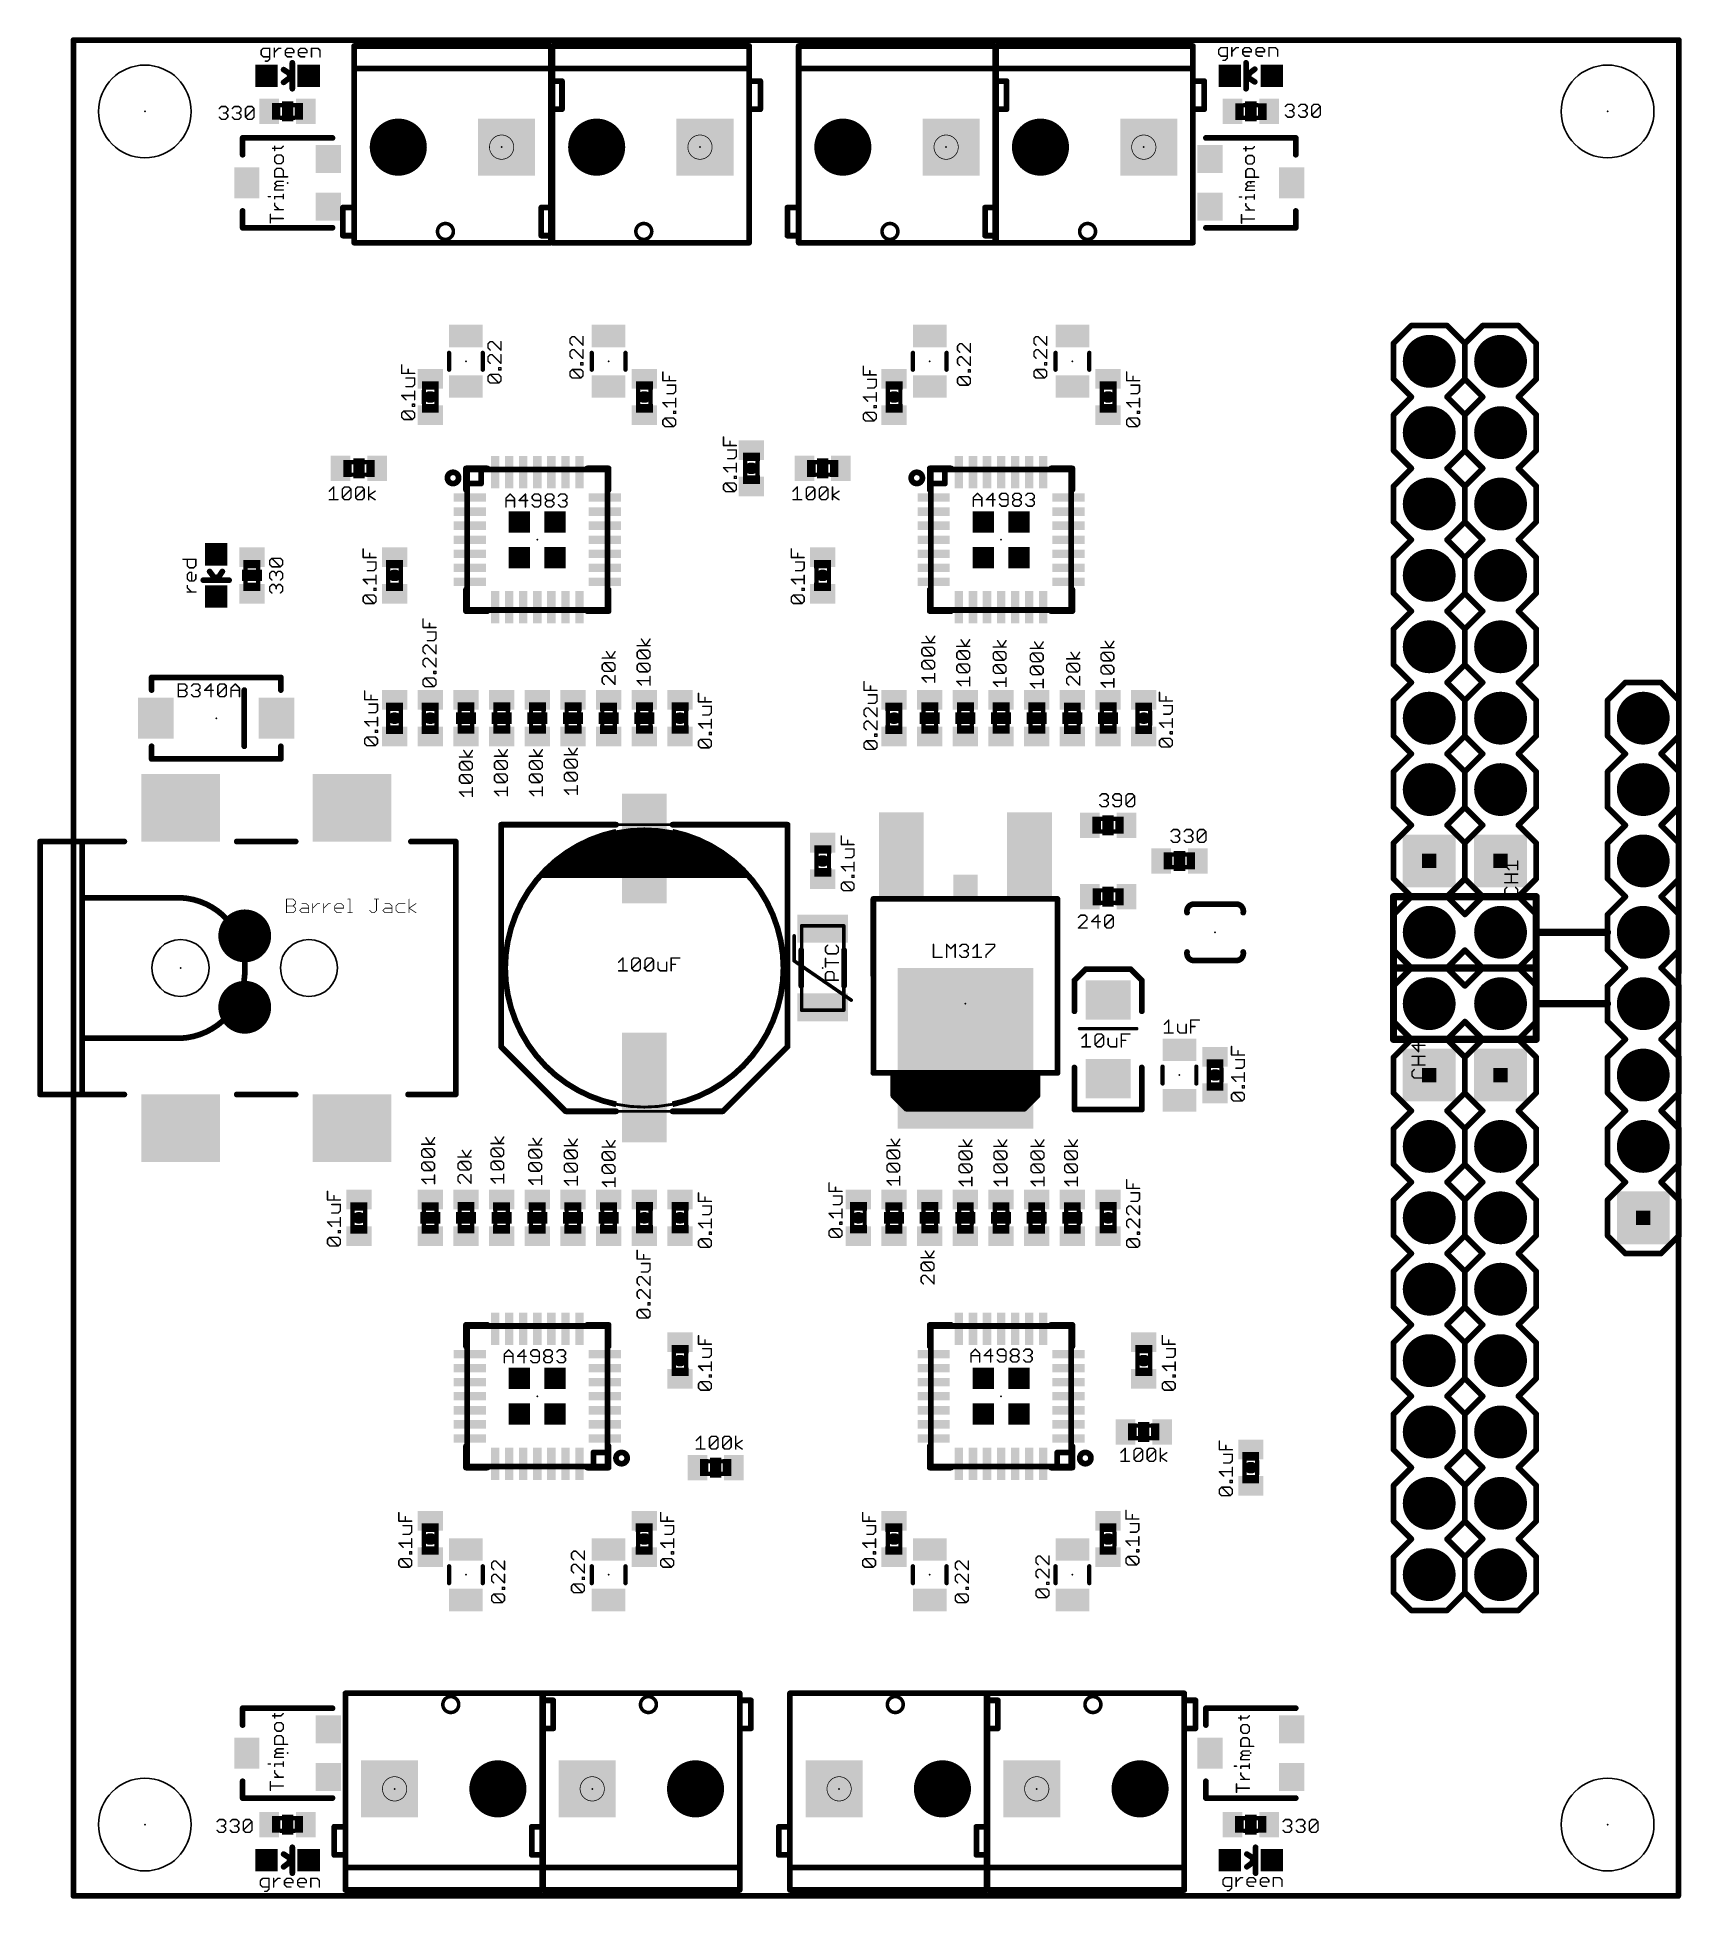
# Model space of a CAD drawing. Extents: x -1.3 to 57.3, y -0.1 to 66.1.
import ezdxf

# ---------------------------------------------------------------- set-up
doc = ezdxf.new("R2010")
doc.units = 0
for name, color, linetype in [('17', 110, 'CONTINUOUS'), ('20', 53, 'CONTINUOUS'), ('21', 31, 'CONTINUOUS'), ('23', 53, 'CONTINUOUS'), ('27', 253, 'CONTINUOUS'), ('31', 253, 'CONTINUOUS'), ('51', 53, 'CONTINUOUS')]:
    doc.layers.add(name, color=color, linetype=linetype)

# ---------------------------------------------------------------- blocks, each defined once
blk = doc.blocks.new('RECT')
blk.add_solid([(-0.5, -0.5), (0.5, -0.5), (-0.5, 0.5), (0.5, 0.5)])
blk = doc.blocks.new('SQUAREP')
blk.add_solid([(-0.5, -0.5), (0.5, -0.5), (-0.5, 0.5), (0.5, 0.5)])
blk = doc.blocks.new('ROUNDP')
at = {"const_width": 0.5}
blk.add_lwpolyline([(0, -0.25, 1), (0, 0.25, 1), (0, -0.25)], format="xyb", dxfattribs=at)

msp = doc.modelspace()

# ---------------------------------------------------------------- linework, layer by layer
at = {"layer": '20', "const_width": 0.2032}
for points in [[(57.15, 66.04), (0, 66.04)], [(0, 66.04), (0, 0)], [(57.13, 0), (57.15, 66.04)], [(0, 0), (57.13, 0)]]:
    msp.add_lwpolyline(points, dxfattribs=at)
at = {"layer": '20', "const_width": 0.1016}
for points in [[(0, 66.0908, 1), (0, 65.9892)], [(0.0508, 66.04, 1), (-0.0508, 66.04)], [(57.2008, 66.04, 1), (57.0992, 66.04)], [(57.15, 65.9892, 1), (57.15, 66.0908)], [(0, 0.0508, 1), (0, -0.0508)], [(-0.0508, 0, 1), (0.0508, 0)], [(57.0792, 0, 1), (57.1808, 0)], [(57.13, -0.0508, 1), (57.13, 0.0508)]]:
    msp.add_lwpolyline(points, format="xyb", dxfattribs=at)
at = {"layer": '20'}
for centre, radius in [((2.54, 63.5), 1.651), ((54.61, 63.5), 1.651), ((3.81, 33.02), 1.016), ((8.382, 33.02), 1.016), ((2.54, 2.54), 1.651), ((54.61, 2.54), 1.651)]:
    msp.add_circle(centre, radius, dxfattribs=at)
at = {"layer": '21'}
for points, const_width in [([(9.99, 65.03), (9.99, 65.83)], 0.2032), ([(9.99, 65.83), (16.99, 65.83)], 0.2032), ([(16.99, 65.83), (16.99, 65.03)], 0.2032), ([(17.0512, 65.03), (17.0512, 65.83)], 0.2032), ([(17.0512, 65.83), (24.0512, 65.83)], 0.2032), ([(24.0512, 65.83), (24.0512, 65.03)], 0.2032), ([(25.8142, 65.03), (25.8142, 65.83)], 0.2032), ([(25.8142, 65.83), (32.8142, 65.83)], 0.2032), ([(32.8142, 65.83), (32.8142, 65.03)], 0.2032), ([(32.85, 65.03), (32.85, 65.83)], 0.2032), ([(32.85, 65.83), (39.85, 65.83)], 0.2032), ([(39.85, 65.83), (39.85, 65.03)], 0.2032), ([(7.7746, 64.7954), (7.48, 64.9884)], 0.2032), ([(7.79, 65.23), (7.79, 64.77)], 0.2032), ([(9.99, 58.83), (9.99, 65.03)], 0.2032), ([(9.99, 65.03), (16.99, 65.03)], 0.2032), ([(16.99, 65.03), (16.99, 58.83)], 0.2032), ([(17.0512, 58.83), (17.0512, 65.03)], 0.2032), ([(17.0512, 65.03), (24.0512, 65.03)], 0.2032), ([(24.0512, 65.03), (24.0512, 58.83)], 0.2032), ([(25.8142, 58.83), (25.8142, 65.03)], 0.2032), ([(25.8142, 65.03), (32.8142, 65.03)], 0.2032), ([(32.8142, 65.03), (32.8142, 58.83)], 0.2032), ([(32.85, 58.83), (32.85, 65.03)], 0.2032), ([(32.85, 65.03), (39.85, 65.03)], 0.2032), ([(39.85, 65.03), (39.85, 58.83)], 0.2032), ([(41.74, 65.23), (41.74, 64.77)], 0.2032), ([(41.74, 64.77), (42.05, 65.0038)], 0.2032), ([(7.79, 64.77), (7.48, 64.5362)], 0.2032), ([(7.79, 64.31), (7.79, 64.77)], 0.2032), ([(41.74, 64.31), (41.74, 64.77)], 0.2032), ([(41.7554, 64.7446), (42.05, 64.5516)], 0.2032), ([(6.02, 61.96), (6.02, 62.56)], 0.2032), ([(6.02, 62.56), (9.22, 62.56)], 0.2032), ([(43.51, 62.56), (40.31, 62.56)], 0.2032), ([(43.51, 61.96), (43.51, 62.56)], 0.2032), ([(6.02, 59.96), (6.02, 59.36)], 0.2032), ([(43.51, 59.96), (43.51, 59.36)], 0.2032), ([(6.02, 59.36), (9.22, 59.36)], 0.2032), ([(43.51, 59.36), (40.31, 59.36)], 0.2032), ([(16.99, 58.83), (9.99, 58.83)], 0.2032), ([(24.0512, 58.83), (17.0512, 58.83)], 0.2032), ([(32.8142, 58.83), (25.8142, 58.83)], 0.2032), ([(39.85, 58.83), (32.85, 58.83)], 0.2032), ([(46.99, 55.245), (47.625, 55.88)], 0.2032), ([(47.625, 55.88), (48.895, 55.88)], 0.2032), ([(48.895, 55.88), (49.53, 55.245)], 0.2032), ([(49.53, 55.245), (50.165, 55.88)], 0.2032), ([(50.165, 55.88), (51.435, 55.88)], 0.2032), ([(51.435, 55.88), (52.07, 55.245)], 0.2032), ([(13.37, 54.91), (13.37, 54.31)], 0.1524), ([(14.57, 54.91), (14.57, 54.31)], 0.1524), ([(18.45, 54.91), (18.45, 54.31)], 0.1524), ([(19.65, 54.91), (19.65, 54.31)], 0.1524), ([(29.88, 54.91), (29.88, 54.31)], 0.1524), ([(31.08, 54.91), (31.08, 54.31)], 0.1524), ([(34.96, 54.91), (34.96, 54.31)], 0.1524), ([(36.16, 54.91), (36.16, 54.31)], 0.1524), ([(46.99, 53.975), (46.99, 55.245)], 0.2032), ([(49.53, 55.245), (49.53, 53.975)], 0.2032), ([(49.53, 53.975), (49.53, 55.245)], 0.2032), ([(52.07, 55.245), (52.07, 53.975)], 0.2032), ([(46.99, 53.975), (47.625, 53.34)], 0.2032), ([(48.895, 53.34), (49.53, 53.975)], 0.2032), ([(49.53, 53.975), (50.165, 53.34)], 0.2032), ([(51.435, 53.34), (52.07, 53.975)], 0.2032), ([(12.6695, 53.34), (12.7305, 53.34)], 0.4064), ([(20.2895, 53.34), (20.3505, 53.34)], 0.4064), ([(29.1795, 53.34), (29.2405, 53.34)], 0.4064), ([(36.7995, 53.34), (36.8605, 53.34)], 0.4064), ([(46.99, 52.705), (47.625, 53.34)], 0.2032), ([(48.895, 53.34), (49.53, 52.705)], 0.2032), ([(49.53, 52.705), (50.165, 53.34)], 0.2032), ([(51.435, 53.34), (52.07, 52.705)], 0.2032), ([(46.99, 51.435), (46.99, 52.705)], 0.2032), ([(49.53, 52.705), (49.53, 51.435)], 0.2032), ([(49.53, 51.435), (49.53, 52.705)], 0.2032), ([(52.07, 52.705), (52.07, 51.435)], 0.2032), ([(46.99, 51.435), (47.625, 50.8)], 0.2032), ([(48.895, 50.8), (49.53, 51.435)], 0.2032), ([(49.53, 51.435), (50.165, 50.8)], 0.2032), ([(51.435, 50.8), (52.07, 51.435)], 0.2032), ([(13.97, 50.8), (13.97, 50.038)], 0.2032), ([(13.97, 50.8), (14.732, 50.8)], 0.2032), ([(14.51, 50.26), (14.01, 50.26)], 0.2032), ([(14.51, 50.76), (14.51, 50.26)], 0.2032), ([(19.05, 50.8), (18.288, 50.8)], 0.2032), ([(19.05, 50.76), (19.05, 50.038)], 0.2032), ([(24.0995, 50.8), (24.1605, 50.8)], 0.4064), ([(30.48, 50.8), (30.48, 50.038)], 0.2032), ([(30.48, 50.8), (31.242, 50.8)], 0.2032), ([(31.02, 50.26), (30.52, 50.26)], 0.2032), ([(31.02, 50.76), (31.02, 50.26)], 0.2032), ([(35.56, 50.8), (34.798, 50.8)], 0.2032), ([(35.56, 50.76), (35.56, 50.038)], 0.2032), ([(46.99, 50.165), (47.625, 50.8)], 0.2032), ([(48.895, 50.8), (49.53, 50.165)], 0.2032), ([(49.53, 50.165), (50.165, 50.8)], 0.2032), ([(51.435, 50.8), (52.07, 50.165)], 0.2032), ([(46.99, 48.895), (46.99, 50.165)], 0.2032), ([(49.53, 50.165), (49.53, 48.895)], 0.2032), ([(49.53, 48.895), (49.53, 50.165)], 0.2032), ([(52.07, 50.165), (52.07, 48.895)], 0.2032), ([(47.625, 48.26), (46.99, 48.895)], 0.2032), ([(46.99, 47.625), (47.625, 48.26)], 0.2032), ([(49.53, 48.895), (48.895, 48.26)], 0.2032), ([(48.895, 48.26), (49.53, 47.625)], 0.2032), ([(50.165, 48.26), (49.53, 48.895)], 0.2032), ([(49.53, 47.625), (50.165, 48.26)], 0.2032), ([(52.07, 48.895), (51.435, 48.26)], 0.2032), ([(51.435, 48.26), (52.07, 47.625)], 0.2032), ([(46.99, 46.355), (46.99, 47.625)], 0.2032), ([(49.53, 47.625), (49.53, 46.355)], 0.2032), ([(49.53, 46.355), (49.53, 47.625)], 0.2032), ([(52.07, 47.625), (52.07, 46.355)], 0.2032), ([(5.08, 46.82), (4.8462, 47.13)], 0.2032), ([(5.1054, 46.8354), (5.2984, 47.13)], 0.2032), ([(11.4605, 46.99), (11.3995, 46.99)], 0.4064), ([(26.7005, 46.99), (26.6395, 46.99)], 0.4064), ([(4.62, 46.82), (5.08, 46.82)], 0.2032), ([(5.54, 46.82), (5.08, 46.82)], 0.2032), ([(13.97, 45.72), (13.97, 46.482)], 0.2032), ([(19.05, 45.72), (19.05, 46.482)], 0.2032), ([(30.48, 45.72), (30.48, 46.482)], 0.2032), ([(35.56, 45.72), (35.56, 46.482)], 0.2032), ([(47.625, 45.72), (46.99, 46.355)], 0.2032), ([(49.53, 46.355), (48.895, 45.72)], 0.2032), ([(50.165, 45.72), (49.53, 46.355)], 0.2032), ([(52.07, 46.355), (51.435, 45.72)], 0.2032), ([(13.97, 45.72), (14.732, 45.72)], 0.2032), ([(19.05, 45.72), (18.288, 45.72)], 0.2032), ([(30.48, 45.72), (31.242, 45.72)], 0.2032), ([(35.56, 45.72), (34.798, 45.72)], 0.2032), ([(46.99, 45.085), (47.625, 45.72)], 0.2032), ([(48.895, 45.72), (49.53, 45.085)], 0.2032), ([(49.53, 45.085), (50.165, 45.72)], 0.2032), ([(51.435, 45.72), (52.07, 45.085)], 0.2032), ([(46.99, 43.815), (46.99, 45.085)], 0.2032), ([(49.53, 45.085), (49.53, 43.815)], 0.2032), ([(49.53, 43.815), (49.53, 45.085)], 0.2032), ([(52.07, 45.085), (52.07, 43.815)], 0.2032), ([(46.99, 43.815), (47.625, 43.18)], 0.2032), ([(48.895, 43.18), (49.53, 43.815)], 0.2032), ([(49.53, 43.815), (50.165, 43.18)], 0.2032), ([(51.435, 43.18), (52.07, 43.815)], 0.2032), ([(2.78, 42.91), (2.78, 43.36)], 0.2032), ([(2.78, 43.36), (7.38, 43.36)], 0.2032), ([(7.38, 43.36), (7.38, 42.91)], 0.2032), ([(46.99, 42.545), (47.625, 43.18)], 0.2032), ([(48.895, 43.18), (49.53, 42.545)], 0.2032), ([(49.53, 42.545), (50.165, 43.18)], 0.2032), ([(51.435, 43.18), (52.07, 42.545)], 0.2032), ([(54.61, 42.545), (55.245, 43.18)], 0.2032), ([(55.245, 43.18), (56.515, 43.18)], 0.2032), ([(56.515, 43.18), (57.15, 42.545)], 0.2032), ([(6.08, 42.91), (6.08, 40.91)], 0.2032), ([(46.99, 41.275), (46.99, 42.545)], 0.2032), ([(49.53, 42.545), (49.53, 41.275)], 0.2032), ([(49.53, 41.275), (49.53, 42.545)], 0.2032), ([(52.07, 42.545), (52.07, 41.275)], 0.2032), ([(54.61, 41.275), (54.61, 42.545)], 0.2032), ([(57.15, 42.545), (57.15, 41.275)], 0.2032), ([(11.4605, 41.91), (11.3995, 41.91)], 0.4064), ([(12.7305, 41.91), (12.6695, 41.91)], 0.4064), ([(21.5595, 41.91), (21.6205, 41.91)], 0.4064), ([(29.2405, 41.91), (29.1795, 41.91)], 0.4064), ([(38.1305, 41.91), (38.0695, 41.91)], 0.4064), ([(47.625, 40.64), (46.99, 41.275)], 0.2032), ([(49.53, 41.275), (48.895, 40.64)], 0.2032), ([(50.165, 40.64), (49.53, 41.275)], 0.2032), ([(52.07, 41.275), (51.435, 40.64)], 0.2032), ([(54.61, 41.275), (55.245, 40.64)], 0.2032), ([(56.515, 40.64), (57.15, 41.275)], 0.2032), ([(2.78, 40.46), (2.78, 40.91)], 0.2032), ([(7.38, 40.46), (2.78, 40.46)], 0.2032), ([(7.38, 40.91), (7.38, 40.46)], 0.2032), ([(46.99, 40.005), (47.625, 40.64)], 0.2032), ([(48.895, 40.64), (49.53, 40.005)], 0.2032), ([(49.53, 40.005), (50.165, 40.64)], 0.2032), ([(51.435, 40.64), (52.07, 40.005)], 0.2032), ([(54.61, 40.005), (55.245, 40.64)], 0.2032), ([(56.515, 40.64), (57.15, 40.005)], 0.2032), ([(46.99, 38.735), (46.99, 40.005)], 0.2032), ([(49.53, 40.005), (49.53, 38.735)], 0.2032), ([(49.53, 38.735), (49.53, 40.005)], 0.2032), ([(52.07, 40.005), (52.07, 38.735)], 0.2032), ([(54.61, 38.735), (54.61, 40.005)], 0.2032), ([(57.15, 40.005), (57.15, 38.735)], 0.2032), ([(47.625, 38.1), (46.99, 38.735)], 0.2032), ([(49.53, 38.735), (48.895, 38.1)], 0.2032), ([(50.165, 38.1), (49.53, 38.735)], 0.2032), ([(52.07, 38.735), (51.435, 38.1)], 0.2032), ([(54.61, 38.735), (55.245, 38.1)], 0.2032), ([(56.515, 38.1), (57.15, 38.735)], 0.2032), ([(15.22, 30.22), (15.22, 38.12)], 0.2032), ([(15.22, 38.12), (19.32, 38.12)], 0.2032), ([(21.32, 38.12), (25.42, 38.12)], 0.2032), ([(25.42, 38.12), (25.42, 30.22)], 0.2032), ([(46.99, 37.465), (47.625, 38.1)], 0.2032), ([(48.895, 38.1), (49.53, 37.465)], 0.2032), ([(49.53, 37.465), (50.165, 38.1)], 0.2032), ([(51.435, 38.1), (52.07, 37.465)], 0.2032), ([(54.61, 37.465), (55.245, 38.1)], 0.2032), ([(56.515, 38.1), (57.15, 37.465)], 0.2032), ([(0.31, 37.52), (0.31, 35.52)], 0.2032), ([(0.31, 37.52), (1.81, 37.52)], 0.2032), ([(5.81, 37.52), (7.91, 37.52)], 0.2032), ([(12.01, 37.52), (13.61, 37.52)], 0.2032), ([(13.61, 37.52), (13.61, 28.52)], 0.2032), ([(46.99, 36.195), (46.99, 37.465)], 0.2032), ([(49.53, 37.465), (49.53, 36.195)], 0.2032), ([(49.53, 36.195), (49.53, 37.465)], 0.2032), ([(52.07, 37.465), (52.07, 36.195)], 0.2032), ([(54.61, 36.195), (54.61, 37.465)], 0.2032), ([(57.15, 37.465), (57.15, 36.195)], 0.2032), ([(26.6395, 36.83), (26.7005, 36.83)], 0.4064), ([(46.99, 36.195), (47.625, 35.56)], 0.2032), ([(48.895, 35.56), (49.53, 36.195)], 0.2032), ([(49.53, 36.195), (50.165, 35.56)], 0.2032), ([(51.435, 35.56), (52.07, 36.195)], 0.2032), ([(55.245, 35.56), (54.61, 36.195)], 0.2032), ([(57.15, 36.195), (56.515, 35.56)], 0.2032), ([(0.31, 35.52), (0.31, 30.52)], 0.2032), ([(0.31, 35.52), (3.81, 35.52)], 0.2032), ([(28.4734, 29.2846), (28.473, 35.479)], 0.2032), ([(28.473, 35.479), (35.027, 35.479)], 0.2032), ([(35.027, 35.479), (35.0266, 29.2846)], 0.2032), ([(39.84, 35.29), (41.44, 35.29)], 0.2032), ([(52.07, 35.56), (46.99, 35.56)], 0.254), ([(46.99, 35.56), (46.99, 33.02)], 0.254), ([(46.99, 34.925), (47.625, 35.56)], 0.2032), ([(47.625, 35.56), (48.895, 35.56)], 0.2032), ([(47.625, 35.56), (48.895, 35.56)], 0.2032), ([(48.895, 35.56), (49.53, 34.925)], 0.2032), ([(49.53, 34.925), (50.165, 35.56)], 0.2032), ([(50.165, 35.56), (51.435, 35.56)], 0.2032), ([(50.165, 35.56), (51.435, 35.56)], 0.2032), ([(52.07, 34.925), (51.435, 35.56)], 0.2032), ([(52.07, 34.29), (52.07, 35.56)], 0.254), ([(54.61, 34.925), (55.245, 35.56)], 0.2032), ([(56.515, 35.56), (57.15, 34.925)], 0.2032), ([(46.99, 33.655), (46.99, 34.925)], 0.2032), ([(52.07, 33.655), (52.07, 34.925)], 0.2032), ([(54.61, 33.655), (54.61, 34.925)], 0.2032), ([(57.15, 34.925), (57.15, 33.655)], 0.2032), ([(52.07, 33.02), (52.07, 34.29)], 0.254), ([(52.07, 34.29), (54.61, 34.29)], 0.254), ([(25.908, 32.385), (25.908, 33.655)], 0.2032), ([(27.432, 33.655), (27.432, 32.385)], 0.2032), ([(41.44, 33.29), (39.84, 33.29)], 0.2032), ([(46.99, 33.02), (46.99, 30.48)], 0.254), ([(46.99, 33.02), (52.07, 33.02)], 0.254), ([(47.625, 33.02), (46.99, 33.655)], 0.2032), ([(49.53, 33.655), (48.895, 33.02)], 0.2032), ([(50.165, 33.02), (49.53, 33.655)], 0.2032), ([(51.435, 33.02), (52.07, 33.655)], 0.2032), ([(52.07, 31.75), (52.07, 33.02)], 0.254), ([(55.245, 33.02), (54.61, 33.655)], 0.2032), ([(57.15, 33.655), (56.515, 33.02)], 0.2032), ([(36.03, 32.98), (35.63, 32.58)], 0.2032), ([(35.63, 32.58), (35.63, 31.48)], 0.2032), ([(37.63, 32.98), (36.03, 32.98)], 0.2032), ([(38.03, 32.58), (37.63, 32.98)], 0.2032), ([(38.03, 31.48), (38.03, 32.58)], 0.2032), ([(47.625, 33.02), (46.99, 32.385)], 0.2032), ([(46.99, 32.385), (46.99, 31.115)], 0.2032), ([(48.895, 33.02), (47.625, 33.02)], 0.2032), ([(47.625, 33.02), (48.895, 33.02)], 0.2032), ([(48.895, 33.02), (49.53, 32.385)], 0.2032), ([(49.53, 32.385), (50.165, 33.02)], 0.2032), ([(51.435, 33.02), (50.165, 33.02)], 0.2032), ([(50.165, 33.02), (51.435, 33.02)], 0.2032), ([(51.435, 33.02), (52.07, 32.385)], 0.2032), ([(52.07, 32.385), (52.07, 31.115)], 0.2032), ([(54.61, 32.385), (55.245, 33.02)], 0.2032), ([(54.61, 31.115), (54.61, 32.385)], 0.2032), ([(56.515, 33.02), (57.15, 32.385)], 0.2032), ([(57.15, 32.385), (57.15, 31.115)], 0.2032), ([(52.07, 30.48), (52.07, 31.75)], 0.254), ([(52.07, 31.75), (54.61, 31.75)], 0.254), ([(46.99, 31.115), (47.625, 30.48)], 0.2032), ([(49.53, 31.115), (48.895, 30.48)], 0.2032), ([(50.165, 30.48), (49.53, 31.115)], 0.2032), ([(52.07, 31.115), (51.435, 30.48)], 0.2032), ([(54.61, 31.115), (55.245, 30.48)], 0.2032), ([(56.515, 30.48), (57.15, 31.115)], 0.2032), ([(0.31, 30.52), (0.31, 28.52)], 0.2032), ([(3.81, 30.52), (0.31, 30.52)], 0.2032), ([(35.814, 30.861), (37.846, 30.861)], 0.127), ([(46.99, 30.48), (52.07, 30.48)], 0.254), ([(47.625, 30.48), (46.99, 29.845)], 0.2032), ([(48.895, 30.48), (47.625, 30.48)], 0.2032), ([(48.895, 30.48), (47.625, 30.48)], 0.2032), ([(49.53, 29.845), (48.895, 30.48)], 0.2032), ([(50.165, 30.48), (49.53, 29.845)], 0.2032), ([(51.435, 30.48), (50.165, 30.48)], 0.2032), ([(51.435, 30.48), (50.165, 30.48)], 0.2032), ([(52.07, 29.845), (51.435, 30.48)], 0.2032), ([(54.61, 29.845), (55.245, 30.48)], 0.2032), ([(56.515, 30.48), (57.15, 29.845)], 0.2032), ([(17.52, 27.92), (15.22, 30.22)], 0.2032), ([(25.42, 30.22), (23.12, 27.92)], 0.2032), ([(46.99, 28.575), (46.99, 29.845)], 0.2032), ([(49.53, 29.845), (49.53, 28.575)], 0.2032), ([(49.53, 28.575), (49.53, 29.845)], 0.2032), ([(52.07, 29.845), (52.07, 28.575)], 0.2032), ([(54.61, 28.575), (54.61, 29.845)], 0.2032), ([(57.15, 29.845), (57.15, 28.575)], 0.2032), ([(35.63, 27.98), (35.63, 29.48)], 0.2032), ([(38.03, 29.48), (38.03, 27.98)], 0.2032), ([(38.77, 29.51), (38.77, 28.91)], 0.1524), ([(39.97, 29.51), (39.97, 28.91)], 0.1524), ([(40.6705, 29.21), (40.6095, 29.21)], 0.4064), ([(1.81, 28.52), (0.31, 28.52)], 0.2032), ([(7.91, 28.52), (5.81, 28.52)], 0.2032), ([(13.61, 28.52), (11.91, 28.52)], 0.2032), ([(47.625, 27.94), (46.99, 28.575)], 0.2032), ([(49.53, 28.575), (48.895, 27.94)], 0.2032), ([(50.165, 27.94), (49.53, 28.575)], 0.2032), ([(52.07, 28.575), (51.435, 27.94)], 0.2032), ([(55.245, 27.94), (54.61, 28.575)], 0.2032), ([(57.15, 28.575), (56.515, 27.94)], 0.2032), ([(19.32, 27.92), (17.52, 27.92)], 0.2032), ([(23.12, 27.92), (21.32, 27.92)], 0.2032), ([(38.03, 27.98), (35.63, 27.98)], 0.2032), ([(46.99, 27.305), (47.625, 27.94)], 0.2032), ([(48.895, 27.94), (49.53, 27.305)], 0.2032), ([(49.53, 27.305), (50.165, 27.94)], 0.2032), ([(51.435, 27.94), (52.07, 27.305)], 0.2032), ([(54.61, 27.305), (55.245, 27.94)], 0.2032), ([(56.515, 27.94), (57.15, 27.305)], 0.2032), ([(46.99, 26.035), (46.99, 27.305)], 0.2032), ([(49.53, 27.305), (49.53, 26.035)], 0.2032), ([(49.53, 26.035), (49.53, 27.305)], 0.2032), ([(52.07, 27.305), (52.07, 26.035)], 0.2032), ([(54.61, 26.035), (54.61, 27.305)], 0.2032), ([(57.15, 27.305), (57.15, 26.035)], 0.2032), ([(47.625, 25.4), (46.99, 26.035)], 0.2032), ([(49.53, 26.035), (48.895, 25.4)], 0.2032), ([(50.165, 25.4), (49.53, 26.035)], 0.2032), ([(52.07, 26.035), (51.435, 25.4)], 0.2032), ([(55.245, 25.4), (54.61, 26.035)], 0.2032), ([(57.15, 26.035), (56.515, 25.4)], 0.2032), ([(46.99, 24.765), (47.625, 25.4)], 0.2032), ([(48.895, 25.4), (49.53, 24.765)], 0.2032), ([(49.53, 24.765), (50.165, 25.4)], 0.2032), ([(51.435, 25.4), (52.07, 24.765)], 0.2032), ([(54.61, 24.765), (55.245, 25.4)], 0.2032), ([(56.515, 25.4), (57.15, 24.765)], 0.2032), ([(46.99, 23.495), (46.99, 24.765)], 0.2032), ([(49.53, 24.765), (49.53, 23.495)], 0.2032), ([(49.53, 23.495), (49.53, 24.765)], 0.2032), ([(52.07, 24.765), (52.07, 23.495)], 0.2032), ([(54.61, 23.495), (54.61, 24.765)], 0.2032), ([(57.15, 24.765), (57.15, 23.495)], 0.2032), ([(10.1905, 24.13), (10.1295, 24.13)], 0.4064), ([(20.2895, 24.13), (20.3505, 24.13)], 0.4064), ([(21.5595, 24.13), (21.6205, 24.13)], 0.4064), ([(27.9095, 24.13), (27.9705, 24.13)], 0.4064), ([(36.7995, 24.13), (36.8605, 24.13)], 0.4064), ([(47.625, 22.86), (46.99, 23.495)], 0.2032), ([(49.53, 23.495), (48.895, 22.86)], 0.2032), ([(50.165, 22.86), (49.53, 23.495)], 0.2032), ([(52.07, 23.495), (51.435, 22.86)], 0.2032), ([(54.61, 23.495), (55.245, 22.86)], 0.2032), ([(56.515, 22.86), (57.15, 23.495)], 0.2032), ([(47.625, 22.86), (46.99, 22.225)], 0.2032), ([(49.53, 22.225), (48.895, 22.86)], 0.2032), ([(50.165, 22.86), (49.53, 22.225)], 0.2032), ([(52.07, 22.225), (51.435, 22.86)], 0.2032), ([(55.245, 22.86), (56.515, 22.86)], 0.2032), ([(46.99, 20.955), (46.99, 22.225)], 0.2032), ([(49.53, 22.225), (49.53, 20.955)], 0.2032), ([(49.53, 20.955), (49.53, 22.225)], 0.2032), ([(52.07, 22.225), (52.07, 20.955)], 0.2032), ([(47.625, 20.32), (46.99, 20.955)], 0.2032), ([(49.53, 20.955), (48.895, 20.32)], 0.2032), ([(50.165, 20.32), (49.53, 20.955)], 0.2032), ([(52.07, 20.955), (51.435, 20.32)], 0.2032), ([(13.97, 20.32), (13.97, 19.558)], 0.2032), ([(13.97, 20.32), (14.732, 20.32)], 0.2032), ([(19.05, 20.32), (18.288, 20.32)], 0.2032), ([(19.05, 20.32), (19.05, 19.558)], 0.2032), ([(30.48, 20.32), (30.48, 19.558)], 0.2032), ([(30.48, 20.32), (31.242, 20.32)], 0.2032), ([(35.56, 20.32), (34.798, 20.32)], 0.2032), ([(35.56, 20.32), (35.56, 19.558)], 0.2032), ([(46.99, 19.685), (47.625, 20.32)], 0.2032), ([(48.895, 20.32), (49.53, 19.685)], 0.2032), ([(49.53, 19.685), (50.165, 20.32)], 0.2032), ([(51.435, 20.32), (52.07, 19.685)], 0.2032), ([(21.5595, 19.05), (21.6205, 19.05)], 0.4064), ([(38.0695, 19.05), (38.1305, 19.05)], 0.4064), ([(46.99, 18.415), (46.99, 19.685)], 0.2032), ([(49.53, 19.685), (49.53, 18.415)], 0.2032), ([(49.53, 18.415), (49.53, 19.685)], 0.2032), ([(52.07, 19.685), (52.07, 18.415)], 0.2032), ([(47.625, 17.78), (46.99, 18.415)], 0.2032), ([(49.53, 18.415), (48.895, 17.78)], 0.2032), ([(50.165, 17.78), (49.53, 18.415)], 0.2032), ([(52.07, 18.415), (51.435, 17.78)], 0.2032), ([(46.99, 17.145), (47.625, 17.78)], 0.2032), ([(46.99, 15.875), (46.99, 17.145)], 0.2032), ([(48.895, 17.78), (49.53, 17.145)], 0.2032), ([(49.53, 17.145), (50.165, 17.78)], 0.2032), ([(49.53, 17.145), (49.53, 15.875)], 0.2032), ([(49.53, 15.875), (49.53, 17.145)], 0.2032), ([(51.435, 17.78), (52.07, 17.145)], 0.2032), ([(52.07, 17.145), (52.07, 15.875)], 0.2032), ([(13.97, 15.28), (13.97, 16.002)], 0.2032), ([(19.05, 15.24), (19.05, 16.002)], 0.2032), ([(30.48, 15.28), (30.48, 16.002)], 0.2032), ([(35.56, 15.24), (35.56, 16.002)], 0.2032), ([(47.625, 15.24), (46.99, 15.875)], 0.2032), ([(49.53, 15.875), (48.895, 15.24)], 0.2032), ([(50.165, 15.24), (49.53, 15.875)], 0.2032), ([(52.07, 15.875), (51.435, 15.24)], 0.2032), ([(13.97, 15.24), (14.732, 15.24)], 0.2032), ([(19.05, 15.24), (18.288, 15.24)], 0.2032), ([(18.51, 15.28), (18.51, 15.78)], 0.2032), ([(18.51, 15.78), (19.01, 15.78)], 0.2032), ([(30.48, 15.24), (31.242, 15.24)], 0.2032), ([(35.56, 15.24), (34.798, 15.24)], 0.2032), ([(35.02, 15.28), (35.02, 15.78)], 0.2032), ([(35.02, 15.78), (35.52, 15.78)], 0.2032), ([(41.9405, 15.24), (41.8795, 15.24)], 0.4064), ([(47.625, 15.24), (46.99, 14.605)], 0.2032), ([(49.53, 14.605), (48.895, 15.24)], 0.2032), ([(50.165, 15.24), (49.53, 14.605)], 0.2032), ([(52.07, 14.605), (51.435, 15.24)], 0.2032), ([(46.99, 13.335), (46.99, 14.605)], 0.2032), ([(49.53, 14.605), (49.53, 13.335)], 0.2032), ([(49.53, 13.335), (49.53, 14.605)], 0.2032), ([(52.07, 14.605), (52.07, 13.335)], 0.2032), ([(47.625, 12.7), (46.99, 13.335)], 0.2032), ([(49.53, 13.335), (48.895, 12.7)], 0.2032), ([(50.165, 12.7), (49.53, 13.335)], 0.2032), ([(52.07, 13.335), (51.435, 12.7)], 0.2032), ([(12.7305, 12.7), (12.6695, 12.7)], 0.4064), ([(20.3505, 12.7), (20.2895, 12.7)], 0.4064), ([(29.2405, 12.7), (29.1795, 12.7)], 0.4064), ([(36.8605, 12.7), (36.7995, 12.7)], 0.4064), ([(47.625, 12.7), (46.99, 12.065)], 0.2032), ([(49.53, 12.065), (48.895, 12.7)], 0.2032), ([(50.165, 12.7), (49.53, 12.065)], 0.2032), ([(52.07, 12.065), (51.435, 12.7)], 0.2032), ([(46.99, 10.795), (46.99, 12.065)], 0.2032), ([(49.53, 12.065), (49.53, 10.795)], 0.2032), ([(49.53, 10.795), (49.53, 12.065)], 0.2032), ([(52.07, 12.065), (52.07, 10.795)], 0.2032), ([(13.37, 11.13), (13.37, 11.73)], 0.1524), ([(14.57, 11.13), (14.57, 11.73)], 0.1524), ([(18.45, 11.13), (18.45, 11.73)], 0.1524), ([(19.65, 11.13), (19.65, 11.73)], 0.1524), ([(29.88, 11.13), (29.88, 11.73)], 0.1524), ([(31.08, 11.13), (31.08, 11.73)], 0.1524), ([(34.96, 11.13), (34.96, 11.73)], 0.1524), ([(36.16, 11.13), (36.16, 11.73)], 0.1524), ([(47.625, 10.16), (46.99, 10.795)], 0.2032), ([(49.53, 10.795), (48.895, 10.16)], 0.2032), ([(50.165, 10.16), (49.53, 10.795)], 0.2032), ([(52.07, 10.795), (51.435, 10.16)], 0.2032), ([(48.895, 10.16), (47.625, 10.16)], 0.2032), ([(51.435, 10.16), (50.165, 10.16)], 0.2032), ([(9.68, 7.21), (16.68, 7.21)], 0.2032), ([(9.68, 1.01), (9.68, 7.21)], 0.2032), ([(16.68, 7.21), (16.68, 1.01)], 0.2032), ([(16.7158, 7.21), (23.7158, 7.21)], 0.2032), ([(16.7158, 1.01), (16.7158, 7.21)], 0.2032), ([(23.7158, 7.21), (23.7158, 1.01)], 0.2032), ([(25.5042, 7.21), (32.5042, 7.21)], 0.2032), ([(25.5042, 1.01), (25.5042, 7.21)], 0.2032), ([(32.5042, 7.21), (32.5042, 1.01)], 0.2032), ([(32.54, 7.21), (39.54, 7.21)], 0.2032), ([(32.54, 1.01), (32.54, 7.21)], 0.2032), ([(39.54, 7.21), (39.54, 1.01)], 0.2032), ([(6.02, 6.08), (6.02, 6.68)], 0.2032), ([(6.02, 6.68), (9.22, 6.68)], 0.2032), ([(40.31, 6.08), (40.31, 6.68)], 0.2032), ([(40.31, 6.68), (43.51, 6.68)], 0.2032), ([(6.02, 4.08), (6.02, 3.48)], 0.2032), ([(40.31, 4.08), (40.31, 3.48)], 0.2032), ([(6.02, 3.48), (9.22, 3.48)], 0.2032), ([(40.31, 3.48), (43.51, 3.48)], 0.2032), ([(7.7746, 1.2954), (7.48, 1.4884)], 0.2032), ([(7.79, 1.27), (7.48, 1.0362)], 0.2032), ([(7.79, 1.73), (7.79, 1.27)], 0.2032), ([(7.79, 0.81), (7.79, 1.27)], 0.2032), ([(42.0646, 1.2954), (41.77, 1.4884)], 0.2032), ([(42.08, 1.27), (41.77, 1.0362)], 0.2032), ([(42.08, 1.73), (42.08, 1.27)], 0.2032), ([(42.08, 0.81), (42.08, 1.27)], 0.2032), ([(9.68, 0.21), (9.68, 1.01)], 0.2032), ([(16.68, 1.01), (9.68, 1.01)], 0.2032), ([(16.68, 1.01), (16.68, 0.21)], 0.2032), ([(16.7158, 0.21), (16.7158, 1.01)], 0.2032), ([(23.7158, 1.01), (16.7158, 1.01)], 0.2032), ([(23.7158, 1.01), (23.7158, 0.21)], 0.2032), ([(25.5042, 0.21), (25.5042, 1.01)], 0.2032), ([(32.5042, 1.01), (25.5042, 1.01)], 0.2032), ([(32.5042, 1.01), (32.5042, 0.21)], 0.2032), ([(32.54, 0.21), (32.54, 1.01)], 0.2032), ([(39.54, 1.01), (32.54, 1.01)], 0.2032), ([(39.54, 1.01), (39.54, 0.21)], 0.2032), ([(16.68, 0.21), (9.68, 0.21)], 0.2032), ([(23.7158, 0.21), (16.7158, 0.21)], 0.2032), ([(32.5042, 0.21), (25.5042, 0.21)], 0.2032), ([(39.54, 0.21), (32.54, 0.21)], 0.2032)]:
    msp.add_lwpolyline(points, dxfattribs=dict(at, const_width=const_width))
for points, const_width in [([(10.0408, 65.83, 1), (9.9392, 65.83)], 0.1016), ([(9.99, 65.8808, 1), (9.99, 65.7792)], 0.1016), ([(17.0408, 65.83, 1), (16.9392, 65.83)], 0.1016), ([(16.99, 65.7792, 1), (16.99, 65.8808)], 0.1016), ([(17.102, 65.83, 1), (17.0004, 65.83)], 0.1016), ([(17.0512, 65.8808, 1), (17.0512, 65.7792)], 0.1016), ([(24.102, 65.83, 1), (24.0004, 65.83)], 0.1016), ([(24.0512, 65.7792, 1), (24.0512, 65.8808)], 0.1016), ([(25.865, 65.83, 1), (25.7634, 65.83)], 0.1016), ([(25.8142, 65.8808, 1), (25.8142, 65.7792)], 0.1016), ([(32.865, 65.83, 1), (32.7634, 65.83)], 0.1016), ([(32.9008, 65.83, 1), (32.7992, 65.83)], 0.1016), ([(32.85, 65.8808, 1), (32.85, 65.7792)], 0.1016), ([(32.8142, 65.7792, 1), (32.8142, 65.8808)], 0.1016), ([(39.9008, 65.83, 1), (39.7992, 65.83)], 0.1016), ([(39.85, 65.7792, 1), (39.85, 65.8808)], 0.1016), ([(7.5078, 65.0309, 1), (7.4522, 64.9459)], 0.1016), ([(7.8408, 65.23, 1), (7.7392, 65.23)], 0.1016), ([(10.0408, 65.03, 1), (9.9392, 65.03)], 0.1016), ([(9.99, 65.0808, 1), (9.99, 64.9792)], 0.1016), ([(9.9392, 65.03, 1), (10.0408, 65.03)], 0.1016), ([(17.0408, 65.03, 1), (16.9392, 65.03)], 0.1016), ([(16.9392, 65.03, 1), (17.0408, 65.03)], 0.1016), ([(16.99, 64.9792, 1), (16.99, 65.0808)], 0.1016), ([(17.102, 65.03, 1), (17.0004, 65.03)], 0.1016), ([(17.0512, 65.0808, 1), (17.0512, 64.9792)], 0.1016), ([(17.0004, 65.03, 1), (17.102, 65.03)], 0.1016), ([(24.102, 65.03, 1), (24.0004, 65.03)], 0.1016), ([(24.0004, 65.03, 1), (24.102, 65.03)], 0.1016), ([(24.0512, 64.9792, 1), (24.0512, 65.0808)], 0.1016), ([(25.865, 65.03, 1), (25.7634, 65.03)], 0.1016), ([(25.8142, 65.0808, 1), (25.8142, 64.9792)], 0.1016), ([(25.7634, 65.03, 1), (25.865, 65.03)], 0.1016), ([(32.865, 65.03, 1), (32.7634, 65.03)], 0.1016), ([(32.7634, 65.03, 1), (32.865, 65.03)], 0.1016), ([(32.9008, 65.03, 1), (32.7992, 65.03)], 0.1016), ([(32.85, 65.0808, 1), (32.85, 64.9792)], 0.1016), ([(32.7992, 65.03, 1), (32.9008, 65.03)], 0.1016), ([(32.8142, 64.9792, 1), (32.8142, 65.0808)], 0.1016), ([(39.9008, 65.03, 1), (39.7992, 65.03)], 0.1016), ([(39.7992, 65.03, 1), (39.9008, 65.03)], 0.1016), ([(39.85, 64.9792, 1), (39.85, 65.0808)], 0.1016), ([(41.7908, 65.23, 1), (41.6892, 65.23)], 0.1016), ([(42.0806, 64.9632, 1), (42.0194, 65.0444)], 0.1016), ([(7.4494, 64.5768, 1), (7.5106, 64.4956)], 0.1016), ([(7.8408, 64.77, 1), (7.7392, 64.77)], 0.1016), ([(7.7392, 64.77, 1), (7.8408, 64.77)], 0.1016), ([(7.7392, 64.31, 1), (7.8408, 64.31)], 0.1016), ([(7.7468, 64.7529, 1), (7.8024, 64.8379)], 0.1016), ([(7.8206, 64.7294, 1), (7.7594, 64.8106)], 0.1016), ([(41.7908, 64.77, 1), (41.6892, 64.77)], 0.1016), ([(41.7094, 64.8106, 1), (41.7706, 64.7294)], 0.1016), ([(41.6892, 64.77, 1), (41.7908, 64.77)], 0.1016), ([(41.6892, 64.31, 1), (41.7908, 64.31)], 0.1016), ([(41.7832, 64.7871, 1), (41.7276, 64.7021)], 0.1016), ([(42.0222, 64.5091, 1), (42.0778, 64.5941)], 0.1016), ([(6.0708, 62.56, 1), (5.9692, 62.56)], 0.1016), ([(6.02, 62.6108, 1), (6.02, 62.5092)], 0.1016), ([(9.22, 62.5092, 1), (9.22, 62.6108)], 0.1016), ([(40.31, 62.6108, 1), (40.31, 62.5092)], 0.1016), ([(43.5608, 62.56, 1), (43.4592, 62.56)], 0.1016), ([(43.51, 62.5092, 1), (43.51, 62.6108)], 0.1016), ([(5.9692, 61.96, 1), (6.0708, 61.96)], 0.1016), ([(43.4592, 61.96, 1), (43.5608, 61.96)], 0.1016), ([(6.0708, 59.96, 1), (5.9692, 59.96)], 0.1016), ([(43.5608, 59.96, 1), (43.4592, 59.96)], 0.1016), ([(6.02, 59.4108, 1), (6.02, 59.3092)], 0.1016), ([(5.9692, 59.36, 1), (6.0708, 59.36)], 0.1016), ([(9.22, 59.3092, 1), (9.22, 59.4108)], 0.1016), ([(40.31, 59.4108, 1), (40.31, 59.3092)], 0.1016), ([(43.4592, 59.36, 1), (43.5608, 59.36)], 0.1016), ([(43.51, 59.3092, 1), (43.51, 59.4108)], 0.1016), ([(9.99, 58.8808, 1), (9.99, 58.7792)], 0.1016), ([(9.9392, 58.83, 1), (10.0408, 58.83)], 0.1016), ([(16.9392, 58.83, 1), (17.0408, 58.83)], 0.1016), ([(16.99, 58.7792, 1), (16.99, 58.8808)], 0.1016), ([(17.0512, 58.8808, 1), (17.0512, 58.7792)], 0.1016), ([(17.0004, 58.83, 1), (17.102, 58.83)], 0.1016), ([(24.0004, 58.83, 1), (24.102, 58.83)], 0.1016), ([(24.0512, 58.7792, 1), (24.0512, 58.8808)], 0.1016), ([(25.8142, 58.8808, 1), (25.8142, 58.7792)], 0.1016), ([(25.7634, 58.83, 1), (25.865, 58.83)], 0.1016), ([(32.7634, 58.83, 1), (32.865, 58.83)], 0.1016), ([(32.85, 58.8808, 1), (32.85, 58.7792)], 0.1016), ([(32.7992, 58.83, 1), (32.9008, 58.83)], 0.1016), ([(32.8142, 58.7792, 1), (32.8142, 58.8808)], 0.1016), ([(39.7992, 58.83, 1), (39.9008, 58.83)], 0.1016), ([(39.85, 58.7792, 1), (39.85, 58.8808)], 0.1016), ([(47.625, 55.9308, 1), (47.625, 55.8292)], 0.1016), ([(47.6609, 55.8441, 1), (47.5891, 55.9159)], 0.1016), ([(48.9309, 55.9159, 1), (48.8591, 55.8441)], 0.1016), ([(48.895, 55.8292, 1), (48.895, 55.9308)], 0.1016), ([(50.165, 55.9308, 1), (50.165, 55.8292)], 0.1016), ([(50.2009, 55.8441, 1), (50.1291, 55.9159)], 0.1016), ([(51.4709, 55.9159, 1), (51.3991, 55.8441)], 0.1016), ([(51.435, 55.8292, 1), (51.435, 55.9308)], 0.1016), ([(13.4081, 54.91, 1), (13.3319, 54.91)], 0.0762), ([(14.6081, 54.91, 1), (14.5319, 54.91)], 0.0762), ([(18.4881, 54.91, 1), (18.4119, 54.91)], 0.0762), ([(19.6881, 54.91, 1), (19.6119, 54.91)], 0.0762), ([(29.9181, 54.91, 1), (29.8419, 54.91)], 0.0762), ([(31.1181, 54.91, 1), (31.0419, 54.91)], 0.0762), ([(34.9981, 54.91, 1), (34.9219, 54.91)], 0.0762), ([(36.1981, 54.91, 1), (36.1219, 54.91)], 0.0762), ([(47.0408, 55.245, 1), (46.9392, 55.245)], 0.1016), ([(46.9541, 55.2809, 1), (47.0259, 55.2091)], 0.1016), ([(49.5808, 55.245, 1), (49.4792, 55.245)], 0.1016), ([(49.5808, 55.245, 1), (49.4792, 55.245)], 0.1016), ([(49.4941, 55.2809, 1), (49.5659, 55.2091)], 0.1016), ([(49.4941, 55.2091, 1), (49.5659, 55.2809)], 0.1016), ([(52.1208, 55.245, 1), (52.0192, 55.245)], 0.1016), ([(52.0341, 55.2091, 1), (52.1059, 55.2809)], 0.1016), ([(13.3319, 54.31, 1), (13.4081, 54.31)], 0.0762), ([(14.5319, 54.31, 1), (14.6081, 54.31)], 0.0762), ([(18.4119, 54.31, 1), (18.4881, 54.31)], 0.0762), ([(19.6119, 54.31, 1), (19.6881, 54.31)], 0.0762), ([(29.8419, 54.31, 1), (29.9181, 54.31)], 0.0762), ([(31.0419, 54.31, 1), (31.1181, 54.31)], 0.0762), ([(34.9219, 54.31, 1), (34.9981, 54.31)], 0.0762), ([(36.1219, 54.31, 1), (36.1981, 54.31)], 0.0762), ([(47.0259, 54.0109, 1), (46.9541, 53.9391)], 0.1016), ([(46.9392, 53.975, 1), (47.0408, 53.975)], 0.1016), ([(49.5659, 54.0109, 1), (49.4941, 53.9391)], 0.1016), ([(49.4792, 53.975, 1), (49.5808, 53.975)], 0.1016), ([(49.4792, 53.975, 1), (49.5808, 53.975)], 0.1016), ([(49.5659, 53.9391, 1), (49.4941, 54.0109)], 0.1016), ([(52.0192, 53.975, 1), (52.1208, 53.975)], 0.1016), ([(52.1059, 53.9391, 1), (52.0341, 54.0109)], 0.1016), ([(12.6695, 53.4416, 1), (12.6695, 53.2384)], 0.2032), ([(12.7305, 53.2384, 1), (12.7305, 53.4416)], 0.2032), ([(20.2895, 53.4416, 1), (20.2895, 53.2384)], 0.2032), ([(20.3505, 53.2384, 1), (20.3505, 53.4416)], 0.2032), ([(29.1795, 53.4416, 1), (29.1795, 53.2384)], 0.2032), ([(29.2405, 53.2384, 1), (29.2405, 53.4416)], 0.2032), ([(36.7995, 53.4416, 1), (36.7995, 53.2384)], 0.2032), ([(36.8605, 53.2384, 1), (36.8605, 53.4416)], 0.2032), ([(47.6609, 53.3041, 1), (47.5891, 53.3759)], 0.1016), ([(47.5891, 53.3041, 1), (47.6609, 53.3759)], 0.1016), ([(48.9309, 53.3759, 1), (48.8591, 53.3041)], 0.1016), ([(48.8591, 53.3759, 1), (48.9309, 53.3041)], 0.1016), ([(50.2009, 53.3041, 1), (50.1291, 53.3759)], 0.1016), ([(50.1291, 53.3041, 1), (50.2009, 53.3759)], 0.1016), ([(51.4709, 53.3759, 1), (51.3991, 53.3041)], 0.1016), ([(51.3991, 53.3759, 1), (51.4709, 53.3041)], 0.1016), ([(47.0408, 52.705, 1), (46.9392, 52.705)], 0.1016), ([(46.9541, 52.7409, 1), (47.0259, 52.6691)], 0.1016), ([(49.5808, 52.705, 1), (49.4792, 52.705)], 0.1016), ([(49.5808, 52.705, 1), (49.4792, 52.705)], 0.1016), ([(49.4941, 52.7409, 1), (49.5659, 52.6691)], 0.1016), ([(49.4941, 52.6691, 1), (49.5659, 52.7409)], 0.1016), ([(52.1208, 52.705, 1), (52.0192, 52.705)], 0.1016), ([(52.0341, 52.6691, 1), (52.1059, 52.7409)], 0.1016), ([(47.0259, 51.4709, 1), (46.9541, 51.3991)], 0.1016), ([(46.9392, 51.435, 1), (47.0408, 51.435)], 0.1016), ([(49.5659, 51.4709, 1), (49.4941, 51.3991)], 0.1016), ([(49.4792, 51.435, 1), (49.5808, 51.435)], 0.1016), ([(49.4792, 51.435, 1), (49.5808, 51.435)], 0.1016), ([(49.5659, 51.3991, 1), (49.4941, 51.4709)], 0.1016), ([(52.0192, 51.435, 1), (52.1208, 51.435)], 0.1016), ([(52.1059, 51.3991, 1), (52.0341, 51.4709)], 0.1016), ([(13.51, 50.26, 1), (13.51, 50.66, 1), (13.51, 50.26)], 0.2032), ([(14.0208, 50.8, 1), (13.9192, 50.8)], 0.1016), ([(13.97, 50.8508, 1), (13.97, 50.7492)], 0.1016), ([(14.01, 50.3108, 1), (14.01, 50.2092)], 0.1016), ([(14.5608, 50.76, 1), (14.4592, 50.76)], 0.1016), ([(14.51, 50.2092, 1), (14.51, 50.3108)], 0.1016), ([(14.732, 50.7492, 1), (14.732, 50.8508)], 0.1016), ([(18.288, 50.8508, 1), (18.288, 50.7492)], 0.1016), ([(19.1008, 50.76, 1), (18.9992, 50.76)], 0.1016), ([(19.05, 50.7492, 1), (19.05, 50.8508)], 0.1016), ([(24.0995, 50.9016, 1), (24.0995, 50.6984)], 0.2032), ([(24.1605, 50.6984, 1), (24.1605, 50.9016)], 0.2032), ([(30.02, 50.26, 1), (30.02, 50.66, 1), (30.02, 50.26)], 0.2032), ([(30.5308, 50.8, 1), (30.4292, 50.8)], 0.1016), ([(30.48, 50.8508, 1), (30.48, 50.7492)], 0.1016), ([(30.52, 50.3108, 1), (30.52, 50.2092)], 0.1016), ([(31.0708, 50.76, 1), (30.9692, 50.76)], 0.1016), ([(31.02, 50.2092, 1), (31.02, 50.3108)], 0.1016), ([(31.242, 50.7492, 1), (31.242, 50.8508)], 0.1016), ([(34.798, 50.8508, 1), (34.798, 50.7492)], 0.1016), ([(35.6108, 50.76, 1), (35.5092, 50.76)], 0.1016), ([(35.56, 50.7492, 1), (35.56, 50.8508)], 0.1016), ([(47.6609, 50.7641, 1), (47.5891, 50.8359)], 0.1016), ([(47.5891, 50.7641, 1), (47.6609, 50.8359)], 0.1016), ([(48.9309, 50.8359, 1), (48.8591, 50.7641)], 0.1016), ([(48.8591, 50.8359, 1), (48.9309, 50.7641)], 0.1016), ([(50.2009, 50.7641, 1), (50.1291, 50.8359)], 0.1016), ([(50.1291, 50.7641, 1), (50.2009, 50.8359)], 0.1016), ([(51.4709, 50.8359, 1), (51.3991, 50.7641)], 0.1016), ([(51.3991, 50.8359, 1), (51.4709, 50.7641)], 0.1016), ([(13.9192, 50.038, 1), (14.0208, 50.038)], 0.1016), ([(14.4592, 50.26, 1), (14.5608, 50.26)], 0.1016), ([(18.9992, 50.038, 1), (19.1008, 50.038)], 0.1016), ([(30.4292, 50.038, 1), (30.5308, 50.038)], 0.1016), ([(30.9692, 50.26, 1), (31.0708, 50.26)], 0.1016), ([(35.5092, 50.038, 1), (35.6108, 50.038)], 0.1016), ([(47.0408, 50.165, 1), (46.9392, 50.165)], 0.1016), ([(46.9541, 50.2009, 1), (47.0259, 50.1291)], 0.1016), ([(49.5808, 50.165, 1), (49.4792, 50.165)], 0.1016), ([(49.5808, 50.165, 1), (49.4792, 50.165)], 0.1016), ([(49.4941, 50.2009, 1), (49.5659, 50.1291)], 0.1016), ([(49.4941, 50.1291, 1), (49.5659, 50.2009)], 0.1016), ([(52.1208, 50.165, 1), (52.0192, 50.165)], 0.1016), ([(52.0341, 50.1291, 1), (52.1059, 50.2009)], 0.1016), ([(47.0259, 48.9309, 1), (46.9541, 48.8591)], 0.1016), ([(46.9392, 48.895, 1), (47.0408, 48.895)], 0.1016), ([(47.6609, 48.2241, 1), (47.5891, 48.2959)], 0.1016), ([(48.9309, 48.2959, 1), (48.8591, 48.2241)], 0.1016), ([(49.5659, 48.9309, 1), (49.4941, 48.8591)], 0.1016), ([(49.4792, 48.895, 1), (49.5808, 48.895)], 0.1016), ([(49.4792, 48.895, 1), (49.5808, 48.895)], 0.1016), ([(49.5659, 48.8591, 1), (49.4941, 48.9309)], 0.1016), ([(50.2009, 48.2241, 1), (50.1291, 48.2959)], 0.1016), ([(51.4709, 48.2959, 1), (51.3991, 48.2241)], 0.1016), ([(52.0192, 48.895, 1), (52.1208, 48.895)], 0.1016), ([(52.1059, 48.8591, 1), (52.0341, 48.9309)], 0.1016), ([(47.0408, 47.625, 1), (46.9392, 47.625)], 0.1016), ([(46.9541, 47.6609, 1), (47.0259, 47.5891)], 0.1016), ([(47.5891, 48.2241, 1), (47.6609, 48.2959)], 0.1016), ([(48.8591, 48.2959, 1), (48.9309, 48.2241)], 0.1016), ([(49.5808, 47.625, 1), (49.4792, 47.625)], 0.1016), ([(49.5808, 47.625, 1), (49.4792, 47.625)], 0.1016), ([(49.4941, 47.6609, 1), (49.5659, 47.5891)], 0.1016), ([(49.4941, 47.5891, 1), (49.5659, 47.6609)], 0.1016), ([(50.1291, 48.2241, 1), (50.2009, 48.2959)], 0.1016), ([(51.3991, 48.2959, 1), (51.4709, 48.2241)], 0.1016), ([(52.1208, 47.625, 1), (52.0192, 47.625)], 0.1016), ([(52.0341, 47.5891, 1), (52.1059, 47.6609)], 0.1016), ([(4.8868, 47.1606, 1), (4.8056, 47.0994)], 0.1016), ([(5.3409, 47.1022, 1), (5.2559, 47.1578)], 0.1016), ([(11.3995, 47.0916, 1), (11.3995, 46.8884)], 0.2032), ([(11.4605, 46.8884, 1), (11.4605, 47.0916)], 0.2032), ([(26.6395, 47.0916, 1), (26.6395, 46.8884)], 0.2032), ([(26.7005, 46.8884, 1), (26.7005, 47.0916)], 0.2032), ([(4.62, 46.8708, 1), (4.62, 46.7692)], 0.1016), ([(5.08, 46.8708, 1), (5.08, 46.7692)], 0.1016), ([(5.0394, 46.7894, 1), (5.1206, 46.8506)], 0.1016), ([(5.0629, 46.8632, 1), (5.1479, 46.8076)], 0.1016), ([(5.08, 46.7692, 1), (5.08, 46.8708)], 0.1016), ([(5.54, 46.7692, 1), (5.54, 46.8708)], 0.1016), ([(14.0208, 46.482, 1), (13.9192, 46.482)], 0.1016), ([(19.1008, 46.482, 1), (18.9992, 46.482)], 0.1016), ([(30.5308, 46.482, 1), (30.4292, 46.482)], 0.1016), ([(35.6108, 46.482, 1), (35.5092, 46.482)], 0.1016), ([(47.0259, 46.3909, 1), (46.9541, 46.3191)], 0.1016), ([(46.9392, 46.355, 1), (47.0408, 46.355)], 0.1016), ([(49.5659, 46.3909, 1), (49.4941, 46.3191)], 0.1016), ([(49.4792, 46.355, 1), (49.5808, 46.355)], 0.1016), ([(49.4792, 46.355, 1), (49.5808, 46.355)], 0.1016), ([(49.5659, 46.3191, 1), (49.4941, 46.3909)], 0.1016), ([(52.0192, 46.355, 1), (52.1208, 46.355)], 0.1016), ([(52.1059, 46.3191, 1), (52.0341, 46.3909)], 0.1016), ([(13.97, 45.7708, 1), (13.97, 45.6692)], 0.1016), ([(13.9192, 45.72, 1), (14.0208, 45.72)], 0.1016), ([(14.732, 45.6692, 1), (14.732, 45.7708)], 0.1016), ([(18.288, 45.7708, 1), (18.288, 45.6692)], 0.1016), ([(18.9992, 45.72, 1), (19.1008, 45.72)], 0.1016), ([(19.05, 45.6692, 1), (19.05, 45.7708)], 0.1016), ([(30.48, 45.7708, 1), (30.48, 45.6692)], 0.1016), ([(30.4292, 45.72, 1), (30.5308, 45.72)], 0.1016), ([(31.242, 45.6692, 1), (31.242, 45.7708)], 0.1016), ([(34.798, 45.7708, 1), (34.798, 45.6692)], 0.1016), ([(35.5092, 45.72, 1), (35.6108, 45.72)], 0.1016), ([(35.56, 45.6692, 1), (35.56, 45.7708)], 0.1016), ([(47.6609, 45.6841, 1), (47.5891, 45.7559)], 0.1016), ([(47.5891, 45.6841, 1), (47.6609, 45.7559)], 0.1016), ([(48.9309, 45.7559, 1), (48.8591, 45.6841)], 0.1016), ([(48.8591, 45.7559, 1), (48.9309, 45.6841)], 0.1016), ([(50.2009, 45.6841, 1), (50.1291, 45.7559)], 0.1016), ([(50.1291, 45.6841, 1), (50.2009, 45.7559)], 0.1016), ([(51.4709, 45.7559, 1), (51.3991, 45.6841)], 0.1016), ([(51.3991, 45.7559, 1), (51.4709, 45.6841)], 0.1016), ([(47.0408, 45.085, 1), (46.9392, 45.085)], 0.1016), ([(46.9541, 45.1209, 1), (47.0259, 45.0491)], 0.1016), ([(49.5808, 45.085, 1), (49.4792, 45.085)], 0.1016), ([(49.5808, 45.085, 1), (49.4792, 45.085)], 0.1016), ([(49.4941, 45.1209, 1), (49.5659, 45.0491)], 0.1016), ([(49.4941, 45.0491, 1), (49.5659, 45.1209)], 0.1016), ([(52.1208, 45.085, 1), (52.0192, 45.085)], 0.1016), ([(52.0341, 45.0491, 1), (52.1059, 45.1209)], 0.1016), ([(47.0259, 43.8509, 1), (46.9541, 43.7791)], 0.1016), ([(46.9392, 43.815, 1), (47.0408, 43.815)], 0.1016), ([(49.5659, 43.8509, 1), (49.4941, 43.7791)], 0.1016), ([(49.4792, 43.815, 1), (49.5808, 43.815)], 0.1016), ([(49.4792, 43.815, 1), (49.5808, 43.815)], 0.1016), ([(49.5659, 43.7791, 1), (49.4941, 43.8509)], 0.1016), ([(52.0192, 43.815, 1), (52.1208, 43.815)], 0.1016), ([(52.1059, 43.7791, 1), (52.0341, 43.8509)], 0.1016), ([(2.8308, 43.36, 1), (2.7292, 43.36)], 0.1016), ([(2.78, 43.4108, 1), (2.78, 43.3092)], 0.1016), ([(7.4308, 43.36, 1), (7.3292, 43.36)], 0.1016), ([(7.38, 43.3092, 1), (7.38, 43.4108)], 0.1016), ([(47.6609, 43.1441, 1), (47.5891, 43.2159)], 0.1016), ([(47.5891, 43.1441, 1), (47.6609, 43.2159)], 0.1016), ([(48.9309, 43.2159, 1), (48.8591, 43.1441)], 0.1016), ([(48.8591, 43.2159, 1), (48.9309, 43.1441)], 0.1016), ([(50.2009, 43.1441, 1), (50.1291, 43.2159)], 0.1016), ([(50.1291, 43.1441, 1), (50.2009, 43.2159)], 0.1016), ([(51.4709, 43.2159, 1), (51.3991, 43.1441)], 0.1016), ([(51.3991, 43.2159, 1), (51.4709, 43.1441)], 0.1016), ([(55.245, 43.2308, 1), (55.245, 43.1292)], 0.1016), ([(55.2809, 43.1441, 1), (55.2091, 43.2159)], 0.1016), ([(56.5509, 43.2159, 1), (56.4791, 43.1441)], 0.1016), ([(56.515, 43.1292, 1), (56.515, 43.2308)], 0.1016), ([(2.7292, 42.91, 1), (2.8308, 42.91)], 0.1016), ([(6.1308, 42.91, 1), (6.0292, 42.91)], 0.1016), ([(7.3292, 42.91, 1), (7.4308, 42.91)], 0.1016), ([(47.0408, 42.545, 1), (46.9392, 42.545)], 0.1016), ([(46.9541, 42.5809, 1), (47.0259, 42.5091)], 0.1016), ([(49.5808, 42.545, 1), (49.4792, 42.545)], 0.1016), ([(49.5808, 42.545, 1), (49.4792, 42.545)], 0.1016), ([(49.4941, 42.5809, 1), (49.5659, 42.5091)], 0.1016), ([(49.4941, 42.5091, 1), (49.5659, 42.5809)], 0.1016), ([(52.1208, 42.545, 1), (52.0192, 42.545)], 0.1016), ([(52.0341, 42.5091, 1), (52.1059, 42.5809)], 0.1016), ([(54.6608, 42.545, 1), (54.5592, 42.545)], 0.1016), ([(54.5741, 42.5809, 1), (54.6459, 42.5091)], 0.1016), ([(57.2008, 42.545, 1), (57.0992, 42.545)], 0.1016), ([(57.1141, 42.5091, 1), (57.1859, 42.5809)], 0.1016), ([(11.3995, 42.0116, 1), (11.3995, 41.8084)], 0.2032), ([(11.4605, 41.8084, 1), (11.4605, 42.0116)], 0.2032), ([(12.6695, 42.0116, 1), (12.6695, 41.8084)], 0.2032), ([(12.7305, 41.8084, 1), (12.7305, 42.0116)], 0.2032), ([(21.5595, 42.0116, 1), (21.5595, 41.8084)], 0.2032), ([(21.6205, 41.8084, 1), (21.6205, 42.0116)], 0.2032), ([(29.1795, 42.0116, 1), (29.1795, 41.8084)], 0.2032), ([(29.2405, 41.8084, 1), (29.2405, 42.0116)], 0.2032), ([(38.0695, 42.0116, 1), (38.0695, 41.8084)], 0.2032), ([(38.1305, 41.8084, 1), (38.1305, 42.0116)], 0.2032), ([(47.0259, 41.3109, 1), (46.9541, 41.2391)], 0.1016), ([(46.9392, 41.275, 1), (47.0408, 41.275)], 0.1016), ([(49.5659, 41.3109, 1), (49.4941, 41.2391)], 0.1016), ([(49.4792, 41.275, 1), (49.5808, 41.275)], 0.1016), ([(49.4792, 41.275, 1), (49.5808, 41.275)], 0.1016), ([(49.5659, 41.2391, 1), (49.4941, 41.3109)], 0.1016), ([(52.0192, 41.275, 1), (52.1208, 41.275)], 0.1016), ([(52.1059, 41.2391, 1), (52.0341, 41.3109)], 0.1016), ([(54.6459, 41.3109, 1), (54.5741, 41.2391)], 0.1016), ([(54.5592, 41.275, 1), (54.6608, 41.275)], 0.1016), ([(57.0992, 41.275, 1), (57.2008, 41.275)], 0.1016), ([(57.1859, 41.2391, 1), (57.1141, 41.3109)], 0.1016), ([(2.8308, 40.91, 1), (2.7292, 40.91)], 0.1016), ([(2.78, 40.5108, 1), (2.78, 40.4092)], 0.1016), ([(2.7292, 40.46, 1), (2.8308, 40.46)], 0.1016), ([(6.0292, 40.91, 1), (6.1308, 40.91)], 0.1016), ([(7.4308, 40.91, 1), (7.3292, 40.91)], 0.1016), ([(7.3292, 40.46, 1), (7.4308, 40.46)], 0.1016), ([(7.38, 40.4092, 1), (7.38, 40.5108)], 0.1016), ([(47.6609, 40.6041, 1), (47.5891, 40.6759)], 0.1016), ([(47.5891, 40.6041, 1), (47.6609, 40.6759)], 0.1016), ([(48.9309, 40.6759, 1), (48.8591, 40.6041)], 0.1016), ([(48.8591, 40.6759, 1), (48.9309, 40.6041)], 0.1016), ([(50.2009, 40.6041, 1), (50.1291, 40.6759)], 0.1016), ([(50.1291, 40.6041, 1), (50.2009, 40.6759)], 0.1016), ([(51.4709, 40.6759, 1), (51.3991, 40.6041)], 0.1016), ([(51.3991, 40.6759, 1), (51.4709, 40.6041)], 0.1016), ([(55.2809, 40.6041, 1), (55.2091, 40.6759)], 0.1016), ([(55.2091, 40.6041, 1), (55.2809, 40.6759)], 0.1016), ([(56.5509, 40.6759, 1), (56.4791, 40.6041)], 0.1016), ([(56.4791, 40.6759, 1), (56.5509, 40.6041)], 0.1016), ([(47.0408, 40.005, 1), (46.9392, 40.005)], 0.1016), ([(46.9541, 40.0409, 1), (47.0259, 39.9691)], 0.1016), ([(49.5808, 40.005, 1), (49.4792, 40.005)], 0.1016), ([(49.5808, 40.005, 1), (49.4792, 40.005)], 0.1016), ([(49.4941, 40.0409, 1), (49.5659, 39.9691)], 0.1016), ([(49.4941, 39.9691, 1), (49.5659, 40.0409)], 0.1016), ([(52.1208, 40.005, 1), (52.0192, 40.005)], 0.1016), ([(52.0341, 39.9691, 1), (52.1059, 40.0409)], 0.1016), ([(54.6608, 40.005, 1), (54.5592, 40.005)], 0.1016), ([(54.5741, 40.0409, 1), (54.6459, 39.9691)], 0.1016), ([(57.2008, 40.005, 1), (57.0992, 40.005)], 0.1016), ([(57.1141, 39.9691, 1), (57.1859, 40.0409)], 0.1016), ([(47.0259, 38.7709, 1), (46.9541, 38.6991)], 0.1016), ([(46.9392, 38.735, 1), (47.0408, 38.735)], 0.1016), ([(49.5659, 38.7709, 1), (49.4941, 38.6991)], 0.1016), ([(49.4792, 38.735, 1), (49.5808, 38.735)], 0.1016), ([(49.4792, 38.735, 1), (49.5808, 38.735)], 0.1016), ([(49.5659, 38.6991, 1), (49.4941, 38.7709)], 0.1016), ([(52.0192, 38.735, 1), (52.1208, 38.735)], 0.1016), ([(52.1059, 38.6991, 1), (52.0341, 38.7709)], 0.1016), ([(54.6459, 38.7709, 1), (54.5741, 38.6991)], 0.1016), ([(54.5592, 38.735, 1), (54.6608, 38.735)], 0.1016), ([(57.0992, 38.735, 1), (57.2008, 38.735)], 0.1016), ([(57.1859, 38.6991, 1), (57.1141, 38.7709)], 0.1016), ([(15.2708, 38.12, 1), (15.1692, 38.12)], 0.1016), ([(15.22, 38.1708, 1), (15.22, 38.0692)], 0.1016), ([(19.32, 37.87, 0.8148), (19.32, 28.17)], 0.2032), ([(19.32, 38.0692, 1), (19.32, 38.1708)], 0.1016), ([(21.32, 38.1708, 1), (21.32, 38.0692)], 0.1016), ([(21.32, 28.17, 0.8148), (21.32, 37.87)], 0.2032), ([(25.4708, 38.12, 1), (25.3692, 38.12)], 0.1016), ([(25.42, 38.0692, 1), (25.42, 38.1708)], 0.1016), ([(47.6609, 38.0641, 1), (47.5891, 38.1359)], 0.1016), ([(47.5891, 38.0641, 1), (47.6609, 38.1359)], 0.1016), ([(48.9309, 38.1359, 1), (48.8591, 38.0641)], 0.1016), ([(48.8591, 38.1359, 1), (48.9309, 38.0641)], 0.1016), ([(50.2009, 38.0641, 1), (50.1291, 38.1359)], 0.1016), ([(50.1291, 38.0641, 1), (50.2009, 38.1359)], 0.1016), ([(51.4709, 38.1359, 1), (51.3991, 38.0641)], 0.1016), ([(51.3991, 38.1359, 1), (51.4709, 38.0641)], 0.1016), ([(55.2809, 38.0641, 1), (55.2091, 38.1359)], 0.1016), ([(55.2091, 38.0641, 1), (55.2809, 38.1359)], 0.1016), ([(56.5509, 38.1359, 1), (56.4791, 38.0641)], 0.1016), ([(56.4791, 38.1359, 1), (56.5509, 38.0641)], 0.1016), ([(0.3608, 37.52, 1), (0.2592, 37.52)], 0.1016), ([(0.31, 37.5708, 1), (0.31, 37.4692)], 0.1016), ([(1.81, 37.4692, 1), (1.81, 37.5708)], 0.1016), ([(5.81, 37.5708, 1), (5.81, 37.4692)], 0.1016), ([(7.91, 37.4692, 1), (7.91, 37.5708)], 0.1016), ([(12.01, 37.5708, 1), (12.01, 37.4692)], 0.1016), ([(13.6608, 37.52, 1), (13.5592, 37.52)], 0.1016), ([(13.61, 37.4692, 1), (13.61, 37.5708)], 0.1016), ([(47.0408, 37.465, 1), (46.9392, 37.465)], 0.1016), ([(46.9541, 37.5009, 1), (47.0259, 37.4291)], 0.1016), ([(49.5808, 37.465, 1), (49.4792, 37.465)], 0.1016), ([(49.5808, 37.465, 1), (49.4792, 37.465)], 0.1016), ([(49.4941, 37.5009, 1), (49.5659, 37.4291)], 0.1016), ([(49.4941, 37.4291, 1), (49.5659, 37.5009)], 0.1016), ([(52.1208, 37.465, 1), (52.0192, 37.465)], 0.1016), ([(52.0341, 37.4291, 1), (52.1059, 37.5009)], 0.1016), ([(54.6608, 37.465, 1), (54.5592, 37.465)], 0.1016), ([(54.5741, 37.5009, 1), (54.6459, 37.4291)], 0.1016), ([(57.2008, 37.465, 1), (57.0992, 37.465)], 0.1016), ([(57.1141, 37.4291, 1), (57.1859, 37.5009)], 0.1016), ([(26.6395, 36.9316, 1), (26.6395, 36.7284)], 0.2032), ([(26.7005, 36.7284, 1), (26.7005, 36.9316)], 0.2032), ([(47.0259, 36.2309, 1), (46.9541, 36.1591)], 0.1016), ([(46.9392, 36.195, 1), (47.0408, 36.195)], 0.1016), ([(49.5659, 36.2309, 1), (49.4941, 36.1591)], 0.1016), ([(49.4792, 36.195, 1), (49.5808, 36.195)], 0.1016), ([(49.4792, 36.195, 1), (49.5808, 36.195)], 0.1016), ([(49.5659, 36.1591, 1), (49.4941, 36.2309)], 0.1016), ([(52.0192, 36.195, 1), (52.1208, 36.195)], 0.1016), ([(52.1059, 36.1591, 1), (52.0341, 36.2309)], 0.1016), ([(54.6459, 36.2309, 1), (54.5741, 36.1591)], 0.1016), ([(54.5592, 36.195, 1), (54.6608, 36.195)], 0.1016), ([(57.0992, 36.195, 1), (57.2008, 36.195)], 0.1016), ([(57.1859, 36.1591, 1), (57.1141, 36.2309)], 0.1016), ([(0.3608, 35.52, 1), (0.2592, 35.52)], 0.1016), ([(0.31, 35.5708, 1), (0.31, 35.4692)], 0.1016), ([(0.2592, 35.52, 1), (0.3608, 35.52)], 0.1016), ([(6.096, 33.02, 0.4142), (3.81, 35.52)], 0.2032), ([(3.8123, 35.5707, 1), (3.8077, 35.4693)], 0.1016), ([(3.81, 35.4692, 1), (3.81, 35.5708)], 0.1016), ([(28.5238, 35.479, 1), (28.4222, 35.479)], 0.1016), ([(28.473, 35.5298, 1), (28.473, 35.4282)], 0.1016), ([(35.0778, 35.479, 1), (34.9762, 35.479)], 0.1016), ([(35.027, 35.4282, 1), (35.027, 35.5298)], 0.1016), ([(39.84, 35.29, 0.4142), (39.64, 34.99)], 0.2032), ([(39.84, 35.3408, 1), (39.84, 35.2392)], 0.1016), ([(39.85, 35.2402, 1), (39.83, 35.3398)], 0.1016), ([(41.64, 34.99, 0.4142), (41.44, 35.29)], 0.2032), ([(41.45, 35.3398, 1), (41.43, 35.2402)], 0.1016), ([(41.44, 35.2392, 1), (41.44, 35.3408)], 0.1016), ([(46.99, 35.6235, 1), (46.99, 35.4965)], 0.127), ([(47.0535, 35.56, 1), (46.9265, 35.56)], 0.127), ([(47.625, 35.6108, 1), (47.625, 35.5092)], 0.1016), ([(47.625, 35.6108, 1), (47.625, 35.5092)], 0.1016), ([(47.6609, 35.5241, 1), (47.5891, 35.5959)], 0.1016), ([(47.5891, 35.5241, 1), (47.6609, 35.5959)], 0.1016), ([(48.9309, 35.5959, 1), (48.8591, 35.5241)], 0.1016), ([(48.8591, 35.5959, 1), (48.9309, 35.5241)], 0.1016), ([(48.895, 35.5092, 1), (48.895, 35.6108)], 0.1016), ([(48.895, 35.5092, 1), (48.895, 35.6108)], 0.1016), ([(50.165, 35.6108, 1), (50.165, 35.5092)], 0.1016), ([(50.165, 35.6108, 1), (50.165, 35.5092)], 0.1016), ([(50.2009, 35.5241, 1), (50.1291, 35.5959)], 0.1016), ([(50.1291, 35.5241, 1), (50.2009, 35.5959)], 0.1016), ([(51.4709, 35.5959, 1), (51.3991, 35.5241)], 0.1016), ([(51.3991, 35.5959, 1), (51.4709, 35.5241)], 0.1016), ([(51.435, 35.5092, 1), (51.435, 35.6108)], 0.1016), ([(51.435, 35.5092, 1), (51.435, 35.6108)], 0.1016), ([(52.1335, 35.56, 1), (52.0065, 35.56)], 0.127), ([(52.07, 35.4965, 1), (52.07, 35.6235)], 0.127), ([(55.2809, 35.5241, 1), (55.2091, 35.5959)], 0.1016), ([(55.2091, 35.5241, 1), (55.2809, 35.5959)], 0.1016), ([(56.5509, 35.5959, 1), (56.4791, 35.5241)], 0.1016), ([(56.4791, 35.5959, 1), (56.5509, 35.5241)], 0.1016), ([(39.5902, 34.98, 1), (39.6898, 35)], 0.1016), ([(41.5902, 35, 1), (41.6898, 34.98)], 0.1016), ([(47.0408, 34.925, 1), (46.9392, 34.925)], 0.1016), ([(46.9541, 34.9609, 1), (47.0259, 34.8891)], 0.1016), ([(49.4941, 34.9609, 1), (49.5659, 34.8891)], 0.1016), ([(49.4941, 34.8891, 1), (49.5659, 34.9609)], 0.1016), ([(52.1208, 34.925, 1), (52.0192, 34.925)], 0.1016), ([(52.0341, 34.8891, 1), (52.1059, 34.9609)], 0.1016), ([(54.6608, 34.925, 1), (54.5592, 34.925)], 0.1016), ([(54.5741, 34.9609, 1), (54.6459, 34.8891)], 0.1016), ([(57.2008, 34.925, 1), (57.0992, 34.925)], 0.1016), ([(57.1141, 34.8891, 1), (57.1859, 34.9609)], 0.1016), ([(52.1335, 34.29, 1), (52.0065, 34.29)], 0.127), ([(52.07, 34.3535, 1), (52.07, 34.2265)], 0.127), ([(52.0065, 34.29, 1), (52.1335, 34.29)], 0.127), ([(54.61, 34.2265, 1), (54.61, 34.3535)], 0.127), ([(25.9588, 33.655, 1), (25.8572, 33.655)], 0.1016), ([(27.4828, 33.655, 1), (27.3812, 33.655)], 0.1016), ([(39.64, 33.59, 0.4142), (39.84, 33.29)], 0.2032), ([(39.6898, 33.58, 1), (39.5902, 33.6)], 0.1016), ([(39.84, 33.3408, 1), (39.84, 33.2392)], 0.1016), ([(39.83, 33.2402, 1), (39.85, 33.3398)], 0.1016), ([(41.44, 33.29, 0.4142), (41.64, 33.59)], 0.2032), ([(41.43, 33.3398, 1), (41.45, 33.2402)], 0.1016), ([(41.44, 33.2392, 1), (41.44, 33.3408)], 0.1016), ([(41.6898, 33.6, 1), (41.5902, 33.58)], 0.1016), ([(47.0535, 33.02, 1), (46.9265, 33.02)], 0.127), ([(46.99, 33.0835, 1), (46.99, 32.9565)], 0.127), ([(47.0259, 33.6909, 1), (46.9541, 33.6191)], 0.1016), ([(46.9392, 33.655, 1), (47.0408, 33.655)], 0.1016), ([(49.5659, 33.6909, 1), (49.4941, 33.6191)], 0.1016), ([(49.5659, 33.6191, 1), (49.4941, 33.6909)], 0.1016), ([(52.1335, 33.02, 1), (52.0065, 33.02)], 0.127), ([(52.0192, 33.655, 1), (52.1208, 33.655)], 0.1016), ([(52.1059, 33.6191, 1), (52.0341, 33.6909)], 0.1016), ([(52.07, 32.9565, 1), (52.07, 33.0835)], 0.127), ([(54.6459, 33.6909, 1), (54.5741, 33.6191)], 0.1016), ([(54.5592, 33.655, 1), (54.6608, 33.655)], 0.1016), ([(57.0992, 33.655, 1), (57.2008, 33.655)], 0.1016), ([(57.1859, 33.6191, 1), (57.1141, 33.6909)], 0.1016), ([(3.81, 30.52, 0.4142), (6.096, 33.02)], 0.2032), ([(6.1467, 33.0223, 1), (6.0453, 33.0177)], 0.1016), ([(6.0453, 33.0223, 1), (6.1467, 33.0177)], 0.1016), ([(35.6808, 32.58, 1), (35.5792, 32.58)], 0.1016), ([(35.5941, 32.6159, 1), (35.6659, 32.5441)], 0.1016), ([(36.03, 33.0308, 1), (36.03, 32.9292)], 0.1016), ([(36.0659, 32.9441, 1), (35.9941, 33.0159)], 0.1016), ([(37.6659, 33.0159, 1), (37.5941, 32.9441)], 0.1016), ([(37.63, 32.9292, 1), (37.63, 33.0308)], 0.1016), ([(38.0808, 32.58, 1), (37.9792, 32.58)], 0.1016), ([(37.9941, 32.5441, 1), (38.0659, 32.6159)], 0.1016), ([(46.9265, 33.02, 1), (47.0535, 33.02)], 0.127), ([(47.0408, 32.385, 1), (46.9392, 32.385)], 0.1016), ([(46.9541, 32.4209, 1), (47.0259, 32.3491)], 0.1016), ([(47.625, 33.0708, 1), (47.625, 32.9692)], 0.1016), ([(47.625, 33.0708, 1), (47.625, 32.9692)], 0.1016), ([(47.6609, 32.9841, 1), (47.5891, 33.0559)], 0.1016), ([(47.5891, 32.9841, 1), (47.6609, 33.0559)], 0.1016), ([(48.9309, 33.0559, 1), (48.8591, 32.9841)], 0.1016), ([(48.8591, 33.0559, 1), (48.9309, 32.9841)], 0.1016), ([(48.895, 32.9692, 1), (48.895, 33.0708)], 0.1016), ([(48.895, 32.9692, 1), (48.895, 33.0708)], 0.1016), ([(49.4941, 32.4209, 1), (49.5659, 32.3491)], 0.1016), ([(49.4941, 32.3491, 1), (49.5659, 32.4209)], 0.1016), ([(50.165, 33.0708, 1), (50.165, 32.9692)], 0.1016), ([(50.165, 33.0708, 1), (50.165, 32.9692)], 0.1016), ([(50.2009, 32.9841, 1), (50.1291, 33.0559)], 0.1016), ([(50.1291, 32.9841, 1), (50.2009, 33.0559)], 0.1016), ([(51.4709, 33.0559, 1), (51.3991, 32.9841)], 0.1016), ([(51.3991, 33.0559, 1), (51.4709, 32.9841)], 0.1016), ([(51.435, 32.9692, 1), (51.435, 33.0708)], 0.1016), ([(51.435, 32.9692, 1), (51.435, 33.0708)], 0.1016), ([(52.0065, 33.02, 1), (52.1335, 33.02)], 0.127), ([(52.1208, 32.385, 1), (52.0192, 32.385)], 0.1016), ([(52.0341, 32.3491, 1), (52.1059, 32.4209)], 0.1016), ([(54.6608, 32.385, 1), (54.5592, 32.385)], 0.1016), ([(54.5741, 32.4209, 1), (54.6459, 32.3491)], 0.1016), ([(55.2809, 32.9841, 1), (55.2091, 33.0559)], 0.1016), ([(55.2091, 32.9841, 1), (55.2809, 33.0559)], 0.1016), ([(56.5509, 33.0559, 1), (56.4791, 32.9841)], 0.1016), ([(56.4791, 33.0559, 1), (56.5509, 32.9841)], 0.1016), ([(57.2008, 32.385, 1), (57.0992, 32.385)], 0.1016), ([(57.1141, 32.3491, 1), (57.1859, 32.4209)], 0.1016), ([(25.8572, 32.385, 1), (25.9588, 32.385)], 0.1016), ([(27.3812, 32.385, 1), (27.4828, 32.385)], 0.1016), ([(52.1335, 31.75, 1), (52.0065, 31.75)], 0.127), ([(52.07, 31.8135, 1), (52.07, 31.6865)], 0.127), ([(52.0065, 31.75, 1), (52.1335, 31.75)], 0.127), ([(54.61, 31.6865, 1), (54.61, 31.8135)], 0.127), ([(35.5792, 31.48, 1), (35.6808, 31.48)], 0.1016), ([(37.9792, 31.48, 1), (38.0808, 31.48)], 0.1016), ([(47.0259, 31.1509, 1), (46.9541, 31.0791)], 0.1016), ([(46.9392, 31.115, 1), (47.0408, 31.115)], 0.1016), ([(49.5659, 31.1509, 1), (49.4941, 31.0791)], 0.1016), ([(49.5659, 31.0791, 1), (49.4941, 31.1509)], 0.1016), ([(52.0192, 31.115, 1), (52.1208, 31.115)], 0.1016), ([(52.1059, 31.0791, 1), (52.0341, 31.1509)], 0.1016), ([(54.6459, 31.1509, 1), (54.5741, 31.0791)], 0.1016), ([(54.5592, 31.115, 1), (54.6608, 31.115)], 0.1016), ([(57.0992, 31.115, 1), (57.2008, 31.115)], 0.1016), ([(57.1859, 31.0791, 1), (57.1141, 31.1509)], 0.1016), ([(0.3608, 30.52, 1), (0.2592, 30.52)], 0.1016), ([(0.31, 30.5708, 1), (0.31, 30.4692)], 0.1016), ([(0.2592, 30.52, 1), (0.3608, 30.52)], 0.1016), ([(3.8077, 30.5707, 1), (3.8123, 30.4693)], 0.1016), ([(3.81, 30.4692, 1), (3.81, 30.5708)], 0.1016), ([(35.814, 30.8927, 1), (35.814, 30.8293)], 0.0635), ([(37.846, 30.8293, 1), (37.846, 30.8927)], 0.0635), ([(46.99, 30.5435, 1), (46.99, 30.4165)], 0.127), ([(46.9265, 30.48, 1), (47.0535, 30.48)], 0.127), ([(47.625, 30.5308, 1), (47.625, 30.4292)], 0.1016), ([(47.625, 30.5308, 1), (47.625, 30.4292)], 0.1016), ([(47.6609, 30.4441, 1), (47.5891, 30.5159)], 0.1016), ([(47.5891, 30.4441, 1), (47.6609, 30.5159)], 0.1016), ([(48.9309, 30.5159, 1), (48.8591, 30.4441)], 0.1016), ([(48.8591, 30.5159, 1), (48.9309, 30.4441)], 0.1016), ([(48.895, 30.4292, 1), (48.895, 30.5308)], 0.1016), ([(48.895, 30.4292, 1), (48.895, 30.5308)], 0.1016), ([(50.165, 30.5308, 1), (50.165, 30.4292)], 0.1016), ([(50.165, 30.5308, 1), (50.165, 30.4292)], 0.1016), ([(50.2009, 30.4441, 1), (50.1291, 30.5159)], 0.1016), ([(50.1291, 30.4441, 1), (50.2009, 30.5159)], 0.1016), ([(51.4709, 30.5159, 1), (51.3991, 30.4441)], 0.1016), ([(51.3991, 30.5159, 1), (51.4709, 30.4441)], 0.1016), ([(51.435, 30.4292, 1), (51.435, 30.5308)], 0.1016), ([(51.435, 30.4292, 1), (51.435, 30.5308)], 0.1016), ([(52.0065, 30.48, 1), (52.1335, 30.48)], 0.127), ([(52.07, 30.4165, 1), (52.07, 30.5435)], 0.127), ([(55.2809, 30.4441, 1), (55.2091, 30.5159)], 0.1016), ([(55.2091, 30.4441, 1), (55.2809, 30.5159)], 0.1016), ([(56.5509, 30.5159, 1), (56.4791, 30.4441)], 0.1016), ([(56.4791, 30.5159, 1), (56.5509, 30.4441)], 0.1016), ([(15.2559, 30.2559, 1), (15.1841, 30.1841)], 0.1016), ([(15.1692, 30.22, 1), (15.2708, 30.22)], 0.1016), ([(25.3692, 30.22, 1), (25.4708, 30.22)], 0.1016), ([(25.4559, 30.1841, 1), (25.3841, 30.2559)], 0.1016), ([(47.0408, 29.845, 1), (46.9392, 29.845)], 0.1016), ([(46.9541, 29.8809, 1), (47.0259, 29.8091)], 0.1016), ([(49.5808, 29.845, 1), (49.4792, 29.845)], 0.1016), ([(49.5808, 29.845, 1), (49.4792, 29.845)], 0.1016), ([(49.4941, 29.8809, 1), (49.5659, 29.8091)], 0.1016), ([(49.4941, 29.8091, 1), (49.5659, 29.8809)], 0.1016), ([(52.1208, 29.845, 1), (52.0192, 29.845)], 0.1016), ([(52.0341, 29.8091, 1), (52.1059, 29.8809)], 0.1016), ([(54.6608, 29.845, 1), (54.5592, 29.845)], 0.1016), ([(54.5741, 29.8809, 1), (54.6459, 29.8091)], 0.1016), ([(57.2008, 29.845, 1), (57.0992, 29.845)], 0.1016), ([(57.1141, 29.8091, 1), (57.1859, 29.8809)], 0.1016), ([(28.4226, 29.2846, 1), (28.5242, 29.2846)], 0.1016), ([(34.9758, 29.2846, 1), (35.0774, 29.2846)], 0.1016), ([(35.6808, 29.48, 1), (35.5792, 29.48)], 0.1016), ([(38.0808, 29.48, 1), (37.9792, 29.48)], 0.1016), ([(38.8081, 29.51, 1), (38.7319, 29.51)], 0.0762), ([(40.0081, 29.51, 1), (39.9319, 29.51)], 0.0762), ([(40.6095, 29.3116, 1), (40.6095, 29.1084)], 0.2032), ([(40.6705, 29.1084, 1), (40.6705, 29.3116)], 0.2032), ([(0.31, 28.5708, 1), (0.31, 28.4692)], 0.1016), ([(0.2592, 28.52, 1), (0.3608, 28.52)], 0.1016), ([(1.81, 28.4692, 1), (1.81, 28.5708)], 0.1016), ([(5.81, 28.5708, 1), (5.81, 28.4692)], 0.1016), ([(7.91, 28.4692, 1), (7.91, 28.5708)], 0.1016), ([(11.91, 28.5708, 1), (11.91, 28.4692)], 0.1016), ([(13.5592, 28.52, 1), (13.6608, 28.52)], 0.1016), ([(13.61, 28.4692, 1), (13.61, 28.5708)], 0.1016), ([(38.7319, 28.91, 1), (38.8081, 28.91)], 0.0762), ([(39.9319, 28.91, 1), (40.0081, 28.91)], 0.0762), ([(47.0259, 28.6109, 1), (46.9541, 28.5391)], 0.1016), ([(46.9392, 28.575, 1), (47.0408, 28.575)], 0.1016), ([(49.5659, 28.6109, 1), (49.4941, 28.5391)], 0.1016), ([(49.4792, 28.575, 1), (49.5808, 28.575)], 0.1016), ([(49.4792, 28.575, 1), (49.5808, 28.575)], 0.1016), ([(49.5659, 28.5391, 1), (49.4941, 28.6109)], 0.1016), ([(52.0192, 28.575, 1), (52.1208, 28.575)], 0.1016), ([(52.1059, 28.5391, 1), (52.0341, 28.6109)], 0.1016), ([(54.6459, 28.6109, 1), (54.5741, 28.5391)], 0.1016), ([(54.5592, 28.575, 1), (54.6608, 28.575)], 0.1016), ([(57.0992, 28.575, 1), (57.2008, 28.575)], 0.1016), ([(57.1859, 28.5391, 1), (57.1141, 28.6109)], 0.1016), ([(17.52, 27.9708, 1), (17.52, 27.8692)], 0.1016), ([(17.4841, 27.8841, 1), (17.5559, 27.9559)], 0.1016), ([(19.32, 27.8692, 1), (19.32, 27.9708)], 0.1016), ([(21.32, 27.9708, 1), (21.32, 27.8692)], 0.1016), ([(23.0841, 27.9559, 1), (23.1559, 27.8841)], 0.1016), ([(23.12, 27.8692, 1), (23.12, 27.9708)], 0.1016), ([(35.63, 28.0308, 1), (35.63, 27.9292)], 0.1016), ([(35.5792, 27.98, 1), (35.6808, 27.98)], 0.1016), ([(37.9792, 27.98, 1), (38.0808, 27.98)], 0.1016), ([(38.03, 27.9292, 1), (38.03, 28.0308)], 0.1016), ([(47.6609, 27.9041, 1), (47.5891, 27.9759)], 0.1016), ([(47.5891, 27.9041, 1), (47.6609, 27.9759)], 0.1016), ([(48.9309, 27.9759, 1), (48.8591, 27.9041)], 0.1016), ([(48.8591, 27.9759, 1), (48.9309, 27.9041)], 0.1016), ([(50.2009, 27.9041, 1), (50.1291, 27.9759)], 0.1016), ([(50.1291, 27.9041, 1), (50.2009, 27.9759)], 0.1016), ([(51.4709, 27.9759, 1), (51.3991, 27.9041)], 0.1016), ([(51.3991, 27.9759, 1), (51.4709, 27.9041)], 0.1016), ([(55.2809, 27.9041, 1), (55.2091, 27.9759)], 0.1016), ([(55.2091, 27.9041, 1), (55.2809, 27.9759)], 0.1016), ([(56.5509, 27.9759, 1), (56.4791, 27.9041)], 0.1016), ([(56.4791, 27.9759, 1), (56.5509, 27.9041)], 0.1016), ([(47.0408, 27.305, 1), (46.9392, 27.305)], 0.1016), ([(46.9541, 27.3409, 1), (47.0259, 27.2691)], 0.1016), ([(49.5808, 27.305, 1), (49.4792, 27.305)], 0.1016), ([(49.5808, 27.305, 1), (49.4792, 27.305)], 0.1016), ([(49.4941, 27.3409, 1), (49.5659, 27.2691)], 0.1016), ([(49.4941, 27.2691, 1), (49.5659, 27.3409)], 0.1016), ([(52.1208, 27.305, 1), (52.0192, 27.305)], 0.1016), ([(52.0341, 27.2691, 1), (52.1059, 27.3409)], 0.1016), ([(54.6608, 27.305, 1), (54.5592, 27.305)], 0.1016), ([(54.5741, 27.3409, 1), (54.6459, 27.2691)], 0.1016), ([(57.2008, 27.305, 1), (57.0992, 27.305)], 0.1016), ([(57.1141, 27.2691, 1), (57.1859, 27.3409)], 0.1016), ([(47.0259, 26.0709, 1), (46.9541, 25.9991)], 0.1016), ([(46.9392, 26.035, 1), (47.0408, 26.035)], 0.1016), ([(49.5659, 26.0709, 1), (49.4941, 25.9991)], 0.1016), ([(49.4792, 26.035, 1), (49.5808, 26.035)], 0.1016), ([(49.4792, 26.035, 1), (49.5808, 26.035)], 0.1016), ([(49.5659, 25.9991, 1), (49.4941, 26.0709)], 0.1016), ([(52.0192, 26.035, 1), (52.1208, 26.035)], 0.1016), ([(52.1059, 25.9991, 1), (52.0341, 26.0709)], 0.1016), ([(54.6459, 26.0709, 1), (54.5741, 25.9991)], 0.1016), ([(54.5592, 26.035, 1), (54.6608, 26.035)], 0.1016), ([(57.0992, 26.035, 1), (57.2008, 26.035)], 0.1016), ([(57.1859, 25.9991, 1), (57.1141, 26.0709)], 0.1016), ([(47.6609, 25.3641, 1), (47.5891, 25.4359)], 0.1016), ([(47.5891, 25.3641, 1), (47.6609, 25.4359)], 0.1016), ([(48.9309, 25.4359, 1), (48.8591, 25.3641)], 0.1016), ([(48.8591, 25.4359, 1), (48.9309, 25.3641)], 0.1016), ([(50.2009, 25.3641, 1), (50.1291, 25.4359)], 0.1016), ([(50.1291, 25.3641, 1), (50.2009, 25.4359)], 0.1016), ([(51.4709, 25.4359, 1), (51.3991, 25.3641)], 0.1016), ([(51.3991, 25.4359, 1), (51.4709, 25.3641)], 0.1016), ([(55.2809, 25.3641, 1), (55.2091, 25.4359)], 0.1016), ([(55.2091, 25.3641, 1), (55.2809, 25.4359)], 0.1016), ([(56.5509, 25.4359, 1), (56.4791, 25.3641)], 0.1016), ([(56.4791, 25.4359, 1), (56.5509, 25.3641)], 0.1016), ([(47.0408, 24.765, 1), (46.9392, 24.765)], 0.1016), ([(46.9541, 24.8009, 1), (47.0259, 24.7291)], 0.1016), ([(49.5808, 24.765, 1), (49.4792, 24.765)], 0.1016), ([(49.5808, 24.765, 1), (49.4792, 24.765)], 0.1016), ([(49.4941, 24.8009, 1), (49.5659, 24.7291)], 0.1016), ([(49.4941, 24.7291, 1), (49.5659, 24.8009)], 0.1016), ([(52.1208, 24.765, 1), (52.0192, 24.765)], 0.1016), ([(52.0341, 24.7291, 1), (52.1059, 24.8009)], 0.1016), ([(54.6608, 24.765, 1), (54.5592, 24.765)], 0.1016), ([(54.5741, 24.8009, 1), (54.6459, 24.7291)], 0.1016), ([(57.2008, 24.765, 1), (57.0992, 24.765)], 0.1016), ([(57.1141, 24.7291, 1), (57.1859, 24.8009)], 0.1016), ([(10.1295, 24.2316, 1), (10.1295, 24.0284)], 0.2032), ([(10.1905, 24.0284, 1), (10.1905, 24.2316)], 0.2032), ([(20.2895, 24.2316, 1), (20.2895, 24.0284)], 0.2032), ([(20.3505, 24.0284, 1), (20.3505, 24.2316)], 0.2032), ([(21.5595, 24.2316, 1), (21.5595, 24.0284)], 0.2032), ([(21.6205, 24.0284, 1), (21.6205, 24.2316)], 0.2032), ([(27.9095, 24.2316, 1), (27.9095, 24.0284)], 0.2032), ([(27.9705, 24.0284, 1), (27.9705, 24.2316)], 0.2032), ([(36.7995, 24.2316, 1), (36.7995, 24.0284)], 0.2032), ([(36.8605, 24.0284, 1), (36.8605, 24.2316)], 0.2032), ([(47.0259, 23.5309, 1), (46.9541, 23.4591)], 0.1016), ([(46.9392, 23.495, 1), (47.0408, 23.495)], 0.1016), ([(49.5659, 23.5309, 1), (49.4941, 23.4591)], 0.1016), ([(49.4792, 23.495, 1), (49.5808, 23.495)], 0.1016), ([(49.4792, 23.495, 1), (49.5808, 23.495)], 0.1016), ([(49.5659, 23.4591, 1), (49.4941, 23.5309)], 0.1016), ([(52.0192, 23.495, 1), (52.1208, 23.495)], 0.1016), ([(52.1059, 23.4591, 1), (52.0341, 23.5309)], 0.1016), ([(54.6459, 23.5309, 1), (54.5741, 23.4591)], 0.1016), ([(54.5592, 23.495, 1), (54.6608, 23.495)], 0.1016), ([(57.0992, 23.495, 1), (57.2008, 23.495)], 0.1016), ([(57.1859, 23.4591, 1), (57.1141, 23.5309)], 0.1016), ([(47.6609, 22.8241, 1), (47.5891, 22.8959)], 0.1016), ([(47.5891, 22.8241, 1), (47.6609, 22.8959)], 0.1016), ([(48.9309, 22.8959, 1), (48.8591, 22.8241)], 0.1016), ([(48.8591, 22.8959, 1), (48.9309, 22.8241)], 0.1016), ([(50.2009, 22.8241, 1), (50.1291, 22.8959)], 0.1016), ([(50.1291, 22.8241, 1), (50.2009, 22.8959)], 0.1016), ([(51.4709, 22.8959, 1), (51.3991, 22.8241)], 0.1016), ([(51.3991, 22.8959, 1), (51.4709, 22.8241)], 0.1016), ([(55.245, 22.9108, 1), (55.245, 22.8092)], 0.1016), ([(55.2091, 22.8241, 1), (55.2809, 22.8959)], 0.1016), ([(56.4791, 22.8959, 1), (56.5509, 22.8241)], 0.1016), ([(56.515, 22.8092, 1), (56.515, 22.9108)], 0.1016), ([(47.0408, 22.225, 1), (46.9392, 22.225)], 0.1016), ([(46.9541, 22.2609, 1), (47.0259, 22.1891)], 0.1016), ([(49.5808, 22.225, 1), (49.4792, 22.225)], 0.1016), ([(49.5808, 22.225, 1), (49.4792, 22.225)], 0.1016), ([(49.4941, 22.2609, 1), (49.5659, 22.1891)], 0.1016), ([(49.4941, 22.1891, 1), (49.5659, 22.2609)], 0.1016), ([(52.1208, 22.225, 1), (52.0192, 22.225)], 0.1016), ([(52.0341, 22.1891, 1), (52.1059, 22.2609)], 0.1016), ([(47.0259, 20.9909, 1), (46.9541, 20.9191)], 0.1016), ([(46.9392, 20.955, 1), (47.0408, 20.955)], 0.1016), ([(49.5659, 20.9909, 1), (49.4941, 20.9191)], 0.1016), ([(49.4792, 20.955, 1), (49.5808, 20.955)], 0.1016), ([(49.4792, 20.955, 1), (49.5808, 20.955)], 0.1016), ([(49.5659, 20.9191, 1), (49.4941, 20.9909)], 0.1016), ([(52.0192, 20.955, 1), (52.1208, 20.955)], 0.1016), ([(52.1059, 20.9191, 1), (52.0341, 20.9909)], 0.1016), ([(14.0208, 20.32, 1), (13.9192, 20.32)], 0.1016), ([(13.97, 20.3708, 1), (13.97, 20.2692)], 0.1016), ([(14.732, 20.2692, 1), (14.732, 20.3708)], 0.1016), ([(18.288, 20.3708, 1), (18.288, 20.2692)], 0.1016), ([(19.1008, 20.32, 1), (18.9992, 20.32)], 0.1016), ([(19.05, 20.2692, 1), (19.05, 20.3708)], 0.1016), ([(30.5308, 20.32, 1), (30.4292, 20.32)], 0.1016), ([(30.48, 20.3708, 1), (30.48, 20.2692)], 0.1016), ([(31.242, 20.2692, 1), (31.242, 20.3708)], 0.1016), ([(34.798, 20.3708, 1), (34.798, 20.2692)], 0.1016), ([(35.6108, 20.32, 1), (35.5092, 20.32)], 0.1016), ([(35.56, 20.2692, 1), (35.56, 20.3708)], 0.1016), ([(47.6609, 20.2841, 1), (47.5891, 20.3559)], 0.1016), ([(47.5891, 20.2841, 1), (47.6609, 20.3559)], 0.1016), ([(48.9309, 20.3559, 1), (48.8591, 20.2841)], 0.1016), ([(48.8591, 20.3559, 1), (48.9309, 20.2841)], 0.1016), ([(50.2009, 20.2841, 1), (50.1291, 20.3559)], 0.1016), ([(50.1291, 20.2841, 1), (50.2009, 20.3559)], 0.1016), ([(51.4709, 20.3559, 1), (51.3991, 20.2841)], 0.1016), ([(51.3991, 20.3559, 1), (51.4709, 20.2841)], 0.1016), ([(13.9192, 19.558, 1), (14.0208, 19.558)], 0.1016), ([(18.9992, 19.558, 1), (19.1008, 19.558)], 0.1016), ([(21.5595, 19.1516, 1), (21.5595, 18.9484)], 0.2032), ([(21.6205, 18.9484, 1), (21.6205, 19.1516)], 0.2032), ([(30.4292, 19.558, 1), (30.5308, 19.558)], 0.1016), ([(35.5092, 19.558, 1), (35.6108, 19.558)], 0.1016), ([(38.0695, 19.1516, 1), (38.0695, 18.9484)], 0.2032), ([(38.1305, 18.9484, 1), (38.1305, 19.1516)], 0.2032), ([(47.0408, 19.685, 1), (46.9392, 19.685)], 0.1016), ([(46.9541, 19.7209, 1), (47.0259, 19.6491)], 0.1016), ([(49.5808, 19.685, 1), (49.4792, 19.685)], 0.1016), ([(49.5808, 19.685, 1), (49.4792, 19.685)], 0.1016), ([(49.4941, 19.7209, 1), (49.5659, 19.6491)], 0.1016), ([(49.4941, 19.6491, 1), (49.5659, 19.7209)], 0.1016), ([(52.1208, 19.685, 1), (52.0192, 19.685)], 0.1016), ([(52.0341, 19.6491, 1), (52.1059, 19.7209)], 0.1016), ([(47.0259, 18.4509, 1), (46.9541, 18.3791)], 0.1016), ([(46.9392, 18.415, 1), (47.0408, 18.415)], 0.1016), ([(49.5659, 18.4509, 1), (49.4941, 18.3791)], 0.1016), ([(49.4792, 18.415, 1), (49.5808, 18.415)], 0.1016), ([(49.4792, 18.415, 1), (49.5808, 18.415)], 0.1016), ([(49.5659, 18.3791, 1), (49.4941, 18.4509)], 0.1016), ([(52.0192, 18.415, 1), (52.1208, 18.415)], 0.1016), ([(52.1059, 18.3791, 1), (52.0341, 18.4509)], 0.1016), ([(47.0408, 17.145, 1), (46.9392, 17.145)], 0.1016), ([(46.9541, 17.1809, 1), (47.0259, 17.1091)], 0.1016), ([(47.6609, 17.7441, 1), (47.5891, 17.8159)], 0.1016), ([(47.5891, 17.7441, 1), (47.6609, 17.8159)], 0.1016), ([(48.9309, 17.8159, 1), (48.8591, 17.7441)], 0.1016), ([(48.8591, 17.8159, 1), (48.9309, 17.7441)], 0.1016), ([(49.5808, 17.145, 1), (49.4792, 17.145)], 0.1016), ([(49.5808, 17.145, 1), (49.4792, 17.145)], 0.1016), ([(49.4941, 17.1809, 1), (49.5659, 17.1091)], 0.1016), ([(49.4941, 17.1091, 1), (49.5659, 17.1809)], 0.1016), ([(50.2009, 17.7441, 1), (50.1291, 17.8159)], 0.1016), ([(50.1291, 17.7441, 1), (50.2009, 17.8159)], 0.1016), ([(51.4709, 17.8159, 1), (51.3991, 17.7441)], 0.1016), ([(51.3991, 17.8159, 1), (51.4709, 17.7441)], 0.1016), ([(52.1208, 17.145, 1), (52.0192, 17.145)], 0.1016), ([(52.0341, 17.1091, 1), (52.1059, 17.1809)], 0.1016), ([(14.0208, 16.002, 1), (13.9192, 16.002)], 0.1016), ([(19.1008, 16.002, 1), (18.9992, 16.002)], 0.1016), ([(30.5308, 16.002, 1), (30.4292, 16.002)], 0.1016), ([(35.6108, 16.002, 1), (35.5092, 16.002)], 0.1016), ([(47.0259, 15.9109, 1), (46.9541, 15.8391)], 0.1016), ([(46.9392, 15.875, 1), (47.0408, 15.875)], 0.1016), ([(49.5659, 15.9109, 1), (49.4941, 15.8391)], 0.1016), ([(49.4792, 15.875, 1), (49.5808, 15.875)], 0.1016), ([(49.4792, 15.875, 1), (49.5808, 15.875)], 0.1016), ([(49.5659, 15.8391, 1), (49.4941, 15.9109)], 0.1016), ([(52.0192, 15.875, 1), (52.1208, 15.875)], 0.1016), ([(52.1059, 15.8391, 1), (52.0341, 15.9109)], 0.1016), ([(13.97, 15.2908, 1), (13.97, 15.1892)], 0.1016), ([(13.9192, 15.28, 1), (14.0208, 15.28)], 0.1016), ([(14.732, 15.1892, 1), (14.732, 15.2908)], 0.1016), ([(18.288, 15.2908, 1), (18.288, 15.1892)], 0.1016), ([(18.5608, 15.78, 1), (18.4592, 15.78)], 0.1016), ([(18.51, 15.8308, 1), (18.51, 15.7292)], 0.1016), ([(18.4592, 15.28, 1), (18.5608, 15.28)], 0.1016), ([(18.9992, 15.24, 1), (19.1008, 15.24)], 0.1016), ([(19.01, 15.7292, 1), (19.01, 15.8308)], 0.1016), ([(19.05, 15.1892, 1), (19.05, 15.2908)], 0.1016), ([(19.51, 15.38, 1), (19.51, 15.78, 1), (19.51, 15.38)], 0.2032), ([(30.48, 15.2908, 1), (30.48, 15.1892)], 0.1016), ([(30.4292, 15.28, 1), (30.5308, 15.28)], 0.1016), ([(31.242, 15.1892, 1), (31.242, 15.2908)], 0.1016), ([(34.798, 15.2908, 1), (34.798, 15.1892)], 0.1016), ([(35.0708, 15.78, 1), (34.9692, 15.78)], 0.1016), ([(35.02, 15.8308, 1), (35.02, 15.7292)], 0.1016), ([(34.9692, 15.28, 1), (35.0708, 15.28)], 0.1016), ([(35.5092, 15.24, 1), (35.6108, 15.24)], 0.1016), ([(35.52, 15.7292, 1), (35.52, 15.8308)], 0.1016), ([(35.56, 15.1892, 1), (35.56, 15.2908)], 0.1016), ([(36.02, 15.38, 1), (36.02, 15.78, 1), (36.02, 15.38)], 0.2032), ([(41.8795, 15.3416, 1), (41.8795, 15.1384)], 0.2032), ([(41.9405, 15.1384, 1), (41.9405, 15.3416)], 0.2032), ([(47.6609, 15.2041, 1), (47.5891, 15.2759)], 0.1016), ([(47.5891, 15.2041, 1), (47.6609, 15.2759)], 0.1016), ([(48.9309, 15.2759, 1), (48.8591, 15.2041)], 0.1016), ([(48.8591, 15.2759, 1), (48.9309, 15.2041)], 0.1016), ([(50.2009, 15.2041, 1), (50.1291, 15.2759)], 0.1016), ([(50.1291, 15.2041, 1), (50.2009, 15.2759)], 0.1016), ([(51.4709, 15.2759, 1), (51.3991, 15.2041)], 0.1016), ([(51.3991, 15.2759, 1), (51.4709, 15.2041)], 0.1016), ([(47.0408, 14.605, 1), (46.9392, 14.605)], 0.1016), ([(46.9541, 14.6409, 1), (47.0259, 14.5691)], 0.1016), ([(49.5808, 14.605, 1), (49.4792, 14.605)], 0.1016), ([(49.5808, 14.605, 1), (49.4792, 14.605)], 0.1016), ([(49.4941, 14.6409, 1), (49.5659, 14.5691)], 0.1016), ([(49.4941, 14.5691, 1), (49.5659, 14.6409)], 0.1016), ([(52.1208, 14.605, 1), (52.0192, 14.605)], 0.1016), ([(52.0341, 14.5691, 1), (52.1059, 14.6409)], 0.1016), ([(47.0259, 13.3709, 1), (46.9541, 13.2991)], 0.1016), ([(46.9392, 13.335, 1), (47.0408, 13.335)], 0.1016), ([(49.5659, 13.3709, 1), (49.4941, 13.2991)], 0.1016), ([(49.4792, 13.335, 1), (49.5808, 13.335)], 0.1016), ([(49.4792, 13.335, 1), (49.5808, 13.335)], 0.1016), ([(49.5659, 13.2991, 1), (49.4941, 13.3709)], 0.1016), ([(52.0192, 13.335, 1), (52.1208, 13.335)], 0.1016), ([(52.1059, 13.2991, 1), (52.0341, 13.3709)], 0.1016), ([(12.6695, 12.8016, 1), (12.6695, 12.5984)], 0.2032), ([(12.7305, 12.5984, 1), (12.7305, 12.8016)], 0.2032), ([(20.2895, 12.8016, 1), (20.2895, 12.5984)], 0.2032), ([(20.3505, 12.5984, 1), (20.3505, 12.8016)], 0.2032), ([(29.1795, 12.8016, 1), (29.1795, 12.5984)], 0.2032), ([(29.2405, 12.5984, 1), (29.2405, 12.8016)], 0.2032), ([(36.7995, 12.8016, 1), (36.7995, 12.5984)], 0.2032), ([(36.8605, 12.5984, 1), (36.8605, 12.8016)], 0.2032), ([(47.6609, 12.6641, 1), (47.5891, 12.7359)], 0.1016), ([(47.5891, 12.6641, 1), (47.6609, 12.7359)], 0.1016), ([(48.9309, 12.7359, 1), (48.8591, 12.6641)], 0.1016), ([(48.8591, 12.7359, 1), (48.9309, 12.6641)], 0.1016), ([(50.2009, 12.6641, 1), (50.1291, 12.7359)], 0.1016), ([(50.1291, 12.6641, 1), (50.2009, 12.7359)], 0.1016), ([(51.4709, 12.7359, 1), (51.3991, 12.6641)], 0.1016), ([(51.3991, 12.7359, 1), (51.4709, 12.6641)], 0.1016), ([(47.0408, 12.065, 1), (46.9392, 12.065)], 0.1016), ([(46.9541, 12.1009, 1), (47.0259, 12.0291)], 0.1016), ([(49.5808, 12.065, 1), (49.4792, 12.065)], 0.1016), ([(49.5808, 12.065, 1), (49.4792, 12.065)], 0.1016), ([(49.4941, 12.1009, 1), (49.5659, 12.0291)], 0.1016), ([(49.4941, 12.0291, 1), (49.5659, 12.1009)], 0.1016), ([(52.1208, 12.065, 1), (52.0192, 12.065)], 0.1016), ([(52.0341, 12.0291, 1), (52.1059, 12.1009)], 0.1016), ([(13.4081, 11.73, 1), (13.3319, 11.73)], 0.0762), ([(14.6081, 11.73, 1), (14.5319, 11.73)], 0.0762), ([(18.4881, 11.73, 1), (18.4119, 11.73)], 0.0762), ([(19.6881, 11.73, 1), (19.6119, 11.73)], 0.0762), ([(29.9181, 11.73, 1), (29.8419, 11.73)], 0.0762), ([(31.1181, 11.73, 1), (31.0419, 11.73)], 0.0762), ([(34.9981, 11.73, 1), (34.9219, 11.73)], 0.0762), ([(36.1981, 11.73, 1), (36.1219, 11.73)], 0.0762), ([(13.3319, 11.13, 1), (13.4081, 11.13)], 0.0762), ([(14.5319, 11.13, 1), (14.6081, 11.13)], 0.0762), ([(18.4119, 11.13, 1), (18.4881, 11.13)], 0.0762), ([(19.6119, 11.13, 1), (19.6881, 11.13)], 0.0762), ([(29.8419, 11.13, 1), (29.9181, 11.13)], 0.0762), ([(31.0419, 11.13, 1), (31.1181, 11.13)], 0.0762), ([(34.9219, 11.13, 1), (34.9981, 11.13)], 0.0762), ([(36.1219, 11.13, 1), (36.1981, 11.13)], 0.0762), ([(47.0259, 10.8309, 1), (46.9541, 10.7591)], 0.1016), ([(46.9392, 10.795, 1), (47.0408, 10.795)], 0.1016), ([(49.5659, 10.8309, 1), (49.4941, 10.7591)], 0.1016), ([(49.4792, 10.795, 1), (49.5808, 10.795)], 0.1016), ([(49.4792, 10.795, 1), (49.5808, 10.795)], 0.1016), ([(49.5659, 10.7591, 1), (49.4941, 10.8309)], 0.1016), ([(52.0192, 10.795, 1), (52.1208, 10.795)], 0.1016), ([(52.1059, 10.7591, 1), (52.0341, 10.8309)], 0.1016), ([(47.625, 10.2108, 1), (47.625, 10.1092)], 0.1016), ([(47.5891, 10.1241, 1), (47.6609, 10.1959)], 0.1016), ([(48.8591, 10.1959, 1), (48.9309, 10.1241)], 0.1016), ([(48.895, 10.1092, 1), (48.895, 10.2108)], 0.1016), ([(50.165, 10.2108, 1), (50.165, 10.1092)], 0.1016), ([(50.1291, 10.1241, 1), (50.2009, 10.1959)], 0.1016), ([(51.3991, 10.1959, 1), (51.4709, 10.1241)], 0.1016), ([(51.435, 10.1092, 1), (51.435, 10.2108)], 0.1016), ([(9.68, 7.2608, 1), (9.68, 7.1592)], 0.1016), ([(9.7308, 7.21, 1), (9.6292, 7.21)], 0.1016), ([(16.7308, 7.21, 1), (16.6292, 7.21)], 0.1016), ([(16.7158, 7.2608, 1), (16.7158, 7.1592)], 0.1016), ([(16.7666, 7.21, 1), (16.665, 7.21)], 0.1016), ([(16.68, 7.1592, 1), (16.68, 7.2608)], 0.1016), ([(23.7666, 7.21, 1), (23.665, 7.21)], 0.1016), ([(23.7158, 7.1592, 1), (23.7158, 7.2608)], 0.1016), ([(25.5042, 7.2608, 1), (25.5042, 7.1592)], 0.1016), ([(25.555, 7.21, 1), (25.4534, 7.21)], 0.1016), ([(32.555, 7.21, 1), (32.4534, 7.21)], 0.1016), ([(32.54, 7.2608, 1), (32.54, 7.1592)], 0.1016), ([(32.5908, 7.21, 1), (32.4892, 7.21)], 0.1016), ([(32.5042, 7.1592, 1), (32.5042, 7.2608)], 0.1016), ([(39.5908, 7.21, 1), (39.4892, 7.21)], 0.1016), ([(39.54, 7.1592, 1), (39.54, 7.2608)], 0.1016), ([(6.0708, 6.68, 1), (5.9692, 6.68)], 0.1016), ([(6.02, 6.7308, 1), (6.02, 6.6292)], 0.1016), ([(9.22, 6.6292, 1), (9.22, 6.7308)], 0.1016), ([(40.3608, 6.68, 1), (40.2592, 6.68)], 0.1016), ([(40.31, 6.7308, 1), (40.31, 6.6292)], 0.1016), ([(43.51, 6.6292, 1), (43.51, 6.7308)], 0.1016), ([(5.9692, 6.08, 1), (6.0708, 6.08)], 0.1016), ([(40.2592, 6.08, 1), (40.3608, 6.08)], 0.1016), ([(6.0708, 4.08, 1), (5.9692, 4.08)], 0.1016), ([(40.3608, 4.08, 1), (40.2592, 4.08)], 0.1016), ([(6.02, 3.5308, 1), (6.02, 3.4292)], 0.1016), ([(5.9692, 3.48, 1), (6.0708, 3.48)], 0.1016), ([(9.22, 3.4292, 1), (9.22, 3.5308)], 0.1016), ([(40.31, 3.5308, 1), (40.31, 3.4292)], 0.1016), ([(40.2592, 3.48, 1), (40.3608, 3.48)], 0.1016), ([(43.51, 3.4292, 1), (43.51, 3.5308)], 0.1016), ([(7.5078, 1.5309, 1), (7.4522, 1.4459)], 0.1016), ([(7.8408, 1.73, 1), (7.7392, 1.73)], 0.1016), ([(7.8408, 1.27, 1), (7.7392, 1.27)], 0.1016), ([(7.7468, 1.2529, 1), (7.8024, 1.3379)], 0.1016), ([(7.8206, 1.2294, 1), (7.7594, 1.3106)], 0.1016), ([(41.7978, 1.5309, 1), (41.7422, 1.4459)], 0.1016), ([(42.1308, 1.73, 1), (42.0292, 1.73)], 0.1016), ([(42.1308, 1.27, 1), (42.0292, 1.27)], 0.1016), ([(42.0368, 1.2529, 1), (42.0924, 1.3379)], 0.1016), ([(42.1106, 1.2294, 1), (42.0494, 1.3106)], 0.1016), ([(7.4494, 1.0768, 1), (7.5106, 0.9956)], 0.1016), ([(7.7392, 1.27, 1), (7.8408, 1.27)], 0.1016), ([(7.7392, 0.81, 1), (7.8408, 0.81)], 0.1016), ([(9.7308, 1.01, 1), (9.6292, 1.01)], 0.1016), ([(9.68, 1.0608, 1), (9.68, 0.9592)], 0.1016), ([(9.6292, 1.01, 1), (9.7308, 1.01)], 0.1016), ([(16.7308, 1.01, 1), (16.6292, 1.01)], 0.1016), ([(16.6292, 1.01, 1), (16.7308, 1.01)], 0.1016), ([(16.7666, 1.01, 1), (16.665, 1.01)], 0.1016), ([(16.7158, 1.0608, 1), (16.7158, 0.9592)], 0.1016), ([(16.665, 1.01, 1), (16.7666, 1.01)], 0.1016), ([(16.68, 0.9592, 1), (16.68, 1.0608)], 0.1016), ([(23.7666, 1.01, 1), (23.665, 1.01)], 0.1016), ([(23.665, 1.01, 1), (23.7666, 1.01)], 0.1016), ([(23.7158, 0.9592, 1), (23.7158, 1.0608)], 0.1016), ([(25.555, 1.01, 1), (25.4534, 1.01)], 0.1016), ([(25.5042, 1.0608, 1), (25.5042, 0.9592)], 0.1016), ([(25.4534, 1.01, 1), (25.555, 1.01)], 0.1016), ([(32.555, 1.01, 1), (32.4534, 1.01)], 0.1016), ([(32.4534, 1.01, 1), (32.555, 1.01)], 0.1016), ([(32.5908, 1.01, 1), (32.4892, 1.01)], 0.1016), ([(32.54, 1.0608, 1), (32.54, 0.9592)], 0.1016), ([(32.4892, 1.01, 1), (32.5908, 1.01)], 0.1016), ([(32.5042, 0.9592, 1), (32.5042, 1.0608)], 0.1016), ([(39.5908, 1.01, 1), (39.4892, 1.01)], 0.1016), ([(39.4892, 1.01, 1), (39.5908, 1.01)], 0.1016), ([(39.54, 0.9592, 1), (39.54, 1.0608)], 0.1016), ([(41.7394, 1.0768, 1), (41.8006, 0.9956)], 0.1016), ([(42.0292, 1.27, 1), (42.1308, 1.27)], 0.1016), ([(42.0292, 0.81, 1), (42.1308, 0.81)], 0.1016), ([(9.68, 0.2608, 1), (9.68, 0.1592)], 0.1016), ([(9.6292, 0.21, 1), (9.7308, 0.21)], 0.1016), ([(16.6292, 0.21, 1), (16.7308, 0.21)], 0.1016), ([(16.7158, 0.2608, 1), (16.7158, 0.1592)], 0.1016), ([(16.665, 0.21, 1), (16.7666, 0.21)], 0.1016), ([(16.68, 0.1592, 1), (16.68, 0.2608)], 0.1016), ([(23.665, 0.21, 1), (23.7666, 0.21)], 0.1016), ([(23.7158, 0.1592, 1), (23.7158, 0.2608)], 0.1016), ([(25.5042, 0.2608, 1), (25.5042, 0.1592)], 0.1016), ([(25.4534, 0.21, 1), (25.555, 0.21)], 0.1016), ([(32.4534, 0.21, 1), (32.555, 0.21)], 0.1016), ([(32.54, 0.2608, 1), (32.54, 0.1592)], 0.1016), ([(32.4892, 0.21, 1), (32.5908, 0.21)], 0.1016), ([(32.5042, 0.1592, 1), (32.5042, 0.2608)], 0.1016), ([(39.4892, 0.21, 1), (39.5908, 0.21)], 0.1016), ([(39.54, 0.1592, 1), (39.54, 0.2608)], 0.1016)]:
    msp.add_lwpolyline(points, format="xyb", dxfattribs=dict(at, const_width=const_width))
at = {"layer": '23'}
for p in [(7.62, 64.77), (41.91, 64.77), (2.54, 63.5), (7.62, 63.5), (41.91, 63.5), (54.61, 63.5), (15.24, 62.23), (22.3012, 62.23), (31.0642, 62.23), (38.1, 62.23), (7.62, 60.96), (41.91, 60.96), (13.97, 54.61), (19.05, 54.61), (30.48, 54.61), (35.56, 54.61), (12.7, 53.34), (20.32, 53.34), (29.21, 53.34), (36.83, 53.34), (10.16, 50.8), (24.13, 50.8), (26.67, 50.8), (16.51, 48.26), (33.02, 48.26), (5.08, 46.99), (6.35, 46.99), (11.43, 46.99), (26.67, 46.99), (5.08, 41.91), (11.43, 41.91), (12.7, 41.91), (13.97, 41.91), (15.24, 41.91), (16.51, 41.91), (17.78, 41.91), (19.05, 41.91), (20.32, 41.91), (21.59, 41.91), (29.21, 41.91), (30.48, 41.91), (31.75, 41.91), (33.02, 41.91), (34.29, 41.91), (35.56, 41.91), (36.83, 41.91), (38.1, 41.91), (36.83, 38.1), (26.67, 36.83), (39.37, 36.83), (48.26, 36.83), (50.8, 36.83), (36.83, 35.56), (40.64, 34.29), (50.8, 34.29), (3.81, 33.02), (20.32, 33.02), (26.67, 33.02), (31.75, 31.75), (48.26, 31.75), (36.83, 30.48), (39.37, 29.21), (40.64, 29.21), (48.26, 29.21), (50.8, 29.21), (10.16, 24.13), (12.7, 24.13), (13.97, 24.13), (15.24, 24.13), (16.51, 24.13), (17.78, 24.13), (19.05, 24.13), (20.32, 24.13), (21.59, 24.13), (27.94, 24.13), (29.21, 24.13), (30.48, 24.13), (31.75, 24.13), (33.02, 24.13), (34.29, 24.13), (35.56, 24.13), (36.83, 24.13), (55.88, 24.13), (21.59, 19.05), (38.1, 19.05), (16.51, 17.78), (33.02, 17.78), (38.1, 16.51), (22.86, 15.24), (41.91, 15.24), (12.7, 12.7), (20.32, 12.7), (29.21, 12.7), (36.83, 12.7), (13.97, 11.43), (19.05, 11.43), (30.48, 11.43), (35.56, 11.43), (7.62, 5.08), (41.91, 5.08), (11.43, 3.81), (18.4658, 3.81), (27.2542, 3.81), (34.29, 3.81), (2.54, 2.54), (7.62, 2.54), (41.91, 2.54), (54.61, 2.54), (7.62, 1.27), (41.91, 1.27)]:
    msp.add_point(p, dxfattribs=at)
at = {"layer": '27'}
for points, const_width in [([(6.7565, 65.7482), (6.6802, 65.6719)], 0.0508), ([(6.6802, 65.6719), (6.6802, 65.5194)], 0.0508), ([(6.9853, 65.7482), (6.7565, 65.7482)], 0.0508), ([(6.9853, 65.3668), (6.9853, 65.7482)], 0.0508), ([(7.148, 65.4431), (7.148, 65.7482)], 0.0508), ([(7.148, 65.5956), (7.3005, 65.7482)], 0.0508), ([(7.3005, 65.7482), (7.3768, 65.7482)], 0.0508), ([(7.5378, 65.6719), (7.614, 65.7482)], 0.0508), ([(7.5378, 65.5194), (7.5378, 65.6719)], 0.0508), ([(7.8428, 65.5956), (7.5378, 65.5956)], 0.0508), ([(7.614, 65.7482), (7.7666, 65.7482)], 0.0508), ([(7.7666, 65.7482), (7.8428, 65.6719)], 0.0508), ([(7.8428, 65.6719), (7.8428, 65.5956)], 0.0508), ([(8.0055, 65.6719), (8.0818, 65.7482)], 0.0508), ([(8.0055, 65.5194), (8.0055, 65.6719)], 0.0508), ([(8.3106, 65.5956), (8.0055, 65.5956)], 0.0508), ([(8.0818, 65.7482), (8.2343, 65.7482)], 0.0508), ([(8.2343, 65.7482), (8.3106, 65.6719)], 0.0508), ([(8.3106, 65.6719), (8.3106, 65.5956)], 0.0508), ([(8.4733, 65.4431), (8.4733, 65.7482)], 0.0508), ([(8.4733, 65.7482), (8.7021, 65.7482)], 0.0508), ([(8.7021, 65.7482), (8.7783, 65.6719)], 0.0508), ([(8.7783, 65.6719), (8.7783, 65.4431)], 0.0508), ([(40.843, 65.7736), (40.7668, 65.6973)], 0.0508), ([(40.7668, 65.6973), (40.7668, 65.5448)], 0.0508), ([(41.0718, 65.7736), (40.843, 65.7736)], 0.0508), ([(41.0718, 65.3922), (41.0718, 65.7736)], 0.0508), ([(41.2345, 65.4685), (41.2345, 65.7736)], 0.0508), ([(41.2345, 65.621), (41.3871, 65.7736)], 0.0508), ([(41.3871, 65.7736), (41.4633, 65.7736)], 0.0508), ([(41.6243, 65.6973), (41.7006, 65.7736)], 0.0508), ([(41.6243, 65.5448), (41.6243, 65.6973)], 0.0508), ([(41.9294, 65.621), (41.6243, 65.621)], 0.0508), ([(41.7006, 65.7736), (41.8531, 65.7736)], 0.0508), ([(41.8531, 65.7736), (41.9294, 65.6973)], 0.0508), ([(41.9294, 65.6973), (41.9294, 65.621)], 0.0508), ([(42.0921, 65.6973), (42.1683, 65.7736)], 0.0508), ([(42.0921, 65.5448), (42.0921, 65.6973)], 0.0508), ([(42.3971, 65.621), (42.0921, 65.621)], 0.0508), ([(42.1683, 65.7736), (42.3209, 65.7736)], 0.0508), ([(42.3209, 65.7736), (42.3971, 65.6973)], 0.0508), ([(42.3971, 65.6973), (42.3971, 65.621)], 0.0508), ([(42.5598, 65.4685), (42.5598, 65.7736)], 0.0508), ([(42.5598, 65.7736), (42.7886, 65.7736)], 0.0508), ([(42.7886, 65.7736), (42.8649, 65.6973)], 0.0508), ([(42.8649, 65.6973), (42.8649, 65.4685)], 0.0508), ([(6.6802, 65.5194), (6.7565, 65.4431)], 0.0508), ([(6.7565, 65.4431), (6.9853, 65.4431)], 0.0508), ([(6.8327, 65.2906), (6.909, 65.2906)], 0.0508), ([(6.909, 65.2906), (6.9853, 65.3668)], 0.0508), ([(7.614, 65.4431), (7.5378, 65.5194)], 0.0508), ([(7.7666, 65.4431), (7.614, 65.4431)], 0.0508), ([(8.0818, 65.4431), (8.0055, 65.5194)], 0.0508), ([(8.2343, 65.4431), (8.0818, 65.4431)], 0.0508), ([(40.7668, 65.5448), (40.843, 65.4685)], 0.0508), ([(40.843, 65.4685), (41.0718, 65.4685)], 0.0508), ([(40.9193, 65.316), (40.9956, 65.316)], 0.0508), ([(40.9956, 65.316), (41.0718, 65.3922)], 0.0508), ([(41.7006, 65.4685), (41.6243, 65.5448)], 0.0508), ([(41.8531, 65.4685), (41.7006, 65.4685)], 0.0508), ([(42.1683, 65.4685), (42.0921, 65.5448)], 0.0508), ([(42.3209, 65.4685), (42.1683, 65.4685)], 0.0508), ([(5.188, 63.6019), (5.2643, 63.6782)], 0.0508), ([(5.2643, 63.6782), (5.4168, 63.6782)], 0.0508), ([(5.4168, 63.6782), (5.4931, 63.6019)], 0.0508), ([(5.4931, 63.6019), (5.4931, 63.5257)], 0.0508), ([(5.6558, 63.6019), (5.732, 63.6782)], 0.0508), ([(5.732, 63.6782), (5.8846, 63.6782)], 0.0508), ([(5.8846, 63.6782), (5.9608, 63.6019)], 0.0508), ([(5.9608, 63.6019), (5.9608, 63.5257)], 0.0508), ([(6.1235, 63.6019), (6.1998, 63.6782)], 0.0508), ([(6.1235, 63.2969), (6.1235, 63.6019)], 0.0508), ([(6.1235, 63.2969), (6.4286, 63.6019)], 0.0508), ([(6.1998, 63.6782), (6.3523, 63.6782)], 0.0508), ([(6.3523, 63.6782), (6.4286, 63.6019)], 0.0508), ([(6.4286, 63.6019), (6.4286, 63.2969)], 0.0508), ([(43.1419, 63.6781), (43.2182, 63.7544)], 0.0508), ([(43.2182, 63.7544), (43.3707, 63.7544)], 0.0508), ([(43.3707, 63.7544), (43.447, 63.6781)], 0.0508), ([(43.447, 63.6019), (43.3707, 63.5256)], 0.0508), ([(43.447, 63.6781), (43.447, 63.6019)], 0.0508), ([(43.6097, 63.6781), (43.6859, 63.7544)], 0.0508), ([(43.6859, 63.7544), (43.8385, 63.7544)], 0.0508), ([(43.8385, 63.7544), (43.9147, 63.6781)], 0.0508), ([(43.9147, 63.6019), (43.8385, 63.5256)], 0.0508), ([(43.9147, 63.6781), (43.9147, 63.6019)], 0.0508), ([(44.0774, 63.6781), (44.1537, 63.7544)], 0.0508), ([(44.0774, 63.3731), (44.0774, 63.6781)], 0.0508), ([(44.0774, 63.3731), (44.3825, 63.6781)], 0.0508), ([(44.1537, 63.7544), (44.3062, 63.7544)], 0.0508), ([(44.3062, 63.7544), (44.3825, 63.6781)], 0.0508), ([(44.3825, 63.6781), (44.3825, 63.3731)], 0.0508), ([(5.2643, 63.2206), (5.188, 63.2969)], 0.0508), ([(5.4168, 63.2206), (5.2643, 63.2206)], 0.0508), ([(5.4168, 63.4494), (5.3406, 63.4494)], 0.0508), ([(5.4931, 63.5257), (5.4168, 63.4494)], 0.0508), ([(5.4168, 63.4494), (5.4931, 63.3731)], 0.0508), ([(5.4931, 63.2969), (5.4168, 63.2206)], 0.0508), ([(5.4931, 63.3731), (5.4931, 63.2969)], 0.0508), ([(5.732, 63.2206), (5.6558, 63.2969)], 0.0508), ([(5.8846, 63.2206), (5.732, 63.2206)], 0.0508), ([(5.8846, 63.4494), (5.8083, 63.4494)], 0.0508), ([(5.9608, 63.5257), (5.8846, 63.4494)], 0.0508), ([(5.8846, 63.4494), (5.9608, 63.3731)], 0.0508), ([(5.9608, 63.2969), (5.8846, 63.2206)], 0.0508), ([(5.9608, 63.3731), (5.9608, 63.2969)], 0.0508), ([(6.1998, 63.2206), (6.1235, 63.2969)], 0.0508), ([(6.3523, 63.2206), (6.1998, 63.2206)], 0.0508), ([(6.4286, 63.2969), (6.3523, 63.2206)], 0.0508), ([(43.2182, 63.2968), (43.1419, 63.3731)], 0.0508), ([(43.3707, 63.2968), (43.2182, 63.2968)], 0.0508), ([(43.3707, 63.5256), (43.2944, 63.5256)], 0.0508), ([(43.3707, 63.5256), (43.447, 63.4493)], 0.0508), ([(43.447, 63.3731), (43.3707, 63.2968)], 0.0508), ([(43.447, 63.4493), (43.447, 63.3731)], 0.0508), ([(43.6859, 63.2968), (43.6097, 63.3731)], 0.0508), ([(43.8385, 63.2968), (43.6859, 63.2968)], 0.0508), ([(43.8385, 63.5256), (43.7622, 63.5256)], 0.0508), ([(43.8385, 63.5256), (43.9147, 63.4493)], 0.0508), ([(43.9147, 63.3731), (43.8385, 63.2968)], 0.0508), ([(43.9147, 63.4493), (43.9147, 63.3731)], 0.0508), ([(44.1537, 63.2968), (44.0774, 63.3731)], 0.0508), ([(44.3062, 63.2968), (44.1537, 63.2968)], 0.0508), ([(44.3825, 63.3731), (44.3062, 63.2968)], 0.0508), ([(7.1625, 62.1103), (7.1625, 62.2628)], 0.0508), ([(7.3913, 62.1865), (7.4676, 62.2628)], 0.0508), ([(41.7319, 62.096), (41.7319, 62.2485)], 0.0508), ([(41.9607, 62.1722), (42.037, 62.2485)], 0.0508), ([(7.0863, 62.1865), (7.3913, 62.1865)], 0.0508), ([(7.2388, 61.9476), (7.1625, 61.8713)], 0.0508), ([(7.1625, 61.8713), (7.1625, 61.7188)], 0.0508), ([(7.1625, 61.7188), (7.2388, 61.6425)], 0.0508), ([(7.3913, 61.9476), (7.2388, 61.9476)], 0.0508), ([(7.2388, 61.6425), (7.3913, 61.6425)], 0.0508), ([(7.4676, 61.8713), (7.3913, 61.9476)], 0.0508), ([(7.3913, 61.6425), (7.4676, 61.7188)], 0.0508), ([(7.4676, 61.7188), (7.4676, 61.8713)], 0.0508), ([(41.6557, 62.1722), (41.9607, 62.1722)], 0.0508), ([(41.8082, 61.9333), (41.7319, 61.857)], 0.0508), ([(41.7319, 61.857), (41.7319, 61.7045)], 0.0508), ([(41.7319, 61.7045), (41.8082, 61.6282)], 0.0508), ([(41.9607, 61.9333), (41.8082, 61.9333)], 0.0508), ([(41.8082, 61.6282), (41.9607, 61.6282)], 0.0508), ([(42.037, 61.857), (41.9607, 61.9333)], 0.0508), ([(41.9607, 61.6282), (42.037, 61.7045)], 0.0508), ([(42.037, 61.7045), (42.037, 61.857)], 0.0508), ([(7.1625, 61.4035), (7.2388, 61.4798)], 0.0508), ([(7.1625, 61.1748), (7.1625, 61.4035)], 0.0508), ([(7.6201, 61.1748), (7.1625, 61.1748)], 0.0508), ([(7.1625, 60.9358), (7.2388, 61.0121)], 0.0508), ([(7.2388, 60.8595), (7.1625, 60.9358)], 0.0508), ([(7.2388, 61.4798), (7.3913, 61.4798)], 0.0508), ([(7.2388, 61.0121), (7.4676, 61.0121)], 0.0508), ([(7.3913, 61.4798), (7.4676, 61.4035)], 0.0508), ([(7.4676, 61.4035), (7.4676, 61.1748)], 0.0508), ([(41.7319, 61.3892), (41.8082, 61.4655)], 0.0508), ([(41.7319, 61.1604), (41.7319, 61.3892)], 0.0508), ([(42.1895, 61.1604), (41.7319, 61.1604)], 0.0508), ([(41.7319, 60.9215), (41.8082, 60.9977)], 0.0508), ([(41.8082, 60.8452), (41.7319, 60.9215)], 0.0508), ([(41.8082, 61.4655), (41.9607, 61.4655)], 0.0508), ([(41.8082, 60.9977), (42.037, 60.9977)], 0.0508), ([(41.9607, 61.4655), (42.037, 61.3892)], 0.0508), ([(42.037, 61.3892), (42.037, 61.1604)], 0.0508), ([(6.9337, 60.4714), (7.01, 60.4714)], 0.0508), ([(7.1625, 60.7833), (7.2388, 60.8595)], 0.0508), ([(7.1625, 60.707), (7.1625, 60.7833)], 0.0508), ([(7.4676, 60.707), (7.1625, 60.707)], 0.0508), ([(7.1625, 60.3952), (7.1625, 60.4714)], 0.0508), ([(7.1625, 60.4714), (7.4676, 60.4714)], 0.0508), ([(7.2388, 60.8595), (7.4676, 60.8595)], 0.0508), ([(7.4676, 60.3952), (7.4676, 60.5477)], 0.0508), ([(41.5031, 60.4571), (41.5794, 60.4571)], 0.0508), ([(41.7319, 60.7689), (41.8082, 60.8452)], 0.0508), ([(41.7319, 60.6927), (41.7319, 60.7689)], 0.0508), ([(42.037, 60.6927), (41.7319, 60.6927)], 0.0508), ([(41.7319, 60.3808), (41.7319, 60.4571)], 0.0508), ([(41.7319, 60.4571), (42.037, 60.4571)], 0.0508), ([(41.8082, 60.8452), (42.037, 60.8452)], 0.0508), ([(42.037, 60.3808), (42.037, 60.5334)], 0.0508), ([(7.01, 59.5376), (7.01, 59.8427)], 0.0508), ([(7.4676, 59.6901), (7.01, 59.6901)], 0.0508), ([(7.1625, 60.1579), (7.1625, 60.2342)], 0.0508), ([(7.3151, 60.0054), (7.1625, 60.1579)], 0.0508), ([(7.4676, 60.0054), (7.1625, 60.0054)], 0.0508), ([(41.5794, 59.5233), (41.5794, 59.8283)], 0.0508), ([(42.037, 59.6758), (41.5794, 59.6758)], 0.0508), ([(41.7319, 60.1436), (41.7319, 60.2198)], 0.0508), ([(41.8845, 59.991), (41.7319, 60.1436)], 0.0508), ([(42.037, 59.991), (41.7319, 59.991)], 0.0508), ([(14.8333, 55.3109), (14.757, 55.2346)], 0.0508), ([(14.757, 55.2346), (14.757, 55.0821)], 0.0508), ([(14.757, 55.0821), (14.8333, 55.0058)], 0.0508), ([(14.9095, 55.3109), (14.8333, 55.3109)], 0.0508), ([(15.2146, 55.0058), (14.9095, 55.3109)], 0.0508), ([(15.2146, 55.3109), (15.2146, 55.0058)], 0.0508), ([(17.7543, 55.4887), (17.678, 55.4124)], 0.0508), ([(17.678, 55.4124), (17.678, 55.2599)], 0.0508), ([(17.678, 55.2599), (17.7543, 55.1836)], 0.0508), ([(17.7543, 55.0209), (17.678, 54.9447)], 0.0508), ([(17.8305, 55.4887), (17.7543, 55.4887)], 0.0508), ([(17.8305, 55.0209), (17.7543, 55.0209)], 0.0508), ([(18.1356, 55.1836), (17.8305, 55.4887)], 0.0508), ([(18.1356, 54.7159), (17.8305, 55.0209)], 0.0508), ([(18.1356, 55.4887), (18.1356, 55.1836)], 0.0508), ([(18.1356, 55.0209), (18.1356, 54.7159)], 0.0508), ([(31.5465, 55.2347), (31.4702, 55.1584)], 0.0508), ([(31.4702, 55.1584), (31.4702, 55.0059)], 0.0508), ([(31.4702, 55.0059), (31.5465, 54.9296)], 0.0508), ([(31.6227, 55.2347), (31.5465, 55.2347)], 0.0508), ([(31.9278, 54.9296), (31.6227, 55.2347)], 0.0508), ([(31.9278, 55.2347), (31.9278, 54.9296)], 0.0508), ([(34.2643, 55.4887), (34.188, 55.4124)], 0.0508), ([(34.188, 55.4124), (34.188, 55.2599)], 0.0508), ([(34.188, 55.2599), (34.2643, 55.1836)], 0.0508), ([(34.2643, 55.0209), (34.188, 54.9447)], 0.0508), ([(34.3405, 55.4887), (34.2643, 55.4887)], 0.0508), ([(34.3405, 55.0209), (34.2643, 55.0209)], 0.0508), ([(34.6456, 55.1836), (34.3405, 55.4887)], 0.0508), ([(34.6456, 54.7159), (34.3405, 55.0209)], 0.0508), ([(34.6456, 55.4887), (34.6456, 55.1836)], 0.0508), ([(34.6456, 55.0209), (34.6456, 54.7159)], 0.0508), ([(11.6836, 54.1771), (11.6836, 54.4821)], 0.0508), ([(11.9124, 54.1771), (11.9124, 54.3296)], 0.0508), ([(14.8333, 54.8431), (14.757, 54.7669)], 0.0508), ([(14.757, 54.7669), (14.757, 54.6143)], 0.0508), ([(14.757, 54.6143), (14.8333, 54.5381)], 0.0508), ([(14.9095, 54.8431), (14.8333, 54.8431)], 0.0508), ([(15.2146, 54.5381), (14.9095, 54.8431)], 0.0508), ([(15.1383, 54.3042), (15.1383, 54.3805)], 0.0508), ([(15.1383, 54.3805), (15.2146, 54.3805)], 0.0508), ([(15.2146, 54.3042), (15.1383, 54.3042)], 0.0508), ([(15.2146, 54.8431), (15.2146, 54.5381)], 0.0508), ([(15.2146, 54.3805), (15.2146, 54.3042)], 0.0508), ([(17.678, 54.9447), (17.678, 54.7921)], 0.0508), ([(17.678, 54.7921), (17.7543, 54.7159)], 0.0508), ([(17.678, 54.243), (17.7543, 54.3193)], 0.0508), ([(17.7543, 54.3193), (18.0593, 54.3193)], 0.0508), ([(18.0593, 54.0142), (17.7543, 54.3193)], 0.0508), ([(18.0593, 54.482), (18.0593, 54.5583)], 0.0508), ([(18.0593, 54.5583), (18.1356, 54.5583)], 0.0508), ([(18.1356, 54.482), (18.0593, 54.482)], 0.0508), ([(18.0593, 54.3193), (18.1356, 54.243)], 0.0508), ([(18.1356, 54.5583), (18.1356, 54.482)], 0.0508), ([(28.1174, 54.1263), (28.1174, 54.4313)], 0.0508), ([(31.5465, 54.7669), (31.4702, 54.6907)], 0.0508), ([(31.4702, 54.6907), (31.4702, 54.5381)], 0.0508), ([(31.4702, 54.5381), (31.5465, 54.4619)], 0.0508), ([(31.6227, 54.7669), (31.5465, 54.7669)], 0.0508), ([(31.9278, 54.4619), (31.6227, 54.7669)], 0.0508), ([(31.8515, 54.228), (31.8515, 54.3043)], 0.0508), ([(31.8515, 54.3043), (31.9278, 54.3043)], 0.0508), ([(31.9278, 54.7669), (31.9278, 54.4619)], 0.0508), ([(31.9278, 54.3043), (31.9278, 54.228)], 0.0508), ([(34.188, 54.9447), (34.188, 54.7921)], 0.0508), ([(34.188, 54.7921), (34.2643, 54.7159)], 0.0508), ([(34.188, 54.243), (34.2643, 54.3193)], 0.0508), ([(34.2643, 54.3193), (34.5693, 54.3193)], 0.0508), ([(34.5693, 54.0142), (34.2643, 54.3193)], 0.0508), ([(34.5693, 54.482), (34.5693, 54.5583)], 0.0508), ([(34.5693, 54.5583), (34.6456, 54.5583)], 0.0508), ([(34.6456, 54.482), (34.5693, 54.482)], 0.0508), ([(34.5693, 54.3193), (34.6456, 54.243)], 0.0508), ([(34.6456, 54.5583), (34.6456, 54.482)], 0.0508), ([(12.1412, 54.1771), (11.6836, 54.1771)], 0.0508), ([(12.1412, 54.0144), (11.8361, 54.0144)], 0.0508), ([(11.8361, 53.7093), (12.0649, 53.7093)], 0.0508), ([(12.0649, 53.7093), (12.1412, 53.7856)], 0.0508), ([(12.1412, 53.7856), (12.1412, 54.0144)], 0.0508), ([(14.757, 54.0652), (14.8333, 54.1415)], 0.0508), ([(14.757, 53.9127), (14.757, 54.0652)], 0.0508), ([(14.8333, 53.8364), (14.757, 53.9127)], 0.0508), ([(14.8333, 54.1415), (15.1383, 54.1415)], 0.0508), ([(15.1383, 53.8364), (14.8333, 54.1415)], 0.0508), ([(15.1383, 53.8364), (14.8333, 53.8364)], 0.0508), ([(15.1383, 54.1415), (15.2146, 54.0652)], 0.0508), ([(15.2146, 53.9127), (15.1383, 53.8364)], 0.0508), ([(15.2146, 54.0652), (15.2146, 53.9127)], 0.0508), ([(17.678, 54.0905), (17.678, 54.243)], 0.0508), ([(17.7543, 54.0142), (17.678, 54.0905)], 0.0508), ([(18.0593, 54.0142), (17.7543, 54.0142)], 0.0508), ([(18.1356, 54.0905), (18.0593, 54.0142)], 0.0508), ([(18.1356, 54.243), (18.1356, 54.0905)], 0.0508), ([(20.98, 53.9231), (20.98, 54.2281)], 0.0508), ([(21.4376, 53.9231), (20.98, 53.9231)], 0.0508), ([(21.4376, 53.7604), (21.1325, 53.7604)], 0.0508), ([(21.2088, 53.9231), (21.2088, 54.0756)], 0.0508), ([(21.4376, 53.5316), (21.4376, 53.7604)], 0.0508), ([(28.575, 54.1263), (28.1174, 54.1263)], 0.0508), ([(28.575, 53.9636), (28.2699, 53.9636)], 0.0508), ([(28.2699, 53.6585), (28.4987, 53.6585)], 0.0508), ([(28.3462, 54.1263), (28.3462, 54.2788)], 0.0508), ([(28.4987, 53.6585), (28.575, 53.7348)], 0.0508), ([(28.575, 53.7348), (28.575, 53.9636)], 0.0508), ([(31.4702, 53.989), (31.5465, 54.0653)], 0.0508), ([(31.4702, 53.8365), (31.4702, 53.989)], 0.0508), ([(31.5465, 53.7602), (31.4702, 53.8365)], 0.0508), ([(31.5465, 54.0653), (31.8515, 54.0653)], 0.0508), ([(31.8515, 53.7602), (31.5465, 54.0653)], 0.0508), ([(31.8515, 53.7602), (31.5465, 53.7602)], 0.0508), ([(31.9278, 54.228), (31.8515, 54.228)], 0.0508), ([(31.8515, 54.0653), (31.9278, 53.989)], 0.0508), ([(31.9278, 53.8365), (31.8515, 53.7602)], 0.0508), ([(31.9278, 53.989), (31.9278, 53.8365)], 0.0508), ([(34.188, 54.0905), (34.188, 54.243)], 0.0508), ([(34.2643, 54.0142), (34.188, 54.0905)], 0.0508), ([(34.5693, 54.0142), (34.2643, 54.0142)], 0.0508), ([(34.6456, 54.0905), (34.5693, 54.0142)], 0.0508), ([(34.6456, 54.243), (34.6456, 54.0905)], 0.0508), ([(37.49, 53.9231), (37.49, 54.2281)], 0.0508), ([(37.9476, 53.9231), (37.49, 53.9231)], 0.0508), ([(37.9476, 53.7604), (37.6425, 53.7604)], 0.0508), ([(37.7188, 53.9231), (37.7188, 54.0756)], 0.0508), ([(37.9476, 53.5316), (37.9476, 53.7604)], 0.0508), ([(11.8361, 53.2415), (11.6836, 53.3941)], 0.0508), ([(11.6836, 53.3941), (12.1412, 53.3941)], 0.0508), ([(12.0649, 53.0077), (12.0649, 53.0839)], 0.0508), ([(12.0649, 53.0839), (12.1412, 53.0839)], 0.0508), ([(12.1412, 53.0077), (12.0649, 53.0077)], 0.0508), ([(12.1412, 53.2415), (12.1412, 53.5466)], 0.0508), ([(12.1412, 53.0839), (12.1412, 53.0077)], 0.0508), ([(21.1325, 52.9875), (20.98, 53.1401)], 0.0508), ([(20.98, 53.1401), (21.4376, 53.1401)], 0.0508), ([(21.1325, 53.4553), (21.3613, 53.4553)], 0.0508), ([(21.3613, 53.4553), (21.4376, 53.5316)], 0.0508), ([(21.4376, 52.9875), (21.4376, 53.2926)], 0.0508), ([(28.2699, 53.1907), (28.1174, 53.3433)], 0.0508), ([(28.1174, 53.3433), (28.575, 53.3433)], 0.0508), ([(28.4987, 52.9569), (28.4987, 53.0331)], 0.0508), ([(28.4987, 53.0331), (28.575, 53.0331)], 0.0508), ([(28.575, 53.1907), (28.575, 53.4958)], 0.0508), ([(28.575, 53.0331), (28.575, 52.9569)], 0.0508), ([(37.6425, 52.9875), (37.49, 53.1401)], 0.0508), ([(37.49, 53.1401), (37.9476, 53.1401)], 0.0508), ([(37.6425, 53.4553), (37.8713, 53.4553)], 0.0508), ([(37.8713, 53.4553), (37.9476, 53.5316)], 0.0508), ([(37.9476, 52.9875), (37.9476, 53.2926)], 0.0508), ([(11.6836, 52.7687), (11.7599, 52.845)], 0.0508), ([(11.6836, 52.6162), (11.6836, 52.7687)], 0.0508), ([(11.7599, 52.5399), (11.6836, 52.6162)], 0.0508), ([(11.7599, 52.845), (12.0649, 52.845)], 0.0508), ([(12.0649, 52.5399), (11.7599, 52.845)], 0.0508), ([(12.0649, 52.5399), (11.7599, 52.5399)], 0.0508), ([(12.0649, 52.845), (12.1412, 52.7687)], 0.0508), ([(12.1412, 52.6162), (12.0649, 52.5399)], 0.0508), ([(12.1412, 52.7687), (12.1412, 52.6162)], 0.0508), ([(20.98, 52.5147), (21.0563, 52.591)], 0.0508), ([(20.98, 52.3622), (20.98, 52.5147)], 0.0508), ([(21.0563, 52.2859), (20.98, 52.3622)], 0.0508), ([(21.0563, 52.591), (21.3613, 52.591)], 0.0508), ([(21.3613, 52.2859), (21.0563, 52.591)], 0.0508), ([(21.3613, 52.7537), (21.3613, 52.8299)], 0.0508), ([(21.3613, 52.8299), (21.4376, 52.8299)], 0.0508), ([(21.4376, 52.7537), (21.3613, 52.7537)], 0.0508), ([(21.3613, 52.591), (21.4376, 52.5147)], 0.0508), ([(21.4376, 52.3622), (21.3613, 52.2859)], 0.0508), ([(21.4376, 52.8299), (21.4376, 52.7537)], 0.0508), ([(21.4376, 52.5147), (21.4376, 52.3622)], 0.0508), ([(28.1174, 52.7179), (28.1937, 52.7942)], 0.0508), ([(28.1174, 52.5654), (28.1174, 52.7179)], 0.0508), ([(28.1937, 52.4891), (28.1174, 52.5654)], 0.0508), ([(28.1937, 52.7942), (28.4987, 52.7942)], 0.0508), ([(28.4987, 52.4891), (28.1937, 52.7942)], 0.0508), ([(28.4987, 52.4891), (28.1937, 52.4891)], 0.0508), ([(28.575, 52.9569), (28.4987, 52.9569)], 0.0508), ([(28.4987, 52.7942), (28.575, 52.7179)], 0.0508), ([(28.575, 52.5654), (28.4987, 52.4891)], 0.0508), ([(28.575, 52.7179), (28.575, 52.5654)], 0.0508), ([(37.49, 52.5147), (37.5663, 52.591)], 0.0508), ([(37.49, 52.3622), (37.49, 52.5147)], 0.0508), ([(37.5663, 52.2859), (37.49, 52.3622)], 0.0508), ([(37.5663, 52.591), (37.8713, 52.591)], 0.0508), ([(37.8713, 52.2859), (37.5663, 52.591)], 0.0508), ([(37.8713, 52.7537), (37.8713, 52.8299)], 0.0508), ([(37.8713, 52.8299), (37.9476, 52.8299)], 0.0508), ([(37.9476, 52.7537), (37.8713, 52.7537)], 0.0508), ([(37.8713, 52.591), (37.9476, 52.5147)], 0.0508), ([(37.9476, 52.3622), (37.8713, 52.2859)], 0.0508), ([(37.9476, 52.8299), (37.9476, 52.7537)], 0.0508), ([(37.9476, 52.5147), (37.9476, 52.3622)], 0.0508), ([(21.3613, 52.2859), (21.0563, 52.2859)], 0.0508), ([(23.139, 51.6117), (23.139, 51.9167)], 0.0508), ([(23.3678, 51.6117), (23.3678, 51.7642)], 0.0508), ([(37.8713, 52.2859), (37.5663, 52.2859)], 0.0508), ([(23.5966, 51.6117), (23.139, 51.6117)], 0.0508), ([(23.5966, 51.449), (23.2915, 51.449)], 0.0508), ([(23.2915, 51.1439), (23.5203, 51.1439)], 0.0508), ([(23.5203, 51.1439), (23.5966, 51.2202)], 0.0508), ([(23.5966, 51.2202), (23.5966, 51.449)], 0.0508), ([(23.2915, 50.6761), (23.139, 50.8287)], 0.0508), ([(23.139, 50.8287), (23.5966, 50.8287)], 0.0508), ([(23.5203, 50.4423), (23.5203, 50.5185)], 0.0508), ([(23.5203, 50.5185), (23.5966, 50.5185)], 0.0508), ([(23.5966, 50.4423), (23.5203, 50.4423)], 0.0508), ([(23.5966, 50.6761), (23.5966, 50.9812)], 0.0508), ([(23.5966, 50.5185), (23.5966, 50.4423)], 0.0508), ([(9.1059, 49.9875), (9.2584, 50.14)], 0.0508), ([(9.1059, 49.6824), (9.411, 49.6824)], 0.0508), ([(9.2584, 50.14), (9.2584, 49.6824)], 0.0508), ([(9.5737, 50.0637), (9.6499, 50.14)], 0.0508), ([(9.5737, 49.7587), (9.5737, 50.0637)], 0.0508), ([(9.5737, 49.7587), (9.8787, 50.0637)], 0.0508), ([(9.6499, 49.6824), (9.5737, 49.7587)], 0.0508), ([(9.6499, 50.14), (9.8025, 50.14)], 0.0508), ([(9.8025, 49.6824), (9.6499, 49.6824)], 0.0508), ([(9.8025, 50.14), (9.8787, 50.0637)], 0.0508), ([(9.8787, 49.7587), (9.8025, 49.6824)], 0.0508), ([(9.8787, 50.0637), (9.8787, 49.7587)], 0.0508), ([(10.0414, 50.0637), (10.1177, 50.14)], 0.0508), ([(10.0414, 49.7587), (10.0414, 50.0637)], 0.0508), ([(10.0414, 49.7587), (10.3465, 50.0637)], 0.0508), ([(10.1177, 49.6824), (10.0414, 49.7587)], 0.0508), ([(10.1177, 50.14), (10.2702, 50.14)], 0.0508), ([(10.2702, 49.6824), (10.1177, 49.6824)], 0.0508), ([(10.2702, 50.14), (10.3465, 50.0637)], 0.0508), ([(10.3465, 49.7587), (10.2702, 49.6824)], 0.0508), ([(10.3465, 50.0637), (10.3465, 49.7587)], 0.0508), ([(10.5092, 49.6824), (10.5092, 50.14)], 0.0508), ([(10.5092, 49.8349), (10.738, 49.9875)], 0.0508), ([(10.738, 49.6824), (10.5092, 49.8349)], 0.0508), ([(15.3924, 49.7335), (15.5449, 49.886)], 0.0508), ([(15.3924, 49.4284), (15.3924, 49.7335)], 0.0508), ([(15.3924, 49.6572), (15.6975, 49.6572)], 0.0508), ([(15.5449, 49.886), (15.6975, 49.7335)], 0.0508), ([(15.6975, 49.7335), (15.6975, 49.4284)], 0.0508), ([(16.089, 49.886), (15.8602, 49.6572)], 0.0508), ([(15.8602, 49.6572), (16.1652, 49.6572)], 0.0508), ([(16.089, 49.4284), (16.089, 49.886)], 0.0508), ([(16.4042, 49.886), (16.3279, 49.8097)], 0.0508), ([(16.3279, 49.8097), (16.3279, 49.7335)], 0.0508), ([(16.3279, 49.7335), (16.4042, 49.6572)], 0.0508), ([(16.5567, 49.886), (16.4042, 49.886)], 0.0508), ([(16.4042, 49.6572), (16.633, 49.6572)], 0.0508), ([(16.633, 49.8097), (16.5567, 49.886)], 0.0508), ([(16.633, 49.5047), (16.633, 49.8097)], 0.0508), ([(16.7957, 49.8097), (16.8719, 49.886)], 0.0508), ([(16.7957, 49.7335), (16.7957, 49.8097)], 0.0508), ([(16.8719, 49.6572), (16.7957, 49.7335)], 0.0508), ([(16.7957, 49.5809), (16.8719, 49.6572)], 0.0508), ([(16.8719, 49.886), (17.0245, 49.886)], 0.0508), ([(16.8719, 49.6572), (17.0245, 49.6572)], 0.0508), ([(17.0245, 49.886), (17.1007, 49.8097)], 0.0508), ([(17.1007, 49.7335), (17.0245, 49.6572)], 0.0508), ([(17.0245, 49.6572), (17.1007, 49.5809)], 0.0508), ([(17.1007, 49.8097), (17.1007, 49.7335)], 0.0508), ([(17.2634, 49.8097), (17.3397, 49.886)], 0.0508), ([(17.3397, 49.886), (17.4922, 49.886)], 0.0508), ([(17.4922, 49.6572), (17.416, 49.6572)], 0.0508), ([(17.4922, 49.886), (17.5685, 49.8097)], 0.0508), ([(17.5685, 49.7335), (17.4922, 49.6572)], 0.0508), ([(17.4922, 49.6572), (17.5685, 49.5809)], 0.0508), ([(17.5685, 49.8097), (17.5685, 49.7335)], 0.0508), ([(23.139, 50.2033), (23.2153, 50.2796)], 0.0508), ([(23.139, 50.0508), (23.139, 50.2033)], 0.0508), ([(23.2153, 49.9745), (23.139, 50.0508)], 0.0508), ([(23.2153, 50.2796), (23.5203, 50.2796)], 0.0508), ([(23.5203, 49.9745), (23.2153, 50.2796)], 0.0508), ([(23.5203, 49.9745), (23.2153, 49.9745)], 0.0508), ([(23.5203, 50.2796), (23.5966, 50.2033)], 0.0508), ([(23.5966, 50.0508), (23.5203, 49.9745)], 0.0508), ([(23.5966, 50.2033), (23.5966, 50.0508)], 0.0508), ([(25.6159, 49.9875), (25.7684, 50.14)], 0.0508), ([(25.6159, 49.6824), (25.921, 49.6824)], 0.0508), ([(25.7684, 50.14), (25.7684, 49.6824)], 0.0508), ([(26.0837, 50.0637), (26.1599, 50.14)], 0.0508), ([(26.0837, 49.7587), (26.0837, 50.0637)], 0.0508), ([(26.0837, 49.7587), (26.3887, 50.0637)], 0.0508), ([(26.1599, 49.6824), (26.0837, 49.7587)], 0.0508), ([(26.1599, 50.14), (26.3125, 50.14)], 0.0508), ([(26.3125, 49.6824), (26.1599, 49.6824)], 0.0508), ([(26.3125, 50.14), (26.3887, 50.0637)], 0.0508), ([(26.3887, 49.7587), (26.3125, 49.6824)], 0.0508), ([(26.3887, 50.0637), (26.3887, 49.7587)], 0.0508), ([(26.5514, 50.0637), (26.6277, 50.14)], 0.0508), ([(26.5514, 49.7587), (26.5514, 50.0637)], 0.0508), ([(26.5514, 49.7587), (26.8565, 50.0637)], 0.0508), ([(26.6277, 49.6824), (26.5514, 49.7587)], 0.0508), ([(26.6277, 50.14), (26.7802, 50.14)], 0.0508), ([(26.7802, 49.6824), (26.6277, 49.6824)], 0.0508), ([(26.7802, 50.14), (26.8565, 50.0637)], 0.0508), ([(26.8565, 49.7587), (26.7802, 49.6824)], 0.0508), ([(26.8565, 50.0637), (26.8565, 49.7587)], 0.0508), ([(27.0192, 49.6824), (27.0192, 50.14)], 0.0508), ([(27.0192, 49.8349), (27.248, 49.9875)], 0.0508), ([(27.248, 49.6824), (27.0192, 49.8349)], 0.0508), ([(32.0294, 49.7589), (32.1819, 49.9114)], 0.0508), ([(32.0294, 49.4538), (32.0294, 49.7589)], 0.0508), ([(32.0294, 49.6826), (32.3345, 49.6826)], 0.0508), ([(32.1819, 49.9114), (32.3345, 49.7589)], 0.0508), ([(32.3345, 49.7589), (32.3345, 49.4538)], 0.0508), ([(32.726, 49.9114), (32.4972, 49.6826)], 0.0508), ([(32.4972, 49.6826), (32.8022, 49.6826)], 0.0508), ([(32.726, 49.4538), (32.726, 49.9114)], 0.0508), ([(33.0412, 49.9114), (32.9649, 49.8351)], 0.0508), ([(32.9649, 49.8351), (32.9649, 49.7589)], 0.0508), ([(32.9649, 49.7589), (33.0412, 49.6826)], 0.0508), ([(33.1937, 49.9114), (33.0412, 49.9114)], 0.0508), ([(33.0412, 49.6826), (33.27, 49.6826)], 0.0508), ([(33.27, 49.8351), (33.1937, 49.9114)], 0.0508), ([(33.27, 49.5301), (33.27, 49.8351)], 0.0508), ([(33.4327, 49.8351), (33.5089, 49.9114)], 0.0508), ([(33.4327, 49.7589), (33.4327, 49.8351)], 0.0508), ([(33.5089, 49.6826), (33.4327, 49.7589)], 0.0508), ([(33.4327, 49.6063), (33.5089, 49.6826)], 0.0508), ([(33.5089, 49.9114), (33.6615, 49.9114)], 0.0508), ([(33.5089, 49.6826), (33.6615, 49.6826)], 0.0508), ([(33.6615, 49.9114), (33.7377, 49.8351)], 0.0508), ([(33.7377, 49.7589), (33.6615, 49.6826)], 0.0508), ([(33.6615, 49.6826), (33.7377, 49.6063)], 0.0508), ([(33.7377, 49.8351), (33.7377, 49.7589)], 0.0508), ([(33.9004, 49.8351), (33.9767, 49.9114)], 0.0508), ([(33.9767, 49.9114), (34.1292, 49.9114)], 0.0508), ([(34.1292, 49.6826), (34.053, 49.6826)], 0.0508), ([(34.1292, 49.9114), (34.2055, 49.8351)], 0.0508), ([(34.2055, 49.7589), (34.1292, 49.6826)], 0.0508), ([(34.1292, 49.6826), (34.2055, 49.6063)], 0.0508), ([(34.2055, 49.8351), (34.2055, 49.7589)], 0.0508), ([(16.3279, 49.5047), (16.4042, 49.4284)], 0.0508), ([(16.4042, 49.4284), (16.5567, 49.4284)], 0.0508), ([(16.5567, 49.4284), (16.633, 49.5047)], 0.0508), ([(16.7957, 49.5047), (16.7957, 49.5809)], 0.0508), ([(16.8719, 49.4284), (16.7957, 49.5047)], 0.0508), ([(17.0245, 49.4284), (16.8719, 49.4284)], 0.0508), ([(17.1007, 49.5047), (17.0245, 49.4284)], 0.0508), ([(17.1007, 49.5809), (17.1007, 49.5047)], 0.0508), ([(17.3397, 49.4284), (17.2634, 49.5047)], 0.0508), ([(17.4922, 49.4284), (17.3397, 49.4284)], 0.0508), ([(17.5685, 49.5047), (17.4922, 49.4284)], 0.0508), ([(17.5685, 49.5809), (17.5685, 49.5047)], 0.0508), ([(32.9649, 49.5301), (33.0412, 49.4538)], 0.0508), ([(33.0412, 49.4538), (33.1937, 49.4538)], 0.0508), ([(33.1937, 49.4538), (33.27, 49.5301)], 0.0508), ([(33.4327, 49.5301), (33.4327, 49.6063)], 0.0508), ([(33.5089, 49.4538), (33.4327, 49.5301)], 0.0508), ([(33.6615, 49.4538), (33.5089, 49.4538)], 0.0508), ([(33.7377, 49.5301), (33.6615, 49.4538)], 0.0508), ([(33.7377, 49.6063), (33.7377, 49.5301)], 0.0508), ([(33.9767, 49.4538), (33.9004, 49.5301)], 0.0508), ([(34.1292, 49.4538), (33.9767, 49.4538)], 0.0508), ([(34.2055, 49.5301), (34.1292, 49.4538)], 0.0508), ([(34.2055, 49.6063), (34.2055, 49.5301)], 0.0508), ([(10.312, 47.6271), (10.312, 47.9322)], 0.0508), ([(10.5408, 47.6271), (10.5408, 47.7797)], 0.0508), ([(25.552, 47.6271), (25.552, 47.9322)], 0.0508), ([(25.7808, 47.6271), (25.7808, 47.7797)], 0.0508), ([(3.8985, 47.5639), (4.3561, 47.5639)], 0.0508), ([(4.051, 47.3351), (4.051, 47.5639)], 0.0508), ([(4.1273, 47.2588), (4.051, 47.3351)], 0.0508), ([(4.051, 47.0199), (4.1273, 47.0961)], 0.0508), ([(4.051, 46.8673), (4.051, 47.0199)], 0.0508), ([(4.2798, 47.2588), (4.1273, 47.2588)], 0.0508), ([(4.1273, 47.0961), (4.2036, 47.0961)], 0.0508), ([(4.2036, 47.0961), (4.2036, 46.7911)], 0.0508), ([(4.3561, 47.3351), (4.2798, 47.2588)], 0.0508), ([(4.3561, 47.5639), (4.3561, 47.3351)], 0.0508), ([(4.3561, 47.0199), (4.3561, 46.8673)], 0.0508), ([(6.9846, 47.5257), (7.0609, 47.602)], 0.0508), ([(6.9846, 47.3732), (6.9846, 47.5257)], 0.0508), ([(7.0609, 47.2969), (6.9846, 47.3732)], 0.0508), ([(6.9846, 47.058), (7.0609, 47.1342)], 0.0508), ([(6.9846, 46.9054), (6.9846, 47.058)], 0.0508), ([(7.0609, 47.602), (7.3659, 47.602)], 0.0508), ([(7.3659, 47.2969), (7.0609, 47.602)], 0.0508), ([(7.3659, 47.2969), (7.0609, 47.2969)], 0.0508), ([(7.0609, 47.1342), (7.1371, 47.1342)], 0.0508), ([(7.1371, 47.1342), (7.2134, 47.058)], 0.0508), ([(7.2134, 47.058), (7.2897, 47.1342)], 0.0508), ([(7.2134, 47.058), (7.2134, 46.9817)], 0.0508), ([(7.2897, 47.1342), (7.3659, 47.1342)], 0.0508), ([(7.3659, 47.602), (7.4422, 47.5257)], 0.0508), ([(7.4422, 47.3732), (7.3659, 47.2969)], 0.0508), ([(7.3659, 47.1342), (7.4422, 47.058)], 0.0508), ([(7.4422, 47.5257), (7.4422, 47.3732)], 0.0508), ([(7.4422, 47.058), (7.4422, 46.9054)], 0.0508), ([(10.7696, 47.6271), (10.312, 47.6271)], 0.0508), ([(10.7696, 47.4644), (10.4645, 47.4644)], 0.0508), ([(10.4645, 47.1594), (10.6933, 47.1594)], 0.0508), ([(10.6933, 47.1594), (10.7696, 47.2356)], 0.0508), ([(10.7696, 47.2356), (10.7696, 47.4644)], 0.0508), ([(26.0096, 47.6271), (25.552, 47.6271)], 0.0508), ([(26.0096, 47.4644), (25.7045, 47.4644)], 0.0508), ([(25.7045, 47.1594), (25.9333, 47.1594)], 0.0508), ([(25.9333, 47.1594), (26.0096, 47.2356)], 0.0508), ([(26.0096, 47.2356), (26.0096, 47.4644)], 0.0508), ([(4.1273, 46.7911), (4.051, 46.8673)], 0.0508), ([(4.051, 46.5538), (4.051, 46.6301)], 0.0508), ([(4.2036, 46.4013), (4.051, 46.5538)], 0.0508), ([(4.3561, 46.4013), (4.051, 46.4013)], 0.0508), ([(4.2798, 46.7911), (4.1273, 46.7911)], 0.0508), ([(4.3561, 46.8673), (4.2798, 46.7911)], 0.0508), ([(7.0609, 46.8292), (6.9846, 46.9054)], 0.0508), ([(6.9846, 46.5902), (7.0609, 46.6665)], 0.0508), ([(6.9846, 46.4377), (6.9846, 46.5902)], 0.0508), ([(7.0609, 46.3614), (6.9846, 46.4377)], 0.0508), ([(7.0609, 46.6665), (7.1371, 46.6665)], 0.0508), ([(7.1371, 46.6665), (7.2134, 46.5902)], 0.0508), ([(7.2134, 46.5902), (7.2897, 46.6665)], 0.0508), ([(7.2134, 46.5902), (7.2134, 46.514)], 0.0508), ([(7.2897, 46.6665), (7.3659, 46.6665)], 0.0508), ([(7.4422, 46.9054), (7.3659, 46.8292)], 0.0508), ([(7.3659, 46.6665), (7.4422, 46.5902)], 0.0508), ([(7.4422, 46.4377), (7.3659, 46.3614)], 0.0508), ([(7.4422, 46.5902), (7.4422, 46.4377)], 0.0508), ([(10.4645, 46.6916), (10.312, 46.8441)], 0.0508), ([(10.312, 46.8441), (10.7696, 46.8441)], 0.0508), ([(10.6933, 46.4577), (10.6933, 46.534)], 0.0508), ([(10.6933, 46.534), (10.7696, 46.534)], 0.0508), ([(10.7696, 46.4577), (10.6933, 46.4577)], 0.0508), ([(10.7696, 46.6916), (10.7696, 46.9967)], 0.0508), ([(10.7696, 46.534), (10.7696, 46.4577)], 0.0508), ([(25.7045, 46.6916), (25.552, 46.8441)], 0.0508), ([(25.552, 46.8441), (26.0096, 46.8441)], 0.0508), ([(25.9333, 46.4577), (25.9333, 46.534)], 0.0508), ([(25.9333, 46.534), (26.0096, 46.534)], 0.0508), ([(26.0096, 46.4577), (25.9333, 46.4577)], 0.0508), ([(26.0096, 46.6916), (26.0096, 46.9967)], 0.0508), ([(26.0096, 46.534), (26.0096, 46.4577)], 0.0508), ([(10.312, 46.2188), (10.3883, 46.295)], 0.0508), ([(10.312, 46.0662), (10.312, 46.2188)], 0.0508), ([(10.3883, 45.99), (10.312, 46.0662)], 0.0508), ([(10.3883, 46.295), (10.6933, 46.295)], 0.0508), ([(10.6933, 45.99), (10.3883, 46.295)], 0.0508), ([(10.6933, 45.99), (10.3883, 45.99)], 0.0508), ([(10.6933, 46.295), (10.7696, 46.2188)], 0.0508), ([(10.7696, 46.0662), (10.6933, 45.99)], 0.0508), ([(10.7696, 46.2188), (10.7696, 46.0662)], 0.0508), ([(25.552, 46.2188), (25.6283, 46.295)], 0.0508), ([(25.552, 46.0662), (25.552, 46.2188)], 0.0508), ([(25.6283, 45.99), (25.552, 46.0662)], 0.0508), ([(25.6283, 46.295), (25.9333, 46.295)], 0.0508), ([(25.9333, 45.99), (25.6283, 46.295)], 0.0508), ([(25.9333, 45.99), (25.6283, 45.99)], 0.0508), ([(25.9333, 46.295), (26.0096, 46.2188)], 0.0508), ([(26.0096, 46.0662), (25.9333, 45.99)], 0.0508), ([(26.0096, 46.2188), (26.0096, 46.0662)], 0.0508), ([(12.4456, 45.1379), (12.4456, 45.443)], 0.0508), ([(12.9032, 45.1379), (12.4456, 45.1379)], 0.0508), ([(12.6744, 45.1379), (12.6744, 45.2905)], 0.0508), ([(12.5219, 44.5075), (12.4456, 44.4312)], 0.0508), ([(12.4456, 44.4312), (12.4456, 44.2787)], 0.0508), ([(12.5981, 44.5075), (12.5219, 44.5075)], 0.0508), ([(12.9032, 44.9752), (12.5981, 44.9752)], 0.0508), ([(12.5981, 44.6702), (12.8269, 44.6702)], 0.0508), ([(12.9032, 44.2024), (12.5981, 44.5075)], 0.0508), ([(12.8269, 44.6702), (12.9032, 44.7464)], 0.0508), ([(12.9032, 44.7464), (12.9032, 44.9752)], 0.0508), ([(12.9032, 44.5075), (12.9032, 44.2024)], 0.0508), ([(20.5232, 44.4944), (20.0656, 44.4944)], 0.0508), ([(20.3707, 44.4944), (20.2181, 44.7232)], 0.0508), ([(20.5232, 44.7232), (20.3707, 44.4944)], 0.0508), ([(30.6578, 44.596), (30.2002, 44.596)], 0.0508), ([(30.2002, 44.357), (30.2765, 44.4333)], 0.0508), ([(30.2765, 44.4333), (30.5815, 44.4333)], 0.0508), ([(30.5815, 44.1282), (30.2765, 44.4333)], 0.0508), ([(30.5053, 44.596), (30.3527, 44.8248)], 0.0508), ([(30.6578, 44.8248), (30.5053, 44.596)], 0.0508), ([(30.5815, 44.4333), (30.6578, 44.357)], 0.0508), ([(31.9024, 44.469), (31.4448, 44.469)], 0.0508), ([(31.7499, 44.469), (31.5973, 44.6978)], 0.0508), ([(31.9024, 44.6978), (31.7499, 44.469)], 0.0508), ([(33.1978, 44.4436), (32.7402, 44.4436)], 0.0508), ([(33.0453, 44.4436), (32.8927, 44.6724)], 0.0508), ([(33.1978, 44.6724), (33.0453, 44.4436)], 0.0508), ([(34.5186, 44.3928), (34.061, 44.3928)], 0.0508), ([(34.3661, 44.3928), (34.2135, 44.6216)], 0.0508), ([(34.5186, 44.6216), (34.3661, 44.3928)], 0.0508), ([(37.0332, 44.4182), (36.5756, 44.4182)], 0.0508), ([(36.8807, 44.4182), (36.7281, 44.647)], 0.0508), ([(37.0332, 44.647), (36.8807, 44.4182)], 0.0508), ([(12.4456, 44.2787), (12.5219, 44.2024)], 0.0508), ([(12.5219, 44.0397), (12.4456, 43.9635)], 0.0508), ([(12.4456, 43.9635), (12.4456, 43.8109)], 0.0508), ([(12.4456, 43.8109), (12.5219, 43.7347)], 0.0508), ([(12.5981, 44.0397), (12.5219, 44.0397)], 0.0508), ([(12.9032, 43.7347), (12.5981, 44.0397)], 0.0508), ([(12.9032, 44.0397), (12.9032, 43.7347)], 0.0508), ([(19.2786, 44.0475), (18.821, 44.0475)], 0.0508), ([(18.821, 43.8085), (18.8973, 43.8848)], 0.0508), ([(18.821, 43.656), (18.821, 43.8085)], 0.0508), ([(18.8973, 43.8848), (19.2023, 43.8848)], 0.0508), ([(19.2023, 43.5797), (18.8973, 43.8848)], 0.0508), ([(19.1261, 44.0475), (18.9735, 44.2763)], 0.0508), ([(19.2786, 44.2763), (19.1261, 44.0475)], 0.0508), ([(19.2023, 43.8848), (19.2786, 43.8085)], 0.0508), ([(19.2786, 43.8085), (19.2786, 43.656)], 0.0508), ([(20.0656, 44.2554), (20.1419, 44.3317)], 0.0508), ([(20.0656, 44.1029), (20.0656, 44.2554)], 0.0508), ([(20.1419, 44.0266), (20.0656, 44.1029)], 0.0508), ([(20.0656, 43.7877), (20.1419, 43.8639)], 0.0508), ([(20.0656, 43.6351), (20.0656, 43.7877)], 0.0508), ([(20.1419, 44.3317), (20.4469, 44.3317)], 0.0508), ([(20.4469, 44.0266), (20.1419, 44.3317)], 0.0508), ([(20.4469, 44.0266), (20.1419, 44.0266)], 0.0508), ([(20.1419, 43.8639), (20.4469, 43.8639)], 0.0508), ([(20.4469, 43.5589), (20.1419, 43.8639)], 0.0508), ([(20.4469, 44.3317), (20.5232, 44.2554)], 0.0508), ([(20.5232, 44.1029), (20.4469, 44.0266)], 0.0508), ([(20.4469, 43.8639), (20.5232, 43.7877)], 0.0508), ([(20.5232, 44.2554), (20.5232, 44.1029)], 0.0508), ([(20.5232, 43.7877), (20.5232, 43.6351)], 0.0508), ([(30.2002, 44.2045), (30.2002, 44.357)], 0.0508), ([(30.2765, 44.1282), (30.2002, 44.2045)], 0.0508), ([(30.2002, 43.8893), (30.2765, 43.9655)], 0.0508), ([(30.2002, 43.7367), (30.2002, 43.8893)], 0.0508), ([(30.2765, 43.6605), (30.2002, 43.7367)], 0.0508), ([(30.5815, 44.1282), (30.2765, 44.1282)], 0.0508), ([(30.2765, 43.9655), (30.5815, 43.9655)], 0.0508), ([(30.5815, 43.6605), (30.2765, 43.9655)], 0.0508), ([(30.6578, 44.2045), (30.5815, 44.1282)], 0.0508), ([(30.5815, 43.9655), (30.6578, 43.8893)], 0.0508), ([(30.6578, 43.7367), (30.5815, 43.6605)], 0.0508), ([(30.6578, 44.357), (30.6578, 44.2045)], 0.0508), ([(30.6578, 43.8893), (30.6578, 43.7367)], 0.0508), ([(31.4448, 44.23), (31.5211, 44.3063)], 0.0508), ([(31.4448, 44.0775), (31.4448, 44.23)], 0.0508), ([(31.5211, 44.0012), (31.4448, 44.0775)], 0.0508), ([(31.4448, 43.7623), (31.5211, 43.8385)], 0.0508), ([(31.4448, 43.6097), (31.4448, 43.7623)], 0.0508), ([(31.5211, 44.3063), (31.8261, 44.3063)], 0.0508), ([(31.8261, 44.0012), (31.5211, 44.3063)], 0.0508), ([(31.8261, 44.0012), (31.5211, 44.0012)], 0.0508), ([(31.5211, 43.8385), (31.8261, 43.8385)], 0.0508), ([(31.8261, 43.5335), (31.5211, 43.8385)], 0.0508), ([(31.8261, 44.3063), (31.9024, 44.23)], 0.0508), ([(31.9024, 44.0775), (31.8261, 44.0012)], 0.0508), ([(31.8261, 43.8385), (31.9024, 43.7623)], 0.0508), ([(31.9024, 44.23), (31.9024, 44.0775)], 0.0508), ([(31.9024, 43.7623), (31.9024, 43.6097)], 0.0508), ([(32.7402, 44.2046), (32.8165, 44.2809)], 0.0508), ([(32.7402, 44.0521), (32.7402, 44.2046)], 0.0508), ([(32.8165, 43.9758), (32.7402, 44.0521)], 0.0508), ([(32.7402, 43.7369), (32.8165, 43.8131)], 0.0508), ([(32.7402, 43.5843), (32.7402, 43.7369)], 0.0508), ([(32.8165, 44.2809), (33.1215, 44.2809)], 0.0508), ([(33.1215, 43.9758), (32.8165, 44.2809)], 0.0508), ([(33.1215, 43.9758), (32.8165, 43.9758)], 0.0508), ([(32.8165, 43.8131), (33.1215, 43.8131)], 0.0508), ([(33.1215, 43.5081), (32.8165, 43.8131)], 0.0508), ([(33.1215, 44.2809), (33.1978, 44.2046)], 0.0508), ([(33.1978, 44.0521), (33.1215, 43.9758)], 0.0508), ([(33.1215, 43.8131), (33.1978, 43.7369)], 0.0508), ([(33.1978, 44.2046), (33.1978, 44.0521)], 0.0508), ([(33.1978, 43.7369), (33.1978, 43.5843)], 0.0508), ([(34.061, 44.1538), (34.1373, 44.2301)], 0.0508), ([(34.061, 44.0013), (34.061, 44.1538)], 0.0508), ([(34.1373, 43.925), (34.061, 44.0013)], 0.0508), ([(34.061, 43.6861), (34.1373, 43.7623)], 0.0508), ([(34.1373, 44.2301), (34.4423, 44.2301)], 0.0508), ([(34.4423, 43.925), (34.1373, 44.2301)], 0.0508), ([(34.4423, 43.925), (34.1373, 43.925)], 0.0508), ([(34.1373, 43.7623), (34.4423, 43.7623)], 0.0508), ([(34.4423, 43.4573), (34.1373, 43.7623)], 0.0508), ([(34.4423, 44.2301), (34.5186, 44.1538)], 0.0508), ([(34.5186, 44.0013), (34.4423, 43.925)], 0.0508), ([(34.4423, 43.7623), (34.5186, 43.6861)], 0.0508), ([(34.5186, 44.1538), (34.5186, 44.0013)], 0.0508), ([(35.814, 44.0221), (35.3564, 44.0221)], 0.0508), ([(35.3564, 43.7831), (35.4327, 43.8594)], 0.0508), ([(35.3564, 43.6306), (35.3564, 43.7831)], 0.0508), ([(35.4327, 43.8594), (35.7377, 43.8594)], 0.0508), ([(35.7377, 43.5543), (35.4327, 43.8594)], 0.0508), ([(35.6615, 44.0221), (35.5089, 44.2509)], 0.0508), ([(35.814, 44.2509), (35.6615, 44.0221)], 0.0508), ([(35.7377, 43.8594), (35.814, 43.7831)], 0.0508), ([(35.814, 43.7831), (35.814, 43.6306)], 0.0508), ([(36.5756, 44.1792), (36.6519, 44.2555)], 0.0508), ([(36.5756, 44.0267), (36.5756, 44.1792)], 0.0508), ([(36.6519, 43.9504), (36.5756, 44.0267)], 0.0508), ([(36.5756, 43.7115), (36.6519, 43.7877)], 0.0508), ([(36.5756, 43.5589), (36.5756, 43.7115)], 0.0508), ([(36.6519, 44.2555), (36.9569, 44.2555)], 0.0508), ([(36.9569, 43.9504), (36.6519, 44.2555)], 0.0508), ([(36.9569, 43.9504), (36.6519, 43.9504)], 0.0508), ([(36.6519, 43.7877), (36.9569, 43.7877)], 0.0508), ([(36.9569, 43.4827), (36.6519, 43.7877)], 0.0508), ([(36.9569, 44.2555), (37.0332, 44.1792)], 0.0508), ([(37.0332, 44.0267), (36.9569, 43.9504)], 0.0508), ([(36.9569, 43.7877), (37.0332, 43.7115)], 0.0508), ([(37.0332, 44.1792), (37.0332, 44.0267)], 0.0508), ([(37.0332, 43.7115), (37.0332, 43.5589)], 0.0508), ([(3.7338, 42.672), (3.7338, 43.1296)], 0.0508), ([(3.7338, 43.1296), (3.9626, 43.1296)], 0.0508), ([(3.9626, 43.1296), (4.0389, 43.0533)], 0.0508), ([(4.0389, 43.0533), (4.0389, 42.9771)], 0.0508), ([(4.2016, 43.0533), (4.2778, 43.1296)], 0.0508), ([(4.2778, 43.1296), (4.4304, 43.1296)], 0.0508), ([(4.4304, 43.1296), (4.5066, 43.0533)], 0.0508), ([(4.5066, 43.0533), (4.5066, 42.9771)], 0.0508), ([(4.8981, 43.1296), (4.6693, 42.9008)], 0.0508), ([(4.8981, 42.672), (4.8981, 43.1296)], 0.0508), ([(5.1371, 43.0533), (5.2133, 43.1296)], 0.0508), ([(5.1371, 42.7483), (5.1371, 43.0533)], 0.0508), ([(5.1371, 42.7483), (5.4421, 43.0533)], 0.0508), ([(5.2133, 43.1296), (5.3659, 43.1296)], 0.0508), ([(5.3659, 43.1296), (5.4421, 43.0533)], 0.0508), ([(5.4421, 43.0533), (5.4421, 42.7483)], 0.0508), ([(5.6048, 42.9771), (5.7574, 43.1296)], 0.0508), ([(5.7574, 43.1296), (5.9099, 42.9771)], 0.0508), ([(12.4456, 43.2618), (12.5219, 43.3381)], 0.0508), ([(12.4456, 43.1093), (12.4456, 43.2618)], 0.0508), ([(12.5219, 43.033), (12.4456, 43.1093)], 0.0508), ([(12.5219, 43.3381), (12.8269, 43.3381)], 0.0508), ([(12.8269, 43.033), (12.5219, 43.3381)], 0.0508), ([(12.8269, 43.033), (12.5219, 43.033)], 0.0508), ([(12.8269, 43.5008), (12.8269, 43.577)], 0.0508), ([(12.8269, 43.577), (12.9032, 43.577)], 0.0508), ([(12.9032, 43.5008), (12.8269, 43.5008)], 0.0508), ([(12.8269, 43.3381), (12.9032, 43.2618)], 0.0508), ([(12.9032, 43.1093), (12.8269, 43.033)], 0.0508), ([(12.9032, 43.577), (12.9032, 43.5008)], 0.0508), ([(12.9032, 43.2618), (12.9032, 43.1093)], 0.0508), ([(18.8973, 43.5797), (18.821, 43.656)], 0.0508), ([(18.8973, 43.417), (18.821, 43.3408)], 0.0508), ([(18.821, 43.3408), (18.821, 43.1882)], 0.0508), ([(18.821, 43.1882), (18.8973, 43.112)], 0.0508), ([(19.2023, 43.5797), (18.8973, 43.5797)], 0.0508), ([(18.9735, 43.417), (18.8973, 43.417)], 0.0508), ([(19.2786, 43.112), (18.9735, 43.417)], 0.0508), ([(19.2786, 43.656), (19.2023, 43.5797)], 0.0508), ([(19.2786, 43.417), (19.2786, 43.112)], 0.0508), ([(20.1419, 43.5589), (20.0656, 43.6351)], 0.0508), ([(20.2181, 43.0911), (20.0656, 43.2436)], 0.0508), ([(20.0656, 43.2436), (20.5232, 43.2436)], 0.0508), ([(20.4469, 43.5589), (20.1419, 43.5589)], 0.0508), ([(20.5232, 43.6351), (20.4469, 43.5589)], 0.0508), ([(20.5232, 43.0911), (20.5232, 43.3962)], 0.0508), ([(28.1428, 42.9027), (28.1428, 43.2078)], 0.0508), ([(28.3716, 42.9027), (28.3716, 43.0553)], 0.0508), ([(30.3527, 43.1927), (30.2002, 43.3452)], 0.0508), ([(30.2002, 43.3452), (30.6578, 43.3452)], 0.0508), ([(30.5815, 43.6605), (30.2765, 43.6605)], 0.0508), ([(30.6578, 43.1927), (30.6578, 43.4978)], 0.0508), ([(31.5211, 43.5335), (31.4448, 43.6097)], 0.0508), ([(31.5973, 43.0657), (31.4448, 43.2182)], 0.0508), ([(31.4448, 43.2182), (31.9024, 43.2182)], 0.0508), ([(31.8261, 43.5335), (31.5211, 43.5335)], 0.0508), ([(31.9024, 43.6097), (31.8261, 43.5335)], 0.0508), ([(31.9024, 43.0657), (31.9024, 43.3708)], 0.0508), ([(32.8165, 43.5081), (32.7402, 43.5843)], 0.0508), ([(32.8927, 43.0403), (32.7402, 43.1928)], 0.0508), ([(32.7402, 43.1928), (33.1978, 43.1928)], 0.0508), ([(33.1215, 43.5081), (32.8165, 43.5081)], 0.0508), ([(33.1978, 43.5843), (33.1215, 43.5081)], 0.0508), ([(33.1978, 43.0403), (33.1978, 43.3454)], 0.0508), ([(34.061, 43.5335), (34.061, 43.6861)], 0.0508), ([(34.1373, 43.4573), (34.061, 43.5335)], 0.0508), ([(34.2135, 42.9895), (34.061, 43.142)], 0.0508), ([(34.061, 43.142), (34.5186, 43.142)], 0.0508), ([(34.4423, 43.4573), (34.1373, 43.4573)], 0.0508), ([(34.5186, 43.5335), (34.4423, 43.4573)], 0.0508), ([(34.5186, 43.6861), (34.5186, 43.5335)], 0.0508), ([(34.5186, 42.9895), (34.5186, 43.2946)], 0.0508), ([(35.4327, 43.5543), (35.3564, 43.6306)], 0.0508), ([(35.4327, 43.3916), (35.3564, 43.3154)], 0.0508), ([(35.3564, 43.3154), (35.3564, 43.1628)], 0.0508), ([(35.3564, 43.1628), (35.4327, 43.0866)], 0.0508), ([(35.7377, 43.5543), (35.4327, 43.5543)], 0.0508), ([(35.5089, 43.3916), (35.4327, 43.3916)], 0.0508), ([(35.814, 43.0866), (35.5089, 43.3916)], 0.0508), ([(35.814, 43.6306), (35.7377, 43.5543)], 0.0508), ([(35.814, 43.3916), (35.814, 43.0866)], 0.0508), ([(36.6519, 43.4827), (36.5756, 43.5589)], 0.0508), ([(36.7281, 43.0149), (36.5756, 43.1674)], 0.0508), ([(36.5756, 43.1674), (37.0332, 43.1674)], 0.0508), ([(36.9569, 43.4827), (36.6519, 43.4827)], 0.0508), ([(37.0332, 43.5589), (36.9569, 43.4827)], 0.0508), ([(37.0332, 43.0149), (37.0332, 43.32)], 0.0508), ([(3.7338, 42.9008), (3.9626, 42.9008)], 0.0508), ([(3.9626, 42.672), (3.7338, 42.672)], 0.0508), ([(4.0389, 42.9771), (3.9626, 42.9008)], 0.0508), ([(3.9626, 42.9008), (4.0389, 42.8245)], 0.0508), ([(4.0389, 42.7483), (3.9626, 42.672)], 0.0508), ([(4.0389, 42.8245), (4.0389, 42.7483)], 0.0508), ([(4.2778, 42.672), (4.2016, 42.7483)], 0.0508), ([(4.4304, 42.672), (4.2778, 42.672)], 0.0508), ([(4.4304, 42.9008), (4.3541, 42.9008)], 0.0508), ([(4.5066, 42.9771), (4.4304, 42.9008)], 0.0508), ([(4.4304, 42.9008), (4.5066, 42.8245)], 0.0508), ([(4.5066, 42.7483), (4.4304, 42.672)], 0.0508), ([(4.5066, 42.8245), (4.5066, 42.7483)], 0.0508), ([(4.6693, 42.9008), (4.9744, 42.9008)], 0.0508), ([(5.2133, 42.672), (5.1371, 42.7483)], 0.0508), ([(5.3659, 42.672), (5.2133, 42.672)], 0.0508), ([(5.4421, 42.7483), (5.3659, 42.672)], 0.0508), ([(5.6048, 42.672), (5.6048, 42.9771)], 0.0508), ([(5.6048, 42.9008), (5.9099, 42.9008)], 0.0508), ([(5.9099, 42.9771), (5.9099, 42.672)], 0.0508), ([(10.3628, 42.5725), (10.3628, 42.8776)], 0.0508), ([(10.8204, 42.5725), (10.3628, 42.5725)], 0.0508), ([(10.8204, 42.4098), (10.5153, 42.4098)], 0.0508), ([(10.5916, 42.5725), (10.5916, 42.7251)], 0.0508), ([(10.8204, 42.181), (10.8204, 42.4098)], 0.0508), ([(22.25, 42.4931), (22.25, 42.7981)], 0.0508), ([(22.7076, 42.4931), (22.25, 42.4931)], 0.0508), ([(22.4788, 42.4931), (22.4788, 42.6456)], 0.0508), ([(28.6004, 42.9027), (28.1428, 42.9027)], 0.0508), ([(28.6004, 42.74), (28.2953, 42.74)], 0.0508), ([(28.2953, 42.435), (28.5241, 42.435)], 0.0508), ([(28.5241, 42.435), (28.6004, 42.5112)], 0.0508), ([(28.6004, 42.5112), (28.6004, 42.74)], 0.0508), ([(38.6584, 42.5217), (38.6584, 42.8268)], 0.0508), ([(39.116, 42.5217), (38.6584, 42.5217)], 0.0508), ([(38.8872, 42.5217), (38.8872, 42.6743)], 0.0508), ([(10.5153, 41.637), (10.3628, 41.7895)], 0.0508), ([(10.3628, 41.7895), (10.8204, 41.7895)], 0.0508), ([(10.5153, 42.1048), (10.7441, 42.1048)], 0.0508), ([(10.7441, 42.1048), (10.8204, 42.181)], 0.0508), ([(10.8204, 41.637), (10.8204, 41.9421)], 0.0508), ([(22.4025, 41.5575), (22.25, 41.7101)], 0.0508), ([(22.25, 41.7101), (22.7076, 41.7101)], 0.0508), ([(22.7076, 42.3304), (22.4025, 42.3304)], 0.0508), ([(22.4025, 42.0253), (22.6313, 42.0253)], 0.0508), ([(22.6313, 42.0253), (22.7076, 42.1016)], 0.0508), ([(22.7076, 42.1016), (22.7076, 42.3304)], 0.0508), ([(22.7076, 41.5575), (22.7076, 41.8626)], 0.0508), ([(28.2191, 42.2723), (28.1428, 42.196)], 0.0508), ([(28.1428, 42.196), (28.1428, 42.0435)], 0.0508), ([(28.1428, 42.0435), (28.2191, 41.9672)], 0.0508), ([(28.2191, 41.8045), (28.1428, 41.7283)], 0.0508), ([(28.1428, 41.7283), (28.1428, 41.5757)], 0.0508), ([(28.2953, 42.2723), (28.2191, 42.2723)], 0.0508), ([(28.2953, 41.8045), (28.2191, 41.8045)], 0.0508), ([(28.6004, 41.9672), (28.2953, 42.2723)], 0.0508), ([(28.6004, 41.4995), (28.2953, 41.8045)], 0.0508), ([(28.6004, 42.2723), (28.6004, 41.9672)], 0.0508), ([(28.6004, 41.8045), (28.6004, 41.4995)], 0.0508), ([(38.8109, 41.5862), (38.6584, 41.7387)], 0.0508), ([(38.6584, 41.7387), (39.116, 41.7387)], 0.0508), ([(39.116, 42.359), (38.8109, 42.359)], 0.0508), ([(38.8109, 42.054), (39.0397, 42.054)], 0.0508), ([(39.0397, 42.054), (39.116, 42.1302)], 0.0508), ([(39.116, 42.1302), (39.116, 42.359)], 0.0508), ([(39.116, 41.5862), (39.116, 41.8913)], 0.0508), ([(10.3628, 41.1642), (10.4391, 41.2404)], 0.0508), ([(10.3628, 41.0116), (10.3628, 41.1642)], 0.0508), ([(10.4391, 41.2404), (10.7441, 41.2404)], 0.0508), ([(10.7441, 40.9354), (10.4391, 41.2404)], 0.0508), ([(10.7441, 41.4031), (10.7441, 41.4794)], 0.0508), ([(10.7441, 41.4794), (10.8204, 41.4794)], 0.0508), ([(10.8204, 41.4031), (10.7441, 41.4031)], 0.0508), ([(10.7441, 41.2404), (10.8204, 41.1642)], 0.0508), ([(10.8204, 41.4794), (10.8204, 41.4031)], 0.0508), ([(10.8204, 41.1642), (10.8204, 41.0116)], 0.0508), ([(22.25, 41.0847), (22.3263, 41.161)], 0.0508), ([(22.25, 40.9322), (22.25, 41.0847)], 0.0508), ([(22.3263, 41.161), (22.6313, 41.161)], 0.0508), ([(22.6313, 40.8559), (22.3263, 41.161)], 0.0508), ([(22.6313, 41.3237), (22.6313, 41.3999)], 0.0508), ([(22.6313, 41.3999), (22.7076, 41.3999)], 0.0508), ([(22.7076, 41.3237), (22.6313, 41.3237)], 0.0508), ([(22.6313, 41.161), (22.7076, 41.0847)], 0.0508), ([(22.7076, 41.3999), (22.7076, 41.3237)], 0.0508), ([(22.7076, 41.0847), (22.7076, 40.9322)], 0.0508), ([(28.1428, 41.5757), (28.2191, 41.4995)], 0.0508), ([(28.1428, 41.0266), (28.2191, 41.1029)], 0.0508), ([(28.2191, 41.1029), (28.5241, 41.1029)], 0.0508), ([(28.5241, 40.7978), (28.2191, 41.1029)], 0.0508), ([(28.5241, 41.2656), (28.5241, 41.3418)], 0.0508), ([(28.5241, 41.3418), (28.6004, 41.3418)], 0.0508), ([(28.6004, 41.2656), (28.5241, 41.2656)], 0.0508), ([(28.5241, 41.1029), (28.6004, 41.0266)], 0.0508), ([(28.6004, 41.3418), (28.6004, 41.2656)], 0.0508), ([(38.6584, 41.1134), (38.7347, 41.1896)], 0.0508), ([(38.6584, 40.9608), (38.6584, 41.1134)], 0.0508), ([(38.7347, 41.1896), (39.0397, 41.1896)], 0.0508), ([(39.0397, 40.8846), (38.7347, 41.1896)], 0.0508), ([(39.0397, 41.3523), (39.0397, 41.4286)], 0.0508), ([(39.0397, 41.4286), (39.116, 41.4286)], 0.0508), ([(39.116, 41.3523), (39.0397, 41.3523)], 0.0508), ([(39.0397, 41.1896), (39.116, 41.1134)], 0.0508), ([(39.116, 41.4286), (39.116, 41.3523)], 0.0508), ([(39.116, 41.1134), (39.116, 40.9608)], 0.0508), ([(10.4391, 40.9354), (10.3628, 41.0116)], 0.0508), ([(10.7441, 40.9354), (10.4391, 40.9354)], 0.0508), ([(10.8204, 41.0116), (10.7441, 40.9354)], 0.0508), ([(14.1986, 40.532), (13.741, 40.532)], 0.0508), ([(14.0461, 40.532), (13.8935, 40.7608)], 0.0508), ([(14.1986, 40.7608), (14.0461, 40.532)], 0.0508), ([(15.4432, 40.5574), (14.9856, 40.5574)], 0.0508), ([(14.9856, 40.3184), (15.0619, 40.3947)], 0.0508), ([(15.0619, 40.3947), (15.3669, 40.3947)], 0.0508), ([(15.3669, 40.0896), (15.0619, 40.3947)], 0.0508), ([(15.2907, 40.5574), (15.1381, 40.7862)], 0.0508), ([(15.4432, 40.7862), (15.2907, 40.5574)], 0.0508), ([(15.3669, 40.3947), (15.4432, 40.3184)], 0.0508), ([(16.6878, 40.5574), (16.2302, 40.5574)], 0.0508), ([(16.2302, 40.3184), (16.3065, 40.3947)], 0.0508), ([(16.3065, 40.3947), (16.6115, 40.3947)], 0.0508), ([(16.6115, 40.0896), (16.3065, 40.3947)], 0.0508), ([(16.5353, 40.5574), (16.3827, 40.7862)], 0.0508), ([(16.6878, 40.7862), (16.5353, 40.5574)], 0.0508), ([(16.6115, 40.3947), (16.6878, 40.3184)], 0.0508), ([(17.9324, 40.6082), (17.4748, 40.6082)], 0.0508), ([(17.4748, 40.3692), (17.5511, 40.4455)], 0.0508), ([(17.5511, 40.4455), (17.8561, 40.4455)], 0.0508), ([(17.8561, 40.1404), (17.5511, 40.4455)], 0.0508), ([(17.7799, 40.6082), (17.6273, 40.837)], 0.0508), ([(17.9324, 40.837), (17.7799, 40.6082)], 0.0508), ([(17.8561, 40.4455), (17.9324, 40.3692)], 0.0508), ([(22.3263, 40.8559), (22.25, 40.9322)], 0.0508), ([(22.6313, 40.8559), (22.3263, 40.8559)], 0.0508), ([(22.7076, 40.9322), (22.6313, 40.8559)], 0.0508), ([(28.1428, 40.8741), (28.1428, 41.0266)], 0.0508), ([(28.2191, 40.7978), (28.1428, 40.8741)], 0.0508), ([(28.5241, 40.7978), (28.2191, 40.7978)], 0.0508), ([(28.6004, 40.8741), (28.5241, 40.7978)], 0.0508), ([(28.6004, 41.0266), (28.6004, 40.8741)], 0.0508), ([(38.7347, 40.8846), (38.6584, 40.9608)], 0.0508), ([(39.0397, 40.8846), (38.7347, 40.8846)], 0.0508), ([(39.116, 40.9608), (39.0397, 40.8846)], 0.0508), ([(13.741, 40.293), (13.8173, 40.3693)], 0.0508), ([(13.741, 40.1405), (13.741, 40.293)], 0.0508), ([(13.8173, 40.0642), (13.741, 40.1405)], 0.0508), ([(13.741, 39.8253), (13.8173, 39.9015)], 0.0508), ([(13.741, 39.6727), (13.741, 39.8253)], 0.0508), ([(13.8173, 40.3693), (14.1223, 40.3693)], 0.0508), ([(14.1223, 40.0642), (13.8173, 40.3693)], 0.0508), ([(14.1223, 40.0642), (13.8173, 40.0642)], 0.0508), ([(13.8173, 39.9015), (14.1223, 39.9015)], 0.0508), ([(14.1223, 39.5965), (13.8173, 39.9015)], 0.0508), ([(14.1223, 40.3693), (14.1986, 40.293)], 0.0508), ([(14.1986, 40.1405), (14.1223, 40.0642)], 0.0508), ([(14.1223, 39.9015), (14.1986, 39.8253)], 0.0508), ([(14.1986, 40.293), (14.1986, 40.1405)], 0.0508), ([(14.1986, 39.8253), (14.1986, 39.6727)], 0.0508), ([(14.9856, 40.1659), (14.9856, 40.3184)], 0.0508), ([(15.0619, 40.0896), (14.9856, 40.1659)], 0.0508), ([(14.9856, 39.8507), (15.0619, 39.9269)], 0.0508), ([(14.9856, 39.6981), (14.9856, 39.8507)], 0.0508), ([(15.3669, 40.0896), (15.0619, 40.0896)], 0.0508), ([(15.0619, 39.9269), (15.3669, 39.9269)], 0.0508), ([(15.3669, 39.6219), (15.0619, 39.9269)], 0.0508), ([(15.4432, 40.1659), (15.3669, 40.0896)], 0.0508), ([(15.3669, 39.9269), (15.4432, 39.8507)], 0.0508), ([(15.4432, 40.3184), (15.4432, 40.1659)], 0.0508), ([(15.4432, 39.8507), (15.4432, 39.6981)], 0.0508), ([(16.2302, 40.1659), (16.2302, 40.3184)], 0.0508), ([(16.3065, 40.0896), (16.2302, 40.1659)], 0.0508), ([(16.2302, 39.8507), (16.3065, 39.9269)], 0.0508), ([(16.2302, 39.6981), (16.2302, 39.8507)], 0.0508), ([(16.6115, 40.0896), (16.3065, 40.0896)], 0.0508), ([(16.3065, 39.9269), (16.6115, 39.9269)], 0.0508), ([(16.6115, 39.6219), (16.3065, 39.9269)], 0.0508), ([(16.6878, 40.1659), (16.6115, 40.0896)], 0.0508), ([(16.6115, 39.9269), (16.6878, 39.8507)], 0.0508), ([(16.6878, 40.3184), (16.6878, 40.1659)], 0.0508), ([(16.6878, 39.8507), (16.6878, 39.6981)], 0.0508), ([(17.4748, 40.2167), (17.4748, 40.3692)], 0.0508), ([(17.5511, 40.1404), (17.4748, 40.2167)], 0.0508), ([(17.4748, 39.9015), (17.5511, 39.9777)], 0.0508), ([(17.4748, 39.7489), (17.4748, 39.9015)], 0.0508), ([(17.5511, 39.6727), (17.4748, 39.7489)], 0.0508), ([(17.8561, 40.1404), (17.5511, 40.1404)], 0.0508), ([(17.5511, 39.9777), (17.8561, 39.9777)], 0.0508), ([(17.8561, 39.6727), (17.5511, 39.9777)], 0.0508), ([(17.9324, 40.2167), (17.8561, 40.1404)], 0.0508), ([(17.8561, 39.9777), (17.9324, 39.9015)], 0.0508), ([(17.9324, 39.7489), (17.8561, 39.6727)], 0.0508), ([(17.9324, 40.3692), (17.9324, 40.2167)], 0.0508), ([(17.9324, 39.9015), (17.9324, 39.7489)], 0.0508), ([(13.8173, 39.5965), (13.741, 39.6727)], 0.0508), ([(13.8935, 39.1287), (13.741, 39.2812)], 0.0508), ([(13.741, 39.2812), (14.1986, 39.2812)], 0.0508), ([(14.1223, 39.5965), (13.8173, 39.5965)], 0.0508), ([(14.1986, 39.6727), (14.1223, 39.5965)], 0.0508), ([(14.1986, 39.1287), (14.1986, 39.4338)], 0.0508), ([(15.0619, 39.6219), (14.9856, 39.6981)], 0.0508), ([(15.1381, 39.1541), (14.9856, 39.3066)], 0.0508), ([(14.9856, 39.3066), (15.4432, 39.3066)], 0.0508), ([(15.3669, 39.6219), (15.0619, 39.6219)], 0.0508), ([(15.4432, 39.6981), (15.3669, 39.6219)], 0.0508), ([(15.4432, 39.1541), (15.4432, 39.4592)], 0.0508), ([(16.3065, 39.6219), (16.2302, 39.6981)], 0.0508), ([(16.3827, 39.1541), (16.2302, 39.3066)], 0.0508), ([(16.2302, 39.3066), (16.6878, 39.3066)], 0.0508), ([(16.6115, 39.6219), (16.3065, 39.6219)], 0.0508), ([(16.6878, 39.6981), (16.6115, 39.6219)], 0.0508), ([(16.6878, 39.1541), (16.6878, 39.4592)], 0.0508), ([(17.6273, 39.2049), (17.4748, 39.3574)], 0.0508), ([(17.4748, 39.3574), (17.9324, 39.3574)], 0.0508), ([(17.8561, 39.6727), (17.5511, 39.6727)], 0.0508), ([(17.9324, 39.2049), (17.9324, 39.51)], 0.0508), ([(36.5316, 39.1417), (36.6079, 39.218)], 0.0508), ([(36.6079, 39.218), (36.7604, 39.218)], 0.0508), ([(36.7604, 39.218), (36.8367, 39.1417)], 0.0508), ([(36.8367, 39.0655), (36.7604, 38.9892)], 0.0508), ([(36.8367, 39.1417), (36.8367, 39.0655)], 0.0508), ([(37.0756, 39.218), (36.9994, 39.1417)], 0.0508), ([(36.9994, 39.1417), (36.9994, 39.0655)], 0.0508), ([(36.9994, 39.0655), (37.0756, 38.9892)], 0.0508), ([(37.2282, 39.218), (37.0756, 39.218)], 0.0508), ([(37.3044, 39.1417), (37.2282, 39.218)], 0.0508), ([(37.3044, 38.8367), (37.3044, 39.1417)], 0.0508), ([(37.4671, 39.1417), (37.5434, 39.218)], 0.0508), ([(37.4671, 38.8367), (37.4671, 39.1417)], 0.0508), ([(37.4671, 38.8367), (37.7722, 39.1417)], 0.0508), ([(37.5434, 39.218), (37.6959, 39.218)], 0.0508), ([(37.6959, 39.218), (37.7722, 39.1417)], 0.0508), ([(37.7722, 39.1417), (37.7722, 38.8367)], 0.0508), ([(36.6079, 38.7604), (36.5316, 38.8367)], 0.0508), ([(36.7604, 38.7604), (36.6079, 38.7604)], 0.0508), ([(36.7604, 38.9892), (36.6842, 38.9892)], 0.0508), ([(36.7604, 38.9892), (36.8367, 38.9129)], 0.0508), ([(36.8367, 38.8367), (36.7604, 38.7604)], 0.0508), ([(36.8367, 38.9129), (36.8367, 38.8367)], 0.0508), ([(36.9994, 38.8367), (37.0756, 38.7604)], 0.0508), ([(37.0756, 38.9892), (37.3044, 38.9892)], 0.0508), ([(37.0756, 38.7604), (37.2282, 38.7604)], 0.0508), ([(37.2282, 38.7604), (37.3044, 38.8367)], 0.0508), ([(37.5434, 38.7604), (37.4671, 38.8367)], 0.0508), ([(37.6959, 38.7604), (37.5434, 38.7604)], 0.0508), ([(37.7722, 38.8367), (37.6959, 38.7604)], 0.0508), ([(39.0716, 37.8717), (39.1479, 37.948)], 0.0508), ([(39.1479, 37.948), (39.3004, 37.948)], 0.0508), ([(39.3004, 37.948), (39.3767, 37.8717)], 0.0508), ([(39.3767, 37.7955), (39.3004, 37.7192)], 0.0508), ([(39.3767, 37.8717), (39.3767, 37.7955)], 0.0508), ([(39.5394, 37.8717), (39.6156, 37.948)], 0.0508), ([(39.6156, 37.948), (39.7682, 37.948)], 0.0508), ([(39.7682, 37.948), (39.8444, 37.8717)], 0.0508), ([(39.8444, 37.7955), (39.7682, 37.7192)], 0.0508), ([(39.8444, 37.8717), (39.8444, 37.7955)], 0.0508), ([(40.0071, 37.8717), (40.0834, 37.948)], 0.0508), ([(40.0071, 37.5667), (40.0071, 37.8717)], 0.0508), ([(40.0071, 37.5667), (40.3122, 37.8717)], 0.0508), ([(40.0834, 37.948), (40.2359, 37.948)], 0.0508), ([(40.2359, 37.948), (40.3122, 37.8717)], 0.0508), ([(40.3122, 37.8717), (40.3122, 37.5667)], 0.0508), ([(27.33, 37.4131), (27.33, 37.7181)], 0.0508), ([(27.7876, 37.4131), (27.33, 37.4131)], 0.0508), ([(27.7876, 37.2504), (27.4825, 37.2504)], 0.0508), ([(27.5588, 37.4131), (27.5588, 37.5656)], 0.0508), ([(27.7876, 37.0216), (27.7876, 37.2504)], 0.0508), ([(39.1479, 37.4904), (39.0716, 37.5667)], 0.0508), ([(39.3004, 37.4904), (39.1479, 37.4904)], 0.0508), ([(39.3004, 37.7192), (39.2242, 37.7192)], 0.0508), ([(39.3004, 37.7192), (39.3767, 37.6429)], 0.0508), ([(39.3767, 37.5667), (39.3004, 37.4904)], 0.0508), ([(39.3767, 37.6429), (39.3767, 37.5667)], 0.0508), ([(39.6156, 37.4904), (39.5394, 37.5667)], 0.0508), ([(39.7682, 37.4904), (39.6156, 37.4904)], 0.0508), ([(39.7682, 37.7192), (39.6919, 37.7192)], 0.0508), ([(39.7682, 37.7192), (39.8444, 37.6429)], 0.0508), ([(39.8444, 37.5667), (39.7682, 37.4904)], 0.0508), ([(39.8444, 37.6429), (39.8444, 37.5667)], 0.0508), ([(40.0834, 37.4904), (40.0071, 37.5667)], 0.0508), ([(40.2359, 37.4904), (40.0834, 37.4904)], 0.0508), ([(40.3122, 37.5667), (40.2359, 37.4904)], 0.0508), ([(27.4825, 36.4775), (27.33, 36.6301)], 0.0508), ([(27.33, 36.6301), (27.7876, 36.6301)], 0.0508), ([(27.4825, 36.9453), (27.7113, 36.9453)], 0.0508), ([(27.7113, 36.9453), (27.7876, 37.0216)], 0.0508), ([(27.7876, 36.4775), (27.7876, 36.7826)], 0.0508), ([(51.1045, 36.5209), (50.952, 36.6734)], 0.0508), ([(50.952, 36.6734), (51.4096, 36.6734)], 0.0508), ([(51.4096, 36.5209), (51.4096, 36.826)], 0.0508), ([(27.33, 36.0047), (27.4063, 36.081)], 0.0508), ([(27.33, 35.8522), (27.33, 36.0047)], 0.0508), ([(27.4063, 35.7759), (27.33, 35.8522)], 0.0508), ([(27.4063, 36.081), (27.7113, 36.081)], 0.0508), ([(27.7113, 35.7759), (27.4063, 36.081)], 0.0508), ([(27.7113, 35.7759), (27.4063, 35.7759)], 0.0508), ([(27.7113, 36.2437), (27.7113, 36.3199)], 0.0508), ([(27.7113, 36.3199), (27.7876, 36.3199)], 0.0508), ([(27.7876, 36.2437), (27.7113, 36.2437)], 0.0508), ([(27.7113, 36.081), (27.7876, 36.0047)], 0.0508), ([(27.7876, 35.8522), (27.7113, 35.7759)], 0.0508), ([(27.7876, 36.3199), (27.7876, 36.2437)], 0.0508), ([(27.7876, 36.0047), (27.7876, 35.8522)], 0.0508), ([(50.952, 36.3582), (51.4096, 36.3582)], 0.0508), ([(51.4096, 36.0532), (50.952, 36.0532)], 0.0508), ([(51.0283, 35.8905), (50.952, 35.8142)], 0.0508), ([(50.952, 35.8142), (50.952, 35.6617)], 0.0508), ([(51.1808, 36.0532), (51.1808, 36.3582)], 0.0508), ([(51.4096, 35.8142), (51.3333, 35.8905)], 0.0508), ([(51.4096, 35.6617), (51.4096, 35.8142)], 0.0508), ([(7.5819, 34.9885), (7.5819, 35.4715)], 0.0254), ([(7.5819, 35.4715), (7.8234, 35.4715)], 0.0254), ([(7.5819, 35.23), (7.8234, 35.23)], 0.0254), ([(7.8234, 35.4715), (7.9039, 35.391)], 0.0254), ([(7.9039, 35.3105), (7.8234, 35.23)], 0.0254), ([(7.8234, 35.23), (7.9039, 35.1495)], 0.0254), ([(7.9039, 35.391), (7.9039, 35.3105)], 0.0254), ([(7.9039, 35.1495), (7.9039, 35.069)], 0.0254), ([(8.0497, 35.069), (8.1302, 35.1495)], 0.0254), ([(8.1302, 35.3105), (8.2912, 35.3105)], 0.0254), ([(8.1302, 35.1495), (8.3717, 35.1495)], 0.0254), ([(8.2912, 35.3105), (8.3717, 35.23)], 0.0254), ([(8.3717, 35.23), (8.3717, 34.9885)], 0.0254), ([(8.5174, 34.9885), (8.5174, 35.3105)], 0.0254), ([(8.5174, 35.1495), (8.6784, 35.3105)], 0.0254), ([(8.6784, 35.3105), (8.7589, 35.3105)], 0.0254), ([(8.9072, 34.9885), (8.9072, 35.3105)], 0.0254), ([(8.9072, 35.1495), (9.0682, 35.3105)], 0.0254), ([(9.0682, 35.3105), (9.1487, 35.3105)], 0.0254), ([(9.297, 35.23), (9.3775, 35.3105)], 0.0254), ([(9.297, 35.069), (9.297, 35.23)], 0.0254), ([(9.619, 35.1495), (9.297, 35.1495)], 0.0254), ([(9.3775, 35.3105), (9.5385, 35.3105)], 0.0254), ([(9.5385, 35.3105), (9.619, 35.23)], 0.0254), ([(9.619, 35.23), (9.619, 35.1495)], 0.0254), ([(9.7648, 35.4715), (9.8453, 35.4715)], 0.0254), ([(9.8453, 35.4715), (9.8453, 34.9885)], 0.0254), ([(10.7054, 35.4715), (10.8664, 35.4715)], 0.0254), ([(10.7859, 35.069), (10.7859, 35.4715)], 0.0254), ([(11.0121, 35.069), (11.0926, 35.1495)], 0.0254), ([(11.0926, 35.3105), (11.2536, 35.3105)], 0.0254), ([(11.0926, 35.1495), (11.3341, 35.1495)], 0.0254), ([(11.2536, 35.3105), (11.3341, 35.23)], 0.0254), ([(11.3341, 35.23), (11.3341, 34.9885)], 0.0254), ([(11.5604, 35.3105), (11.4799, 35.23)], 0.0254), ([(11.4799, 35.23), (11.4799, 35.069)], 0.0254), ([(11.8019, 35.3105), (11.5604, 35.3105)], 0.0254), ([(11.9476, 34.9885), (11.9476, 35.4715)], 0.0254), ([(11.9476, 35.1495), (12.1892, 35.3105)], 0.0254), ([(12.1892, 34.9885), (11.9476, 35.1495)], 0.0254), ([(50.952, 35.6617), (51.0283, 35.5854)], 0.0508), ([(51.0283, 35.5854), (51.3333, 35.5854)], 0.0508), ([(51.3333, 35.5854), (51.4096, 35.6617)], 0.0508), ([(7.8234, 34.9885), (7.5819, 34.9885)], 0.0254), ([(7.9039, 35.069), (7.8234, 34.9885)], 0.0254), ([(8.1302, 34.9885), (8.0497, 35.069)], 0.0254), ([(8.3717, 34.9885), (8.1302, 34.9885)], 0.0254), ([(9.3775, 34.9885), (9.297, 35.069)], 0.0254), ([(9.5385, 34.9885), (9.3775, 34.9885)], 0.0254), ([(9.7648, 34.9885), (9.9258, 34.9885)], 0.0254), ([(10.5444, 35.069), (10.6249, 34.9885)], 0.0254), ([(10.6249, 34.9885), (10.7054, 34.9885)], 0.0254), ([(10.7054, 34.9885), (10.7859, 35.069)], 0.0254), ([(11.0926, 34.9885), (11.0121, 35.069)], 0.0254), ([(11.3341, 34.9885), (11.0926, 34.9885)], 0.0254), ([(11.4799, 35.069), (11.5604, 34.9885)], 0.0254), ([(11.5604, 34.9885), (11.8019, 34.9885)], 0.0254), ([(35.8522, 34.9), (35.7759, 34.8237)], 0.0508), ([(35.7759, 34.4424), (36.081, 34.7475)], 0.0508), ([(36.081, 34.4424), (35.7759, 34.4424)], 0.0508), ([(36.0047, 34.9), (35.8522, 34.9)], 0.0508), ([(36.081, 34.8237), (36.0047, 34.9)], 0.0508), ([(36.081, 34.7475), (36.081, 34.8237)], 0.0508), ([(36.4725, 34.9), (36.2437, 34.6712)], 0.0508), ([(36.2437, 34.6712), (36.5487, 34.6712)], 0.0508), ([(36.4725, 34.4424), (36.4725, 34.9)], 0.0508), ([(36.7114, 34.8237), (36.7877, 34.9)], 0.0508), ([(36.7114, 34.5187), (36.7114, 34.8237)], 0.0508), ([(36.7114, 34.5187), (37.0165, 34.8237)], 0.0508), ([(36.7877, 34.4424), (36.7114, 34.5187)], 0.0508), ([(36.7877, 34.9), (36.9402, 34.9)], 0.0508), ([(36.9402, 34.4424), (36.7877, 34.4424)], 0.0508), ([(36.9402, 34.9), (37.0165, 34.8237)], 0.0508), ([(37.0165, 34.5187), (36.9402, 34.4424)], 0.0508), ([(37.0165, 34.8237), (37.0165, 34.5187)], 0.0508), ([(26.8475, 33.8288), (26.7712, 33.7525)], 0.0508), ([(27.2288, 33.7525), (27.1525, 33.8288)], 0.0508), ([(30.6134, 33.8586), (30.6134, 33.401)], 0.0508), ([(31.0812, 33.401), (31.0812, 33.8586)], 0.0508), ([(31.0812, 33.8586), (31.2337, 33.7061)], 0.0508), ([(31.2337, 33.7061), (31.3862, 33.8586)], 0.0508), ([(31.3862, 33.8586), (31.3862, 33.401)], 0.0508), ([(31.5489, 33.7823), (31.6252, 33.8586)], 0.0508), ([(31.6252, 33.8586), (31.7777, 33.8586)], 0.0508), ([(31.7777, 33.8586), (31.854, 33.7823)], 0.0508), ([(31.854, 33.7823), (31.854, 33.7061)], 0.0508), ([(32.0167, 33.7061), (32.1692, 33.8586)], 0.0508), ([(32.1692, 33.8586), (32.1692, 33.401)], 0.0508), ([(32.4844, 33.8586), (32.7895, 33.8586)], 0.0508), ([(32.7895, 33.7823), (32.4844, 33.4773)], 0.0508), ([(32.7895, 33.8586), (32.7895, 33.7823)], 0.0508), ([(19.4056, 33.2235), (19.5581, 33.376)], 0.0508), ([(19.5581, 33.376), (19.5581, 32.9184)], 0.0508), ([(19.8734, 33.2997), (19.9496, 33.376)], 0.0508), ([(19.8734, 32.9947), (19.8734, 33.2997)], 0.0508), ([(19.8734, 32.9947), (20.1784, 33.2997)], 0.0508), ([(19.9496, 33.376), (20.1022, 33.376)], 0.0508), ([(20.1022, 33.376), (20.1784, 33.2997)], 0.0508), ([(20.1784, 33.2997), (20.1784, 32.9947)], 0.0508), ([(20.3411, 33.2997), (20.4174, 33.376)], 0.0508), ([(20.3411, 32.9947), (20.3411, 33.2997)], 0.0508), ([(20.3411, 32.9947), (20.6462, 33.2997)], 0.0508), ([(20.4174, 33.376), (20.5699, 33.376)], 0.0508), ([(20.5699, 33.376), (20.6462, 33.2997)], 0.0508), ([(20.6462, 33.2997), (20.6462, 32.9947)], 0.0508), ([(20.8089, 33.2235), (20.8089, 32.9947)], 0.0508), ([(21.1139, 32.9184), (21.1139, 33.2235)], 0.0508), ([(21.2766, 32.9184), (21.2766, 33.376)], 0.0508), ([(21.2766, 33.376), (21.5817, 33.376)], 0.0508), ([(21.2766, 33.1472), (21.4292, 33.1472)], 0.0508), ([(26.7712, 33.7525), (26.7712, 33.6)], 0.0508), ([(26.7712, 33.6), (26.8475, 33.5237)], 0.0508), ([(26.7712, 33.056), (26.7712, 33.361)], 0.0508), ([(27.2288, 33.2085), (26.7712, 33.2085)], 0.0508), ([(26.8475, 33.5237), (27.1525, 33.5237)], 0.0508), ([(27.1525, 33.5237), (27.2288, 33.6)], 0.0508), ([(27.2288, 33.6), (27.2288, 33.7525)], 0.0508), ([(30.6134, 33.401), (30.9185, 33.401)], 0.0508), ([(31.6252, 33.401), (31.5489, 33.4773)], 0.0508), ([(31.7777, 33.401), (31.6252, 33.401)], 0.0508), ([(31.7777, 33.6298), (31.7014, 33.6298)], 0.0508), ([(31.854, 33.7061), (31.7777, 33.6298)], 0.0508), ([(31.7777, 33.6298), (31.854, 33.5535)], 0.0508), ([(31.854, 33.4773), (31.7777, 33.401)], 0.0508), ([(31.854, 33.5535), (31.854, 33.4773)], 0.0508), ([(32.0167, 33.401), (32.3217, 33.401)], 0.0508), ([(32.4844, 33.4773), (32.4844, 33.401)], 0.0508), ([(19.4056, 32.9184), (19.7107, 32.9184)], 0.0508), ([(19.9496, 32.9184), (19.8734, 32.9947)], 0.0508), ([(20.1022, 32.9184), (19.9496, 32.9184)], 0.0508), ([(20.1784, 32.9947), (20.1022, 32.9184)], 0.0508), ([(20.4174, 32.9184), (20.3411, 32.9947)], 0.0508), ([(20.5699, 32.9184), (20.4174, 32.9184)], 0.0508), ([(20.6462, 32.9947), (20.5699, 32.9184)], 0.0508), ([(20.8089, 32.9947), (20.8851, 32.9184)], 0.0508), ([(20.8851, 32.9184), (21.1139, 32.9184)], 0.0508), ([(26.7712, 32.817), (26.8475, 32.8933)], 0.0508), ([(26.7712, 32.5882), (26.7712, 32.817)], 0.0508), ([(27.2288, 32.5882), (26.7712, 32.5882)], 0.0508), ([(26.8475, 32.8933), (27, 32.8933)], 0.0508), ([(27, 32.8933), (27.0763, 32.817)], 0.0508), ([(27.0763, 32.817), (27.0763, 32.5882)], 0.0508), ([(38.8366, 31.0137), (38.9891, 31.1662)], 0.0508), ([(38.9891, 31.1662), (38.9891, 30.7086)], 0.0508), ([(39.7721, 30.7086), (39.7721, 31.1662)], 0.0508), ([(39.7721, 31.1662), (40.0772, 31.1662)], 0.0508), ([(35.8972, 30.5199), (36.0497, 30.6724)], 0.0508), ([(36.0497, 30.6724), (36.0497, 30.2148)], 0.0508), ([(36.3649, 30.5961), (36.4412, 30.6724)], 0.0508), ([(36.3649, 30.2911), (36.3649, 30.5961)], 0.0508), ([(36.3649, 30.2911), (36.67, 30.5961)], 0.0508), ([(36.4412, 30.6724), (36.5937, 30.6724)], 0.0508), ([(36.5937, 30.6724), (36.67, 30.5961)], 0.0508), ([(36.67, 30.5961), (36.67, 30.2911)], 0.0508), ([(36.8327, 30.5199), (36.8327, 30.2911)], 0.0508), ([(37.1377, 30.2148), (37.1377, 30.5199)], 0.0508), ([(37.3004, 30.2148), (37.3004, 30.6724)], 0.0508), ([(37.3004, 30.6724), (37.6055, 30.6724)], 0.0508), ([(38.8366, 30.7086), (39.1417, 30.7086)], 0.0508), ([(39.3044, 31.0137), (39.3044, 30.7849)], 0.0508), ([(39.3044, 30.7849), (39.3806, 30.7086)], 0.0508), ([(39.3806, 30.7086), (39.6094, 30.7086)], 0.0508), ([(39.6094, 30.7086), (39.6094, 31.0137)], 0.0508), ([(39.7721, 30.9374), (39.9246, 30.9374)], 0.0508), ([(35.8972, 30.2148), (36.2022, 30.2148)], 0.0508), ([(36.4412, 30.2148), (36.3649, 30.2911)], 0.0508), ([(36.5937, 30.2148), (36.4412, 30.2148)], 0.0508), ([(36.67, 30.2911), (36.5937, 30.2148)], 0.0508), ([(36.8327, 30.2911), (36.9089, 30.2148)], 0.0508), ([(36.9089, 30.2148), (37.1377, 30.2148)], 0.0508), ([(37.3004, 30.4436), (37.453, 30.4436)], 0.0508), ([(41.2238, 29.9233), (41.2238, 30.2284)], 0.0508), ([(41.6814, 29.9233), (41.2238, 29.9233)], 0.0508), ([(41.4526, 29.9233), (41.4526, 30.0759)], 0.0508), ([(48.1076, 30.2664), (47.65, 30.2664)], 0.0508), ([(47.65, 30.2664), (47.8788, 30.0376)], 0.0508), ([(47.65, 29.8749), (48.1076, 29.8749)], 0.0508), ([(47.8788, 30.0376), (47.8788, 30.3427)], 0.0508), ([(47.8788, 29.5699), (47.8788, 29.8749)], 0.0508), ([(41.3763, 28.9878), (41.2238, 29.1403)], 0.0508), ([(41.2238, 29.1403), (41.6814, 29.1403)], 0.0508), ([(41.6814, 29.7606), (41.3763, 29.7606)], 0.0508), ([(41.3763, 29.4556), (41.6051, 29.4556)], 0.0508), ([(41.6051, 29.4556), (41.6814, 29.5318)], 0.0508), ([(41.6814, 29.5318), (41.6814, 29.7606)], 0.0508), ([(41.6814, 28.9878), (41.6814, 29.2929)], 0.0508), ([(48.1076, 29.5699), (47.65, 29.5699)], 0.0508), ([(47.7263, 29.4072), (47.65, 29.3309)], 0.0508), ([(47.65, 29.3309), (47.65, 29.1784)], 0.0508), ([(47.65, 29.1784), (47.7263, 29.1021)], 0.0508), ([(48.1076, 29.3309), (48.0313, 29.4072)], 0.0508), ([(48.0313, 29.1021), (48.1076, 29.1784)], 0.0508), ([(48.1076, 29.1784), (48.1076, 29.3309)], 0.0508), ([(41.2238, 28.515), (41.3001, 28.5912)], 0.0508), ([(41.2238, 28.3624), (41.2238, 28.515)], 0.0508), ([(41.3001, 28.5912), (41.6051, 28.5912)], 0.0508), ([(41.6051, 28.2862), (41.3001, 28.5912)], 0.0508), ([(41.6051, 28.7539), (41.6051, 28.8302)], 0.0508), ([(41.6051, 28.8302), (41.6814, 28.8302)], 0.0508), ([(41.6814, 28.7539), (41.6051, 28.7539)], 0.0508), ([(41.6051, 28.5912), (41.6814, 28.515)], 0.0508), ([(41.6814, 28.8302), (41.6814, 28.7539)], 0.0508), ([(41.6814, 28.515), (41.6814, 28.3624)], 0.0508), ([(47.7263, 29.1021), (48.0313, 29.1021)], 0.0508), ([(41.3001, 28.2862), (41.2238, 28.3624)], 0.0508), ([(41.6051, 28.2862), (41.3001, 28.2862)], 0.0508), ([(41.6814, 28.3624), (41.6051, 28.2862)], 0.0508), ([(12.8524, 26.7501), (12.3948, 26.7501)], 0.0508), ([(12.3948, 26.5111), (12.4711, 26.5874)], 0.0508), ([(12.3948, 26.3586), (12.3948, 26.5111)], 0.0508), ([(12.4711, 26.5874), (12.7761, 26.5874)], 0.0508), ([(12.7761, 26.2823), (12.4711, 26.5874)], 0.0508), ([(12.6999, 26.7501), (12.5473, 26.9789)], 0.0508), ([(12.8524, 26.9789), (12.6999, 26.7501)], 0.0508), ([(12.7761, 26.5874), (12.8524, 26.5111)], 0.0508), ([(12.8524, 26.5111), (12.8524, 26.3586)], 0.0508), ([(13.9953, 26.2974), (13.8427, 26.5262)], 0.0508), ([(14.1478, 26.5262), (13.9953, 26.2974)], 0.0508), ([(15.3162, 26.7755), (14.8586, 26.7755)], 0.0508), ([(14.8586, 26.5365), (14.9349, 26.6128)], 0.0508), ([(14.8586, 26.384), (14.8586, 26.5365)], 0.0508), ([(14.9349, 26.6128), (15.2399, 26.6128)], 0.0508), ([(15.2399, 26.3077), (14.9349, 26.6128)], 0.0508), ([(15.1637, 26.7755), (15.0111, 27.0043)], 0.0508), ([(15.3162, 27.0043), (15.1637, 26.7755)], 0.0508), ([(15.2399, 26.6128), (15.3162, 26.5365)], 0.0508), ([(15.3162, 26.5365), (15.3162, 26.384)], 0.0508), ([(16.6624, 26.7247), (16.2048, 26.7247)], 0.0508), ([(16.2048, 26.4857), (16.2811, 26.562)], 0.0508), ([(16.2048, 26.3332), (16.2048, 26.4857)], 0.0508), ([(16.2811, 26.562), (16.5861, 26.562)], 0.0508), ([(16.5861, 26.2569), (16.2811, 26.562)], 0.0508), ([(16.5099, 26.7247), (16.3573, 26.9535)], 0.0508), ([(16.6624, 26.9535), (16.5099, 26.7247)], 0.0508), ([(16.5861, 26.562), (16.6624, 26.4857)], 0.0508), ([(16.6624, 26.4857), (16.6624, 26.3332)], 0.0508), ([(17.9324, 26.6993), (17.4748, 26.6993)], 0.0508), ([(17.4748, 26.4603), (17.5511, 26.5366)], 0.0508), ([(17.5511, 26.5366), (17.8561, 26.5366)], 0.0508), ([(17.8561, 26.2315), (17.5511, 26.5366)], 0.0508), ([(17.7799, 26.6993), (17.6273, 26.9281)], 0.0508), ([(17.9324, 26.9281), (17.7799, 26.6993)], 0.0508), ([(17.8561, 26.5366), (17.9324, 26.4603)], 0.0508), ([(19.2786, 26.6485), (18.821, 26.6485)], 0.0508), ([(18.821, 26.4095), (18.8973, 26.4858)], 0.0508), ([(18.8973, 26.4858), (19.2023, 26.4858)], 0.0508), ([(19.2023, 26.1807), (18.8973, 26.4858)], 0.0508), ([(19.1261, 26.6485), (18.9735, 26.8773)], 0.0508), ([(19.2786, 26.8773), (19.1261, 26.6485)], 0.0508), ([(19.2023, 26.4858), (19.2786, 26.4095)], 0.0508), ([(29.4132, 26.6993), (28.9556, 26.6993)], 0.0508), ([(28.9556, 26.4603), (29.0319, 26.5366)], 0.0508), ([(29.0319, 26.5366), (29.3369, 26.5366)], 0.0508), ([(29.3369, 26.2315), (29.0319, 26.5366)], 0.0508), ([(29.2607, 26.6993), (29.1081, 26.9281)], 0.0508), ([(29.4132, 26.9281), (29.2607, 26.6993)], 0.0508), ([(29.3369, 26.5366), (29.4132, 26.4603)], 0.0508), ([(31.9786, 26.6739), (31.521, 26.6739)], 0.0508), ([(31.521, 26.4349), (31.5973, 26.5112)], 0.0508), ([(31.5973, 26.5112), (31.9023, 26.5112)], 0.0508), ([(31.9023, 26.2061), (31.5973, 26.5112)], 0.0508), ([(31.8261, 26.6739), (31.6735, 26.9027)], 0.0508), ([(31.9786, 26.9027), (31.8261, 26.6739)], 0.0508), ([(31.9023, 26.5112), (31.9786, 26.4349)], 0.0508), ([(33.2232, 26.6739), (32.7656, 26.6739)], 0.0508), ([(32.7656, 26.4349), (32.8419, 26.5112)], 0.0508), ([(32.8419, 26.5112), (33.1469, 26.5112)], 0.0508), ([(33.1469, 26.2061), (32.8419, 26.5112)], 0.0508), ([(33.0707, 26.6739), (32.9181, 26.9027)], 0.0508), ([(33.2232, 26.9027), (33.0707, 26.6739)], 0.0508), ([(33.1469, 26.5112), (33.2232, 26.4349)], 0.0508), ([(34.544, 26.6739), (34.0864, 26.6739)], 0.0508), ([(34.0864, 26.4349), (34.1627, 26.5112)], 0.0508), ([(34.1627, 26.5112), (34.4677, 26.5112)], 0.0508), ([(34.4677, 26.2061), (34.1627, 26.5112)], 0.0508), ([(34.3915, 26.6739), (34.2389, 26.9027)], 0.0508), ([(34.544, 26.9027), (34.3915, 26.6739)], 0.0508), ([(34.4677, 26.5112), (34.544, 26.4349)], 0.0508), ([(35.7378, 26.6739), (35.2802, 26.6739)], 0.0508), ([(35.2802, 26.4349), (35.3565, 26.5112)], 0.0508), ([(35.3565, 26.5112), (35.6615, 26.5112)], 0.0508), ([(35.6615, 26.2061), (35.3565, 26.5112)], 0.0508), ([(35.5853, 26.6739), (35.4327, 26.9027)], 0.0508), ([(35.7378, 26.9027), (35.5853, 26.6739)], 0.0508), ([(35.6615, 26.5112), (35.7378, 26.4349)], 0.0508), ([(12.4711, 26.2823), (12.3948, 26.3586)], 0.0508), ([(12.3948, 26.0434), (12.4711, 26.1196)], 0.0508), ([(12.3948, 25.8908), (12.3948, 26.0434)], 0.0508), ([(12.4711, 25.8146), (12.3948, 25.8908)], 0.0508), ([(12.7761, 26.2823), (12.4711, 26.2823)], 0.0508), ([(12.4711, 26.1196), (12.7761, 26.1196)], 0.0508), ([(12.7761, 25.8146), (12.4711, 26.1196)], 0.0508), ([(12.7761, 25.8146), (12.4711, 25.8146)], 0.0508), ([(12.8524, 26.3586), (12.7761, 26.2823)], 0.0508), ([(12.7761, 26.1196), (12.8524, 26.0434)], 0.0508), ([(12.8524, 25.8908), (12.7761, 25.8146)], 0.0508), ([(12.8524, 26.0434), (12.8524, 25.8908)], 0.0508), ([(14.1478, 26.2974), (13.6902, 26.2974)], 0.0508), ([(13.6902, 26.0585), (13.7665, 26.1347)], 0.0508), ([(13.6902, 25.9059), (13.6902, 26.0585)], 0.0508), ([(13.7665, 25.8297), (13.6902, 25.9059)], 0.0508), ([(13.7665, 26.1347), (14.0715, 26.1347)], 0.0508), ([(14.0715, 25.8297), (13.7665, 26.1347)], 0.0508), ([(14.0715, 25.8297), (13.7665, 25.8297)], 0.0508), ([(14.0715, 26.1347), (14.1478, 26.0585)], 0.0508), ([(14.1478, 25.9059), (14.0715, 25.8297)], 0.0508), ([(14.1478, 26.0585), (14.1478, 25.9059)], 0.0508), ([(14.9349, 26.3077), (14.8586, 26.384)], 0.0508), ([(14.8586, 26.0688), (14.9349, 26.145)], 0.0508), ([(14.8586, 25.9162), (14.8586, 26.0688)], 0.0508), ([(14.9349, 25.84), (14.8586, 25.9162)], 0.0508), ([(15.2399, 26.3077), (14.9349, 26.3077)], 0.0508), ([(14.9349, 26.145), (15.2399, 26.145)], 0.0508), ([(15.2399, 25.84), (14.9349, 26.145)], 0.0508), ([(15.2399, 25.84), (14.9349, 25.84)], 0.0508), ([(15.3162, 26.384), (15.2399, 26.3077)], 0.0508), ([(15.2399, 26.145), (15.3162, 26.0688)], 0.0508), ([(15.3162, 25.9162), (15.2399, 25.84)], 0.0508), ([(15.3162, 26.0688), (15.3162, 25.9162)], 0.0508), ([(16.2811, 26.2569), (16.2048, 26.3332)], 0.0508), ([(16.2048, 26.018), (16.2811, 26.0942)], 0.0508), ([(16.2048, 25.8654), (16.2048, 26.018)], 0.0508), ([(16.2811, 25.7892), (16.2048, 25.8654)], 0.0508), ([(16.5861, 26.2569), (16.2811, 26.2569)], 0.0508), ([(16.2811, 26.0942), (16.5861, 26.0942)], 0.0508), ([(16.5861, 25.7892), (16.2811, 26.0942)], 0.0508), ([(16.6624, 26.3332), (16.5861, 26.2569)], 0.0508), ([(16.5861, 26.0942), (16.6624, 26.018)], 0.0508), ([(16.6624, 25.8654), (16.5861, 25.7892)], 0.0508), ([(16.6624, 26.018), (16.6624, 25.8654)], 0.0508), ([(17.4748, 26.3078), (17.4748, 26.4603)], 0.0508), ([(17.5511, 26.2315), (17.4748, 26.3078)], 0.0508), ([(17.4748, 25.9926), (17.5511, 26.0688)], 0.0508), ([(17.4748, 25.84), (17.4748, 25.9926)], 0.0508), ([(17.5511, 25.7638), (17.4748, 25.84)], 0.0508), ([(17.8561, 26.2315), (17.5511, 26.2315)], 0.0508), ([(17.5511, 26.0688), (17.8561, 26.0688)], 0.0508), ([(17.8561, 25.7638), (17.5511, 26.0688)], 0.0508), ([(17.9324, 26.3078), (17.8561, 26.2315)], 0.0508), ([(17.8561, 26.0688), (17.9324, 25.9926)], 0.0508), ([(17.9324, 25.84), (17.8561, 25.7638)], 0.0508), ([(17.9324, 26.4603), (17.9324, 26.3078)], 0.0508), ([(17.9324, 25.9926), (17.9324, 25.84)], 0.0508), ([(18.821, 26.257), (18.821, 26.4095)], 0.0508), ([(18.8973, 26.1807), (18.821, 26.257)], 0.0508), ([(18.821, 25.9418), (18.8973, 26.018)], 0.0508), ([(18.821, 25.7892), (18.821, 25.9418)], 0.0508), ([(19.2023, 26.1807), (18.8973, 26.1807)], 0.0508), ([(18.8973, 26.018), (19.2023, 26.018)], 0.0508), ([(19.2023, 25.713), (18.8973, 26.018)], 0.0508), ([(19.2786, 26.257), (19.2023, 26.1807)], 0.0508), ([(19.2023, 26.018), (19.2786, 25.9418)], 0.0508), ([(19.2786, 26.4095), (19.2786, 26.257)], 0.0508), ([(19.2786, 25.9418), (19.2786, 25.7892)], 0.0508), ([(28.9556, 26.3078), (28.9556, 26.4603)], 0.0508), ([(29.0319, 26.2315), (28.9556, 26.3078)], 0.0508), ([(28.9556, 25.9926), (29.0319, 26.0688)], 0.0508), ([(28.9556, 25.84), (28.9556, 25.9926)], 0.0508), ([(29.0319, 25.7638), (28.9556, 25.84)], 0.0508), ([(29.3369, 26.2315), (29.0319, 26.2315)], 0.0508), ([(29.0319, 26.0688), (29.3369, 26.0688)], 0.0508), ([(29.3369, 25.7638), (29.0319, 26.0688)], 0.0508), ([(29.4132, 26.3078), (29.3369, 26.2315)], 0.0508), ([(29.3369, 26.0688), (29.4132, 25.9926)], 0.0508), ([(29.4132, 25.84), (29.3369, 25.7638)], 0.0508), ([(29.4132, 26.4603), (29.4132, 26.3078)], 0.0508), ([(29.4132, 25.9926), (29.4132, 25.84)], 0.0508), ([(31.521, 26.2824), (31.521, 26.4349)], 0.0508), ([(31.5973, 26.2061), (31.521, 26.2824)], 0.0508), ([(31.521, 25.9672), (31.5973, 26.0434)], 0.0508), ([(31.521, 25.8146), (31.521, 25.9672)], 0.0508), ([(31.5973, 25.7384), (31.521, 25.8146)], 0.0508), ([(31.9023, 26.2061), (31.5973, 26.2061)], 0.0508), ([(31.5973, 26.0434), (31.9023, 26.0434)], 0.0508), ([(31.9023, 25.7384), (31.5973, 26.0434)], 0.0508), ([(31.9786, 26.2824), (31.9023, 26.2061)], 0.0508), ([(31.9023, 26.0434), (31.9786, 25.9672)], 0.0508), ([(31.9786, 25.8146), (31.9023, 25.7384)], 0.0508), ([(31.9786, 26.4349), (31.9786, 26.2824)], 0.0508), ([(31.9786, 25.9672), (31.9786, 25.8146)], 0.0508), ([(32.7656, 26.2824), (32.7656, 26.4349)], 0.0508), ([(32.8419, 26.2061), (32.7656, 26.2824)], 0.0508), ([(32.7656, 25.9672), (32.8419, 26.0434)], 0.0508), ([(32.7656, 25.8146), (32.7656, 25.9672)], 0.0508), ([(32.8419, 25.7384), (32.7656, 25.8146)], 0.0508), ([(33.1469, 26.2061), (32.8419, 26.2061)], 0.0508), ([(32.8419, 26.0434), (33.1469, 26.0434)], 0.0508), ([(33.1469, 25.7384), (32.8419, 26.0434)], 0.0508), ([(33.2232, 26.2824), (33.1469, 26.2061)], 0.0508), ([(33.1469, 26.0434), (33.2232, 25.9672)], 0.0508), ([(33.2232, 25.8146), (33.1469, 25.7384)], 0.0508), ([(33.2232, 26.4349), (33.2232, 26.2824)], 0.0508), ([(33.2232, 25.9672), (33.2232, 25.8146)], 0.0508), ([(34.0864, 26.2824), (34.0864, 26.4349)], 0.0508), ([(34.1627, 26.2061), (34.0864, 26.2824)], 0.0508), ([(34.0864, 25.9672), (34.1627, 26.0434)], 0.0508), ([(34.0864, 25.8146), (34.0864, 25.9672)], 0.0508), ([(34.1627, 25.7384), (34.0864, 25.8146)], 0.0508), ([(34.4677, 26.2061), (34.1627, 26.2061)], 0.0508), ([(34.1627, 26.0434), (34.4677, 26.0434)], 0.0508), ([(34.4677, 25.7384), (34.1627, 26.0434)], 0.0508), ([(34.544, 26.2824), (34.4677, 26.2061)], 0.0508), ([(34.4677, 26.0434), (34.544, 25.9672)], 0.0508), ([(34.544, 25.8146), (34.4677, 25.7384)], 0.0508), ([(34.544, 26.4349), (34.544, 26.2824)], 0.0508), ([(34.544, 25.9672), (34.544, 25.8146)], 0.0508), ([(35.2802, 26.2824), (35.2802, 26.4349)], 0.0508), ([(35.3565, 26.2061), (35.2802, 26.2824)], 0.0508), ([(35.2802, 25.9672), (35.3565, 26.0434)], 0.0508), ([(35.2802, 25.8146), (35.2802, 25.9672)], 0.0508), ([(35.3565, 25.7384), (35.2802, 25.8146)], 0.0508), ([(35.6615, 26.2061), (35.3565, 26.2061)], 0.0508), ([(35.3565, 26.0434), (35.6615, 26.0434)], 0.0508), ([(35.6615, 25.7384), (35.3565, 26.0434)], 0.0508), ([(35.7378, 26.2824), (35.6615, 26.2061)], 0.0508), ([(35.6615, 26.0434), (35.7378, 25.9672)], 0.0508), ([(35.7378, 25.8146), (35.6615, 25.7384)], 0.0508), ([(35.7378, 26.4349), (35.7378, 26.2824)], 0.0508), ([(35.7378, 25.9672), (35.7378, 25.8146)], 0.0508), ([(12.5473, 25.3468), (12.3948, 25.4993)], 0.0508), ([(12.3948, 25.4993), (12.8524, 25.4993)], 0.0508), ([(12.8524, 25.3468), (12.8524, 25.6519)], 0.0508), ([(13.7665, 25.667), (13.6902, 25.5907)], 0.0508), ([(13.6902, 25.5907), (13.6902, 25.4382)], 0.0508), ([(13.6902, 25.4382), (13.7665, 25.3619)], 0.0508), ([(13.8427, 25.667), (13.7665, 25.667)], 0.0508), ([(14.1478, 25.3619), (13.8427, 25.667)], 0.0508), ([(14.1478, 25.667), (14.1478, 25.3619)], 0.0508), ([(15.0111, 25.3722), (14.8586, 25.5248)], 0.0508), ([(14.8586, 25.5248), (15.3162, 25.5248)], 0.0508), ([(15.3162, 25.3722), (15.3162, 25.6773)], 0.0508), ([(16.3573, 25.3214), (16.2048, 25.474)], 0.0508), ([(16.2048, 25.474), (16.6624, 25.474)], 0.0508), ([(16.5861, 25.7892), (16.2811, 25.7892)], 0.0508), ([(16.6624, 25.3214), (16.6624, 25.6265)], 0.0508), ([(17.6273, 25.296), (17.4748, 25.4486)], 0.0508), ([(17.4748, 25.4486), (17.9324, 25.4486)], 0.0508), ([(17.8561, 25.7638), (17.5511, 25.7638)], 0.0508), ([(17.9324, 25.296), (17.9324, 25.6011)], 0.0508), ([(18.8973, 25.713), (18.821, 25.7892)], 0.0508), ([(18.9735, 25.2452), (18.821, 25.3978)], 0.0508), ([(18.821, 25.3978), (19.2786, 25.3978)], 0.0508), ([(19.2023, 25.713), (18.8973, 25.713)], 0.0508), ([(19.2786, 25.7892), (19.2023, 25.713)], 0.0508), ([(19.2786, 25.2452), (19.2786, 25.5503)], 0.0508), ([(26.8982, 25.0687), (26.8982, 25.3737)], 0.0508), ([(27.127, 25.0687), (27.127, 25.2212)], 0.0508), ([(29.1081, 25.296), (28.9556, 25.4486)], 0.0508), ([(28.9556, 25.4486), (29.4132, 25.4486)], 0.0508), ([(29.3369, 25.7638), (29.0319, 25.7638)], 0.0508), ([(29.4132, 25.296), (29.4132, 25.6011)], 0.0508), ([(31.6735, 25.2706), (31.521, 25.4231)], 0.0508), ([(31.521, 25.4231), (31.9786, 25.4231)], 0.0508), ([(31.9023, 25.7384), (31.5973, 25.7384)], 0.0508), ([(31.9786, 25.2706), (31.9786, 25.5757)], 0.0508), ([(32.9181, 25.2706), (32.7656, 25.4231)], 0.0508), ([(32.7656, 25.4231), (33.2232, 25.4231)], 0.0508), ([(33.1469, 25.7384), (32.8419, 25.7384)], 0.0508), ([(33.2232, 25.2706), (33.2232, 25.5757)], 0.0508), ([(34.2389, 25.2706), (34.0864, 25.4231)], 0.0508), ([(34.0864, 25.4231), (34.544, 25.4231)], 0.0508), ([(34.4677, 25.7384), (34.1627, 25.7384)], 0.0508), ([(34.544, 25.2706), (34.544, 25.5757)], 0.0508), ([(35.4327, 25.2706), (35.2802, 25.4231)], 0.0508), ([(35.2802, 25.4231), (35.7378, 25.4231)], 0.0508), ([(35.6615, 25.7384), (35.3565, 25.7384)], 0.0508), ([(35.7378, 25.2706), (35.7378, 25.5757)], 0.0508), ([(37.49, 25.1808), (37.49, 25.4859)], 0.0508), ([(37.9476, 25.1808), (37.49, 25.1808)], 0.0508), ([(37.7188, 25.1808), (37.7188, 25.3333)], 0.0508), ([(9.042, 24.7671), (9.042, 25.0722)], 0.0508), ([(9.4996, 24.7671), (9.042, 24.7671)], 0.0508), ([(9.4996, 24.6044), (9.1945, 24.6044)], 0.0508), ([(9.2708, 24.7671), (9.2708, 24.9197)], 0.0508), ([(9.4996, 24.3756), (9.4996, 24.6044)], 0.0508), ([(22.25, 24.7131), (22.25, 25.0181)], 0.0508), ([(22.7076, 24.7131), (22.25, 24.7131)], 0.0508), ([(22.7076, 24.5504), (22.4025, 24.5504)], 0.0508), ([(22.4788, 24.7131), (22.4788, 24.8656)], 0.0508), ([(22.7076, 24.3216), (22.7076, 24.5504)], 0.0508), ([(27.3558, 25.0687), (26.8982, 25.0687)], 0.0508), ([(27.3558, 24.906), (27.0507, 24.906)], 0.0508), ([(27.0507, 24.6009), (27.2795, 24.6009)], 0.0508), ([(27.2795, 24.6009), (27.3558, 24.6772)], 0.0508), ([(27.3558, 24.6772), (27.3558, 24.906)], 0.0508), ([(37.5663, 24.5504), (37.49, 24.4741)], 0.0508), ([(37.6425, 24.5504), (37.5663, 24.5504)], 0.0508), ([(37.9476, 25.0181), (37.6425, 25.0181)], 0.0508), ([(37.6425, 24.7131), (37.8713, 24.7131)], 0.0508), ([(37.9476, 24.2453), (37.6425, 24.5504)], 0.0508), ([(37.8713, 24.7131), (37.9476, 24.7893)], 0.0508), ([(37.9476, 24.7893), (37.9476, 25.0181)], 0.0508), ([(37.9476, 24.5504), (37.9476, 24.2453)], 0.0508), ([(9.1945, 23.8316), (9.042, 23.9841)], 0.0508), ([(9.042, 23.9841), (9.4996, 23.9841)], 0.0508), ([(9.1945, 24.2994), (9.4233, 24.2994)], 0.0508), ([(9.4233, 24.2994), (9.4996, 24.3756)], 0.0508), ([(9.4996, 23.8316), (9.4996, 24.1367)], 0.0508), ([(22.4025, 23.7775), (22.25, 23.9301)], 0.0508), ([(22.25, 23.9301), (22.7076, 23.9301)], 0.0508), ([(22.4025, 24.2453), (22.6313, 24.2453)], 0.0508), ([(22.6313, 24.2453), (22.7076, 24.3216)], 0.0508), ([(22.7076, 23.7775), (22.7076, 24.0826)], 0.0508), ([(27.0507, 24.1331), (26.8982, 24.2857)], 0.0508), ([(26.8982, 24.2857), (27.3558, 24.2857)], 0.0508), ([(27.2795, 23.8993), (27.2795, 23.9755)], 0.0508), ([(27.2795, 23.9755), (27.3558, 23.9755)], 0.0508), ([(27.3558, 23.8993), (27.2795, 23.8993)], 0.0508), ([(27.3558, 24.1331), (27.3558, 24.4382)], 0.0508), ([(27.3558, 23.9755), (27.3558, 23.8993)], 0.0508), ([(37.49, 24.4741), (37.49, 24.3216)], 0.0508), ([(37.49, 24.3216), (37.5663, 24.2453)], 0.0508), ([(37.5663, 24.0826), (37.49, 24.0063)], 0.0508), ([(37.49, 24.0063), (37.49, 23.8538)], 0.0508), ([(37.49, 23.8538), (37.5663, 23.7775)], 0.0508), ([(37.6425, 24.0826), (37.5663, 24.0826)], 0.0508), ([(37.9476, 23.7775), (37.6425, 24.0826)], 0.0508), ([(37.9476, 24.0826), (37.9476, 23.7775)], 0.0508), ([(9.042, 23.3588), (9.1183, 23.435)], 0.0508), ([(9.042, 23.2062), (9.042, 23.3588)], 0.0508), ([(9.1183, 23.13), (9.042, 23.2062)], 0.0508), ([(9.1183, 23.435), (9.4233, 23.435)], 0.0508), ([(9.4233, 23.13), (9.1183, 23.435)], 0.0508), ([(9.4233, 23.5977), (9.4233, 23.674)], 0.0508), ([(9.4233, 23.674), (9.4996, 23.674)], 0.0508), ([(9.4996, 23.5977), (9.4233, 23.5977)], 0.0508), ([(9.4233, 23.435), (9.4996, 23.3588)], 0.0508), ([(9.4996, 23.2062), (9.4233, 23.13)], 0.0508), ([(9.4996, 23.674), (9.4996, 23.5977)], 0.0508), ([(9.4996, 23.3588), (9.4996, 23.2062)], 0.0508), ([(22.25, 23.3047), (22.3263, 23.381)], 0.0508), ([(22.25, 23.1522), (22.25, 23.3047)], 0.0508), ([(22.3263, 23.381), (22.6313, 23.381)], 0.0508), ([(22.6313, 23.0759), (22.3263, 23.381)], 0.0508), ([(22.6313, 23.5437), (22.6313, 23.6199)], 0.0508), ([(22.6313, 23.6199), (22.7076, 23.6199)], 0.0508), ([(22.7076, 23.5437), (22.6313, 23.5437)], 0.0508), ([(22.6313, 23.381), (22.7076, 23.3047)], 0.0508), ([(22.7076, 23.6199), (22.7076, 23.5437)], 0.0508), ([(22.7076, 23.3047), (22.7076, 23.1522)], 0.0508), ([(26.8982, 23.6603), (26.9745, 23.7366)], 0.0508), ([(26.8982, 23.5078), (26.8982, 23.6603)], 0.0508), ([(26.9745, 23.4315), (26.8982, 23.5078)], 0.0508), ([(26.9745, 23.7366), (27.2795, 23.7366)], 0.0508), ([(27.2795, 23.4315), (26.9745, 23.7366)], 0.0508), ([(27.2795, 23.4315), (26.9745, 23.4315)], 0.0508), ([(27.2795, 23.7366), (27.3558, 23.6603)], 0.0508), ([(27.3558, 23.5078), (27.2795, 23.4315)], 0.0508), ([(27.3558, 23.6603), (27.3558, 23.5078)], 0.0508), ([(37.49, 23.3047), (37.5663, 23.381)], 0.0508), ([(37.49, 23.1522), (37.49, 23.3047)], 0.0508), ([(37.5663, 23.381), (37.8713, 23.381)], 0.0508), ([(37.8713, 23.0759), (37.5663, 23.381)], 0.0508), ([(37.8713, 23.5437), (37.8713, 23.6199)], 0.0508), ([(37.8713, 23.6199), (37.9476, 23.6199)], 0.0508), ([(37.9476, 23.5437), (37.8713, 23.5437)], 0.0508), ([(37.8713, 23.381), (37.9476, 23.3047)], 0.0508), ([(37.9476, 23.6199), (37.9476, 23.5437)], 0.0508), ([(37.9476, 23.3047), (37.9476, 23.1522)], 0.0508), ([(9.4233, 23.13), (9.1183, 23.13)], 0.0508), ([(20.0656, 22.6662), (20.0656, 22.9713)], 0.0508), ([(20.5232, 22.6662), (20.0656, 22.6662)], 0.0508), ([(20.5232, 22.5035), (20.2181, 22.5035)], 0.0508), ([(20.2944, 22.6662), (20.2944, 22.8187)], 0.0508), ([(20.5232, 22.2747), (20.5232, 22.5035)], 0.0508), ([(22.3263, 23.0759), (22.25, 23.1522)], 0.0508), ([(22.6313, 23.0759), (22.3263, 23.0759)], 0.0508), ([(22.7076, 23.1522), (22.6313, 23.0759)], 0.0508), ([(30.6324, 22.716), (30.1748, 22.716)], 0.0508), ([(30.1748, 22.4771), (30.2511, 22.5533)], 0.0508), ([(30.2511, 22.5533), (30.5561, 22.5533)], 0.0508), ([(30.5561, 22.2483), (30.2511, 22.5533)], 0.0508), ([(30.4799, 22.716), (30.3273, 22.9448)], 0.0508), ([(30.6324, 22.9448), (30.4799, 22.716)], 0.0508), ([(30.5561, 22.5533), (30.6324, 22.4771)], 0.0508), ([(37.5663, 23.0759), (37.49, 23.1522)], 0.0508), ([(37.8713, 23.0759), (37.5663, 23.0759)], 0.0508), ([(37.9476, 23.1522), (37.8713, 23.0759)], 0.0508), ([(20.1419, 22.0358), (20.0656, 21.9595)], 0.0508), ([(20.0656, 21.9595), (20.0656, 21.807)], 0.0508), ([(20.2181, 22.0358), (20.1419, 22.0358)], 0.0508), ([(20.2181, 22.1985), (20.4469, 22.1985)], 0.0508), ([(20.5232, 21.7307), (20.2181, 22.0358)], 0.0508), ([(20.4469, 22.1985), (20.5232, 22.2747)], 0.0508), ([(20.5232, 22.0358), (20.5232, 21.7307)], 0.0508), ([(30.1748, 22.3245), (30.1748, 22.4771)], 0.0508), ([(30.2511, 22.2483), (30.1748, 22.3245)], 0.0508), ([(30.2511, 22.0856), (30.1748, 22.0093)], 0.0508), ([(30.1748, 22.0093), (30.1748, 21.8568)], 0.0508), ([(30.1748, 21.8568), (30.2511, 21.7805)], 0.0508), ([(30.5561, 22.2483), (30.2511, 22.2483)], 0.0508), ([(30.3273, 22.0856), (30.2511, 22.0856)], 0.0508), ([(30.6324, 21.7805), (30.3273, 22.0856)], 0.0508), ([(30.6324, 22.3245), (30.5561, 22.2483)], 0.0508), ([(30.6324, 22.4771), (30.6324, 22.3245)], 0.0508), ([(30.6324, 22.0856), (30.6324, 21.7805)], 0.0508), ([(20.0656, 21.807), (20.1419, 21.7307)], 0.0508), ([(20.1419, 21.568), (20.0656, 21.4917)], 0.0508), ([(20.0656, 21.4917), (20.0656, 21.3392)], 0.0508), ([(20.0656, 21.3392), (20.1419, 21.2629)], 0.0508), ([(20.2181, 21.568), (20.1419, 21.568)], 0.0508), ([(20.5232, 21.2629), (20.2181, 21.568)], 0.0508), ([(20.5232, 21.568), (20.5232, 21.2629)], 0.0508), ([(20.0656, 20.7901), (20.1419, 20.8664)], 0.0508), ([(20.0656, 20.6376), (20.0656, 20.7901)], 0.0508), ([(20.1419, 20.5613), (20.0656, 20.6376)], 0.0508), ([(20.1419, 20.8664), (20.4469, 20.8664)], 0.0508), ([(20.4469, 20.5613), (20.1419, 20.8664)], 0.0508), ([(20.4469, 20.5613), (20.1419, 20.5613)], 0.0508), ([(20.4469, 21.0291), (20.4469, 21.1053)], 0.0508), ([(20.4469, 21.1053), (20.5232, 21.1053)], 0.0508), ([(20.5232, 21.0291), (20.4469, 21.0291)], 0.0508), ([(20.4469, 20.8664), (20.5232, 20.7901)], 0.0508), ([(20.5232, 20.6376), (20.4469, 20.5613)], 0.0508), ([(20.5232, 21.1053), (20.5232, 21.0291)], 0.0508), ([(20.5232, 20.7901), (20.5232, 20.6376)], 0.0508), ([(22.25, 19.6331), (22.25, 19.9381)], 0.0508), ([(38.76, 19.6331), (38.76, 19.9381)], 0.0508), ([(15.3396, 19.2789), (15.4921, 19.4314)], 0.0508), ([(15.3396, 18.9738), (15.3396, 19.2789)], 0.0508), ([(15.3396, 19.2026), (15.6447, 19.2026)], 0.0508), ([(15.4921, 19.4314), (15.6447, 19.2789)], 0.0508), ([(15.6447, 19.2789), (15.6447, 18.9738)], 0.0508), ([(16.0362, 19.4314), (15.8074, 19.2026)], 0.0508), ([(15.8074, 19.2026), (16.1124, 19.2026)], 0.0508), ([(16.0362, 18.9738), (16.0362, 19.4314)], 0.0508), ([(16.3514, 19.4314), (16.2751, 19.3551)], 0.0508), ([(16.2751, 19.3551), (16.2751, 19.2789)], 0.0508), ([(16.2751, 19.2789), (16.3514, 19.2026)], 0.0508), ([(16.5039, 19.4314), (16.3514, 19.4314)], 0.0508), ([(16.3514, 19.2026), (16.5802, 19.2026)], 0.0508), ([(16.5802, 19.3551), (16.5039, 19.4314)], 0.0508), ([(16.5802, 19.0501), (16.5802, 19.3551)], 0.0508), ([(16.7429, 19.3551), (16.8191, 19.4314)], 0.0508), ([(16.7429, 19.2789), (16.7429, 19.3551)], 0.0508), ([(16.8191, 19.2026), (16.7429, 19.2789)], 0.0508), ([(16.7429, 19.1263), (16.8191, 19.2026)], 0.0508), ([(16.8191, 19.4314), (16.9717, 19.4314)], 0.0508), ([(16.8191, 19.2026), (16.9717, 19.2026)], 0.0508), ([(16.9717, 19.4314), (17.0479, 19.3551)], 0.0508), ([(17.0479, 19.2789), (16.9717, 19.2026)], 0.0508), ([(16.9717, 19.2026), (17.0479, 19.1263)], 0.0508), ([(17.0479, 19.3551), (17.0479, 19.2789)], 0.0508), ([(17.2106, 19.3551), (17.2869, 19.4314)], 0.0508), ([(17.2869, 19.4314), (17.4394, 19.4314)], 0.0508), ([(17.4394, 19.2026), (17.3632, 19.2026)], 0.0508), ([(17.4394, 19.4314), (17.5157, 19.3551)], 0.0508), ([(17.5157, 19.2789), (17.4394, 19.2026)], 0.0508), ([(17.4394, 19.2026), (17.5157, 19.1263)], 0.0508), ([(17.5157, 19.3551), (17.5157, 19.2789)], 0.0508), ([(22.7076, 19.6331), (22.25, 19.6331)], 0.0508), ([(22.7076, 19.4704), (22.4025, 19.4704)], 0.0508), ([(22.4788, 19.6331), (22.4788, 19.7856)], 0.0508), ([(22.6313, 19.1653), (22.7076, 19.2416)], 0.0508), ([(22.7076, 19.2416), (22.7076, 19.4704)], 0.0508), ([(31.9512, 19.3043), (32.1037, 19.4568)], 0.0508), ([(31.9512, 18.9992), (31.9512, 19.3043)], 0.0508), ([(31.9512, 19.228), (32.2563, 19.228)], 0.0508), ([(32.1037, 19.4568), (32.2563, 19.3043)], 0.0508), ([(32.2563, 19.3043), (32.2563, 18.9992)], 0.0508), ([(32.6478, 19.4568), (32.419, 19.228)], 0.0508), ([(32.419, 19.228), (32.724, 19.228)], 0.0508), ([(32.6478, 18.9992), (32.6478, 19.4568)], 0.0508), ([(32.963, 19.4568), (32.8867, 19.3805)], 0.0508), ([(32.8867, 19.3805), (32.8867, 19.3043)], 0.0508), ([(32.8867, 19.3043), (32.963, 19.228)], 0.0508), ([(33.1155, 19.4568), (32.963, 19.4568)], 0.0508), ([(32.963, 19.228), (33.1918, 19.228)], 0.0508), ([(33.1918, 19.3805), (33.1155, 19.4568)], 0.0508), ([(33.1918, 19.0755), (33.1918, 19.3805)], 0.0508), ([(33.3545, 19.3805), (33.4307, 19.4568)], 0.0508), ([(33.3545, 19.3043), (33.3545, 19.3805)], 0.0508), ([(33.4307, 19.228), (33.3545, 19.3043)], 0.0508), ([(33.3545, 19.1517), (33.4307, 19.228)], 0.0508), ([(33.4307, 19.4568), (33.5833, 19.4568)], 0.0508), ([(33.4307, 19.228), (33.5833, 19.228)], 0.0508), ([(33.5833, 19.4568), (33.6595, 19.3805)], 0.0508), ([(33.6595, 19.3043), (33.5833, 19.228)], 0.0508), ([(33.5833, 19.228), (33.6595, 19.1517)], 0.0508), ([(33.6595, 19.3805), (33.6595, 19.3043)], 0.0508), ([(33.8222, 19.3805), (33.8985, 19.4568)], 0.0508), ([(33.8985, 19.4568), (34.051, 19.4568)], 0.0508), ([(34.051, 19.228), (33.9748, 19.228)], 0.0508), ([(34.051, 19.4568), (34.1273, 19.3805)], 0.0508), ([(34.1273, 19.3043), (34.051, 19.228)], 0.0508), ([(34.051, 19.228), (34.1273, 19.1517)], 0.0508), ([(34.1273, 19.3805), (34.1273, 19.3043)], 0.0508), ([(39.2176, 19.6331), (38.76, 19.6331)], 0.0508), ([(39.2176, 19.4704), (38.9125, 19.4704)], 0.0508), ([(38.9888, 19.6331), (38.9888, 19.7856)], 0.0508), ([(39.1413, 19.1653), (39.2176, 19.2416)], 0.0508), ([(39.2176, 19.2416), (39.2176, 19.4704)], 0.0508), ([(16.2751, 19.0501), (16.3514, 18.9738)], 0.0508), ([(16.3514, 18.9738), (16.5039, 18.9738)], 0.0508), ([(16.5039, 18.9738), (16.5802, 19.0501)], 0.0508), ([(16.7429, 19.0501), (16.7429, 19.1263)], 0.0508), ([(16.8191, 18.9738), (16.7429, 19.0501)], 0.0508), ([(16.9717, 18.9738), (16.8191, 18.9738)], 0.0508), ([(17.0479, 19.0501), (16.9717, 18.9738)], 0.0508), ([(17.0479, 19.1263), (17.0479, 19.0501)], 0.0508), ([(17.2869, 18.9738), (17.2106, 19.0501)], 0.0508), ([(17.4394, 18.9738), (17.2869, 18.9738)], 0.0508), ([(17.5157, 19.0501), (17.4394, 18.9738)], 0.0508), ([(17.5157, 19.1263), (17.5157, 19.0501)], 0.0508), ([(22.4025, 18.6975), (22.25, 18.8501)], 0.0508), ([(22.25, 18.8501), (22.7076, 18.8501)], 0.0508), ([(22.4025, 19.1653), (22.6313, 19.1653)], 0.0508), ([(22.6313, 18.4637), (22.6313, 18.5399)], 0.0508), ([(22.6313, 18.5399), (22.7076, 18.5399)], 0.0508), ([(22.7076, 18.6975), (22.7076, 19.0026)], 0.0508), ([(22.7076, 18.5399), (22.7076, 18.4637)], 0.0508), ([(32.8867, 19.0755), (32.963, 18.9992)], 0.0508), ([(32.963, 18.9992), (33.1155, 18.9992)], 0.0508), ([(33.1155, 18.9992), (33.1918, 19.0755)], 0.0508), ([(33.3545, 19.0755), (33.3545, 19.1517)], 0.0508), ([(33.4307, 18.9992), (33.3545, 19.0755)], 0.0508), ([(33.5833, 18.9992), (33.4307, 18.9992)], 0.0508), ([(33.6595, 19.0755), (33.5833, 18.9992)], 0.0508), ([(33.6595, 19.1517), (33.6595, 19.0755)], 0.0508), ([(33.8985, 18.9992), (33.8222, 19.0755)], 0.0508), ([(34.051, 18.9992), (33.8985, 18.9992)], 0.0508), ([(34.1273, 19.0755), (34.051, 18.9992)], 0.0508), ([(34.1273, 19.1517), (34.1273, 19.0755)], 0.0508), ([(38.9125, 18.6975), (38.76, 18.8501)], 0.0508), ([(38.76, 18.8501), (39.2176, 18.8501)], 0.0508), ([(38.9125, 19.1653), (39.1413, 19.1653)], 0.0508), ([(39.1413, 18.4637), (39.1413, 18.5399)], 0.0508), ([(39.1413, 18.5399), (39.2176, 18.5399)], 0.0508), ([(39.2176, 18.6975), (39.2176, 19.0026)], 0.0508), ([(39.2176, 18.5399), (39.2176, 18.4637)], 0.0508), ([(22.25, 18.2247), (22.3263, 18.301)], 0.0508), ([(22.25, 18.0722), (22.25, 18.2247)], 0.0508), ([(22.3263, 17.9959), (22.25, 18.0722)], 0.0508), ([(22.3263, 18.301), (22.6313, 18.301)], 0.0508), ([(22.6313, 17.9959), (22.3263, 18.301)], 0.0508), ([(22.6313, 17.9959), (22.3263, 17.9959)], 0.0508), ([(22.7076, 18.4637), (22.6313, 18.4637)], 0.0508), ([(22.6313, 18.301), (22.7076, 18.2247)], 0.0508), ([(22.7076, 18.0722), (22.6313, 17.9959)], 0.0508), ([(22.7076, 18.2247), (22.7076, 18.0722)], 0.0508), ([(38.76, 18.2247), (38.8363, 18.301)], 0.0508), ([(38.76, 18.0722), (38.76, 18.2247)], 0.0508), ([(38.8363, 17.9959), (38.76, 18.0722)], 0.0508), ([(38.8363, 18.301), (39.1413, 18.301)], 0.0508), ([(39.1413, 17.9959), (38.8363, 18.301)], 0.0508), ([(39.1413, 17.9959), (38.8363, 17.9959)], 0.0508), ([(39.2176, 18.4637), (39.1413, 18.4637)], 0.0508), ([(39.1413, 18.301), (39.2176, 18.2247)], 0.0508), ([(39.2176, 18.0722), (39.1413, 17.9959)], 0.0508), ([(39.2176, 18.2247), (39.2176, 18.0722)], 0.0508), ([(22.1718, 16.2055), (22.3244, 16.358)], 0.0508), ([(22.1718, 15.9004), (22.4769, 15.9004)], 0.0508), ([(22.3244, 16.358), (22.3244, 15.9004)], 0.0508), ([(22.6396, 16.2817), (22.7158, 16.358)], 0.0508), ([(22.6396, 15.9767), (22.6396, 16.2817)], 0.0508), ([(22.6396, 15.9767), (22.9446, 16.2817)], 0.0508), ([(22.7158, 15.9004), (22.6396, 15.9767)], 0.0508), ([(22.7158, 16.358), (22.8684, 16.358)], 0.0508), ([(22.8684, 15.9004), (22.7158, 15.9004)], 0.0508), ([(22.8684, 16.358), (22.9446, 16.2817)], 0.0508), ([(22.9446, 15.9767), (22.8684, 15.9004)], 0.0508), ([(22.9446, 16.2817), (22.9446, 15.9767)], 0.0508), ([(23.1073, 16.2817), (23.1836, 16.358)], 0.0508), ([(23.1073, 15.9767), (23.1073, 16.2817)], 0.0508), ([(23.1073, 15.9767), (23.4124, 16.2817)], 0.0508), ([(23.1836, 15.9004), (23.1073, 15.9767)], 0.0508), ([(23.1836, 16.358), (23.3361, 16.358)], 0.0508), ([(23.3361, 15.9004), (23.1836, 15.9004)], 0.0508), ([(23.3361, 16.358), (23.4124, 16.2817)], 0.0508), ([(23.4124, 15.9767), (23.3361, 15.9004)], 0.0508), ([(23.4124, 16.2817), (23.4124, 15.9767)], 0.0508), ([(23.5751, 15.9004), (23.5751, 16.358)], 0.0508), ([(23.5751, 16.0529), (23.8039, 16.2055)], 0.0508), ([(23.8039, 15.9004), (23.5751, 16.0529)], 0.0508), ([(37.2848, 15.7737), (37.4374, 15.9262)], 0.0508), ([(37.4374, 15.9262), (37.4374, 15.4686)], 0.0508), ([(37.7526, 15.8499), (37.8288, 15.9262)], 0.0508), ([(37.8288, 15.9262), (37.9814, 15.9262)], 0.0508), ([(37.9814, 15.9262), (38.0576, 15.8499)], 0.0508), ([(38.2203, 15.8499), (38.2966, 15.9262)], 0.0508), ([(38.2966, 15.9262), (38.4491, 15.9262)], 0.0508), ([(38.4491, 15.9262), (38.5254, 15.8499)], 0.0508), ([(38.6881, 15.4686), (38.6881, 15.9262)], 0.0508), ([(40.792, 15.8771), (40.792, 16.1822)], 0.0508), ([(41.2496, 15.8771), (40.792, 15.8771)], 0.0508), ([(41.0208, 15.8771), (41.0208, 16.0297)], 0.0508), ([(37.2848, 15.4686), (37.5899, 15.4686)], 0.0508), ([(37.7526, 15.5449), (37.7526, 15.8499)], 0.0508), ([(37.7526, 15.5449), (38.0576, 15.8499)], 0.0508), ([(37.8288, 15.4686), (37.7526, 15.5449)], 0.0508), ([(37.9814, 15.4686), (37.8288, 15.4686)], 0.0508), ([(38.0576, 15.5449), (37.9814, 15.4686)], 0.0508), ([(38.0576, 15.8499), (38.0576, 15.5449)], 0.0508), ([(38.2203, 15.5449), (38.2203, 15.8499)], 0.0508), ([(38.2203, 15.5449), (38.5254, 15.8499)], 0.0508), ([(38.2966, 15.4686), (38.2203, 15.5449)], 0.0508), ([(38.4491, 15.4686), (38.2966, 15.4686)], 0.0508), ([(38.5254, 15.5449), (38.4491, 15.4686)], 0.0508), ([(38.5254, 15.8499), (38.5254, 15.5449)], 0.0508), ([(38.6881, 15.6211), (38.9169, 15.7737)], 0.0508), ([(38.9169, 15.4686), (38.6881, 15.6211)], 0.0508), ([(41.2496, 15.7144), (40.9445, 15.7144)], 0.0508), ([(40.9445, 15.4094), (41.1733, 15.4094)], 0.0508), ([(41.1733, 15.4094), (41.2496, 15.4856)], 0.0508), ([(41.2496, 15.4856), (41.2496, 15.7144)], 0.0508), ([(41.2496, 14.9416), (41.2496, 15.2467)], 0.0508), ([(40.9445, 14.9416), (40.792, 15.0941)], 0.0508), ([(40.792, 15.0941), (41.2496, 15.0941)], 0.0508), ([(41.1733, 14.7077), (41.1733, 14.784)], 0.0508), ([(41.1733, 14.784), (41.2496, 14.784)], 0.0508), ([(41.2496, 14.7077), (41.1733, 14.7077)], 0.0508), ([(41.2496, 14.784), (41.2496, 14.7077)], 0.0508), ([(40.792, 14.4688), (40.8683, 14.545)], 0.0508), ([(40.792, 14.3162), (40.792, 14.4688)], 0.0508), ([(40.8683, 14.24), (40.792, 14.3162)], 0.0508), ([(40.8683, 14.545), (41.1733, 14.545)], 0.0508), ([(41.1733, 14.24), (40.8683, 14.545)], 0.0508), ([(41.1733, 14.24), (40.8683, 14.24)], 0.0508), ([(41.1733, 14.545), (41.2496, 14.4688)], 0.0508), ([(41.2496, 14.3162), (41.1733, 14.24)], 0.0508), ([(41.2496, 14.4688), (41.2496, 14.3162)], 0.0508), ([(11.582, 13.3371), (11.582, 13.6422)], 0.0508), ([(12.0396, 13.3371), (11.582, 13.3371)], 0.0508), ([(11.8108, 13.3371), (11.8108, 13.4897)], 0.0508), ([(20.9038, 13.3371), (20.9038, 13.6422)], 0.0508), ([(21.3614, 13.3371), (20.9038, 13.3371)], 0.0508), ([(21.1326, 13.3371), (21.1326, 13.4897)], 0.0508), ([(28.092, 13.3371), (28.092, 13.6422)], 0.0508), ([(28.5496, 13.3371), (28.092, 13.3371)], 0.0508), ([(28.3208, 13.3371), (28.3208, 13.4897)], 0.0508), ([(37.4646, 13.4133), (37.4646, 13.7184)], 0.0508), ([(37.9222, 13.4133), (37.4646, 13.4133)], 0.0508), ([(37.9222, 13.2506), (37.6171, 13.2506)], 0.0508), ([(37.6934, 13.4133), (37.6934, 13.5659)], 0.0508), ([(37.9222, 13.0218), (37.9222, 13.2506)], 0.0508), ([(12.0396, 13.1744), (11.7345, 13.1744)], 0.0508), ([(11.7345, 12.8694), (11.9633, 12.8694)], 0.0508), ([(11.9633, 12.8694), (12.0396, 12.9456)], 0.0508), ([(12.0396, 12.9456), (12.0396, 13.1744)], 0.0508), ([(12.0396, 12.4016), (12.0396, 12.7067)], 0.0508), ([(21.3614, 13.1744), (21.0563, 13.1744)], 0.0508), ([(21.0563, 12.8694), (21.2851, 12.8694)], 0.0508), ([(21.2851, 12.8694), (21.3614, 12.9456)], 0.0508), ([(21.3614, 12.9456), (21.3614, 13.1744)], 0.0508), ([(21.3614, 12.4016), (21.3614, 12.7067)], 0.0508), ([(28.5496, 13.1744), (28.2445, 13.1744)], 0.0508), ([(28.2445, 12.8694), (28.4733, 12.8694)], 0.0508), ([(28.4733, 12.8694), (28.5496, 12.9456)], 0.0508), ([(28.5496, 12.9456), (28.5496, 13.1744)], 0.0508), ([(28.5496, 12.4016), (28.5496, 12.7067)], 0.0508), ([(37.6171, 12.4778), (37.4646, 12.6303)], 0.0508), ([(37.4646, 12.6303), (37.9222, 12.6303)], 0.0508), ([(37.6171, 12.9456), (37.8459, 12.9456)], 0.0508), ([(37.8459, 12.9456), (37.9222, 13.0218)], 0.0508), ([(37.9222, 12.4778), (37.9222, 12.7829)], 0.0508), ([(11.7345, 12.4016), (11.582, 12.5541)], 0.0508), ([(11.582, 12.5541), (12.0396, 12.5541)], 0.0508), ([(11.582, 11.9288), (11.6583, 12.005)], 0.0508), ([(11.582, 11.7762), (11.582, 11.9288)], 0.0508), ([(11.6583, 12.005), (11.9633, 12.005)], 0.0508), ([(11.9633, 11.7), (11.6583, 12.005)], 0.0508), ([(11.9633, 12.1677), (11.9633, 12.244)], 0.0508), ([(11.9633, 12.244), (12.0396, 12.244)], 0.0508), ([(12.0396, 12.1677), (11.9633, 12.1677)], 0.0508), ([(11.9633, 12.005), (12.0396, 11.9288)], 0.0508), ([(12.0396, 12.244), (12.0396, 12.1677)], 0.0508), ([(12.0396, 11.9288), (12.0396, 11.7762)], 0.0508), ([(14.9603, 11.9139), (14.884, 11.8376)], 0.0508), ([(15.0365, 11.9139), (14.9603, 11.9139)], 0.0508), ([(15.3416, 11.6088), (15.0365, 11.9139)], 0.0508), ([(15.3416, 11.9139), (15.3416, 11.6088)], 0.0508), ([(17.8051, 12.2695), (17.7288, 12.1932)], 0.0508), ([(17.7288, 12.1932), (17.7288, 12.0407)], 0.0508), ([(17.7288, 12.0407), (17.8051, 11.9644)], 0.0508), ([(17.8813, 12.2695), (17.8051, 12.2695)], 0.0508), ([(18.1864, 11.9644), (17.8813, 12.2695)], 0.0508), ([(18.1864, 12.2695), (18.1864, 11.9644)], 0.0508), ([(21.0563, 12.4016), (20.9038, 12.5541)], 0.0508), ([(20.9038, 12.5541), (21.3614, 12.5541)], 0.0508), ([(20.9038, 11.9288), (20.9801, 12.005)], 0.0508), ([(20.9038, 11.7762), (20.9038, 11.9288)], 0.0508), ([(20.9801, 12.005), (21.2851, 12.005)], 0.0508), ([(21.2851, 11.7), (20.9801, 12.005)], 0.0508), ([(21.2851, 12.1677), (21.2851, 12.244)], 0.0508), ([(21.2851, 12.244), (21.3614, 12.244)], 0.0508), ([(21.3614, 12.1677), (21.2851, 12.1677)], 0.0508), ([(21.2851, 12.005), (21.3614, 11.9288)], 0.0508), ([(21.3614, 12.244), (21.3614, 12.1677)], 0.0508), ([(21.3614, 11.9288), (21.3614, 11.7762)], 0.0508), ([(28.2445, 12.4016), (28.092, 12.5541)], 0.0508), ([(28.092, 12.5541), (28.5496, 12.5541)], 0.0508), ([(28.092, 11.9288), (28.1683, 12.005)], 0.0508), ([(28.092, 11.7762), (28.092, 11.9288)], 0.0508), ([(28.1683, 12.005), (28.4733, 12.005)], 0.0508), ([(28.4733, 11.7), (28.1683, 12.005)], 0.0508), ([(28.4733, 12.1677), (28.4733, 12.244)], 0.0508), ([(28.4733, 12.244), (28.5496, 12.244)], 0.0508), ([(28.5496, 12.1677), (28.4733, 12.1677)], 0.0508), ([(28.4733, 12.005), (28.5496, 11.9288)], 0.0508), ([(28.5496, 12.244), (28.5496, 12.1677)], 0.0508), ([(28.5496, 11.9288), (28.5496, 11.7762)], 0.0508), ([(31.4703, 11.9139), (31.394, 11.8376)], 0.0508), ([(31.5465, 11.9139), (31.4703, 11.9139)], 0.0508), ([(31.8516, 11.6088), (31.5465, 11.9139)], 0.0508), ([(31.8516, 11.9139), (31.8516, 11.6088)], 0.0508), ([(34.3405, 12.0917), (34.2642, 12.0154)], 0.0508), ([(34.2642, 12.0154), (34.2642, 11.8629)], 0.0508), ([(34.4167, 12.0917), (34.3405, 12.0917)], 0.0508), ([(34.7218, 11.7866), (34.4167, 12.0917)], 0.0508), ([(34.7218, 12.0917), (34.7218, 11.7866)], 0.0508), ([(37.4646, 12.005), (37.5409, 12.0812)], 0.0508), ([(37.4646, 11.8524), (37.4646, 12.005)], 0.0508), ([(37.5409, 12.0812), (37.8459, 12.0812)], 0.0508), ([(37.8459, 11.7762), (37.5409, 12.0812)], 0.0508), ([(37.8459, 12.2439), (37.8459, 12.3202)], 0.0508), ([(37.8459, 12.3202), (37.9222, 12.3202)], 0.0508), ([(37.9222, 12.2439), (37.8459, 12.2439)], 0.0508), ([(37.8459, 12.0812), (37.9222, 12.005)], 0.0508), ([(37.9222, 12.3202), (37.9222, 12.2439)], 0.0508), ([(37.9222, 12.005), (37.9222, 11.8524)], 0.0508), ([(11.6583, 11.7), (11.582, 11.7762)], 0.0508), ([(11.9633, 11.7), (11.6583, 11.7)], 0.0508), ([(12.0396, 11.7762), (11.9633, 11.7)], 0.0508), ([(14.884, 11.8376), (14.884, 11.6851)], 0.0508), ([(14.884, 11.6851), (14.9603, 11.6088)], 0.0508), ([(14.9603, 11.4461), (14.884, 11.3698)], 0.0508), ([(14.884, 11.3698), (14.884, 11.2173)], 0.0508), ([(15.0365, 11.4461), (14.9603, 11.4461)], 0.0508), ([(15.3416, 11.141), (15.0365, 11.4461)], 0.0508), ([(15.3416, 11.4461), (15.3416, 11.141)], 0.0508), ([(17.8051, 11.8017), (17.7288, 11.7254)], 0.0508), ([(17.7288, 11.7254), (17.7288, 11.5729)], 0.0508), ([(17.7288, 11.5729), (17.8051, 11.4966)], 0.0508), ([(17.8813, 11.8017), (17.8051, 11.8017)], 0.0508), ([(18.1864, 11.4966), (17.8813, 11.8017)], 0.0508), ([(18.1101, 11.2628), (18.1101, 11.339)], 0.0508), ([(18.1101, 11.339), (18.1864, 11.339)], 0.0508), ([(18.1864, 11.2628), (18.1101, 11.2628)], 0.0508), ([(18.1864, 11.8017), (18.1864, 11.4966)], 0.0508), ([(18.1864, 11.339), (18.1864, 11.2628)], 0.0508), ([(20.9801, 11.7), (20.9038, 11.7762)], 0.0508), ([(21.2851, 11.7), (20.9801, 11.7)], 0.0508), ([(21.3614, 11.7762), (21.2851, 11.7)], 0.0508), ([(28.1683, 11.7), (28.092, 11.7762)], 0.0508), ([(28.4733, 11.7), (28.1683, 11.7)], 0.0508), ([(28.5496, 11.7762), (28.4733, 11.7)], 0.0508), ([(31.394, 11.8376), (31.394, 11.6851)], 0.0508), ([(31.394, 11.6851), (31.4703, 11.6088)], 0.0508), ([(31.4703, 11.4461), (31.394, 11.3698)], 0.0508), ([(31.394, 11.3698), (31.394, 11.2173)], 0.0508), ([(31.5465, 11.4461), (31.4703, 11.4461)], 0.0508), ([(31.8516, 11.141), (31.5465, 11.4461)], 0.0508), ([(31.8516, 11.4461), (31.8516, 11.141)], 0.0508), ([(34.2642, 11.8629), (34.3405, 11.7866)], 0.0508), ([(34.3405, 11.6239), (34.2642, 11.5476)], 0.0508), ([(34.2642, 11.5476), (34.2642, 11.3951)], 0.0508), ([(34.2642, 11.3951), (34.3405, 11.3188)], 0.0508), ([(34.4167, 11.6239), (34.3405, 11.6239)], 0.0508), ([(34.7218, 11.3188), (34.4167, 11.6239)], 0.0508), ([(34.7218, 11.6239), (34.7218, 11.3188)], 0.0508), ([(37.5409, 11.7762), (37.4646, 11.8524)], 0.0508), ([(37.8459, 11.7762), (37.5409, 11.7762)], 0.0508), ([(37.9222, 11.8524), (37.8459, 11.7762)], 0.0508), ([(14.884, 11.2173), (14.9603, 11.141)], 0.0508), ([(14.884, 10.6682), (14.9603, 10.7445)], 0.0508), ([(14.884, 10.5157), (14.884, 10.6682)], 0.0508), ([(14.9603, 10.7445), (15.2653, 10.7445)], 0.0508), ([(15.2653, 10.4394), (14.9603, 10.7445)], 0.0508), ([(15.2653, 10.9072), (15.2653, 10.9834)], 0.0508), ([(15.2653, 10.9834), (15.3416, 10.9834)], 0.0508), ([(15.3416, 10.9072), (15.2653, 10.9072)], 0.0508), ([(15.2653, 10.7445), (15.3416, 10.6682)], 0.0508), ([(15.3416, 10.9834), (15.3416, 10.9072)], 0.0508), ([(15.3416, 10.6682), (15.3416, 10.5157)], 0.0508), ([(17.7288, 11.0238), (17.8051, 11.1001)], 0.0508), ([(17.7288, 10.8713), (17.7288, 11.0238)], 0.0508), ([(17.8051, 10.795), (17.7288, 10.8713)], 0.0508), ([(17.8051, 11.1001), (18.1101, 11.1001)], 0.0508), ([(18.1101, 10.795), (17.8051, 11.1001)], 0.0508), ([(18.1101, 10.795), (17.8051, 10.795)], 0.0508), ([(18.1101, 11.1001), (18.1864, 11.0238)], 0.0508), ([(18.1864, 10.8713), (18.1101, 10.795)], 0.0508), ([(18.1864, 11.0238), (18.1864, 10.8713)], 0.0508), ([(31.394, 11.2173), (31.4703, 11.141)], 0.0508), ([(31.394, 10.6682), (31.4703, 10.7445)], 0.0508), ([(31.394, 10.5157), (31.394, 10.6682)], 0.0508), ([(31.4703, 10.7445), (31.7753, 10.7445)], 0.0508), ([(31.7753, 10.4394), (31.4703, 10.7445)], 0.0508), ([(31.7753, 10.9072), (31.7753, 10.9834)], 0.0508), ([(31.7753, 10.9834), (31.8516, 10.9834)], 0.0508), ([(31.8516, 10.9072), (31.7753, 10.9072)], 0.0508), ([(31.7753, 10.7445), (31.8516, 10.6682)], 0.0508), ([(31.8516, 10.9834), (31.8516, 10.9072)], 0.0508), ([(31.8516, 10.6682), (31.8516, 10.5157)], 0.0508), ([(34.2642, 10.846), (34.3405, 10.9223)], 0.0508), ([(34.2642, 10.6935), (34.2642, 10.846)], 0.0508), ([(34.3405, 10.6172), (34.2642, 10.6935)], 0.0508), ([(34.3405, 10.9223), (34.6455, 10.9223)], 0.0508), ([(34.6455, 10.6172), (34.3405, 10.9223)], 0.0508), ([(34.6455, 10.6172), (34.3405, 10.6172)], 0.0508), ([(34.6455, 11.085), (34.6455, 11.1612)], 0.0508), ([(34.6455, 11.1612), (34.7218, 11.1612)], 0.0508), ([(34.7218, 11.085), (34.6455, 11.085)], 0.0508), ([(34.6455, 10.9223), (34.7218, 10.846)], 0.0508), ([(34.7218, 10.6935), (34.6455, 10.6172)], 0.0508), ([(34.7218, 11.1612), (34.7218, 11.085)], 0.0508), ([(34.7218, 10.846), (34.7218, 10.6935)], 0.0508), ([(14.9603, 10.4394), (14.884, 10.5157)], 0.0508), ([(15.2653, 10.4394), (14.9603, 10.4394)], 0.0508), ([(15.3416, 10.5157), (15.2653, 10.4394)], 0.0508), ([(31.4703, 10.4394), (31.394, 10.5157)], 0.0508), ([(31.7753, 10.4394), (31.4703, 10.4394)], 0.0508), ([(31.8516, 10.5157), (31.7753, 10.4394)], 0.0508), ([(7.0863, 6.4081), (7.3913, 6.4081)], 0.0508), ([(7.1625, 6.3319), (7.1625, 6.4844)], 0.0508), ([(7.2388, 6.1692), (7.1625, 6.0929)], 0.0508), ([(7.1625, 6.0929), (7.1625, 5.9404)], 0.0508), ([(7.1625, 5.9404), (7.2388, 5.8641)], 0.0508), ([(7.3913, 6.1692), (7.2388, 6.1692)], 0.0508), ([(7.3913, 6.4081), (7.4676, 6.4844)], 0.0508), ([(7.4676, 6.0929), (7.3913, 6.1692)], 0.0508), ([(7.3913, 5.8641), (7.4676, 5.9404)], 0.0508), ([(7.4676, 5.9404), (7.4676, 6.0929)], 0.0508), ([(41.4779, 6.3319), (41.7829, 6.3319)], 0.0508), ([(41.5541, 6.2557), (41.5541, 6.4082)], 0.0508), ([(41.6304, 6.093), (41.5541, 6.0167)], 0.0508), ([(41.5541, 6.0167), (41.5541, 5.8642)], 0.0508), ([(41.7829, 6.093), (41.6304, 6.093)], 0.0508), ([(41.7829, 6.3319), (41.8592, 6.4082)], 0.0508), ([(41.8592, 6.0167), (41.7829, 6.093)], 0.0508), ([(41.8592, 5.8642), (41.8592, 6.0167)], 0.0508), ([(7.1625, 5.6251), (7.2388, 5.7014)], 0.0508), ([(7.1625, 5.3964), (7.1625, 5.6251)], 0.0508), ([(7.6201, 5.3964), (7.1625, 5.3964)], 0.0508), ([(7.2388, 5.8641), (7.3913, 5.8641)], 0.0508), ([(7.2388, 5.7014), (7.3913, 5.7014)], 0.0508), ([(7.3913, 5.7014), (7.4676, 5.6251)], 0.0508), ([(7.4676, 5.6251), (7.4676, 5.3964)], 0.0508), ([(41.5541, 5.8642), (41.6304, 5.7879)], 0.0508), ([(41.5541, 5.5489), (41.6304, 5.6252)], 0.0508), ([(41.5541, 5.3202), (41.5541, 5.5489)], 0.0508), ([(42.0117, 5.3202), (41.5541, 5.3202)], 0.0508), ([(41.6304, 5.7879), (41.7829, 5.7879)], 0.0508), ([(41.6304, 5.6252), (41.7829, 5.6252)], 0.0508), ([(41.7829, 5.7879), (41.8592, 5.8642)], 0.0508), ([(41.7829, 5.6252), (41.8592, 5.5489)], 0.0508), ([(41.8592, 5.5489), (41.8592, 5.3202)], 0.0508), ([(6.9337, 4.693), (7.01, 4.693)], 0.0508), ([(7.1625, 5.1574), (7.2388, 5.2337)], 0.0508), ([(7.2388, 5.0811), (7.1625, 5.1574)], 0.0508), ([(7.1625, 5.0049), (7.2388, 5.0811)], 0.0508), ([(7.1625, 4.9286), (7.1625, 5.0049)], 0.0508), ([(7.4676, 4.9286), (7.1625, 4.9286)], 0.0508), ([(7.1625, 4.6168), (7.1625, 4.693)], 0.0508), ([(7.1625, 4.693), (7.4676, 4.693)], 0.0508), ([(7.2388, 5.2337), (7.4676, 5.2337)], 0.0508), ([(7.2388, 5.0811), (7.4676, 5.0811)], 0.0508), ([(7.4676, 4.6168), (7.4676, 4.7693)], 0.0508), ([(41.3253, 4.6168), (41.4016, 4.6168)], 0.0508), ([(41.5541, 5.0812), (41.6304, 5.1575)], 0.0508), ([(41.6304, 5.0049), (41.5541, 5.0812)], 0.0508), ([(41.5541, 4.9287), (41.6304, 5.0049)], 0.0508), ([(41.5541, 4.8524), (41.5541, 4.9287)], 0.0508), ([(41.8592, 4.8524), (41.5541, 4.8524)], 0.0508), ([(41.5541, 4.5406), (41.5541, 4.6168)], 0.0508), ([(41.5541, 4.6168), (41.8592, 4.6168)], 0.0508), ([(41.6304, 5.1575), (41.8592, 5.1575)], 0.0508), ([(41.6304, 5.0049), (41.8592, 5.0049)], 0.0508), ([(41.8592, 4.5406), (41.8592, 4.6931)], 0.0508), ([(7.01, 3.7592), (7.01, 4.0643)], 0.0508), ([(7.1625, 4.3795), (7.1625, 4.4558)], 0.0508), ([(7.3151, 4.227), (7.1625, 4.3795)], 0.0508), ([(7.4676, 4.227), (7.1625, 4.227)], 0.0508), ([(41.4016, 3.683), (41.4016, 3.9881)], 0.0508), ([(41.5541, 4.3033), (41.5541, 4.3796)], 0.0508), ([(41.7067, 4.1508), (41.5541, 4.3033)], 0.0508), ([(41.8592, 4.1508), (41.5541, 4.1508)], 0.0508), ([(7.4676, 3.9117), (7.01, 3.9117)], 0.0508), ([(41.8592, 3.8355), (41.4016, 3.8355)], 0.0508), ([(5.1118, 2.6419), (5.1881, 2.7182)], 0.0508), ([(5.1881, 2.7182), (5.3406, 2.7182)], 0.0508), ([(5.3406, 2.7182), (5.4169, 2.6419)], 0.0508), ([(5.4169, 2.6419), (5.4169, 2.5657)], 0.0508), ([(5.5796, 2.6419), (5.6558, 2.7182)], 0.0508), ([(5.6558, 2.7182), (5.8084, 2.7182)], 0.0508), ([(5.8084, 2.7182), (5.8846, 2.6419)], 0.0508), ([(5.8846, 2.6419), (5.8846, 2.5657)], 0.0508), ([(6.0473, 2.6419), (6.1236, 2.7182)], 0.0508), ([(6.0473, 2.3369), (6.0473, 2.6419)], 0.0508), ([(6.0473, 2.3369), (6.3524, 2.6419)], 0.0508), ([(6.1236, 2.7182), (6.2761, 2.7182)], 0.0508), ([(6.2761, 2.7182), (6.3524, 2.6419)], 0.0508), ([(6.3524, 2.6419), (6.3524, 2.3369)], 0.0508), ([(43.0594, 2.6419), (43.1357, 2.7182)], 0.0508), ([(43.1357, 2.7182), (43.2882, 2.7182)], 0.0508), ([(43.2882, 2.7182), (43.3645, 2.6419)], 0.0508), ([(43.3645, 2.6419), (43.3645, 2.5657)], 0.0508), ([(43.5272, 2.6419), (43.6034, 2.7182)], 0.0508), ([(43.6034, 2.7182), (43.756, 2.7182)], 0.0508), ([(43.756, 2.7182), (43.8322, 2.6419)], 0.0508), ([(43.8322, 2.6419), (43.8322, 2.5657)], 0.0508), ([(43.9949, 2.6419), (44.0712, 2.7182)], 0.0508), ([(43.9949, 2.3369), (43.9949, 2.6419)], 0.0508), ([(43.9949, 2.3369), (44.3, 2.6419)], 0.0508), ([(44.0712, 2.7182), (44.2237, 2.7182)], 0.0508), ([(44.2237, 2.7182), (44.3, 2.6419)], 0.0508), ([(44.3, 2.6419), (44.3, 2.3369)], 0.0508), ([(5.1881, 2.2606), (5.1118, 2.3369)], 0.0508), ([(5.3406, 2.2606), (5.1881, 2.2606)], 0.0508), ([(5.3406, 2.4894), (5.2644, 2.4894)], 0.0508), ([(5.4169, 2.5657), (5.3406, 2.4894)], 0.0508), ([(5.3406, 2.4894), (5.4169, 2.4131)], 0.0508), ([(5.4169, 2.3369), (5.3406, 2.2606)], 0.0508), ([(5.4169, 2.4131), (5.4169, 2.3369)], 0.0508), ([(5.6558, 2.2606), (5.5796, 2.3369)], 0.0508), ([(5.8084, 2.2606), (5.6558, 2.2606)], 0.0508), ([(5.8084, 2.4894), (5.7321, 2.4894)], 0.0508), ([(5.8846, 2.5657), (5.8084, 2.4894)], 0.0508), ([(5.8084, 2.4894), (5.8846, 2.4131)], 0.0508), ([(5.8846, 2.3369), (5.8084, 2.2606)], 0.0508), ([(5.8846, 2.4131), (5.8846, 2.3369)], 0.0508), ([(6.1236, 2.2606), (6.0473, 2.3369)], 0.0508), ([(6.2761, 2.2606), (6.1236, 2.2606)], 0.0508), ([(6.3524, 2.3369), (6.2761, 2.2606)], 0.0508), ([(43.1357, 2.2606), (43.0594, 2.3369)], 0.0508), ([(43.2882, 2.2606), (43.1357, 2.2606)], 0.0508), ([(43.2882, 2.4894), (43.212, 2.4894)], 0.0508), ([(43.3645, 2.5657), (43.2882, 2.4894)], 0.0508), ([(43.2882, 2.4894), (43.3645, 2.4131)], 0.0508), ([(43.3645, 2.3369), (43.2882, 2.2606)], 0.0508), ([(43.3645, 2.4131), (43.3645, 2.3369)], 0.0508), ([(43.6034, 2.2606), (43.5272, 2.3369)], 0.0508), ([(43.756, 2.2606), (43.6034, 2.2606)], 0.0508), ([(43.756, 2.4894), (43.6797, 2.4894)], 0.0508), ([(43.8322, 2.5657), (43.756, 2.4894)], 0.0508), ([(43.756, 2.4894), (43.8322, 2.4131)], 0.0508), ([(43.8322, 2.3369), (43.756, 2.2606)], 0.0508), ([(43.8322, 2.4131), (43.8322, 2.3369)], 0.0508), ([(44.0712, 2.2606), (43.9949, 2.3369)], 0.0508), ([(44.2237, 2.2606), (44.0712, 2.2606)], 0.0508), ([(44.3, 2.3369), (44.2237, 2.2606)], 0.0508), ([(40.9957, 0.648), (40.9194, 0.5717)], 0.0508), ([(41.2245, 0.648), (40.9957, 0.648)], 0.0508), ([(41.2245, 0.2666), (41.2245, 0.648)], 0.0508), ([(41.3872, 0.3429), (41.3872, 0.648)], 0.0508), ([(41.3872, 0.4954), (41.5397, 0.648)], 0.0508), ([(41.5397, 0.648), (41.616, 0.648)], 0.0508), ([(41.777, 0.5717), (41.8532, 0.648)], 0.0508), ([(41.8532, 0.648), (42.0057, 0.648)], 0.0508), ([(42.0057, 0.648), (42.082, 0.5717)], 0.0508), ([(42.2447, 0.5717), (42.321, 0.648)], 0.0508), ([(42.321, 0.648), (42.4735, 0.648)], 0.0508), ([(42.4735, 0.648), (42.5498, 0.5717)], 0.0508), ([(42.7125, 0.3429), (42.7125, 0.648)], 0.0508), ([(42.7125, 0.648), (42.9413, 0.648)], 0.0508), ([(42.9413, 0.648), (43.0175, 0.5717)], 0.0508), ([(6.7311, 0.6226), (6.6548, 0.5463)], 0.0508), ([(6.6548, 0.5463), (6.6548, 0.3938)], 0.0508), ([(6.6548, 0.3938), (6.7311, 0.3175)], 0.0508), ([(6.9599, 0.6226), (6.7311, 0.6226)], 0.0508), ([(6.7311, 0.3175), (6.9599, 0.3175)], 0.0508), ([(6.8073, 0.165), (6.8836, 0.165)], 0.0508), ([(6.8836, 0.165), (6.9599, 0.2412)], 0.0508), ([(6.9599, 0.2412), (6.9599, 0.6226)], 0.0508), ([(7.1226, 0.3175), (7.1226, 0.6226)], 0.0508), ([(7.1226, 0.47), (7.2751, 0.6226)], 0.0508), ([(7.2751, 0.6226), (7.3514, 0.6226)], 0.0508), ([(7.5124, 0.5463), (7.5886, 0.6226)], 0.0508), ([(7.5124, 0.3938), (7.5124, 0.5463)], 0.0508), ([(7.8174, 0.47), (7.5124, 0.47)], 0.0508), ([(7.5886, 0.3175), (7.5124, 0.3938)], 0.0508), ([(7.5886, 0.6226), (7.7412, 0.6226)], 0.0508), ([(7.7412, 0.3175), (7.5886, 0.3175)], 0.0508), ([(7.7412, 0.6226), (7.8174, 0.5463)], 0.0508), ([(7.8174, 0.5463), (7.8174, 0.47)], 0.0508), ([(7.9801, 0.5463), (8.0564, 0.6226)], 0.0508), ([(7.9801, 0.3938), (7.9801, 0.5463)], 0.0508), ([(8.2852, 0.47), (7.9801, 0.47)], 0.0508), ([(8.0564, 0.3175), (7.9801, 0.3938)], 0.0508), ([(8.0564, 0.6226), (8.2089, 0.6226)], 0.0508), ([(8.2089, 0.3175), (8.0564, 0.3175)], 0.0508), ([(8.2089, 0.6226), (8.2852, 0.5463)], 0.0508), ([(8.2852, 0.5463), (8.2852, 0.47)], 0.0508), ([(8.4479, 0.3175), (8.4479, 0.6226)], 0.0508), ([(8.4479, 0.6226), (8.6767, 0.6226)], 0.0508), ([(8.6767, 0.6226), (8.7529, 0.5463)], 0.0508), ([(8.7529, 0.5463), (8.7529, 0.3175)], 0.0508), ([(40.9194, 0.5717), (40.9194, 0.4192)], 0.0508), ([(40.9194, 0.4192), (40.9957, 0.3429)], 0.0508), ([(40.9957, 0.3429), (41.2245, 0.3429)], 0.0508), ([(41.0719, 0.1904), (41.1482, 0.1904)], 0.0508), ([(41.1482, 0.1904), (41.2245, 0.2666)], 0.0508), ([(41.777, 0.4192), (41.777, 0.5717)], 0.0508), ([(42.082, 0.4954), (41.777, 0.4954)], 0.0508), ([(41.8532, 0.3429), (41.777, 0.4192)], 0.0508), ([(42.0057, 0.3429), (41.8532, 0.3429)], 0.0508), ([(42.082, 0.5717), (42.082, 0.4954)], 0.0508), ([(42.2447, 0.4192), (42.2447, 0.5717)], 0.0508), ([(42.5498, 0.4954), (42.2447, 0.4954)], 0.0508), ([(42.321, 0.3429), (42.2447, 0.4192)], 0.0508), ([(42.4735, 0.3429), (42.321, 0.3429)], 0.0508), ([(42.5498, 0.5717), (42.5498, 0.4954)], 0.0508), ([(43.0175, 0.5717), (43.0175, 0.3429)], 0.0508)]:
    msp.add_lwpolyline(points, dxfattribs=dict(at, const_width=const_width))
for points, const_width in [([(6.6929, 65.6719, 1), (6.6675, 65.6719)], 0.0254), ([(6.6712, 65.6809, 1), (6.6892, 65.6629)], 0.0254), ([(6.7565, 65.7609, 1), (6.7565, 65.7355)], 0.0254), ([(6.7654, 65.7392, 1), (6.7475, 65.7571)], 0.0254), ([(6.998, 65.7482, 1), (6.9726, 65.7482)], 0.0254), ([(6.9853, 65.7355, 1), (6.9853, 65.7609)], 0.0254), ([(7.1607, 65.7482, 1), (7.1353, 65.7482)], 0.0254), ([(7.139, 65.6046, 1), (7.1569, 65.5866)], 0.0254), ([(7.3005, 65.7609, 1), (7.3005, 65.7355)], 0.0254), ([(7.3095, 65.7392, 1), (7.2915, 65.7571)], 0.0254), ([(7.3768, 65.7355, 1), (7.3768, 65.7609)], 0.0254), ([(7.5505, 65.6719, 1), (7.5251, 65.6719)], 0.0254), ([(7.5288, 65.6809, 1), (7.5467, 65.6629)], 0.0254), ([(7.5378, 65.6083, 1), (7.5378, 65.5829)], 0.0254), ([(7.614, 65.7609, 1), (7.614, 65.7355)], 0.0254), ([(7.623, 65.7392, 1), (7.605, 65.7571)], 0.0254), ([(7.7755, 65.7571, 1), (7.7576, 65.7392)], 0.0254), ([(7.7666, 65.7355, 1), (7.7666, 65.7609)], 0.0254), ([(7.8555, 65.6719, 1), (7.8301, 65.6719)], 0.0254), ([(7.8301, 65.5956, 1), (7.8555, 65.5956)], 0.0254), ([(7.8338, 65.6629, 1), (7.8518, 65.6809)], 0.0254), ([(7.8428, 65.5829, 1), (7.8428, 65.6083)], 0.0254), ([(8.0182, 65.6719, 1), (7.9928, 65.6719)], 0.0254), ([(7.9965, 65.6809, 1), (8.0145, 65.6629)], 0.0254), ([(8.0055, 65.6083, 1), (8.0055, 65.5829)], 0.0254), ([(8.0818, 65.7609, 1), (8.0818, 65.7355)], 0.0254), ([(8.0908, 65.7392, 1), (8.0728, 65.7571)], 0.0254), ([(8.2433, 65.7571, 1), (8.2253, 65.7392)], 0.0254), ([(8.2343, 65.7355, 1), (8.2343, 65.7609)], 0.0254), ([(8.3233, 65.6719, 1), (8.2979, 65.6719)], 0.0254), ([(8.2979, 65.5956, 1), (8.3233, 65.5956)], 0.0254), ([(8.3016, 65.6629, 1), (8.3196, 65.6809)], 0.0254), ([(8.3106, 65.5829, 1), (8.3106, 65.6083)], 0.0254), ([(8.486, 65.7482, 1), (8.4606, 65.7482)], 0.0254), ([(8.4733, 65.7609, 1), (8.4733, 65.7355)], 0.0254), ([(8.711, 65.7571, 1), (8.6931, 65.7392)], 0.0254), ([(8.7021, 65.7355, 1), (8.7021, 65.7609)], 0.0254), ([(8.791, 65.6719, 1), (8.7656, 65.6719)], 0.0254), ([(8.7694, 65.6629, 1), (8.7873, 65.6809)], 0.0254), ([(40.7795, 65.6973, 1), (40.7541, 65.6973)], 0.0254), ([(40.7578, 65.7063, 1), (40.7757, 65.6883)], 0.0254), ([(40.843, 65.7863, 1), (40.843, 65.7609)], 0.0254), ([(40.852, 65.7646, 1), (40.834, 65.7825)], 0.0254), ([(41.0845, 65.7736, 1), (41.0591, 65.7736)], 0.0254), ([(41.0718, 65.7609, 1), (41.0718, 65.7863)], 0.0254), ([(41.2472, 65.7736, 1), (41.2218, 65.7736)], 0.0254), ([(41.2255, 65.63, 1), (41.2435, 65.612)], 0.0254), ([(41.3871, 65.7863, 1), (41.3871, 65.7609)], 0.0254), ([(41.396, 65.7646, 1), (41.3781, 65.7825)], 0.0254), ([(41.4633, 65.7609, 1), (41.4633, 65.7863)], 0.0254), ([(41.637, 65.6973, 1), (41.6116, 65.6973)], 0.0254), ([(41.6153, 65.7063, 1), (41.6333, 65.6883)], 0.0254), ([(41.6243, 65.6337, 1), (41.6243, 65.6083)], 0.0254), ([(41.7006, 65.7863, 1), (41.7006, 65.7609)], 0.0254), ([(41.7096, 65.7646, 1), (41.6916, 65.7825)], 0.0254), ([(41.8621, 65.7825, 1), (41.8441, 65.7646)], 0.0254), ([(41.8531, 65.7609, 1), (41.8531, 65.7863)], 0.0254), ([(41.9421, 65.6973, 1), (41.9167, 65.6973)], 0.0254), ([(41.9167, 65.621, 1), (41.9421, 65.621)], 0.0254), ([(41.9204, 65.6883, 1), (41.9384, 65.7063)], 0.0254), ([(41.9294, 65.6083, 1), (41.9294, 65.6337)], 0.0254), ([(42.1048, 65.6973, 1), (42.0794, 65.6973)], 0.0254), ([(42.0831, 65.7063, 1), (42.1011, 65.6883)], 0.0254), ([(42.0921, 65.6337, 1), (42.0921, 65.6083)], 0.0254), ([(42.1683, 65.7863, 1), (42.1683, 65.7609)], 0.0254), ([(42.1773, 65.7646, 1), (42.1594, 65.7825)], 0.0254), ([(42.3299, 65.7825, 1), (42.3119, 65.7646)], 0.0254), ([(42.3209, 65.7609, 1), (42.3209, 65.7863)], 0.0254), ([(42.4098, 65.6973, 1), (42.3844, 65.6973)], 0.0254), ([(42.3844, 65.621, 1), (42.4098, 65.621)], 0.0254), ([(42.3882, 65.6883, 1), (42.4061, 65.7063)], 0.0254), ([(42.3971, 65.6083, 1), (42.3971, 65.6337)], 0.0254), ([(42.5725, 65.7736, 1), (42.5471, 65.7736)], 0.0254), ([(42.5598, 65.7863, 1), (42.5598, 65.7609)], 0.0254), ([(42.7976, 65.7825, 1), (42.7797, 65.7646)], 0.0254), ([(42.7886, 65.7609, 1), (42.7886, 65.7863)], 0.0254), ([(42.8776, 65.6973, 1), (42.8522, 65.6973)], 0.0254), ([(42.8559, 65.6883, 1), (42.8739, 65.7063)], 0.0254), ([(6.6892, 65.5283, 1), (6.6712, 65.5104)], 0.0254), ([(6.6675, 65.5194, 1), (6.6929, 65.5194)], 0.0254), ([(6.7565, 65.4558, 1), (6.7565, 65.4304)], 0.0254), ([(6.7475, 65.4341, 1), (6.7654, 65.4521)], 0.0254), ([(6.8327, 65.3033, 1), (6.8327, 65.2779)], 0.0254), ([(6.9, 65.2996, 1), (6.918, 65.2816)], 0.0254), ([(6.909, 65.2779, 1), (6.909, 65.3033)], 0.0254), ([(6.9726, 65.3668, 1), (6.998, 65.3668)], 0.0254), ([(6.9942, 65.3579, 1), (6.9763, 65.3758)], 0.0254), ([(6.9853, 65.4304, 1), (6.9853, 65.4558)], 0.0254), ([(7.1353, 65.4431, 1), (7.1607, 65.4431)], 0.0254), ([(7.5467, 65.5283, 1), (7.5288, 65.5104)], 0.0254), ([(7.5251, 65.5194, 1), (7.5505, 65.5194)], 0.0254), ([(7.614, 65.4558, 1), (7.614, 65.4304)], 0.0254), ([(7.605, 65.4341, 1), (7.623, 65.4521)], 0.0254), ([(7.7666, 65.4304, 1), (7.7666, 65.4558)], 0.0254), ([(8.0145, 65.5283, 1), (7.9965, 65.5104)], 0.0254), ([(7.9928, 65.5194, 1), (8.0182, 65.5194)], 0.0254), ([(8.0818, 65.4558, 1), (8.0818, 65.4304)], 0.0254), ([(8.0728, 65.4341, 1), (8.0908, 65.4521)], 0.0254), ([(8.2343, 65.4304, 1), (8.2343, 65.4558)], 0.0254), ([(8.4606, 65.4431, 1), (8.486, 65.4431)], 0.0254), ([(8.7656, 65.4431, 1), (8.791, 65.4431)], 0.0254), ([(40.7757, 65.5537, 1), (40.7578, 65.5358)], 0.0254), ([(40.7541, 65.5448, 1), (40.7795, 65.5448)], 0.0254), ([(40.843, 65.4812, 1), (40.843, 65.4558)], 0.0254), ([(40.834, 65.4595, 1), (40.852, 65.4775)], 0.0254), ([(40.9193, 65.3287, 1), (40.9193, 65.3033)], 0.0254), ([(40.9866, 65.325, 1), (41.0045, 65.307)], 0.0254), ([(40.9956, 65.3033, 1), (40.9956, 65.3287)], 0.0254), ([(41.0591, 65.3922, 1), (41.0845, 65.3922)], 0.0254), ([(41.0808, 65.3833, 1), (41.0628, 65.4012)], 0.0254), ([(41.0718, 65.4558, 1), (41.0718, 65.4812)], 0.0254), ([(41.2218, 65.4685, 1), (41.2472, 65.4685)], 0.0254), ([(41.6333, 65.5537, 1), (41.6153, 65.5358)], 0.0254), ([(41.6116, 65.5448, 1), (41.637, 65.5448)], 0.0254), ([(41.7006, 65.4812, 1), (41.7006, 65.4558)], 0.0254), ([(41.6916, 65.4595, 1), (41.7096, 65.4775)], 0.0254), ([(41.8531, 65.4558, 1), (41.8531, 65.4812)], 0.0254), ([(42.1011, 65.5537, 1), (42.0831, 65.5358)], 0.0254), ([(42.0794, 65.5448, 1), (42.1048, 65.5448)], 0.0254), ([(42.1683, 65.4812, 1), (42.1683, 65.4558)], 0.0254), ([(42.1594, 65.4595, 1), (42.1773, 65.4775)], 0.0254), ([(42.3209, 65.4558, 1), (42.3209, 65.4812)], 0.0254), ([(42.5471, 65.4685, 1), (42.5725, 65.4685)], 0.0254), ([(42.8522, 65.4685, 1), (42.8776, 65.4685)], 0.0254), ([(5.179, 63.6109, 1), (5.197, 63.5929)], 0.0254), ([(5.2643, 63.6909, 1), (5.2643, 63.6655)], 0.0254), ([(5.2733, 63.6692, 1), (5.2553, 63.6872)], 0.0254), ([(5.4258, 63.6872, 1), (5.4078, 63.6692)], 0.0254), ([(5.4168, 63.6655, 1), (5.4168, 63.6909)], 0.0254), ([(5.5058, 63.6019, 1), (5.4804, 63.6019)], 0.0254), ([(5.4841, 63.5929, 1), (5.5021, 63.6109)], 0.0254), ([(5.6468, 63.6109, 1), (5.6648, 63.5929)], 0.0254), ([(5.732, 63.6909, 1), (5.732, 63.6655)], 0.0254), ([(5.741, 63.6692, 1), (5.7231, 63.6872)], 0.0254), ([(5.8936, 63.6872, 1), (5.8756, 63.6692)], 0.0254), ([(5.8846, 63.6655, 1), (5.8846, 63.6909)], 0.0254), ([(5.9735, 63.6019, 1), (5.9481, 63.6019)], 0.0254), ([(5.9519, 63.5929, 1), (5.9698, 63.6109)], 0.0254), ([(6.1362, 63.6019, 1), (6.1108, 63.6019)], 0.0254), ([(6.1146, 63.6109, 1), (6.1325, 63.5929)], 0.0254), ([(6.1998, 63.6909, 1), (6.1998, 63.6655)], 0.0254), ([(6.2088, 63.6692, 1), (6.1908, 63.6872)], 0.0254), ([(6.3613, 63.6872, 1), (6.3434, 63.6692)], 0.0254), ([(6.3523, 63.6655, 1), (6.3523, 63.6909)], 0.0254), ([(6.4413, 63.6019, 1), (6.4159, 63.6019)], 0.0254), ([(6.4376, 63.5929, 1), (6.4196, 63.6109)], 0.0254), ([(6.4196, 63.5929, 1), (6.4376, 63.6109)], 0.0254), ([(43.1329, 63.6871, 1), (43.1509, 63.6691)], 0.0254), ([(43.2182, 63.7671, 1), (43.2182, 63.7417)], 0.0254), ([(43.2271, 63.7454, 1), (43.2092, 63.7634)], 0.0254), ([(43.3797, 63.7634, 1), (43.3617, 63.7454)], 0.0254), ([(43.3707, 63.7417, 1), (43.3707, 63.7671)], 0.0254), ([(43.4597, 63.6781, 1), (43.4343, 63.6781)], 0.0254), ([(43.4343, 63.6019, 1), (43.4597, 63.6019)], 0.0254), ([(43.438, 63.6691, 1), (43.4559, 63.6871)], 0.0254), ([(43.4559, 63.5929, 1), (43.438, 63.6108)], 0.0254), ([(43.6007, 63.6871, 1), (43.6186, 63.6691)], 0.0254), ([(43.6859, 63.7671, 1), (43.6859, 63.7417)], 0.0254), ([(43.6949, 63.7454, 1), (43.6769, 63.7634)], 0.0254), ([(43.8474, 63.7634, 1), (43.8295, 63.7454)], 0.0254), ([(43.8385, 63.7417, 1), (43.8385, 63.7671)], 0.0254), ([(43.9274, 63.6781, 1), (43.902, 63.6781)], 0.0254), ([(43.902, 63.6019, 1), (43.9274, 63.6019)], 0.0254), ([(43.9057, 63.6691, 1), (43.9237, 63.6871)], 0.0254), ([(43.9237, 63.5929, 1), (43.9057, 63.6108)], 0.0254), ([(44.0901, 63.6781, 1), (44.0647, 63.6781)], 0.0254), ([(44.0684, 63.6871, 1), (44.0864, 63.6691)], 0.0254), ([(44.1537, 63.7671, 1), (44.1537, 63.7417)], 0.0254), ([(44.1627, 63.7454, 1), (44.1447, 63.7634)], 0.0254), ([(44.3152, 63.7634, 1), (44.2972, 63.7454)], 0.0254), ([(44.3062, 63.7417, 1), (44.3062, 63.7671)], 0.0254), ([(44.3952, 63.6781, 1), (44.3698, 63.6781)], 0.0254), ([(44.3915, 63.6691, 1), (44.3735, 63.6871)], 0.0254), ([(44.3735, 63.6691, 1), (44.3915, 63.6871)], 0.0254), ([(5.197, 63.3058, 1), (5.179, 63.2879)], 0.0254), ([(5.2643, 63.2333, 1), (5.2643, 63.2079)], 0.0254), ([(5.2553, 63.2116, 1), (5.2733, 63.2296)], 0.0254), ([(5.3406, 63.4621, 1), (5.3406, 63.4367)], 0.0254), ([(5.4258, 63.4584, 1), (5.4078, 63.4404)], 0.0254), ([(5.4078, 63.4584, 1), (5.4258, 63.4404)], 0.0254), ([(5.4078, 63.2296, 1), (5.4258, 63.2116)], 0.0254), ([(5.4168, 63.4367, 1), (5.4168, 63.4621)], 0.0254), ([(5.4168, 63.2079, 1), (5.4168, 63.2333)], 0.0254), ([(5.4804, 63.5257, 1), (5.5058, 63.5257)], 0.0254), ([(5.5058, 63.3731, 1), (5.4804, 63.3731)], 0.0254), ([(5.4804, 63.2969, 1), (5.5058, 63.2969)], 0.0254), ([(5.5021, 63.5167, 1), (5.4841, 63.5346)], 0.0254), ([(5.4841, 63.3641, 1), (5.5021, 63.3821)], 0.0254), ([(5.5021, 63.2879, 1), (5.4841, 63.3058)], 0.0254), ([(5.6648, 63.3058, 1), (5.6468, 63.2879)], 0.0254), ([(5.732, 63.2333, 1), (5.732, 63.2079)], 0.0254), ([(5.7231, 63.2116, 1), (5.741, 63.2296)], 0.0254), ([(5.8083, 63.4621, 1), (5.8083, 63.4367)], 0.0254), ([(5.8936, 63.4584, 1), (5.8756, 63.4404)], 0.0254), ([(5.8756, 63.4584, 1), (5.8936, 63.4404)], 0.0254), ([(5.8756, 63.2296, 1), (5.8936, 63.2116)], 0.0254), ([(5.8846, 63.4367, 1), (5.8846, 63.4621)], 0.0254), ([(5.8846, 63.2079, 1), (5.8846, 63.2333)], 0.0254), ([(5.9481, 63.5257, 1), (5.9735, 63.5257)], 0.0254), ([(5.9735, 63.3731, 1), (5.9481, 63.3731)], 0.0254), ([(5.9481, 63.2969, 1), (5.9735, 63.2969)], 0.0254), ([(5.9698, 63.5167, 1), (5.9519, 63.5346)], 0.0254), ([(5.9519, 63.3641, 1), (5.9698, 63.3821)], 0.0254), ([(5.9698, 63.2879, 1), (5.9519, 63.3058)], 0.0254), ([(6.1108, 63.2969, 1), (6.1362, 63.2969)], 0.0254), ([(6.1325, 63.3058, 1), (6.1146, 63.2879)], 0.0254), ([(6.1146, 63.3058, 1), (6.1325, 63.2879)], 0.0254), ([(6.1998, 63.2333, 1), (6.1998, 63.2079)], 0.0254), ([(6.1908, 63.2116, 1), (6.2088, 63.2296)], 0.0254), ([(6.3434, 63.2296, 1), (6.3613, 63.2116)], 0.0254), ([(6.3523, 63.2079, 1), (6.3523, 63.2333)], 0.0254), ([(6.4159, 63.2969, 1), (6.4413, 63.2969)], 0.0254), ([(6.4376, 63.2879, 1), (6.4196, 63.3058)], 0.0254), ([(43.1509, 63.382, 1), (43.1329, 63.3641)], 0.0254), ([(43.2182, 63.3095, 1), (43.2182, 63.2841)], 0.0254), ([(43.2092, 63.2878, 1), (43.2271, 63.3058)], 0.0254), ([(43.2944, 63.5383, 1), (43.2944, 63.5129)], 0.0254), ([(43.3797, 63.5346, 1), (43.3617, 63.5166)], 0.0254), ([(43.3617, 63.5346, 1), (43.3797, 63.5166)], 0.0254), ([(43.3617, 63.3058, 1), (43.3797, 63.2878)], 0.0254), ([(43.3707, 63.5129, 1), (43.3707, 63.5383)], 0.0254), ([(43.3707, 63.2841, 1), (43.3707, 63.3095)], 0.0254), ([(43.4597, 63.4493, 1), (43.4343, 63.4493)], 0.0254), ([(43.4343, 63.3731, 1), (43.4597, 63.3731)], 0.0254), ([(43.438, 63.4403, 1), (43.4559, 63.4583)], 0.0254), ([(43.4559, 63.3641, 1), (43.438, 63.382)], 0.0254), ([(43.6186, 63.382, 1), (43.6007, 63.3641)], 0.0254), ([(43.6859, 63.3095, 1), (43.6859, 63.2841)], 0.0254), ([(43.6769, 63.2878, 1), (43.6949, 63.3058)], 0.0254), ([(43.7622, 63.5383, 1), (43.7622, 63.5129)], 0.0254), ([(43.8474, 63.5346, 1), (43.8295, 63.5166)], 0.0254), ([(43.8295, 63.5346, 1), (43.8474, 63.5166)], 0.0254), ([(43.8295, 63.3058, 1), (43.8474, 63.2878)], 0.0254), ([(43.8385, 63.5129, 1), (43.8385, 63.5383)], 0.0254), ([(43.8385, 63.2841, 1), (43.8385, 63.3095)], 0.0254), ([(43.9274, 63.4493, 1), (43.902, 63.4493)], 0.0254), ([(43.902, 63.3731, 1), (43.9274, 63.3731)], 0.0254), ([(43.9057, 63.4403, 1), (43.9237, 63.4583)], 0.0254), ([(43.9237, 63.3641, 1), (43.9057, 63.382)], 0.0254), ([(44.0864, 63.382, 1), (44.0684, 63.3641)], 0.0254), ([(44.0684, 63.382, 1), (44.0864, 63.3641)], 0.0254), ([(44.0647, 63.3731, 1), (44.0901, 63.3731)], 0.0254), ([(44.1537, 63.3095, 1), (44.1537, 63.2841)], 0.0254), ([(44.1447, 63.2878, 1), (44.1627, 63.3058)], 0.0254), ([(44.2972, 63.3058, 1), (44.3152, 63.2878)], 0.0254), ([(44.3062, 63.2841, 1), (44.3062, 63.3095)], 0.0254), ([(44.3698, 63.3731, 1), (44.3952, 63.3731)], 0.0254), ([(44.3915, 63.3641, 1), (44.3735, 63.382)], 0.0254), ([(7.1752, 62.2628, 1), (7.1498, 62.2628)], 0.0254), ([(7.4766, 62.2538, 1), (7.4586, 62.2718)], 0.0254), ([(41.7446, 62.2485, 1), (41.7192, 62.2485)], 0.0254), ([(42.046, 62.2395, 1), (42.028, 62.2575)], 0.0254), ([(7.0863, 62.1992, 1), (7.0863, 62.1738)], 0.0254), ([(7.1498, 62.1103, 1), (7.1752, 62.1103)], 0.0254), ([(7.1752, 61.8713, 1), (7.1498, 61.8713)], 0.0254), ([(7.1498, 61.7188, 1), (7.1752, 61.7188)], 0.0254), ([(7.1536, 61.8803, 1), (7.1715, 61.8623)], 0.0254), ([(7.1715, 61.7278, 1), (7.1536, 61.7098)], 0.0254), ([(7.2388, 61.9603, 1), (7.2388, 61.9349)], 0.0254), ([(7.2388, 61.6552, 1), (7.2388, 61.6298)], 0.0254), ([(7.2478, 61.9386, 1), (7.2298, 61.9566)], 0.0254), ([(7.2298, 61.6335, 1), (7.2478, 61.6515)], 0.0254), ([(7.3824, 62.1955, 1), (7.4003, 62.1776)], 0.0254), ([(7.4003, 61.9566, 1), (7.3824, 61.9386)], 0.0254), ([(7.3824, 61.6515, 1), (7.4003, 61.6335)], 0.0254), ([(7.3913, 62.1738, 1), (7.3913, 62.1992)], 0.0254), ([(7.3913, 61.9349, 1), (7.3913, 61.9603)], 0.0254), ([(7.3913, 61.6298, 1), (7.3913, 61.6552)], 0.0254), ([(7.4803, 61.8713, 1), (7.4549, 61.8713)], 0.0254), ([(7.4549, 61.7188, 1), (7.4803, 61.7188)], 0.0254), ([(7.4586, 61.8623, 1), (7.4766, 61.8803)], 0.0254), ([(7.4766, 61.7098, 1), (7.4586, 61.7278)], 0.0254), ([(41.6557, 62.1849, 1), (41.6557, 62.1595)], 0.0254), ([(41.7192, 62.096, 1), (41.7446, 62.096)], 0.0254), ([(41.7446, 61.857, 1), (41.7192, 61.857)], 0.0254), ([(41.7192, 61.7045, 1), (41.7446, 61.7045)], 0.0254), ([(41.723, 61.866, 1), (41.7409, 61.848)], 0.0254), ([(41.7409, 61.7134, 1), (41.723, 61.6955)], 0.0254), ([(41.8082, 61.946, 1), (41.8082, 61.9206)], 0.0254), ([(41.8082, 61.6409, 1), (41.8082, 61.6155)], 0.0254), ([(41.8172, 61.9243, 1), (41.7992, 61.9422)], 0.0254), ([(41.7992, 61.6192, 1), (41.8172, 61.6372)], 0.0254), ([(41.9518, 62.1812, 1), (41.9697, 62.1632)], 0.0254), ([(41.9697, 61.9422, 1), (41.9518, 61.9243)], 0.0254), ([(41.9518, 61.6372, 1), (41.9697, 61.6192)], 0.0254), ([(41.9607, 62.1595, 1), (41.9607, 62.1849)], 0.0254), ([(41.9607, 61.9206, 1), (41.9607, 61.946)], 0.0254), ([(41.9607, 61.6155, 1), (41.9607, 61.6409)], 0.0254), ([(42.0497, 61.857, 1), (42.0243, 61.857)], 0.0254), ([(42.0243, 61.7045, 1), (42.0497, 61.7045)], 0.0254), ([(42.028, 61.848, 1), (42.046, 61.866)], 0.0254), ([(42.046, 61.6955, 1), (42.028, 61.7134)], 0.0254), ([(7.1752, 61.4035, 1), (7.1498, 61.4035)], 0.0254), ([(7.1625, 61.1875, 1), (7.1625, 61.1621)], 0.0254), ([(7.1498, 61.1748, 1), (7.1752, 61.1748)], 0.0254), ([(7.1536, 61.4125, 1), (7.1715, 61.3946)], 0.0254), ([(7.1715, 60.9448, 1), (7.1536, 60.9268)], 0.0254), ([(7.1536, 60.9448, 1), (7.1715, 60.9268)], 0.0254), ([(7.2388, 61.4925, 1), (7.2388, 61.4671)], 0.0254), ([(7.2388, 61.0248, 1), (7.2388, 60.9994)], 0.0254), ([(7.2478, 61.4708, 1), (7.2298, 61.4888)], 0.0254), ([(7.2478, 61.0031, 1), (7.2298, 61.021)], 0.0254), ([(7.4003, 61.4888, 1), (7.3824, 61.4708)], 0.0254), ([(7.3913, 61.4671, 1), (7.3913, 61.4925)], 0.0254), ([(7.4803, 61.4035, 1), (7.4549, 61.4035)], 0.0254), ([(7.4549, 61.1748, 1), (7.4803, 61.1748)], 0.0254), ([(7.4586, 61.3946, 1), (7.4766, 61.4125)], 0.0254), ([(7.4676, 60.9994, 1), (7.4676, 61.0248)], 0.0254), ([(7.6201, 61.1621, 1), (7.6201, 61.1875)], 0.0254), ([(41.7446, 61.3892, 1), (41.7192, 61.3892)], 0.0254), ([(41.7319, 61.1731, 1), (41.7319, 61.1477)], 0.0254), ([(41.7192, 61.1604, 1), (41.7446, 61.1604)], 0.0254), ([(41.723, 61.3982, 1), (41.7409, 61.3803)], 0.0254), ([(41.7409, 60.9305, 1), (41.723, 60.9125)], 0.0254), ([(41.8082, 61.4782, 1), (41.8082, 61.4528)], 0.0254), ([(41.8082, 61.0104, 1), (41.8082, 60.985)], 0.0254), ([(41.8172, 61.4565, 1), (41.7992, 61.4745)], 0.0254), ([(41.8172, 60.9888, 1), (41.7992, 61.0067)], 0.0254), ([(41.9697, 61.4745, 1), (41.9518, 61.4565)], 0.0254), ([(41.9607, 61.4528, 1), (41.9607, 61.4782)], 0.0254), ([(42.0497, 61.3892, 1), (42.0243, 61.3892)], 0.0254), ([(42.0243, 61.1604, 1), (42.0497, 61.1604)], 0.0254), ([(42.028, 61.3803, 1), (42.046, 61.3982)], 0.0254), ([(42.037, 60.985, 1), (42.037, 61.0104)], 0.0254), ([(42.1895, 61.1477, 1), (42.1895, 61.1731)], 0.0254), ([(6.9337, 60.4841, 1), (6.9337, 60.4587)], 0.0254), ([(7.01, 60.4587, 1), (7.01, 60.4841)], 0.0254), ([(7.1752, 60.7833, 1), (7.1498, 60.7833)], 0.0254), ([(7.1625, 60.7197, 1), (7.1625, 60.6943)], 0.0254), ([(7.1498, 60.707, 1), (7.1752, 60.707)], 0.0254), ([(7.1752, 60.4714, 1), (7.1498, 60.4714)], 0.0254), ([(7.1625, 60.4841, 1), (7.1625, 60.4587)], 0.0254), ([(7.1498, 60.3952, 1), (7.1752, 60.3952)], 0.0254), ([(7.1536, 60.7922, 1), (7.1715, 60.7743)], 0.0254), ([(7.2388, 60.8722, 1), (7.2388, 60.8468)], 0.0254), ([(7.2478, 60.8505, 1), (7.2298, 60.8685)], 0.0254), ([(7.2298, 60.8505, 1), (7.2478, 60.8685)], 0.0254), ([(7.4803, 60.5477, 1), (7.4549, 60.5477)], 0.0254), ([(7.4549, 60.3952, 1), (7.4803, 60.3952)], 0.0254), ([(7.4676, 60.8468, 1), (7.4676, 60.8722)], 0.0254), ([(7.4676, 60.6943, 1), (7.4676, 60.7197)], 0.0254), ([(7.4676, 60.4587, 1), (7.4676, 60.4841)], 0.0254), ([(41.5031, 60.4698, 1), (41.5031, 60.4444)], 0.0254), ([(41.5794, 60.4444, 1), (41.5794, 60.4698)], 0.0254), ([(41.7446, 60.7689, 1), (41.7192, 60.7689)], 0.0254), ([(41.7319, 60.7054, 1), (41.7319, 60.68)], 0.0254), ([(41.7192, 60.6927, 1), (41.7446, 60.6927)], 0.0254), ([(41.7446, 60.4571, 1), (41.7192, 60.4571)], 0.0254), ([(41.7319, 60.4698, 1), (41.7319, 60.4444)], 0.0254), ([(41.7192, 60.3808, 1), (41.7446, 60.3808)], 0.0254), ([(41.723, 60.9305, 1), (41.7409, 60.9125)], 0.0254), ([(41.723, 60.7779, 1), (41.7409, 60.76)], 0.0254), ([(41.8082, 60.8579, 1), (41.8082, 60.8325)], 0.0254), ([(41.8172, 60.8362, 1), (41.7992, 60.8542)], 0.0254), ([(41.7992, 60.8362, 1), (41.8172, 60.8542)], 0.0254), ([(42.0497, 60.5334, 1), (42.0243, 60.5334)], 0.0254), ([(42.0243, 60.3808, 1), (42.0497, 60.3808)], 0.0254), ([(42.037, 60.8325, 1), (42.037, 60.8579)], 0.0254), ([(42.037, 60.68, 1), (42.037, 60.7054)], 0.0254), ([(42.037, 60.4444, 1), (42.037, 60.4698)], 0.0254), ([(7.0227, 59.8427, 1), (6.9973, 59.8427)], 0.0254), ([(7.01, 59.7028, 1), (7.01, 59.6774)], 0.0254), ([(7.1752, 60.2342, 1), (7.1498, 60.2342)], 0.0254), ([(7.1498, 60.1579, 1), (7.1752, 60.1579)], 0.0254), ([(7.1625, 60.0181, 1), (7.1625, 59.9927)], 0.0254), ([(7.1715, 60.1669, 1), (7.1536, 60.1489)], 0.0254), ([(7.3061, 59.9964, 1), (7.3241, 60.0143)], 0.0254), ([(7.4676, 59.9927, 1), (7.4676, 60.0181)], 0.0254), ([(7.4676, 59.6774, 1), (7.4676, 59.7028)], 0.0254), ([(41.5921, 59.8283, 1), (41.5667, 59.8283)], 0.0254), ([(41.5794, 59.6885, 1), (41.5794, 59.6631)], 0.0254), ([(41.7446, 60.2198, 1), (41.7192, 60.2198)], 0.0254), ([(41.7192, 60.1436, 1), (41.7446, 60.1436)], 0.0254), ([(41.7319, 60.0037, 1), (41.7319, 59.9783)], 0.0254), ([(41.7409, 60.1526, 1), (41.723, 60.1346)], 0.0254), ([(41.8755, 59.9821, 1), (41.8935, 60)], 0.0254), ([(42.037, 59.9783, 1), (42.037, 60.0037)], 0.0254), ([(42.037, 59.6631, 1), (42.037, 59.6885)], 0.0254), ([(6.9973, 59.5376, 1), (7.0227, 59.5376)], 0.0254), ([(41.5667, 59.5233, 1), (41.5921, 59.5233)], 0.0254), ([(14.7697, 55.2346, 1), (14.7443, 55.2346)], 0.0254), ([(14.748, 55.2436, 1), (14.766, 55.2257)], 0.0254), ([(14.766, 55.0911, 1), (14.748, 55.0731)], 0.0254), ([(14.7443, 55.0821, 1), (14.7697, 55.0821)], 0.0254), ([(14.8333, 55.3236, 1), (14.8333, 55.2982)], 0.0254), ([(14.8423, 55.3019, 1), (14.8243, 55.3199)], 0.0254), ([(14.8243, 54.9969, 1), (14.8423, 55.0148)], 0.0254), ([(14.9185, 55.3199, 1), (14.9006, 55.3019)], 0.0254), ([(14.9095, 55.2982, 1), (14.9095, 55.3236)], 0.0254), ([(15.2273, 55.3109, 1), (15.2019, 55.3109)], 0.0254), ([(15.2019, 55.0058, 1), (15.2273, 55.0058)], 0.0254), ([(15.2056, 54.9969, 1), (15.2236, 55.0148)], 0.0254), ([(17.6907, 55.4124, 1), (17.6653, 55.4124)], 0.0254), ([(17.669, 55.4214, 1), (17.687, 55.4035)], 0.0254), ([(17.687, 55.2689, 1), (17.669, 55.2509)], 0.0254), ([(17.6653, 55.2599, 1), (17.6907, 55.2599)], 0.0254), ([(17.7543, 55.5014, 1), (17.7543, 55.476)], 0.0254), ([(17.7543, 55.0336, 1), (17.7543, 55.0082)], 0.0254), ([(17.7633, 55.4797, 1), (17.7453, 55.4977)], 0.0254), ([(17.7453, 55.1747, 1), (17.7633, 55.1926)], 0.0254), ([(17.7633, 55.012, 1), (17.7453, 55.0299)], 0.0254), ([(17.8395, 55.4977, 1), (17.8216, 55.4797)], 0.0254), ([(17.8395, 55.0299, 1), (17.8216, 55.012)], 0.0254), ([(17.8305, 55.476, 1), (17.8305, 55.5014)], 0.0254), ([(17.8305, 55.0082, 1), (17.8305, 55.0336)], 0.0254), ([(18.1483, 55.4887, 1), (18.1229, 55.4887)], 0.0254), ([(18.1229, 55.1836, 1), (18.1483, 55.1836)], 0.0254), ([(18.1483, 55.0209, 1), (18.1229, 55.0209)], 0.0254), ([(18.1266, 55.1747, 1), (18.1446, 55.1926)], 0.0254), ([(31.4829, 55.1584, 1), (31.4575, 55.1584)], 0.0254), ([(31.4612, 55.1674, 1), (31.4792, 55.1495)], 0.0254), ([(31.4792, 55.0149, 1), (31.4612, 54.9969)], 0.0254), ([(31.4575, 55.0059, 1), (31.4829, 55.0059)], 0.0254), ([(31.5465, 55.2474, 1), (31.5465, 55.222)], 0.0254), ([(31.5555, 55.2257, 1), (31.5375, 55.2437)], 0.0254), ([(31.6317, 55.2437, 1), (31.6138, 55.2257)], 0.0254), ([(31.6227, 55.222, 1), (31.6227, 55.2474)], 0.0254), ([(31.9405, 55.2347, 1), (31.9151, 55.2347)], 0.0254), ([(34.2007, 55.4124, 1), (34.1753, 55.4124)], 0.0254), ([(34.179, 55.4214, 1), (34.197, 55.4035)], 0.0254), ([(34.197, 55.2689, 1), (34.179, 55.2509)], 0.0254), ([(34.1753, 55.2599, 1), (34.2007, 55.2599)], 0.0254), ([(34.2643, 55.5014, 1), (34.2643, 55.476)], 0.0254), ([(34.2643, 55.0336, 1), (34.2643, 55.0082)], 0.0254), ([(34.2733, 55.4797, 1), (34.2553, 55.4977)], 0.0254), ([(34.2553, 55.1747, 1), (34.2733, 55.1926)], 0.0254), ([(34.2733, 55.012, 1), (34.2553, 55.0299)], 0.0254), ([(34.3495, 55.4977, 1), (34.3316, 55.4797)], 0.0254), ([(34.3495, 55.0299, 1), (34.3316, 55.012)], 0.0254), ([(34.3405, 55.476, 1), (34.3405, 55.5014)], 0.0254), ([(34.3405, 55.0082, 1), (34.3405, 55.0336)], 0.0254), ([(34.6583, 55.4887, 1), (34.6329, 55.4887)], 0.0254), ([(34.6329, 55.1836, 1), (34.6583, 55.1836)], 0.0254), ([(34.6583, 55.0209, 1), (34.6329, 55.0209)], 0.0254), ([(34.6366, 55.1747, 1), (34.6546, 55.1926)], 0.0254), ([(11.6963, 54.4821, 1), (11.6709, 54.4821)], 0.0254), ([(11.9251, 54.3296, 1), (11.8997, 54.3296)], 0.0254), ([(14.7697, 54.7669, 1), (14.7443, 54.7669)], 0.0254), ([(14.748, 54.7759, 1), (14.766, 54.7579)], 0.0254), ([(14.766, 54.6233, 1), (14.748, 54.6054)], 0.0254), ([(14.7443, 54.6143, 1), (14.7697, 54.6143)], 0.0254), ([(14.8333, 54.8558, 1), (14.8333, 54.8304)], 0.0254), ([(14.8423, 54.8342, 1), (14.8243, 54.8521)], 0.0254), ([(14.8243, 54.5291, 1), (14.8423, 54.5471)], 0.0254), ([(14.9185, 54.8521, 1), (14.9006, 54.8342)], 0.0254), ([(14.9095, 54.8304, 1), (14.9095, 54.8558)], 0.0254), ([(15.151, 54.3805, 1), (15.1256, 54.3805)], 0.0254), ([(15.1383, 54.3932, 1), (15.1383, 54.3678)], 0.0254), ([(15.1383, 54.3169, 1), (15.1383, 54.2915)], 0.0254), ([(15.2273, 54.8431, 1), (15.2019, 54.8431)], 0.0254), ([(15.2019, 54.5381, 1), (15.2273, 54.5381)], 0.0254), ([(15.2273, 54.3805, 1), (15.2019, 54.3805)], 0.0254), ([(15.2056, 54.5291, 1), (15.2236, 54.5471)], 0.0254), ([(15.2146, 54.3678, 1), (15.2146, 54.3932)], 0.0254), ([(15.2146, 54.2915, 1), (15.2146, 54.3169)], 0.0254), ([(17.6907, 54.9447, 1), (17.6653, 54.9447)], 0.0254), ([(17.669, 54.9537, 1), (17.687, 54.9357)], 0.0254), ([(17.687, 54.8011, 1), (17.669, 54.7832)], 0.0254), ([(17.6653, 54.7921, 1), (17.6907, 54.7921)], 0.0254), ([(17.7543, 54.332, 1), (17.7543, 54.3066)], 0.0254), ([(17.7633, 54.3283, 1), (17.7453, 54.3103)], 0.0254), ([(17.7453, 54.7069, 1), (17.7633, 54.7249)], 0.0254), ([(17.7633, 54.3103, 1), (17.7453, 54.3283)], 0.0254), ([(18.072, 54.5583, 1), (18.0466, 54.5583)], 0.0254), ([(18.0593, 54.571, 1), (18.0593, 54.5456)], 0.0254), ([(18.0593, 54.4947, 1), (18.0593, 54.4693)], 0.0254), ([(18.0466, 54.482, 1), (18.072, 54.482)], 0.0254), ([(18.0683, 54.3283, 1), (18.0504, 54.3103)], 0.0254), ([(18.0593, 54.3066, 1), (18.0593, 54.332)], 0.0254), ([(18.1229, 54.7159, 1), (18.1483, 54.7159)], 0.0254), ([(18.1483, 54.5583, 1), (18.1229, 54.5583)], 0.0254), ([(18.1229, 54.482, 1), (18.1483, 54.482)], 0.0254), ([(18.1266, 54.7069, 1), (18.1446, 54.7249)], 0.0254), ([(18.1356, 54.5456, 1), (18.1356, 54.571)], 0.0254), ([(18.1356, 54.4693, 1), (18.1356, 54.4947)], 0.0254), ([(28.1301, 54.4313, 1), (28.1047, 54.4313)], 0.0254), ([(31.4829, 54.6907, 1), (31.4575, 54.6907)], 0.0254), ([(31.4612, 54.6997, 1), (31.4792, 54.6817)], 0.0254), ([(31.4792, 54.5471, 1), (31.4612, 54.5292)], 0.0254), ([(31.4575, 54.5381, 1), (31.4829, 54.5381)], 0.0254), ([(31.5465, 54.7796, 1), (31.5465, 54.7542)], 0.0254), ([(31.5375, 54.9207, 1), (31.5555, 54.9386)], 0.0254), ([(31.5555, 54.758, 1), (31.5375, 54.7759)], 0.0254), ([(31.5375, 54.4529, 1), (31.5555, 54.4709)], 0.0254), ([(31.6317, 54.7759, 1), (31.6138, 54.758)], 0.0254), ([(31.6227, 54.7542, 1), (31.6227, 54.7796)], 0.0254), ([(31.8642, 54.3043, 1), (31.8388, 54.3043)], 0.0254), ([(31.8515, 54.317, 1), (31.8515, 54.2916)], 0.0254), ([(31.9151, 54.9296, 1), (31.9405, 54.9296)], 0.0254), ([(31.9405, 54.7669, 1), (31.9151, 54.7669)], 0.0254), ([(31.9151, 54.4619, 1), (31.9405, 54.4619)], 0.0254), ([(31.9405, 54.3043, 1), (31.9151, 54.3043)], 0.0254), ([(31.9188, 54.9207, 1), (31.9368, 54.9386)], 0.0254), ([(31.9188, 54.4529, 1), (31.9368, 54.4709)], 0.0254), ([(31.9278, 54.2916, 1), (31.9278, 54.317)], 0.0254), ([(34.2007, 54.9447, 1), (34.1753, 54.9447)], 0.0254), ([(34.179, 54.9537, 1), (34.197, 54.9357)], 0.0254), ([(34.197, 54.8011, 1), (34.179, 54.7832)], 0.0254), ([(34.1753, 54.7921, 1), (34.2007, 54.7921)], 0.0254), ([(34.2643, 54.332, 1), (34.2643, 54.3066)], 0.0254), ([(34.2733, 54.3283, 1), (34.2553, 54.3103)], 0.0254), ([(34.2553, 54.7069, 1), (34.2733, 54.7249)], 0.0254), ([(34.2733, 54.3103, 1), (34.2553, 54.3283)], 0.0254), ([(34.582, 54.5583, 1), (34.5566, 54.5583)], 0.0254), ([(34.5693, 54.571, 1), (34.5693, 54.5456)], 0.0254), ([(34.5693, 54.4947, 1), (34.5693, 54.4693)], 0.0254), ([(34.5566, 54.482, 1), (34.582, 54.482)], 0.0254), ([(34.5783, 54.3283, 1), (34.5604, 54.3103)], 0.0254), ([(34.5693, 54.3066, 1), (34.5693, 54.332)], 0.0254), ([(34.6329, 54.7159, 1), (34.6583, 54.7159)], 0.0254), ([(34.6583, 54.5583, 1), (34.6329, 54.5583)], 0.0254), ([(34.6329, 54.482, 1), (34.6583, 54.482)], 0.0254), ([(34.6366, 54.7069, 1), (34.6546, 54.7249)], 0.0254), ([(34.6456, 54.5456, 1), (34.6456, 54.571)], 0.0254), ([(34.6456, 54.4693, 1), (34.6456, 54.4947)], 0.0254), ([(11.6836, 54.1898, 1), (11.6836, 54.1644)], 0.0254), ([(11.6709, 54.1771, 1), (11.6963, 54.1771)], 0.0254), ([(11.8361, 54.0271, 1), (11.8361, 54.0017)], 0.0254), ([(11.8361, 53.722, 1), (11.8361, 53.6966)], 0.0254), ([(11.8997, 54.1771, 1), (11.9251, 54.1771)], 0.0254), ([(12.056, 53.7183, 1), (12.0739, 53.7003)], 0.0254), ([(12.0649, 53.6966, 1), (12.0649, 53.722)], 0.0254), ([(12.1539, 54.0144, 1), (12.1285, 54.0144)], 0.0254), ([(12.1285, 53.7856, 1), (12.1539, 53.7856)], 0.0254), ([(12.1502, 53.7766, 1), (12.1322, 53.7945)], 0.0254), ([(12.1412, 54.1644, 1), (12.1412, 54.1898)], 0.0254), ([(12.1412, 54.0017, 1), (12.1412, 54.0271)], 0.0254), ([(14.7697, 54.0652, 1), (14.7443, 54.0652)], 0.0254), ([(14.748, 54.0742, 1), (14.766, 54.0563)], 0.0254), ([(14.766, 53.9217, 1), (14.748, 53.9037)], 0.0254), ([(14.7443, 53.9127, 1), (14.7697, 53.9127)], 0.0254), ([(14.8333, 54.1542, 1), (14.8333, 54.1288)], 0.0254), ([(14.8423, 54.1505, 1), (14.8243, 54.1325)], 0.0254), ([(14.8333, 53.8491, 1), (14.8333, 53.8237)], 0.0254), ([(14.8423, 54.1325, 1), (14.8243, 54.1505)], 0.0254), ([(14.8243, 53.8275, 1), (14.8423, 53.8454)], 0.0254), ([(15.1256, 54.3042, 1), (15.151, 54.3042)], 0.0254), ([(15.1473, 54.1505, 1), (15.1294, 54.1325)], 0.0254), ([(15.1294, 53.8454, 1), (15.1473, 53.8275)], 0.0254), ([(15.1294, 53.8275, 1), (15.1473, 53.8454)], 0.0254), ([(15.1383, 54.1288, 1), (15.1383, 54.1542)], 0.0254), ([(15.1383, 53.8237, 1), (15.1383, 53.8491)], 0.0254), ([(15.2019, 54.3042, 1), (15.2273, 54.3042)], 0.0254), ([(15.2273, 54.0652, 1), (15.2019, 54.0652)], 0.0254), ([(15.2019, 53.9127, 1), (15.2273, 53.9127)], 0.0254), ([(15.2056, 54.0563, 1), (15.2236, 54.0742)], 0.0254), ([(15.2236, 53.9037, 1), (15.2056, 53.9217)], 0.0254), ([(17.6907, 54.243, 1), (17.6653, 54.243)], 0.0254), ([(17.669, 54.252, 1), (17.687, 54.2341)], 0.0254), ([(17.687, 54.0995, 1), (17.669, 54.0815)], 0.0254), ([(17.6653, 54.0905, 1), (17.6907, 54.0905)], 0.0254), ([(17.7543, 54.0269, 1), (17.7543, 54.0015)], 0.0254), ([(17.7453, 54.0053, 1), (17.7633, 54.0232)], 0.0254), ([(18.0504, 54.0232, 1), (18.0683, 54.0053)], 0.0254), ([(18.0504, 54.0053, 1), (18.0683, 54.0232)], 0.0254), ([(18.0593, 54.0015, 1), (18.0593, 54.0269)], 0.0254), ([(18.1483, 54.243, 1), (18.1229, 54.243)], 0.0254), ([(18.1229, 54.0905, 1), (18.1483, 54.0905)], 0.0254), ([(18.1266, 54.2341, 1), (18.1446, 54.252)], 0.0254), ([(18.1446, 54.0815, 1), (18.1266, 54.0995)], 0.0254), ([(20.9927, 54.2281, 1), (20.9673, 54.2281)], 0.0254), ([(20.98, 53.9358, 1), (20.98, 53.9104)], 0.0254), ([(20.9673, 53.9231, 1), (20.9927, 53.9231)], 0.0254), ([(21.1325, 53.7731, 1), (21.1325, 53.7477)], 0.0254), ([(21.2215, 54.0756, 1), (21.1961, 54.0756)], 0.0254), ([(21.1961, 53.9231, 1), (21.2215, 53.9231)], 0.0254), ([(21.4503, 53.7604, 1), (21.4249, 53.7604)], 0.0254), ([(21.4376, 53.9104, 1), (21.4376, 53.9358)], 0.0254), ([(21.4376, 53.7477, 1), (21.4376, 53.7731)], 0.0254), ([(28.1174, 54.139, 1), (28.1174, 54.1136)], 0.0254), ([(28.1047, 54.1263, 1), (28.1301, 54.1263)], 0.0254), ([(28.2699, 53.9763, 1), (28.2699, 53.9509)], 0.0254), ([(28.2699, 53.6712, 1), (28.2699, 53.6458)], 0.0254), ([(28.3589, 54.2788, 1), (28.3335, 54.2788)], 0.0254), ([(28.3335, 54.1263, 1), (28.3589, 54.1263)], 0.0254), ([(28.4898, 53.6675, 1), (28.5077, 53.6495)], 0.0254), ([(28.4987, 53.6458, 1), (28.4987, 53.6712)], 0.0254), ([(28.5877, 53.9636, 1), (28.5623, 53.9636)], 0.0254), ([(28.5623, 53.7348, 1), (28.5877, 53.7348)], 0.0254), ([(28.584, 53.7258, 1), (28.566, 53.7437)], 0.0254), ([(28.575, 54.1136, 1), (28.575, 54.139)], 0.0254), ([(28.575, 53.9509, 1), (28.575, 53.9763)], 0.0254), ([(31.4829, 53.989, 1), (31.4575, 53.989)], 0.0254), ([(31.4612, 53.998, 1), (31.4792, 53.9801)], 0.0254), ([(31.4792, 53.8455, 1), (31.4612, 53.8275)], 0.0254), ([(31.4575, 53.8365, 1), (31.4829, 53.8365)], 0.0254), ([(31.5465, 54.078, 1), (31.5465, 54.0526)], 0.0254), ([(31.5555, 54.0743, 1), (31.5375, 54.0563)], 0.0254), ([(31.5465, 53.7729, 1), (31.5465, 53.7475)], 0.0254), ([(31.5555, 54.0563, 1), (31.5375, 54.0743)], 0.0254), ([(31.5375, 53.7513, 1), (31.5555, 53.7692)], 0.0254), ([(31.8515, 54.2407, 1), (31.8515, 54.2153)], 0.0254), ([(31.8388, 54.228, 1), (31.8642, 54.228)], 0.0254), ([(31.8605, 54.0743, 1), (31.8426, 54.0563)], 0.0254), ([(31.8426, 53.7692, 1), (31.8605, 53.7513)], 0.0254), ([(31.8426, 53.7513, 1), (31.8605, 53.7692)], 0.0254), ([(31.8515, 54.0526, 1), (31.8515, 54.078)], 0.0254), ([(31.8515, 53.7475, 1), (31.8515, 53.7729)], 0.0254), ([(31.9151, 54.228, 1), (31.9405, 54.228)], 0.0254), ([(31.9405, 53.989, 1), (31.9151, 53.989)], 0.0254), ([(31.9151, 53.8365, 1), (31.9405, 53.8365)], 0.0254), ([(31.9188, 53.9801, 1), (31.9368, 53.998)], 0.0254), ([(31.9368, 53.8275, 1), (31.9188, 53.8455)], 0.0254), ([(31.9278, 54.2153, 1), (31.9278, 54.2407)], 0.0254), ([(34.2007, 54.243, 1), (34.1753, 54.243)], 0.0254), ([(34.179, 54.252, 1), (34.197, 54.2341)], 0.0254), ([(34.197, 54.0995, 1), (34.179, 54.0815)], 0.0254), ([(34.1753, 54.0905, 1), (34.2007, 54.0905)], 0.0254), ([(34.2643, 54.0269, 1), (34.2643, 54.0015)], 0.0254), ([(34.2553, 54.0053, 1), (34.2733, 54.0232)], 0.0254), ([(34.5604, 54.0232, 1), (34.5783, 54.0053)], 0.0254), ([(34.5604, 54.0053, 1), (34.5783, 54.0232)], 0.0254), ([(34.5693, 54.0015, 1), (34.5693, 54.0269)], 0.0254), ([(34.6583, 54.243, 1), (34.6329, 54.243)], 0.0254), ([(34.6329, 54.0905, 1), (34.6583, 54.0905)], 0.0254), ([(34.6366, 54.2341, 1), (34.6546, 54.252)], 0.0254), ([(34.6546, 54.0815, 1), (34.6366, 54.0995)], 0.0254), ([(37.5027, 54.2281, 1), (37.4773, 54.2281)], 0.0254), ([(37.49, 53.9358, 1), (37.49, 53.9104)], 0.0254), ([(37.4773, 53.9231, 1), (37.5027, 53.9231)], 0.0254), ([(37.6425, 53.7731, 1), (37.6425, 53.7477)], 0.0254), ([(37.7315, 54.0756, 1), (37.7061, 54.0756)], 0.0254), ([(37.7061, 53.9231, 1), (37.7315, 53.9231)], 0.0254), ([(37.9603, 53.7604, 1), (37.9349, 53.7604)], 0.0254), ([(37.9476, 53.9104, 1), (37.9476, 53.9358)], 0.0254), ([(37.9476, 53.7477, 1), (37.9476, 53.7731)], 0.0254), ([(11.6836, 53.4068, 1), (11.6836, 53.3814)], 0.0254), ([(11.6926, 53.403, 1), (11.6746, 53.3851)], 0.0254), ([(11.8272, 53.2326, 1), (11.8451, 53.2505)], 0.0254), ([(12.0776, 53.0839, 1), (12.0522, 53.0839)], 0.0254), ([(12.0649, 53.0966, 1), (12.0649, 53.0712)], 0.0254), ([(12.0649, 53.0204, 1), (12.0649, 52.995)], 0.0254), ([(12.0522, 53.0077, 1), (12.0776, 53.0077)], 0.0254), ([(12.1539, 53.5466, 1), (12.1285, 53.5466)], 0.0254), ([(12.1285, 53.2415, 1), (12.1539, 53.2415)], 0.0254), ([(12.1539, 53.0839, 1), (12.1285, 53.0839)], 0.0254), ([(12.1285, 53.0077, 1), (12.1539, 53.0077)], 0.0254), ([(12.1412, 53.3814, 1), (12.1412, 53.4068)], 0.0254), ([(12.1412, 53.0712, 1), (12.1412, 53.0966)], 0.0254), ([(12.1412, 52.995, 1), (12.1412, 53.0204)], 0.0254), ([(20.98, 53.1528, 1), (20.98, 53.1274)], 0.0254), ([(20.989, 53.149, 1), (20.971, 53.1311)], 0.0254), ([(21.1325, 53.468, 1), (21.1325, 53.4426)], 0.0254), ([(21.1236, 52.9786, 1), (21.1415, 52.9965)], 0.0254), ([(21.3524, 53.4643, 1), (21.3703, 53.4463)], 0.0254), ([(21.3613, 53.4426, 1), (21.3613, 53.468)], 0.0254), ([(21.4249, 53.5316, 1), (21.4503, 53.5316)], 0.0254), ([(21.4503, 53.2926, 1), (21.4249, 53.2926)], 0.0254), ([(21.4249, 52.9875, 1), (21.4503, 52.9875)], 0.0254), ([(21.4466, 53.5226, 1), (21.4286, 53.5405)], 0.0254), ([(21.4376, 53.1274, 1), (21.4376, 53.1528)], 0.0254), ([(28.1174, 53.356, 1), (28.1174, 53.3306)], 0.0254), ([(28.1264, 53.3522, 1), (28.1084, 53.3343)], 0.0254), ([(28.261, 53.1818, 1), (28.2789, 53.1997)], 0.0254), ([(28.5114, 53.0331, 1), (28.486, 53.0331)], 0.0254), ([(28.4987, 53.0458, 1), (28.4987, 53.0204)], 0.0254), ([(28.5877, 53.4958, 1), (28.5623, 53.4958)], 0.0254), ([(28.5623, 53.1907, 1), (28.5877, 53.1907)], 0.0254), ([(28.5877, 53.0331, 1), (28.5623, 53.0331)], 0.0254), ([(28.575, 53.3306, 1), (28.575, 53.356)], 0.0254), ([(28.575, 53.0204, 1), (28.575, 53.0458)], 0.0254), ([(37.49, 53.1528, 1), (37.49, 53.1274)], 0.0254), ([(37.499, 53.149, 1), (37.481, 53.1311)], 0.0254), ([(37.6425, 53.468, 1), (37.6425, 53.4426)], 0.0254), ([(37.6336, 52.9786, 1), (37.6515, 52.9965)], 0.0254), ([(37.8624, 53.4643, 1), (37.8803, 53.4463)], 0.0254), ([(37.8713, 53.4426, 1), (37.8713, 53.468)], 0.0254), ([(37.9349, 53.5316, 1), (37.9603, 53.5316)], 0.0254), ([(37.9603, 53.2926, 1), (37.9349, 53.2926)], 0.0254), ([(37.9349, 52.9875, 1), (37.9603, 52.9875)], 0.0254), ([(37.9566, 53.5226, 1), (37.9386, 53.5405)], 0.0254), ([(37.9476, 53.1274, 1), (37.9476, 53.1528)], 0.0254), ([(11.6963, 52.7687, 1), (11.6709, 52.7687)], 0.0254), ([(11.6746, 52.7777, 1), (11.6926, 52.7597)], 0.0254), ([(11.6926, 52.6251, 1), (11.6746, 52.6072)], 0.0254), ([(11.6709, 52.6162, 1), (11.6963, 52.6162)], 0.0254), ([(11.7599, 52.8577, 1), (11.7599, 52.8323)], 0.0254), ([(11.7689, 52.8539, 1), (11.7509, 52.836)], 0.0254), ([(11.7599, 52.5526, 1), (11.7599, 52.5272)], 0.0254), ([(11.7689, 52.836, 1), (11.7509, 52.8539)], 0.0254), ([(11.7509, 52.5309, 1), (11.7689, 52.5489)], 0.0254), ([(12.0739, 52.8539, 1), (12.056, 52.836)], 0.0254), ([(12.056, 52.5489, 1), (12.0739, 52.5309)], 0.0254), ([(12.056, 52.5309, 1), (12.0739, 52.5489)], 0.0254), ([(12.0649, 52.8323, 1), (12.0649, 52.8577)], 0.0254), ([(12.0649, 52.5272, 1), (12.0649, 52.5526)], 0.0254), ([(12.1539, 52.7687, 1), (12.1285, 52.7687)], 0.0254), ([(12.1285, 52.6162, 1), (12.1539, 52.6162)], 0.0254), ([(12.1322, 52.7597, 1), (12.1502, 52.7777)], 0.0254), ([(12.1502, 52.6072, 1), (12.1322, 52.6251)], 0.0254), ([(20.9927, 52.5147, 1), (20.9673, 52.5147)], 0.0254), ([(20.971, 52.5237, 1), (20.989, 52.5057)], 0.0254), ([(20.989, 52.3711, 1), (20.971, 52.3532)], 0.0254), ([(20.9673, 52.3622, 1), (20.9927, 52.3622)], 0.0254), ([(21.0563, 52.6037, 1), (21.0563, 52.5783)], 0.0254), ([(21.0653, 52.5999, 1), (21.0473, 52.582)], 0.0254), ([(21.0653, 52.582, 1), (21.0473, 52.5999)], 0.0254), ([(21.374, 52.8299, 1), (21.3486, 52.8299)], 0.0254), ([(21.3613, 52.8426, 1), (21.3613, 52.8172)], 0.0254), ([(21.3613, 52.7664, 1), (21.3613, 52.741)], 0.0254), ([(21.3486, 52.7537, 1), (21.374, 52.7537)], 0.0254), ([(21.3703, 52.5999, 1), (21.3524, 52.582)], 0.0254), ([(21.3613, 52.5783, 1), (21.3613, 52.6037)], 0.0254), ([(21.4503, 52.8299, 1), (21.4249, 52.8299)], 0.0254), ([(21.4249, 52.7537, 1), (21.4503, 52.7537)], 0.0254), ([(21.4503, 52.5147, 1), (21.4249, 52.5147)], 0.0254), ([(21.4249, 52.3622, 1), (21.4503, 52.3622)], 0.0254), ([(21.4286, 52.5057, 1), (21.4466, 52.5237)], 0.0254), ([(21.4466, 52.3532, 1), (21.4286, 52.3711)], 0.0254), ([(21.4376, 52.8172, 1), (21.4376, 52.8426)], 0.0254), ([(21.4376, 52.741, 1), (21.4376, 52.7664)], 0.0254), ([(28.1301, 52.7179, 1), (28.1047, 52.7179)], 0.0254), ([(28.1084, 52.7269, 1), (28.1264, 52.7089)], 0.0254), ([(28.1264, 52.5743, 1), (28.1084, 52.5564)], 0.0254), ([(28.1047, 52.5654, 1), (28.1301, 52.5654)], 0.0254), ([(28.1937, 52.8069, 1), (28.1937, 52.7815)], 0.0254), ([(28.2027, 52.8031, 1), (28.1847, 52.7852)], 0.0254), ([(28.1937, 52.5018, 1), (28.1937, 52.4764)], 0.0254), ([(28.2027, 52.7852, 1), (28.1847, 52.8031)], 0.0254), ([(28.1847, 52.4801, 1), (28.2027, 52.4981)], 0.0254), ([(28.4987, 52.9696, 1), (28.4987, 52.9442)], 0.0254), ([(28.486, 52.9569, 1), (28.5114, 52.9569)], 0.0254), ([(28.5077, 52.8031, 1), (28.4898, 52.7852)], 0.0254), ([(28.4898, 52.4981, 1), (28.5077, 52.4801)], 0.0254), ([(28.4898, 52.4801, 1), (28.5077, 52.4981)], 0.0254), ([(28.4987, 52.7815, 1), (28.4987, 52.8069)], 0.0254), ([(28.4987, 52.4764, 1), (28.4987, 52.5018)], 0.0254), ([(28.5623, 52.9569, 1), (28.5877, 52.9569)], 0.0254), ([(28.5877, 52.7179, 1), (28.5623, 52.7179)], 0.0254), ([(28.5623, 52.5654, 1), (28.5877, 52.5654)], 0.0254), ([(28.566, 52.7089, 1), (28.584, 52.7269)], 0.0254), ([(28.584, 52.5564, 1), (28.566, 52.5743)], 0.0254), ([(28.575, 52.9442, 1), (28.575, 52.9696)], 0.0254), ([(37.5027, 52.5147, 1), (37.4773, 52.5147)], 0.0254), ([(37.481, 52.5237, 1), (37.499, 52.5057)], 0.0254), ([(37.499, 52.3711, 1), (37.481, 52.3532)], 0.0254), ([(37.4773, 52.3622, 1), (37.5027, 52.3622)], 0.0254), ([(37.5663, 52.6037, 1), (37.5663, 52.5783)], 0.0254), ([(37.5753, 52.5999, 1), (37.5573, 52.582)], 0.0254), ([(37.5753, 52.582, 1), (37.5573, 52.5999)], 0.0254), ([(37.884, 52.8299, 1), (37.8586, 52.8299)], 0.0254), ([(37.8713, 52.8426, 1), (37.8713, 52.8172)], 0.0254), ([(37.8713, 52.7664, 1), (37.8713, 52.741)], 0.0254), ([(37.8586, 52.7537, 1), (37.884, 52.7537)], 0.0254), ([(37.8803, 52.5999, 1), (37.8624, 52.582)], 0.0254), ([(37.8713, 52.5783, 1), (37.8713, 52.6037)], 0.0254), ([(37.9603, 52.8299, 1), (37.9349, 52.8299)], 0.0254), ([(37.9349, 52.7537, 1), (37.9603, 52.7537)], 0.0254), ([(37.9603, 52.5147, 1), (37.9349, 52.5147)], 0.0254), ([(37.9349, 52.3622, 1), (37.9603, 52.3622)], 0.0254), ([(37.9386, 52.5057, 1), (37.9566, 52.5237)], 0.0254), ([(37.9566, 52.3532, 1), (37.9386, 52.3711)], 0.0254), ([(37.9476, 52.8172, 1), (37.9476, 52.8426)], 0.0254), ([(37.9476, 52.741, 1), (37.9476, 52.7664)], 0.0254), ([(21.0563, 52.2986, 1), (21.0563, 52.2732)], 0.0254), ([(21.0473, 52.2769, 1), (21.0653, 52.2949)], 0.0254), ([(21.3524, 52.2949, 1), (21.3703, 52.2769)], 0.0254), ([(21.3524, 52.2769, 1), (21.3703, 52.2949)], 0.0254), ([(21.3613, 52.2732, 1), (21.3613, 52.2986)], 0.0254), ([(23.1517, 51.9167, 1), (23.1263, 51.9167)], 0.0254), ([(23.3805, 51.7642, 1), (23.3551, 51.7642)], 0.0254), ([(37.5663, 52.2986, 1), (37.5663, 52.2732)], 0.0254), ([(37.5573, 52.2769, 1), (37.5753, 52.2949)], 0.0254), ([(37.8624, 52.2949, 1), (37.8803, 52.2769)], 0.0254), ([(37.8624, 52.2769, 1), (37.8803, 52.2949)], 0.0254), ([(37.8713, 52.2732, 1), (37.8713, 52.2986)], 0.0254), ([(23.139, 51.6244, 1), (23.139, 51.599)], 0.0254), ([(23.1263, 51.6117, 1), (23.1517, 51.6117)], 0.0254), ([(23.2915, 51.4617, 1), (23.2915, 51.4363)], 0.0254), ([(23.2915, 51.1566, 1), (23.2915, 51.1312)], 0.0254), ([(23.3551, 51.6117, 1), (23.3805, 51.6117)], 0.0254), ([(23.5114, 51.1529, 1), (23.5293, 51.1349)], 0.0254), ([(23.5203, 51.1312, 1), (23.5203, 51.1566)], 0.0254), ([(23.6093, 51.449, 1), (23.5839, 51.449)], 0.0254), ([(23.5839, 51.2202, 1), (23.6093, 51.2202)], 0.0254), ([(23.6056, 51.2112, 1), (23.5876, 51.2291)], 0.0254), ([(23.5966, 51.599, 1), (23.5966, 51.6244)], 0.0254), ([(23.5966, 51.4363, 1), (23.5966, 51.4617)], 0.0254), ([(23.139, 50.8414, 1), (23.139, 50.816)], 0.0254), ([(23.148, 50.8376, 1), (23.13, 50.8197)], 0.0254), ([(23.2826, 50.6672, 1), (23.3005, 50.6851)], 0.0254), ([(23.533, 50.5185, 1), (23.5076, 50.5185)], 0.0254), ([(23.5203, 50.5312, 1), (23.5203, 50.5058)], 0.0254), ([(23.5203, 50.455, 1), (23.5203, 50.4296)], 0.0254), ([(23.5076, 50.4423, 1), (23.533, 50.4423)], 0.0254), ([(23.6093, 50.9812, 1), (23.5839, 50.9812)], 0.0254), ([(23.5839, 50.6761, 1), (23.6093, 50.6761)], 0.0254), ([(23.6093, 50.5185, 1), (23.5839, 50.5185)], 0.0254), ([(23.5839, 50.4423, 1), (23.6093, 50.4423)], 0.0254), ([(23.5966, 50.816, 1), (23.5966, 50.8414)], 0.0254), ([(23.5966, 50.5058, 1), (23.5966, 50.5312)], 0.0254), ([(23.5966, 50.4296, 1), (23.5966, 50.455)], 0.0254), ([(9.0969, 49.9964, 1), (9.1149, 49.9785)], 0.0254), ([(9.1059, 49.6951, 1), (9.1059, 49.6697)], 0.0254), ([(9.2711, 50.14, 1), (9.2457, 50.14)], 0.0254), ([(9.2457, 49.6824, 1), (9.2711, 49.6824)], 0.0254), ([(9.2674, 50.131, 1), (9.2494, 50.149)], 0.0254), ([(9.411, 49.6697, 1), (9.411, 49.6951)], 0.0254), ([(9.5864, 50.0637, 1), (9.561, 50.0637)], 0.0254), ([(9.5647, 50.0727, 1), (9.5826, 50.0547)], 0.0254), ([(9.5826, 49.7676, 1), (9.5647, 49.7497)], 0.0254), ([(9.5647, 49.7676, 1), (9.5826, 49.7497)], 0.0254), ([(9.561, 49.7587, 1), (9.5864, 49.7587)], 0.0254), ([(9.6499, 50.1527, 1), (9.6499, 50.1273)], 0.0254), ([(9.6499, 49.6951, 1), (9.6499, 49.6697)], 0.0254), ([(9.6589, 50.131, 1), (9.6409, 50.149)], 0.0254), ([(9.6409, 49.6734, 1), (9.6589, 49.6914)], 0.0254), ([(9.8114, 50.149, 1), (9.7935, 50.131)], 0.0254), ([(9.7935, 49.6914, 1), (9.8114, 49.6734)], 0.0254), ([(9.8025, 50.1273, 1), (9.8025, 50.1527)], 0.0254), ([(9.8025, 49.6697, 1), (9.8025, 49.6951)], 0.0254), ([(9.8914, 50.0637, 1), (9.866, 50.0637)], 0.0254), ([(9.866, 49.7587, 1), (9.8914, 49.7587)], 0.0254), ([(9.8877, 50.0547, 1), (9.8697, 50.0727)], 0.0254), ([(9.8697, 50.0547, 1), (9.8877, 50.0727)], 0.0254), ([(9.8877, 49.7497, 1), (9.8697, 49.7676)], 0.0254), ([(10.0541, 50.0637, 1), (10.0287, 50.0637)], 0.0254), ([(10.0324, 50.0727, 1), (10.0504, 50.0547)], 0.0254), ([(10.0504, 49.7676, 1), (10.0324, 49.7497)], 0.0254), ([(10.0324, 49.7676, 1), (10.0504, 49.7497)], 0.0254), ([(10.0287, 49.7587, 1), (10.0541, 49.7587)], 0.0254), ([(10.1177, 50.1527, 1), (10.1177, 50.1273)], 0.0254), ([(10.1177, 49.6951, 1), (10.1177, 49.6697)], 0.0254), ([(10.1267, 50.131, 1), (10.1087, 50.149)], 0.0254), ([(10.1087, 49.6734, 1), (10.1267, 49.6914)], 0.0254), ([(10.2792, 50.149, 1), (10.2612, 50.131)], 0.0254), ([(10.2612, 49.6914, 1), (10.2792, 49.6734)], 0.0254), ([(10.2702, 50.1273, 1), (10.2702, 50.1527)], 0.0254), ([(10.2702, 49.6697, 1), (10.2702, 49.6951)], 0.0254), ([(10.3592, 50.0637, 1), (10.3338, 50.0637)], 0.0254), ([(10.3338, 49.7587, 1), (10.3592, 49.7587)], 0.0254), ([(10.3555, 50.0547, 1), (10.3375, 50.0727)], 0.0254), ([(10.3375, 50.0547, 1), (10.3555, 50.0727)], 0.0254), ([(10.3555, 49.7497, 1), (10.3375, 49.7676)], 0.0254), ([(10.5219, 50.14, 1), (10.4965, 50.14)], 0.0254), ([(10.5162, 49.8455, 1), (10.5021, 49.8244)], 0.0254), ([(10.5021, 49.8455, 1), (10.5162, 49.8244)], 0.0254), ([(10.4965, 49.6824, 1), (10.5219, 49.6824)], 0.0254), ([(10.745, 49.9769, 1), (10.7309, 49.998)], 0.0254), ([(10.7309, 49.6718, 1), (10.745, 49.693)], 0.0254), ([(15.4051, 49.7335, 1), (15.3797, 49.7335)], 0.0254), ([(15.3834, 49.7424, 1), (15.4014, 49.7245)], 0.0254), ([(15.3924, 49.6699, 1), (15.3924, 49.6445)], 0.0254), ([(15.5539, 49.895, 1), (15.5359, 49.877)], 0.0254), ([(15.5539, 49.877, 1), (15.5359, 49.895)], 0.0254), ([(15.7102, 49.7335, 1), (15.6848, 49.7335)], 0.0254), ([(15.6885, 49.7245, 1), (15.7064, 49.7424)], 0.0254), ([(15.6975, 49.6445, 1), (15.6975, 49.6699)], 0.0254), ([(15.8602, 49.6699, 1), (15.8602, 49.6445)], 0.0254), ([(16.1017, 49.886, 1), (16.0763, 49.886)], 0.0254), ([(16.0979, 49.877, 1), (16.08, 49.895)], 0.0254), ([(16.1652, 49.6445, 1), (16.1652, 49.6699)], 0.0254), ([(16.3406, 49.8097, 1), (16.3152, 49.8097)], 0.0254), ([(16.3189, 49.8187, 1), (16.3369, 49.8007)], 0.0254), ([(16.3369, 49.7424, 1), (16.3189, 49.7245)], 0.0254), ([(16.3152, 49.7335, 1), (16.3406, 49.7335)], 0.0254), ([(16.4042, 49.8987, 1), (16.4042, 49.8733)], 0.0254), ([(16.4042, 49.6699, 1), (16.4042, 49.6445)], 0.0254), ([(16.4132, 49.877, 1), (16.3952, 49.895)], 0.0254), ([(16.5657, 49.895, 1), (16.5477, 49.877)], 0.0254), ([(16.5567, 49.8733, 1), (16.5567, 49.8987)], 0.0254), ([(16.6457, 49.8097, 1), (16.6203, 49.8097)], 0.0254), ([(16.624, 49.8007, 1), (16.642, 49.8187)], 0.0254), ([(16.633, 49.6445, 1), (16.633, 49.6699)], 0.0254), ([(16.8084, 49.8097, 1), (16.783, 49.8097)], 0.0254), ([(16.7867, 49.8187, 1), (16.8047, 49.8007)], 0.0254), ([(16.8047, 49.7424, 1), (16.7867, 49.7245)], 0.0254), ([(16.783, 49.7335, 1), (16.8084, 49.7335)], 0.0254), ([(16.8719, 49.8987, 1), (16.8719, 49.8733)], 0.0254), ([(16.8719, 49.6699, 1), (16.8719, 49.6445)], 0.0254), ([(16.8809, 49.877, 1), (16.863, 49.895)], 0.0254), ([(16.8809, 49.6482, 1), (16.863, 49.6662)], 0.0254), ([(17.0335, 49.895, 1), (17.0155, 49.877)], 0.0254), ([(17.0335, 49.6662, 1), (17.0155, 49.6482)], 0.0254), ([(17.0245, 49.8733, 1), (17.0245, 49.8987)], 0.0254), ([(17.0245, 49.6445, 1), (17.0245, 49.6699)], 0.0254), ([(17.1134, 49.8097, 1), (17.088, 49.8097)], 0.0254), ([(17.088, 49.7335, 1), (17.1134, 49.7335)], 0.0254), ([(17.0918, 49.8007, 1), (17.1097, 49.8187)], 0.0254), ([(17.1097, 49.7245, 1), (17.0918, 49.7424)], 0.0254), ([(17.2545, 49.8187, 1), (17.2724, 49.8007)], 0.0254), ([(17.3397, 49.8987, 1), (17.3397, 49.8733)], 0.0254), ([(17.3487, 49.877, 1), (17.3307, 49.895)], 0.0254), ([(17.416, 49.6699, 1), (17.416, 49.6445)], 0.0254), ([(17.5012, 49.895, 1), (17.4833, 49.877)], 0.0254), ([(17.5012, 49.6662, 1), (17.4833, 49.6482)], 0.0254), ([(17.4922, 49.8733, 1), (17.4922, 49.8987)], 0.0254), ([(17.4922, 49.6445, 1), (17.4922, 49.6699)], 0.0254), ([(17.5812, 49.8097, 1), (17.5558, 49.8097)], 0.0254), ([(17.5558, 49.7335, 1), (17.5812, 49.7335)], 0.0254), ([(17.5595, 49.8007, 1), (17.5775, 49.8187)], 0.0254), ([(17.5775, 49.7245, 1), (17.5595, 49.7424)], 0.0254), ([(23.1517, 50.2033, 1), (23.1263, 50.2033)], 0.0254), ([(23.13, 50.2123, 1), (23.148, 50.1943)], 0.0254), ([(23.148, 50.0597, 1), (23.13, 50.0418)], 0.0254), ([(23.1263, 50.0508, 1), (23.1517, 50.0508)], 0.0254), ([(23.2153, 50.2923, 1), (23.2153, 50.2669)], 0.0254), ([(23.2243, 50.2885, 1), (23.2063, 50.2706)], 0.0254), ([(23.2153, 49.9872, 1), (23.2153, 49.9618)], 0.0254), ([(23.2243, 50.2706, 1), (23.2063, 50.2885)], 0.0254), ([(23.2063, 49.9655, 1), (23.2243, 49.9835)], 0.0254), ([(23.5293, 50.2885, 1), (23.5114, 50.2706)], 0.0254), ([(23.5114, 49.9835, 1), (23.5293, 49.9655)], 0.0254), ([(23.5114, 49.9655, 1), (23.5293, 49.9835)], 0.0254), ([(23.5203, 50.2669, 1), (23.5203, 50.2923)], 0.0254), ([(23.5203, 49.9618, 1), (23.5203, 49.9872)], 0.0254), ([(23.6093, 50.2033, 1), (23.5839, 50.2033)], 0.0254), ([(23.5839, 50.0508, 1), (23.6093, 50.0508)], 0.0254), ([(23.5876, 50.1943, 1), (23.6056, 50.2123)], 0.0254), ([(23.6056, 50.0418, 1), (23.5876, 50.0597)], 0.0254), ([(25.6069, 49.9964, 1), (25.6249, 49.9785)], 0.0254), ([(25.6159, 49.6951, 1), (25.6159, 49.6697)], 0.0254), ([(25.7811, 50.14, 1), (25.7557, 50.14)], 0.0254), ([(25.7557, 49.6824, 1), (25.7811, 49.6824)], 0.0254), ([(25.7774, 50.131, 1), (25.7594, 50.149)], 0.0254), ([(25.921, 49.6697, 1), (25.921, 49.6951)], 0.0254), ([(26.0964, 50.0637, 1), (26.071, 50.0637)], 0.0254), ([(26.0747, 50.0727, 1), (26.0926, 50.0547)], 0.0254), ([(26.0926, 49.7676, 1), (26.0747, 49.7497)], 0.0254), ([(26.0747, 49.7676, 1), (26.0926, 49.7497)], 0.0254), ([(26.071, 49.7587, 1), (26.0964, 49.7587)], 0.0254), ([(26.1599, 50.1527, 1), (26.1599, 50.1273)], 0.0254), ([(26.1599, 49.6951, 1), (26.1599, 49.6697)], 0.0254), ([(26.1689, 50.131, 1), (26.1509, 50.149)], 0.0254), ([(26.1509, 49.6734, 1), (26.1689, 49.6914)], 0.0254), ([(26.3214, 50.149, 1), (26.3035, 50.131)], 0.0254), ([(26.3035, 49.6914, 1), (26.3214, 49.6734)], 0.0254), ([(26.3125, 50.1273, 1), (26.3125, 50.1527)], 0.0254), ([(26.3125, 49.6697, 1), (26.3125, 49.6951)], 0.0254), ([(26.4014, 50.0637, 1), (26.376, 50.0637)], 0.0254), ([(26.376, 49.7587, 1), (26.4014, 49.7587)], 0.0254), ([(26.3977, 50.0547, 1), (26.3797, 50.0727)], 0.0254), ([(26.3797, 50.0547, 1), (26.3977, 50.0727)], 0.0254), ([(26.3977, 49.7497, 1), (26.3797, 49.7676)], 0.0254), ([(26.5641, 50.0637, 1), (26.5387, 50.0637)], 0.0254), ([(26.5424, 50.0727, 1), (26.5604, 50.0547)], 0.0254), ([(26.5604, 49.7676, 1), (26.5424, 49.7497)], 0.0254), ([(26.5424, 49.7676, 1), (26.5604, 49.7497)], 0.0254), ([(26.5387, 49.7587, 1), (26.5641, 49.7587)], 0.0254), ([(26.6277, 50.1527, 1), (26.6277, 50.1273)], 0.0254), ([(26.6277, 49.6951, 1), (26.6277, 49.6697)], 0.0254), ([(26.6367, 50.131, 1), (26.6187, 50.149)], 0.0254), ([(26.6187, 49.6734, 1), (26.6367, 49.6914)], 0.0254), ([(26.7892, 50.149, 1), (26.7712, 50.131)], 0.0254), ([(26.7712, 49.6914, 1), (26.7892, 49.6734)], 0.0254), ([(26.7802, 50.1273, 1), (26.7802, 50.1527)], 0.0254), ([(26.7802, 49.6697, 1), (26.7802, 49.6951)], 0.0254), ([(26.8692, 50.0637, 1), (26.8438, 50.0637)], 0.0254), ([(26.8438, 49.7587, 1), (26.8692, 49.7587)], 0.0254), ([(26.8655, 50.0547, 1), (26.8475, 50.0727)], 0.0254), ([(26.8475, 50.0547, 1), (26.8655, 50.0727)], 0.0254), ([(26.8655, 49.7497, 1), (26.8475, 49.7676)], 0.0254), ([(27.0319, 50.14, 1), (27.0065, 50.14)], 0.0254), ([(27.0262, 49.8455, 1), (27.0121, 49.8244)], 0.0254), ([(27.0121, 49.8455, 1), (27.0262, 49.8244)], 0.0254), ([(27.0065, 49.6824, 1), (27.0319, 49.6824)], 0.0254), ([(27.255, 49.9769, 1), (27.2409, 49.998)], 0.0254), ([(27.2409, 49.6718, 1), (27.255, 49.693)], 0.0254), ([(32.0421, 49.7589, 1), (32.0167, 49.7589)], 0.0254), ([(32.0204, 49.7678, 1), (32.0384, 49.7499)], 0.0254), ([(32.0294, 49.6953, 1), (32.0294, 49.6699)], 0.0254), ([(32.1909, 49.9204, 1), (32.1729, 49.9024)], 0.0254), ([(32.1909, 49.9024, 1), (32.1729, 49.9204)], 0.0254), ([(32.3472, 49.7589, 1), (32.3218, 49.7589)], 0.0254), ([(32.3255, 49.7499, 1), (32.3434, 49.7678)], 0.0254), ([(32.3345, 49.6699, 1), (32.3345, 49.6953)], 0.0254), ([(32.4972, 49.6953, 1), (32.4972, 49.6699)], 0.0254), ([(32.4882, 49.6916, 1), (32.5061, 49.6736)], 0.0254), ([(32.7387, 49.9114, 1), (32.7133, 49.9114)], 0.0254), ([(32.7349, 49.9024, 1), (32.717, 49.9204)], 0.0254), ([(32.8022, 49.6699, 1), (32.8022, 49.6953)], 0.0254), ([(32.9776, 49.8351, 1), (32.9522, 49.8351)], 0.0254), ([(32.9559, 49.8441, 1), (32.9739, 49.8261)], 0.0254), ([(32.9739, 49.7678, 1), (32.9559, 49.7499)], 0.0254), ([(32.9522, 49.7589, 1), (32.9776, 49.7589)], 0.0254), ([(33.0412, 49.9241, 1), (33.0412, 49.8987)], 0.0254), ([(33.0412, 49.6953, 1), (33.0412, 49.6699)], 0.0254), ([(33.0502, 49.9024, 1), (33.0322, 49.9204)], 0.0254), ([(33.0322, 49.6736, 1), (33.0502, 49.6916)], 0.0254), ([(33.2027, 49.9204, 1), (33.1847, 49.9024)], 0.0254), ([(33.1937, 49.8987, 1), (33.1937, 49.9241)], 0.0254), ([(33.2827, 49.8351, 1), (33.2573, 49.8351)], 0.0254), ([(33.261, 49.8261, 1), (33.279, 49.8441)], 0.0254), ([(33.27, 49.6699, 1), (33.27, 49.6953)], 0.0254), ([(33.4454, 49.8351, 1), (33.42, 49.8351)], 0.0254), ([(33.4237, 49.8441, 1), (33.4417, 49.8261)], 0.0254), ([(33.4417, 49.7678, 1), (33.4237, 49.7499)], 0.0254), ([(33.42, 49.7589, 1), (33.4454, 49.7589)], 0.0254), ([(33.5089, 49.9241, 1), (33.5089, 49.8987)], 0.0254), ([(33.5089, 49.6953, 1), (33.5089, 49.6699)], 0.0254), ([(33.5179, 49.9024, 1), (33.5, 49.9204)], 0.0254), ([(33.5179, 49.6736, 1), (33.5, 49.6916)], 0.0254), ([(33.5, 49.6736, 1), (33.5179, 49.6916)], 0.0254), ([(33.6705, 49.9204, 1), (33.6525, 49.9024)], 0.0254), ([(33.6705, 49.6916, 1), (33.6525, 49.6736)], 0.0254), ([(33.6525, 49.6916, 1), (33.6705, 49.6736)], 0.0254), ([(33.6615, 49.8987, 1), (33.6615, 49.9241)], 0.0254), ([(33.6615, 49.6699, 1), (33.6615, 49.6953)], 0.0254), ([(33.7504, 49.8351, 1), (33.725, 49.8351)], 0.0254), ([(33.725, 49.7589, 1), (33.7504, 49.7589)], 0.0254), ([(33.7288, 49.8261, 1), (33.7467, 49.8441)], 0.0254), ([(33.7467, 49.7499, 1), (33.7288, 49.7678)], 0.0254), ([(33.8915, 49.8441, 1), (33.9094, 49.8261)], 0.0254), ([(33.9767, 49.9241, 1), (33.9767, 49.8987)], 0.0254), ([(33.9857, 49.9024, 1), (33.9677, 49.9204)], 0.0254), ([(34.053, 49.6953, 1), (34.053, 49.6699)], 0.0254), ([(34.1382, 49.9204, 1), (34.1203, 49.9024)], 0.0254), ([(34.1382, 49.6916, 1), (34.1203, 49.6736)], 0.0254), ([(34.1203, 49.6916, 1), (34.1382, 49.6736)], 0.0254), ([(34.1292, 49.8987, 1), (34.1292, 49.9241)], 0.0254), ([(34.1292, 49.6699, 1), (34.1292, 49.6953)], 0.0254), ([(34.2182, 49.8351, 1), (34.1928, 49.8351)], 0.0254), ([(34.1928, 49.7589, 1), (34.2182, 49.7589)], 0.0254), ([(34.1965, 49.8261, 1), (34.2145, 49.8441)], 0.0254), ([(34.2145, 49.7499, 1), (34.1965, 49.7678)], 0.0254), ([(15.3797, 49.4284, 1), (15.4051, 49.4284)], 0.0254), ([(15.6848, 49.4284, 1), (15.7102, 49.4284)], 0.0254), ([(15.8512, 49.6662, 1), (15.8691, 49.6482)], 0.0254), ([(16.0763, 49.4284, 1), (16.1017, 49.4284)], 0.0254), ([(16.3369, 49.5136, 1), (16.3189, 49.4957)], 0.0254), ([(16.4042, 49.4411, 1), (16.4042, 49.4157)], 0.0254), ([(16.3952, 49.6482, 1), (16.4132, 49.6662)], 0.0254), ([(16.3952, 49.4194, 1), (16.4132, 49.4374)], 0.0254), ([(16.5477, 49.4374, 1), (16.5657, 49.4194)], 0.0254), ([(16.5567, 49.4157, 1), (16.5567, 49.4411)], 0.0254), ([(16.6203, 49.5047, 1), (16.6457, 49.5047)], 0.0254), ([(16.642, 49.4957, 1), (16.624, 49.5136)], 0.0254), ([(16.8084, 49.5809, 1), (16.783, 49.5809)], 0.0254), ([(16.7867, 49.5899, 1), (16.8047, 49.5719)], 0.0254), ([(16.8047, 49.5136, 1), (16.7867, 49.4957)], 0.0254), ([(16.783, 49.5047, 1), (16.8084, 49.5047)], 0.0254), ([(16.8719, 49.4411, 1), (16.8719, 49.4157)], 0.0254), ([(16.863, 49.6482, 1), (16.8809, 49.6662)], 0.0254), ([(16.863, 49.4194, 1), (16.8809, 49.4374)], 0.0254), ([(17.0155, 49.6662, 1), (17.0335, 49.6482)], 0.0254), ([(17.0155, 49.4374, 1), (17.0335, 49.4194)], 0.0254), ([(17.0245, 49.4157, 1), (17.0245, 49.4411)], 0.0254), ([(17.1134, 49.5809, 1), (17.088, 49.5809)], 0.0254), ([(17.088, 49.5047, 1), (17.1134, 49.5047)], 0.0254), ([(17.0918, 49.5719, 1), (17.1097, 49.5899)], 0.0254), ([(17.1097, 49.4957, 1), (17.0918, 49.5136)], 0.0254), ([(17.2724, 49.5136, 1), (17.2545, 49.4957)], 0.0254), ([(17.3397, 49.4411, 1), (17.3397, 49.4157)], 0.0254), ([(17.3307, 49.4194, 1), (17.3487, 49.4374)], 0.0254), ([(17.4833, 49.6662, 1), (17.5012, 49.6482)], 0.0254), ([(17.4833, 49.4374, 1), (17.5012, 49.4194)], 0.0254), ([(17.4922, 49.4157, 1), (17.4922, 49.4411)], 0.0254), ([(17.5812, 49.5809, 1), (17.5558, 49.5809)], 0.0254), ([(17.5558, 49.5047, 1), (17.5812, 49.5047)], 0.0254), ([(17.5595, 49.5719, 1), (17.5775, 49.5899)], 0.0254), ([(17.5775, 49.4957, 1), (17.5595, 49.5136)], 0.0254), ([(32.0167, 49.4538, 1), (32.0421, 49.4538)], 0.0254), ([(32.3218, 49.4538, 1), (32.3472, 49.4538)], 0.0254), ([(32.7133, 49.4538, 1), (32.7387, 49.4538)], 0.0254), ([(32.9739, 49.539, 1), (32.9559, 49.5211)], 0.0254), ([(33.0412, 49.4665, 1), (33.0412, 49.4411)], 0.0254), ([(33.0322, 49.4448, 1), (33.0502, 49.4628)], 0.0254), ([(33.1847, 49.4628, 1), (33.2027, 49.4448)], 0.0254), ([(33.1937, 49.4411, 1), (33.1937, 49.4665)], 0.0254), ([(33.2573, 49.5301, 1), (33.2827, 49.5301)], 0.0254), ([(33.279, 49.5211, 1), (33.261, 49.539)], 0.0254), ([(33.4454, 49.6063, 1), (33.42, 49.6063)], 0.0254), ([(33.4237, 49.6153, 1), (33.4417, 49.5973)], 0.0254), ([(33.4417, 49.539, 1), (33.4237, 49.5211)], 0.0254), ([(33.42, 49.5301, 1), (33.4454, 49.5301)], 0.0254), ([(33.5089, 49.4665, 1), (33.5089, 49.4411)], 0.0254), ([(33.5, 49.4448, 1), (33.5179, 49.4628)], 0.0254), ([(33.6525, 49.4628, 1), (33.6705, 49.4448)], 0.0254), ([(33.6615, 49.4411, 1), (33.6615, 49.4665)], 0.0254), ([(33.7504, 49.6063, 1), (33.725, 49.6063)], 0.0254), ([(33.725, 49.5301, 1), (33.7504, 49.5301)], 0.0254), ([(33.7288, 49.5973, 1), (33.7467, 49.6153)], 0.0254), ([(33.7467, 49.5211, 1), (33.7288, 49.539)], 0.0254), ([(33.9094, 49.539, 1), (33.8915, 49.5211)], 0.0254), ([(33.9767, 49.4665, 1), (33.9767, 49.4411)], 0.0254), ([(33.9677, 49.4448, 1), (33.9857, 49.4628)], 0.0254), ([(34.1203, 49.4628, 1), (34.1382, 49.4448)], 0.0254), ([(34.1292, 49.4411, 1), (34.1292, 49.4665)], 0.0254), ([(34.2182, 49.6063, 1), (34.1928, 49.6063)], 0.0254), ([(34.1928, 49.5301, 1), (34.2182, 49.5301)], 0.0254), ([(34.1965, 49.5973, 1), (34.2145, 49.6153)], 0.0254), ([(34.2145, 49.5211, 1), (34.1965, 49.539)], 0.0254), ([(10.3247, 47.9322, 1), (10.2993, 47.9322)], 0.0254), ([(10.5535, 47.7797, 1), (10.5281, 47.7797)], 0.0254), ([(25.5647, 47.9322, 1), (25.5393, 47.9322)], 0.0254), ([(25.7935, 47.7797, 1), (25.7681, 47.7797)], 0.0254), ([(3.8985, 47.5766, 1), (3.8985, 47.5512)], 0.0254), ([(4.0637, 47.5639, 1), (4.0383, 47.5639)], 0.0254), ([(4.0383, 47.3351, 1), (4.0637, 47.3351)], 0.0254), ([(4.0637, 47.0199, 1), (4.0383, 47.0199)], 0.0254), ([(4.06, 47.3441, 1), (4.0421, 47.3261)], 0.0254), ([(4.0421, 47.0289, 1), (4.06, 47.0109)], 0.0254), ([(4.1273, 47.2715, 1), (4.1273, 47.2461)], 0.0254), ([(4.1273, 47.1088, 1), (4.1273, 47.0834)], 0.0254), ([(4.1183, 47.2499, 1), (4.1363, 47.2678)], 0.0254), ([(4.1363, 47.0872, 1), (4.1183, 47.1051)], 0.0254), ([(4.2163, 47.0961, 1), (4.1909, 47.0961)], 0.0254), ([(4.2036, 47.0834, 1), (4.2036, 47.1088)], 0.0254), ([(4.2709, 47.2678, 1), (4.2888, 47.2499)], 0.0254), ([(4.2798, 47.2461, 1), (4.2798, 47.2715)], 0.0254), ([(4.3688, 47.5639, 1), (4.3434, 47.5639)], 0.0254), ([(4.3434, 47.3351, 1), (4.3688, 47.3351)], 0.0254), ([(4.3688, 47.0199, 1), (4.3434, 47.0199)], 0.0254), ([(4.3651, 47.3261, 1), (4.3471, 47.3441)], 0.0254), ([(4.3561, 47.5512, 1), (4.3561, 47.5766)], 0.0254), ([(6.9973, 47.5257, 1), (6.9719, 47.5257)], 0.0254), ([(6.9756, 47.5347, 1), (6.9936, 47.5168)], 0.0254), ([(6.9936, 47.3822, 1), (6.9756, 47.3642)], 0.0254), ([(6.9719, 47.3732, 1), (6.9973, 47.3732)], 0.0254), ([(6.9973, 47.058, 1), (6.9719, 47.058)], 0.0254), ([(6.9756, 47.067, 1), (6.9936, 47.049)], 0.0254), ([(7.0609, 47.6147, 1), (7.0609, 47.5893)], 0.0254), ([(7.0699, 47.611, 1), (7.0519, 47.593)], 0.0254), ([(7.0609, 47.3096, 1), (7.0609, 47.2842)], 0.0254), ([(7.0609, 47.1469, 1), (7.0609, 47.1215)], 0.0254), ([(7.0699, 47.593, 1), (7.0519, 47.611)], 0.0254), ([(7.0519, 47.288, 1), (7.0699, 47.3059)], 0.0254), ([(7.0699, 47.1253, 1), (7.0519, 47.1432)], 0.0254), ([(7.1461, 47.1432, 1), (7.1282, 47.1253)], 0.0254), ([(7.1371, 47.1215, 1), (7.1371, 47.1469)], 0.0254), ([(7.2261, 47.058, 1), (7.2007, 47.058)], 0.0254), ([(7.2044, 47.067, 1), (7.2224, 47.049)], 0.0254), ([(7.2044, 47.049, 1), (7.2224, 47.067)], 0.0254), ([(7.2897, 47.1469, 1), (7.2897, 47.1215)], 0.0254), ([(7.2987, 47.1253, 1), (7.2807, 47.1432)], 0.0254), ([(7.3749, 47.611, 1), (7.357, 47.593)], 0.0254), ([(7.357, 47.3059, 1), (7.3749, 47.288)], 0.0254), ([(7.3749, 47.1432, 1), (7.357, 47.1253)], 0.0254), ([(7.357, 47.288, 1), (7.3749, 47.3059)], 0.0254), ([(7.3659, 47.5893, 1), (7.3659, 47.6147)], 0.0254), ([(7.3659, 47.2842, 1), (7.3659, 47.3096)], 0.0254), ([(7.3659, 47.1215, 1), (7.3659, 47.1469)], 0.0254), ([(7.4549, 47.5257, 1), (7.4295, 47.5257)], 0.0254), ([(7.4295, 47.3732, 1), (7.4549, 47.3732)], 0.0254), ([(7.4549, 47.058, 1), (7.4295, 47.058)], 0.0254), ([(7.4332, 47.5168, 1), (7.4512, 47.5347)], 0.0254), ([(7.4512, 47.3642, 1), (7.4332, 47.3822)], 0.0254), ([(7.4332, 47.049, 1), (7.4512, 47.067)], 0.0254), ([(10.312, 47.6398, 1), (10.312, 47.6144)], 0.0254), ([(10.2993, 47.6271, 1), (10.3247, 47.6271)], 0.0254), ([(10.4645, 47.4771, 1), (10.4645, 47.4517)], 0.0254), ([(10.4645, 47.1721, 1), (10.4645, 47.1467)], 0.0254), ([(10.5281, 47.6271, 1), (10.5535, 47.6271)], 0.0254), ([(10.6844, 47.1684, 1), (10.7023, 47.1504)], 0.0254), ([(10.6933, 47.1467, 1), (10.6933, 47.1721)], 0.0254), ([(10.7823, 47.4644, 1), (10.7569, 47.4644)], 0.0254), ([(10.7569, 47.2356, 1), (10.7823, 47.2356)], 0.0254), ([(10.7786, 47.2267, 1), (10.7606, 47.2446)], 0.0254), ([(10.7696, 47.6144, 1), (10.7696, 47.6398)], 0.0254), ([(10.7696, 47.4517, 1), (10.7696, 47.4771)], 0.0254), ([(25.552, 47.6398, 1), (25.552, 47.6144)], 0.0254), ([(25.5393, 47.6271, 1), (25.5647, 47.6271)], 0.0254), ([(25.7045, 47.4771, 1), (25.7045, 47.4517)], 0.0254), ([(25.7045, 47.1721, 1), (25.7045, 47.1467)], 0.0254), ([(25.7681, 47.6271, 1), (25.7935, 47.6271)], 0.0254), ([(25.9244, 47.1684, 1), (25.9423, 47.1504)], 0.0254), ([(25.9333, 47.1467, 1), (25.9333, 47.1721)], 0.0254), ([(26.0223, 47.4644, 1), (25.9969, 47.4644)], 0.0254), ([(25.9969, 47.2356, 1), (26.0223, 47.2356)], 0.0254), ([(26.0186, 47.2267, 1), (26.0006, 47.2446)], 0.0254), ([(26.0096, 47.6144, 1), (26.0096, 47.6398)], 0.0254), ([(26.0096, 47.4517, 1), (26.0096, 47.4771)], 0.0254), ([(4.0383, 46.8673, 1), (4.0637, 46.8673)], 0.0254), ([(4.0637, 46.6301, 1), (4.0383, 46.6301)], 0.0254), ([(4.0383, 46.5538, 1), (4.0637, 46.5538)], 0.0254), ([(4.051, 46.414, 1), (4.051, 46.3886)], 0.0254), ([(4.06, 46.8763, 1), (4.0421, 46.8584)], 0.0254), ([(4.06, 46.5628, 1), (4.0421, 46.5448)], 0.0254), ([(4.1273, 46.8038, 1), (4.1273, 46.7784)], 0.0254), ([(4.1183, 46.7821, 1), (4.1363, 46.8001)], 0.0254), ([(4.1909, 46.7911, 1), (4.2163, 46.7911)], 0.0254), ([(4.1946, 46.3923, 1), (4.2126, 46.4103)], 0.0254), ([(4.2709, 46.8001, 1), (4.2888, 46.7821)], 0.0254), ([(4.2798, 46.7784, 1), (4.2798, 46.8038)], 0.0254), ([(4.3434, 46.8673, 1), (4.3688, 46.8673)], 0.0254), ([(4.3651, 46.8584, 1), (4.3471, 46.8763)], 0.0254), ([(4.3561, 46.3886, 1), (4.3561, 46.414)], 0.0254), ([(6.9936, 46.9144, 1), (6.9756, 46.8965)], 0.0254), ([(6.9719, 46.9054, 1), (6.9973, 46.9054)], 0.0254), ([(6.9973, 46.5902, 1), (6.9719, 46.5902)], 0.0254), ([(6.9756, 46.5992, 1), (6.9936, 46.5812)], 0.0254), ([(6.9936, 46.4467, 1), (6.9756, 46.4287)], 0.0254), ([(6.9719, 46.4377, 1), (6.9973, 46.4377)], 0.0254), ([(7.0609, 46.6792, 1), (7.0609, 46.6538)], 0.0254), ([(7.0519, 46.8202, 1), (7.0699, 46.8382)], 0.0254), ([(7.0699, 46.6575, 1), (7.0519, 46.6755)], 0.0254), ([(7.0519, 46.3524, 1), (7.0699, 46.3704)], 0.0254), ([(7.1461, 46.6755, 1), (7.1282, 46.6575)], 0.0254), ([(7.1371, 46.6538, 1), (7.1371, 46.6792)], 0.0254), ([(7.2007, 46.9817, 1), (7.2261, 46.9817)], 0.0254), ([(7.2261, 46.5902, 1), (7.2007, 46.5902)], 0.0254), ([(7.2044, 46.5992, 1), (7.2224, 46.5812)], 0.0254), ([(7.2007, 46.514, 1), (7.2261, 46.514)], 0.0254), ([(7.2044, 46.5812, 1), (7.2224, 46.5992)], 0.0254), ([(7.2897, 46.6792, 1), (7.2897, 46.6538)], 0.0254), ([(7.2987, 46.6575, 1), (7.2807, 46.6755)], 0.0254), ([(7.357, 46.8382, 1), (7.3749, 46.8202)], 0.0254), ([(7.3749, 46.6755, 1), (7.357, 46.6575)], 0.0254), ([(7.357, 46.3704, 1), (7.3749, 46.3524)], 0.0254), ([(7.3659, 46.6538, 1), (7.3659, 46.6792)], 0.0254), ([(7.4295, 46.9054, 1), (7.4549, 46.9054)], 0.0254), ([(7.4549, 46.5902, 1), (7.4295, 46.5902)], 0.0254), ([(7.4295, 46.4377, 1), (7.4549, 46.4377)], 0.0254), ([(7.4512, 46.8965, 1), (7.4332, 46.9144)], 0.0254), ([(7.4332, 46.5812, 1), (7.4512, 46.5992)], 0.0254), ([(7.4512, 46.4287, 1), (7.4332, 46.4467)], 0.0254), ([(10.321, 46.8531, 1), (10.303, 46.8352)], 0.0254), ([(10.312, 46.8568, 1), (10.312, 46.8314)], 0.0254), ([(10.4556, 46.6826, 1), (10.4735, 46.7006)], 0.0254), ([(10.706, 46.534, 1), (10.6806, 46.534)], 0.0254), ([(10.6933, 46.5467, 1), (10.6933, 46.5213)], 0.0254), ([(10.6933, 46.4704, 1), (10.6933, 46.445)], 0.0254), ([(10.6806, 46.4577, 1), (10.706, 46.4577)], 0.0254), ([(10.7823, 46.9967, 1), (10.7569, 46.9967)], 0.0254), ([(10.7569, 46.6916, 1), (10.7823, 46.6916)], 0.0254), ([(10.7823, 46.534, 1), (10.7569, 46.534)], 0.0254), ([(10.7569, 46.4577, 1), (10.7823, 46.4577)], 0.0254), ([(10.7696, 46.8314, 1), (10.7696, 46.8568)], 0.0254), ([(10.7696, 46.5213, 1), (10.7696, 46.5467)], 0.0254), ([(10.7696, 46.445, 1), (10.7696, 46.4704)], 0.0254), ([(25.561, 46.8531, 1), (25.543, 46.8352)], 0.0254), ([(25.552, 46.8568, 1), (25.552, 46.8314)], 0.0254), ([(25.6956, 46.6826, 1), (25.7135, 46.7006)], 0.0254), ([(25.946, 46.534, 1), (25.9206, 46.534)], 0.0254), ([(25.9333, 46.5467, 1), (25.9333, 46.5213)], 0.0254), ([(25.9333, 46.4704, 1), (25.9333, 46.445)], 0.0254), ([(25.9206, 46.4577, 1), (25.946, 46.4577)], 0.0254), ([(26.0223, 46.9967, 1), (25.9969, 46.9967)], 0.0254), ([(25.9969, 46.6916, 1), (26.0223, 46.6916)], 0.0254), ([(26.0223, 46.534, 1), (25.9969, 46.534)], 0.0254), ([(25.9969, 46.4577, 1), (26.0223, 46.4577)], 0.0254), ([(26.0096, 46.8314, 1), (26.0096, 46.8568)], 0.0254), ([(26.0096, 46.5213, 1), (26.0096, 46.5467)], 0.0254), ([(26.0096, 46.445, 1), (26.0096, 46.4704)], 0.0254), ([(10.3247, 46.2188, 1), (10.2993, 46.2188)], 0.0254), ([(10.303, 46.2278, 1), (10.321, 46.2098)], 0.0254), ([(10.321, 46.0752, 1), (10.303, 46.0573)], 0.0254), ([(10.2993, 46.0662, 1), (10.3247, 46.0662)], 0.0254), ([(10.3883, 46.3077, 1), (10.3883, 46.2823)], 0.0254), ([(10.3973, 46.304, 1), (10.3793, 46.2861)], 0.0254), ([(10.3883, 46.0027, 1), (10.3883, 45.9773)], 0.0254), ([(10.3973, 46.2861, 1), (10.3793, 46.304)], 0.0254), ([(10.3793, 45.981, 1), (10.3973, 45.999)], 0.0254), ([(10.7023, 46.304, 1), (10.6844, 46.2861)], 0.0254), ([(10.6844, 45.999, 1), (10.7023, 45.981)], 0.0254), ([(10.6844, 45.981, 1), (10.7023, 45.999)], 0.0254), ([(10.6933, 46.2823, 1), (10.6933, 46.3077)], 0.0254), ([(10.6933, 45.9773, 1), (10.6933, 46.0027)], 0.0254), ([(10.7823, 46.2188, 1), (10.7569, 46.2188)], 0.0254), ([(10.7569, 46.0662, 1), (10.7823, 46.0662)], 0.0254), ([(10.7606, 46.2098, 1), (10.7786, 46.2278)], 0.0254), ([(10.7786, 46.0573, 1), (10.7606, 46.0752)], 0.0254), ([(25.5647, 46.2188, 1), (25.5393, 46.2188)], 0.0254), ([(25.543, 46.2278, 1), (25.561, 46.2098)], 0.0254), ([(25.561, 46.0752, 1), (25.543, 46.0573)], 0.0254), ([(25.5393, 46.0662, 1), (25.5647, 46.0662)], 0.0254), ([(25.6283, 46.3077, 1), (25.6283, 46.2823)], 0.0254), ([(25.6373, 46.304, 1), (25.6193, 46.2861)], 0.0254), ([(25.6283, 46.0027, 1), (25.6283, 45.9773)], 0.0254), ([(25.6373, 46.2861, 1), (25.6193, 46.304)], 0.0254), ([(25.6193, 45.981, 1), (25.6373, 45.999)], 0.0254), ([(25.9423, 46.304, 1), (25.9244, 46.2861)], 0.0254), ([(25.9244, 45.999, 1), (25.9423, 45.981)], 0.0254), ([(25.9244, 45.981, 1), (25.9423, 45.999)], 0.0254), ([(25.9333, 46.2823, 1), (25.9333, 46.3077)], 0.0254), ([(25.9333, 45.9773, 1), (25.9333, 46.0027)], 0.0254), ([(26.0223, 46.2188, 1), (25.9969, 46.2188)], 0.0254), ([(25.9969, 46.0662, 1), (26.0223, 46.0662)], 0.0254), ([(26.0006, 46.2098, 1), (26.0186, 46.2278)], 0.0254), ([(26.0186, 46.0573, 1), (26.0006, 46.0752)], 0.0254), ([(12.4583, 45.443, 1), (12.4329, 45.443)], 0.0254), ([(12.4456, 45.1506, 1), (12.4456, 45.1252)], 0.0254), ([(12.4329, 45.1379, 1), (12.4583, 45.1379)], 0.0254), ([(12.6871, 45.2905, 1), (12.6617, 45.2905)], 0.0254), ([(12.6617, 45.1379, 1), (12.6871, 45.1379)], 0.0254), ([(12.9032, 45.1252, 1), (12.9032, 45.1506)], 0.0254), ([(12.4583, 44.4312, 1), (12.4329, 44.4312)], 0.0254), ([(12.4366, 44.4402, 1), (12.4546, 44.4222)], 0.0254), ([(12.5219, 44.5202, 1), (12.5219, 44.4948)], 0.0254), ([(12.5309, 44.4985, 1), (12.5129, 44.5165)], 0.0254), ([(12.5981, 44.9879, 1), (12.5981, 44.9625)], 0.0254), ([(12.5981, 44.6829, 1), (12.5981, 44.6575)], 0.0254), ([(12.6071, 44.5165, 1), (12.5892, 44.4985)], 0.0254), ([(12.5981, 44.4948, 1), (12.5981, 44.5202)], 0.0254), ([(12.818, 44.6792, 1), (12.8359, 44.6612)], 0.0254), ([(12.8269, 44.6575, 1), (12.8269, 44.6829)], 0.0254), ([(12.9159, 44.9752, 1), (12.8905, 44.9752)], 0.0254), ([(12.8905, 44.7464, 1), (12.9159, 44.7464)], 0.0254), ([(12.9159, 44.5075, 1), (12.8905, 44.5075)], 0.0254), ([(12.9122, 44.7375, 1), (12.8942, 44.7554)], 0.0254), ([(12.9032, 44.9625, 1), (12.9032, 44.9879)], 0.0254), ([(20.0656, 44.5071, 1), (20.0656, 44.4817)], 0.0254), ([(20.2287, 44.7302, 1), (20.2076, 44.7161)], 0.0254), ([(20.3601, 44.5014, 1), (20.3812, 44.4873)], 0.0254), ([(20.3601, 44.4873, 1), (20.3812, 44.5014)], 0.0254), ([(20.5338, 44.7161, 1), (20.5126, 44.7302)], 0.0254), ([(20.5232, 44.4817, 1), (20.5232, 44.5071)], 0.0254), ([(30.2002, 44.6087, 1), (30.2002, 44.5833)], 0.0254), ([(30.2765, 44.446, 1), (30.2765, 44.4206)], 0.0254), ([(30.2855, 44.4423, 1), (30.2675, 44.4243)], 0.0254), ([(30.2855, 44.4243, 1), (30.2675, 44.4423)], 0.0254), ([(30.3633, 44.8318, 1), (30.3422, 44.8177)], 0.0254), ([(30.4947, 44.603, 1), (30.5158, 44.5889)], 0.0254), ([(30.4947, 44.5889, 1), (30.5158, 44.603)], 0.0254), ([(30.5905, 44.4423, 1), (30.5726, 44.4243)], 0.0254), ([(30.5815, 44.4206, 1), (30.5815, 44.446)], 0.0254), ([(30.6684, 44.8177, 1), (30.6472, 44.8318)], 0.0254), ([(30.6578, 44.5833, 1), (30.6578, 44.6087)], 0.0254), ([(31.4448, 44.4817, 1), (31.4448, 44.4563)], 0.0254), ([(31.6079, 44.7048, 1), (31.5868, 44.6907)], 0.0254), ([(31.7393, 44.476, 1), (31.7604, 44.4619)], 0.0254), ([(31.7393, 44.4619, 1), (31.7604, 44.476)], 0.0254), ([(31.913, 44.6907, 1), (31.8918, 44.7048)], 0.0254), ([(31.9024, 44.4563, 1), (31.9024, 44.4817)], 0.0254), ([(32.7402, 44.4563, 1), (32.7402, 44.4309)], 0.0254), ([(32.9033, 44.6794, 1), (32.8822, 44.6653)], 0.0254), ([(33.0347, 44.4506, 1), (33.0558, 44.4365)], 0.0254), ([(33.0347, 44.4365, 1), (33.0558, 44.4506)], 0.0254), ([(33.2084, 44.6653, 1), (33.1872, 44.6794)], 0.0254), ([(33.1978, 44.4309, 1), (33.1978, 44.4563)], 0.0254), ([(34.061, 44.4055, 1), (34.061, 44.3801)], 0.0254), ([(34.2241, 44.6286, 1), (34.203, 44.6145)], 0.0254), ([(34.3555, 44.3998, 1), (34.3766, 44.3857)], 0.0254), ([(34.3555, 44.3857, 1), (34.3766, 44.3998)], 0.0254), ([(34.5292, 44.6145, 1), (34.508, 44.6286)], 0.0254), ([(34.5186, 44.3801, 1), (34.5186, 44.4055)], 0.0254), ([(36.5756, 44.4309, 1), (36.5756, 44.4055)], 0.0254), ([(36.7387, 44.654, 1), (36.7176, 44.6399)], 0.0254), ([(36.8701, 44.4252, 1), (36.8912, 44.4111)], 0.0254), ([(36.8701, 44.4111, 1), (36.8912, 44.4252)], 0.0254), ([(37.0438, 44.6399, 1), (37.0226, 44.654)], 0.0254), ([(37.0332, 44.4055, 1), (37.0332, 44.4309)], 0.0254), ([(12.4546, 44.2877, 1), (12.4366, 44.2697)], 0.0254), ([(12.4329, 44.2787, 1), (12.4583, 44.2787)], 0.0254), ([(12.4583, 43.9635, 1), (12.4329, 43.9635)], 0.0254), ([(12.4366, 43.9724, 1), (12.4546, 43.9545)], 0.0254), ([(12.4546, 43.8199, 1), (12.4366, 43.8019)], 0.0254), ([(12.4329, 43.8109, 1), (12.4583, 43.8109)], 0.0254), ([(12.5219, 44.0524, 1), (12.5219, 44.027)], 0.0254), ([(12.5129, 44.1934, 1), (12.5309, 44.2114)], 0.0254), ([(12.5309, 44.0307, 1), (12.5129, 44.0487)], 0.0254), ([(12.5129, 43.7257, 1), (12.5309, 43.7436)], 0.0254), ([(12.6071, 44.0487, 1), (12.5892, 44.0307)], 0.0254), ([(12.5981, 44.027, 1), (12.5981, 44.0524)], 0.0254), ([(12.8905, 44.2024, 1), (12.9159, 44.2024)], 0.0254), ([(12.9159, 44.0397, 1), (12.8905, 44.0397)], 0.0254), ([(12.8905, 43.7347, 1), (12.9159, 43.7347)], 0.0254), ([(12.8942, 44.1934, 1), (12.9122, 44.2114)], 0.0254), ([(12.8942, 43.7257, 1), (12.9122, 43.7436)], 0.0254), ([(18.821, 44.0602, 1), (18.821, 44.0348)], 0.0254), ([(18.8337, 43.8085, 1), (18.8083, 43.8085)], 0.0254), ([(18.812, 43.8175, 1), (18.83, 43.7996)], 0.0254), ([(18.8973, 43.8975, 1), (18.8973, 43.8721)], 0.0254), ([(18.9063, 43.8938, 1), (18.8883, 43.8758)], 0.0254), ([(18.9063, 43.8758, 1), (18.8883, 43.8938)], 0.0254), ([(18.9841, 44.2833, 1), (18.963, 44.2692)], 0.0254), ([(19.1155, 44.0545, 1), (19.1366, 44.0405)], 0.0254), ([(19.1155, 44.0405, 1), (19.1366, 44.0545)], 0.0254), ([(19.2113, 43.8938, 1), (19.1934, 43.8758)], 0.0254), ([(19.2023, 43.8721, 1), (19.2023, 43.8975)], 0.0254), ([(19.2913, 43.8085, 1), (19.2659, 43.8085)], 0.0254), ([(19.2892, 44.2692, 1), (19.268, 44.2833)], 0.0254), ([(19.2696, 43.7996, 1), (19.2876, 43.8175)], 0.0254), ([(19.2786, 44.0348, 1), (19.2786, 44.0602)], 0.0254), ([(20.0783, 44.2554, 1), (20.0529, 44.2554)], 0.0254), ([(20.0566, 44.2644, 1), (20.0746, 44.2464)], 0.0254), ([(20.0746, 44.1119, 1), (20.0566, 44.0939)], 0.0254), ([(20.0529, 44.1029, 1), (20.0783, 44.1029)], 0.0254), ([(20.0783, 43.7877, 1), (20.0529, 43.7877)], 0.0254), ([(20.0566, 43.7966, 1), (20.0746, 43.7787)], 0.0254), ([(20.1419, 44.3444, 1), (20.1419, 44.319)], 0.0254), ([(20.1509, 44.3407, 1), (20.1329, 44.3227)], 0.0254), ([(20.1419, 44.0393, 1), (20.1419, 44.0139)], 0.0254), ([(20.1419, 43.8766, 1), (20.1419, 43.8512)], 0.0254), ([(20.1509, 43.8729, 1), (20.1329, 43.8549)], 0.0254), ([(20.1509, 44.3227, 1), (20.1329, 44.3407)], 0.0254), ([(20.1329, 44.0176, 1), (20.1509, 44.0356)], 0.0254), ([(20.1509, 43.8549, 1), (20.1329, 43.8729)], 0.0254), ([(20.4559, 44.3407, 1), (20.438, 44.3227)], 0.0254), ([(20.438, 44.0356, 1), (20.4559, 44.0176)], 0.0254), ([(20.4559, 43.8729, 1), (20.438, 43.8549)], 0.0254), ([(20.438, 44.0176, 1), (20.4559, 44.0356)], 0.0254), ([(20.4469, 44.319, 1), (20.4469, 44.3444)], 0.0254), ([(20.4469, 44.0139, 1), (20.4469, 44.0393)], 0.0254), ([(20.4469, 43.8512, 1), (20.4469, 43.8766)], 0.0254), ([(20.5359, 44.2554, 1), (20.5105, 44.2554)], 0.0254), ([(20.5105, 44.1029, 1), (20.5359, 44.1029)], 0.0254), ([(20.5359, 43.7877, 1), (20.5105, 43.7877)], 0.0254), ([(20.5142, 44.2464, 1), (20.5322, 44.2644)], 0.0254), ([(20.5322, 44.0939, 1), (20.5142, 44.1119)], 0.0254), ([(20.5142, 43.7787, 1), (20.5322, 43.7966)], 0.0254), ([(30.2129, 44.357, 1), (30.1875, 44.357)], 0.0254), ([(30.1912, 44.366, 1), (30.2092, 44.348)], 0.0254), ([(30.2092, 44.2135, 1), (30.1912, 44.1955)], 0.0254), ([(30.1875, 44.2045, 1), (30.2129, 44.2045)], 0.0254), ([(30.2129, 43.8893, 1), (30.1875, 43.8893)], 0.0254), ([(30.1912, 43.8982, 1), (30.2092, 43.8803)], 0.0254), ([(30.2092, 43.7457, 1), (30.1912, 43.7277)], 0.0254), ([(30.1875, 43.7367, 1), (30.2129, 43.7367)], 0.0254), ([(30.2765, 44.1409, 1), (30.2765, 44.1155)], 0.0254), ([(30.2765, 43.9782, 1), (30.2765, 43.9528)], 0.0254), ([(30.2855, 43.9745, 1), (30.2675, 43.9565)], 0.0254), ([(30.2675, 44.1192, 1), (30.2855, 44.1372)], 0.0254), ([(30.2855, 43.9565, 1), (30.2675, 43.9745)], 0.0254), ([(30.5726, 44.1372, 1), (30.5905, 44.1192)], 0.0254), ([(30.5905, 43.9745, 1), (30.5726, 43.9565)], 0.0254), ([(30.5726, 44.1192, 1), (30.5905, 44.1372)], 0.0254), ([(30.5815, 44.1155, 1), (30.5815, 44.1409)], 0.0254), ([(30.5815, 43.9528, 1), (30.5815, 43.9782)], 0.0254), ([(30.6705, 44.357, 1), (30.6451, 44.357)], 0.0254), ([(30.6451, 44.2045, 1), (30.6705, 44.2045)], 0.0254), ([(30.6705, 43.8893, 1), (30.6451, 43.8893)], 0.0254), ([(30.6451, 43.7367, 1), (30.6705, 43.7367)], 0.0254), ([(30.6488, 44.348, 1), (30.6668, 44.366)], 0.0254), ([(30.6668, 44.1955, 1), (30.6488, 44.2135)], 0.0254), ([(30.6488, 43.8803, 1), (30.6668, 43.8982)], 0.0254), ([(30.6668, 43.7277, 1), (30.6488, 43.7457)], 0.0254), ([(31.4575, 44.23, 1), (31.4321, 44.23)], 0.0254), ([(31.4358, 44.239, 1), (31.4538, 44.221)], 0.0254), ([(31.4538, 44.0865, 1), (31.4358, 44.0685)], 0.0254), ([(31.4321, 44.0775, 1), (31.4575, 44.0775)], 0.0254), ([(31.4575, 43.7623, 1), (31.4321, 43.7623)], 0.0254), ([(31.4358, 43.7712, 1), (31.4538, 43.7533)], 0.0254), ([(31.5211, 44.319, 1), (31.5211, 44.2936)], 0.0254), ([(31.5301, 44.3153, 1), (31.5121, 44.2973)], 0.0254), ([(31.5211, 44.0139, 1), (31.5211, 43.9885)], 0.0254), ([(31.5211, 43.8512, 1), (31.5211, 43.8258)], 0.0254), ([(31.5301, 43.8475, 1), (31.5121, 43.8295)], 0.0254), ([(31.5301, 44.2973, 1), (31.5121, 44.3153)], 0.0254), ([(31.5121, 43.9922, 1), (31.5301, 44.0102)], 0.0254), ([(31.5301, 43.8295, 1), (31.5121, 43.8475)], 0.0254), ([(31.8351, 44.3153, 1), (31.8172, 44.2973)], 0.0254), ([(31.8172, 44.0102, 1), (31.8351, 43.9922)], 0.0254), ([(31.8351, 43.8475, 1), (31.8172, 43.8295)], 0.0254), ([(31.8172, 43.9922, 1), (31.8351, 44.0102)], 0.0254), ([(31.8261, 44.2936, 1), (31.8261, 44.319)], 0.0254), ([(31.8261, 43.9885, 1), (31.8261, 44.0139)], 0.0254), ([(31.8261, 43.8258, 1), (31.8261, 43.8512)], 0.0254), ([(31.9151, 44.23, 1), (31.8897, 44.23)], 0.0254), ([(31.8897, 44.0775, 1), (31.9151, 44.0775)], 0.0254), ([(31.9151, 43.7623, 1), (31.8897, 43.7623)], 0.0254), ([(31.8934, 44.221, 1), (31.9114, 44.239)], 0.0254), ([(31.9114, 44.0685, 1), (31.8934, 44.0865)], 0.0254), ([(31.8934, 43.7533, 1), (31.9114, 43.7712)], 0.0254), ([(32.7529, 44.2046, 1), (32.7275, 44.2046)], 0.0254), ([(32.7312, 44.2136, 1), (32.7492, 44.1956)], 0.0254), ([(32.7492, 44.0611, 1), (32.7312, 44.0431)], 0.0254), ([(32.7275, 44.0521, 1), (32.7529, 44.0521)], 0.0254), ([(32.7529, 43.7369, 1), (32.7275, 43.7369)], 0.0254), ([(32.7312, 43.7458, 1), (32.7492, 43.7279)], 0.0254), ([(32.8165, 44.2936, 1), (32.8165, 44.2682)], 0.0254), ([(32.8255, 44.2899, 1), (32.8075, 44.2719)], 0.0254), ([(32.8165, 43.9885, 1), (32.8165, 43.9631)], 0.0254), ([(32.8165, 43.8258, 1), (32.8165, 43.8004)], 0.0254), ([(32.8255, 43.8221, 1), (32.8075, 43.8041)], 0.0254), ([(32.8255, 44.2719, 1), (32.8075, 44.2899)], 0.0254), ([(32.8075, 43.9668, 1), (32.8255, 43.9848)], 0.0254), ([(32.8255, 43.8041, 1), (32.8075, 43.8221)], 0.0254), ([(33.1305, 44.2899, 1), (33.1126, 44.2719)], 0.0254), ([(33.1126, 43.9848, 1), (33.1305, 43.9668)], 0.0254), ([(33.1305, 43.8221, 1), (33.1126, 43.8041)], 0.0254), ([(33.1126, 43.9668, 1), (33.1305, 43.9848)], 0.0254), ([(33.1215, 44.2682, 1), (33.1215, 44.2936)], 0.0254), ([(33.1215, 43.9631, 1), (33.1215, 43.9885)], 0.0254), ([(33.1215, 43.8004, 1), (33.1215, 43.8258)], 0.0254), ([(33.2105, 44.2046, 1), (33.1851, 44.2046)], 0.0254), ([(33.1851, 44.0521, 1), (33.2105, 44.0521)], 0.0254), ([(33.2105, 43.7369, 1), (33.1851, 43.7369)], 0.0254), ([(33.1888, 44.1956, 1), (33.2068, 44.2136)], 0.0254), ([(33.2068, 44.0431, 1), (33.1888, 44.0611)], 0.0254), ([(33.1888, 43.7279, 1), (33.2068, 43.7458)], 0.0254), ([(34.0737, 44.1538, 1), (34.0483, 44.1538)], 0.0254), ([(34.052, 44.1628, 1), (34.07, 44.1448)], 0.0254), ([(34.07, 44.0103, 1), (34.052, 43.9923)], 0.0254), ([(34.0483, 44.0013, 1), (34.0737, 44.0013)], 0.0254), ([(34.1373, 44.2428, 1), (34.1373, 44.2174)], 0.0254), ([(34.1463, 44.2391, 1), (34.1283, 44.2211)], 0.0254), ([(34.1373, 43.9377, 1), (34.1373, 43.9123)], 0.0254), ([(34.1373, 43.775, 1), (34.1373, 43.7496)], 0.0254), ([(34.1463, 43.7713, 1), (34.1283, 43.7533)], 0.0254), ([(34.1463, 44.2211, 1), (34.1283, 44.2391)], 0.0254), ([(34.1283, 43.916, 1), (34.1463, 43.934)], 0.0254), ([(34.1463, 43.7533, 1), (34.1283, 43.7713)], 0.0254), ([(34.4513, 44.2391, 1), (34.4334, 44.2211)], 0.0254), ([(34.4334, 43.934, 1), (34.4513, 43.916)], 0.0254), ([(34.4513, 43.7713, 1), (34.4334, 43.7533)], 0.0254), ([(34.4334, 43.916, 1), (34.4513, 43.934)], 0.0254), ([(34.4423, 44.2174, 1), (34.4423, 44.2428)], 0.0254), ([(34.4423, 43.9123, 1), (34.4423, 43.9377)], 0.0254), ([(34.4423, 43.7496, 1), (34.4423, 43.775)], 0.0254), ([(34.5313, 44.1538, 1), (34.5059, 44.1538)], 0.0254), ([(34.5059, 44.0013, 1), (34.5313, 44.0013)], 0.0254), ([(34.5096, 44.1448, 1), (34.5276, 44.1628)], 0.0254), ([(34.5276, 43.9923, 1), (34.5096, 44.0103)], 0.0254), ([(35.3564, 44.0348, 1), (35.3564, 44.0094)], 0.0254), ([(35.3691, 43.7831, 1), (35.3437, 43.7831)], 0.0254), ([(35.3474, 43.7921, 1), (35.3654, 43.7742)], 0.0254), ([(35.4327, 43.8721, 1), (35.4327, 43.8467)], 0.0254), ([(35.4417, 43.8684, 1), (35.4237, 43.8504)], 0.0254), ([(35.4417, 43.8504, 1), (35.4237, 43.8684)], 0.0254), ([(35.5195, 44.2579, 1), (35.4984, 44.2438)], 0.0254), ([(35.6509, 44.0291, 1), (35.672, 44.0151)], 0.0254), ([(35.6509, 44.0151, 1), (35.672, 44.0291)], 0.0254), ([(35.7467, 43.8684, 1), (35.7288, 43.8504)], 0.0254), ([(35.7377, 43.8467, 1), (35.7377, 43.8721)], 0.0254), ([(35.8267, 43.7831, 1), (35.8013, 43.7831)], 0.0254), ([(35.8246, 44.2438, 1), (35.8034, 44.2579)], 0.0254), ([(35.805, 43.7742, 1), (35.823, 43.7921)], 0.0254), ([(35.814, 44.0094, 1), (35.814, 44.0348)], 0.0254), ([(36.5883, 44.1792, 1), (36.5629, 44.1792)], 0.0254), ([(36.5666, 44.1882, 1), (36.5846, 44.1702)], 0.0254), ([(36.5846, 44.0357, 1), (36.5666, 44.0177)], 0.0254), ([(36.5629, 44.0267, 1), (36.5883, 44.0267)], 0.0254), ([(36.5883, 43.7115, 1), (36.5629, 43.7115)], 0.0254), ([(36.5666, 43.7204, 1), (36.5846, 43.7025)], 0.0254), ([(36.6519, 44.2682, 1), (36.6519, 44.2428)], 0.0254), ([(36.6609, 44.2645, 1), (36.6429, 44.2465)], 0.0254), ([(36.6519, 43.9631, 1), (36.6519, 43.9377)], 0.0254), ([(36.6519, 43.8004, 1), (36.6519, 43.775)], 0.0254), ([(36.6609, 43.7967, 1), (36.6429, 43.7787)], 0.0254), ([(36.6609, 44.2465, 1), (36.6429, 44.2645)], 0.0254), ([(36.6429, 43.9414, 1), (36.6609, 43.9594)], 0.0254), ([(36.6609, 43.7787, 1), (36.6429, 43.7967)], 0.0254), ([(36.9659, 44.2645, 1), (36.948, 44.2465)], 0.0254), ([(36.948, 43.9594, 1), (36.9659, 43.9414)], 0.0254), ([(36.9659, 43.7967, 1), (36.948, 43.7787)], 0.0254), ([(36.948, 43.9414, 1), (36.9659, 43.9594)], 0.0254), ([(36.9569, 44.2428, 1), (36.9569, 44.2682)], 0.0254), ([(36.9569, 43.9377, 1), (36.9569, 43.9631)], 0.0254), ([(36.9569, 43.775, 1), (36.9569, 43.8004)], 0.0254), ([(37.0459, 44.1792, 1), (37.0205, 44.1792)], 0.0254), ([(37.0205, 44.0267, 1), (37.0459, 44.0267)], 0.0254), ([(37.0459, 43.7115, 1), (37.0205, 43.7115)], 0.0254), ([(37.0242, 44.1702, 1), (37.0422, 44.1882)], 0.0254), ([(37.0422, 44.0177, 1), (37.0242, 44.0357)], 0.0254), ([(37.0242, 43.7025, 1), (37.0422, 43.7204)], 0.0254), ([(3.7465, 43.1296, 1), (3.7211, 43.1296)], 0.0254), ([(3.7338, 43.1423, 1), (3.7338, 43.1169)], 0.0254), ([(3.9716, 43.1386, 1), (3.9536, 43.1206)], 0.0254), ([(3.9626, 43.1169, 1), (3.9626, 43.1423)], 0.0254), ([(4.0516, 43.0533, 1), (4.0262, 43.0533)], 0.0254), ([(4.0299, 43.0443, 1), (4.0478, 43.0623)], 0.0254), ([(4.1926, 43.0623, 1), (4.2105, 43.0443)], 0.0254), ([(4.2778, 43.1423, 1), (4.2778, 43.1169)], 0.0254), ([(4.2868, 43.1206, 1), (4.2688, 43.1386)], 0.0254), ([(4.4393, 43.1386, 1), (4.4214, 43.1206)], 0.0254), ([(4.4304, 43.1169, 1), (4.4304, 43.1423)], 0.0254), ([(4.5193, 43.0533, 1), (4.4939, 43.0533)], 0.0254), ([(4.4976, 43.0443, 1), (4.5156, 43.0623)], 0.0254), ([(4.9108, 43.1296, 1), (4.8854, 43.1296)], 0.0254), ([(4.9071, 43.1206, 1), (4.8891, 43.1386)], 0.0254), ([(5.1498, 43.0533, 1), (5.1244, 43.0533)], 0.0254), ([(5.1281, 43.0623, 1), (5.1461, 43.0443)], 0.0254), ([(5.2133, 43.1423, 1), (5.2133, 43.1169)], 0.0254), ([(5.2223, 43.1206, 1), (5.2044, 43.1386)], 0.0254), ([(5.3749, 43.1386, 1), (5.3569, 43.1206)], 0.0254), ([(5.3659, 43.1169, 1), (5.3659, 43.1423)], 0.0254), ([(5.4548, 43.0533, 1), (5.4294, 43.0533)], 0.0254), ([(5.4511, 43.0443, 1), (5.4332, 43.0623)], 0.0254), ([(5.4332, 43.0443, 1), (5.4511, 43.0623)], 0.0254), ([(5.7663, 43.1386, 1), (5.7484, 43.1206)], 0.0254), ([(5.7663, 43.1206, 1), (5.7484, 43.1386)], 0.0254), ([(12.4583, 43.2618, 1), (12.4329, 43.2618)], 0.0254), ([(12.4366, 43.2708, 1), (12.4546, 43.2528)], 0.0254), ([(12.4546, 43.1183, 1), (12.4366, 43.1003)], 0.0254), ([(12.4329, 43.1093, 1), (12.4583, 43.1093)], 0.0254), ([(12.5219, 43.3508, 1), (12.5219, 43.3254)], 0.0254), ([(12.5309, 43.3471, 1), (12.5129, 43.3291)], 0.0254), ([(12.5219, 43.0457, 1), (12.5219, 43.0203)], 0.0254), ([(12.5309, 43.3291, 1), (12.5129, 43.3471)], 0.0254), ([(12.8396, 43.577, 1), (12.8142, 43.577)], 0.0254), ([(12.8269, 43.5897, 1), (12.8269, 43.5643)], 0.0254), ([(12.8269, 43.5135, 1), (12.8269, 43.4881)], 0.0254), ([(12.8142, 43.5008, 1), (12.8396, 43.5008)], 0.0254), ([(12.8359, 43.3471, 1), (12.818, 43.3291)], 0.0254), ([(12.8269, 43.3254, 1), (12.8269, 43.3508)], 0.0254), ([(12.8269, 43.0203, 1), (12.8269, 43.0457)], 0.0254), ([(12.9159, 43.577, 1), (12.8905, 43.577)], 0.0254), ([(12.8905, 43.5008, 1), (12.9159, 43.5008)], 0.0254), ([(12.9159, 43.2618, 1), (12.8905, 43.2618)], 0.0254), ([(12.8905, 43.1093, 1), (12.9159, 43.1093)], 0.0254), ([(12.8942, 43.2528, 1), (12.9122, 43.2708)], 0.0254), ([(12.9122, 43.1003, 1), (12.8942, 43.1183)], 0.0254), ([(12.9032, 43.5643, 1), (12.9032, 43.5897)], 0.0254), ([(12.9032, 43.4881, 1), (12.9032, 43.5135)], 0.0254), ([(18.83, 43.665, 1), (18.812, 43.647)], 0.0254), ([(18.8083, 43.656, 1), (18.8337, 43.656)], 0.0254), ([(18.8337, 43.3408, 1), (18.8083, 43.3408)], 0.0254), ([(18.812, 43.3498, 1), (18.83, 43.3318)], 0.0254), ([(18.83, 43.1972, 1), (18.812, 43.1793)], 0.0254), ([(18.8083, 43.1882, 1), (18.8337, 43.1882)], 0.0254), ([(18.8973, 43.5924, 1), (18.8973, 43.567)], 0.0254), ([(18.8973, 43.4297, 1), (18.8973, 43.4043)], 0.0254), ([(18.8883, 43.5708, 1), (18.9063, 43.5887)], 0.0254), ([(18.9063, 43.4081, 1), (18.8883, 43.426)], 0.0254), ([(18.8883, 43.103, 1), (18.9063, 43.121)], 0.0254), ([(18.9825, 43.426, 1), (18.9646, 43.4081)], 0.0254), ([(18.9735, 43.4043, 1), (18.9735, 43.4297)], 0.0254), ([(19.1934, 43.5887, 1), (19.2113, 43.5708)], 0.0254), ([(19.1934, 43.5708, 1), (19.2113, 43.5887)], 0.0254), ([(19.2023, 43.567, 1), (19.2023, 43.5924)], 0.0254), ([(19.2659, 43.656, 1), (19.2913, 43.656)], 0.0254), ([(19.2913, 43.417, 1), (19.2659, 43.417)], 0.0254), ([(19.2659, 43.112, 1), (19.2913, 43.112)], 0.0254), ([(19.2876, 43.647, 1), (19.2696, 43.665)], 0.0254), ([(19.2696, 43.103, 1), (19.2876, 43.121)], 0.0254), ([(20.0746, 43.6441, 1), (20.0566, 43.6261)], 0.0254), ([(20.0529, 43.6351, 1), (20.0783, 43.6351)], 0.0254), ([(20.0746, 43.2526, 1), (20.0566, 43.2346)], 0.0254), ([(20.0656, 43.2563, 1), (20.0656, 43.2309)], 0.0254), ([(20.1419, 43.5716, 1), (20.1419, 43.5462)], 0.0254), ([(20.1329, 43.5499, 1), (20.1509, 43.5678)], 0.0254), ([(20.2092, 43.0821, 1), (20.2271, 43.1001)], 0.0254), ([(20.438, 43.5678, 1), (20.4559, 43.5499)], 0.0254), ([(20.438, 43.5499, 1), (20.4559, 43.5678)], 0.0254), ([(20.4469, 43.5462, 1), (20.4469, 43.5716)], 0.0254), ([(20.5105, 43.6351, 1), (20.5359, 43.6351)], 0.0254), ([(20.5359, 43.3962, 1), (20.5105, 43.3962)], 0.0254), ([(20.5105, 43.0911, 1), (20.5359, 43.0911)], 0.0254), ([(20.5322, 43.6261, 1), (20.5142, 43.6441)], 0.0254), ([(20.5232, 43.2309, 1), (20.5232, 43.2563)], 0.0254), ([(28.1555, 43.2078, 1), (28.1301, 43.2078)], 0.0254), ([(28.3843, 43.0553, 1), (28.3589, 43.0553)], 0.0254), ([(30.2092, 43.3542, 1), (30.1912, 43.3362)], 0.0254), ([(30.2002, 43.3579, 1), (30.2002, 43.3325)], 0.0254), ([(30.2765, 43.6732, 1), (30.2765, 43.6478)], 0.0254), ([(30.2675, 43.6515, 1), (30.2855, 43.6694)], 0.0254), ([(30.3438, 43.1837, 1), (30.3617, 43.2017)], 0.0254), ([(30.5726, 43.6694, 1), (30.5905, 43.6515)], 0.0254), ([(30.5726, 43.6515, 1), (30.5905, 43.6694)], 0.0254), ([(30.5815, 43.6478, 1), (30.5815, 43.6732)], 0.0254), ([(30.6705, 43.4978, 1), (30.6451, 43.4978)], 0.0254), ([(30.6451, 43.1927, 1), (30.6705, 43.1927)], 0.0254), ([(30.6578, 43.3325, 1), (30.6578, 43.3579)], 0.0254), ([(31.4538, 43.6187, 1), (31.4358, 43.6007)], 0.0254), ([(31.4321, 43.6097, 1), (31.4575, 43.6097)], 0.0254), ([(31.4538, 43.2272, 1), (31.4358, 43.2092)], 0.0254), ([(31.4448, 43.2309, 1), (31.4448, 43.2055)], 0.0254), ([(31.5211, 43.5462, 1), (31.5211, 43.5208)], 0.0254), ([(31.5121, 43.5245, 1), (31.5301, 43.5424)], 0.0254), ([(31.5884, 43.0567, 1), (31.6063, 43.0747)], 0.0254), ([(31.8172, 43.5424, 1), (31.8351, 43.5245)], 0.0254), ([(31.8172, 43.5245, 1), (31.8351, 43.5424)], 0.0254), ([(31.8261, 43.5208, 1), (31.8261, 43.5462)], 0.0254), ([(31.8897, 43.6097, 1), (31.9151, 43.6097)], 0.0254), ([(31.9151, 43.3708, 1), (31.8897, 43.3708)], 0.0254), ([(31.8897, 43.0657, 1), (31.9151, 43.0657)], 0.0254), ([(31.9114, 43.6007, 1), (31.8934, 43.6187)], 0.0254), ([(31.9024, 43.2055, 1), (31.9024, 43.2309)], 0.0254), ([(32.7492, 43.5933, 1), (32.7312, 43.5753)], 0.0254), ([(32.7275, 43.5843, 1), (32.7529, 43.5843)], 0.0254), ([(32.7492, 43.2018, 1), (32.7312, 43.1838)], 0.0254), ([(32.7402, 43.2055, 1), (32.7402, 43.1801)], 0.0254), ([(32.8165, 43.5208, 1), (32.8165, 43.4954)], 0.0254), ([(32.8075, 43.4991, 1), (32.8255, 43.517)], 0.0254), ([(32.8838, 43.0313, 1), (32.9017, 43.0493)], 0.0254), ([(33.1126, 43.517, 1), (33.1305, 43.4991)], 0.0254), ([(33.1126, 43.4991, 1), (33.1305, 43.517)], 0.0254), ([(33.1215, 43.4954, 1), (33.1215, 43.5208)], 0.0254), ([(33.1851, 43.5843, 1), (33.2105, 43.5843)], 0.0254), ([(33.2105, 43.3454, 1), (33.1851, 43.3454)], 0.0254), ([(33.2068, 43.5753, 1), (33.1888, 43.5933)], 0.0254), ([(33.1978, 43.1801, 1), (33.1978, 43.2055)], 0.0254), ([(34.0737, 43.6861, 1), (34.0483, 43.6861)], 0.0254), ([(34.052, 43.695, 1), (34.07, 43.6771)], 0.0254), ([(34.07, 43.5425, 1), (34.052, 43.5245)], 0.0254), ([(34.0483, 43.5335, 1), (34.0737, 43.5335)], 0.0254), ([(34.07, 43.151, 1), (34.052, 43.133)], 0.0254), ([(34.061, 43.1547, 1), (34.061, 43.1293)], 0.0254), ([(34.1373, 43.47, 1), (34.1373, 43.4446)], 0.0254), ([(34.1283, 43.4483, 1), (34.1463, 43.4662)], 0.0254), ([(34.4334, 43.4662, 1), (34.4513, 43.4483)], 0.0254), ([(34.4334, 43.4483, 1), (34.4513, 43.4662)], 0.0254), ([(34.4423, 43.4446, 1), (34.4423, 43.47)], 0.0254), ([(34.5313, 43.6861, 1), (34.5059, 43.6861)], 0.0254), ([(34.5059, 43.5335, 1), (34.5313, 43.5335)], 0.0254), ([(34.5313, 43.2946, 1), (34.5059, 43.2946)], 0.0254), ([(34.5096, 43.6771, 1), (34.5276, 43.695)], 0.0254), ([(34.5276, 43.5245, 1), (34.5096, 43.5425)], 0.0254), ([(34.5186, 43.1293, 1), (34.5186, 43.1547)], 0.0254), ([(35.3654, 43.6396, 1), (35.3474, 43.6216)], 0.0254), ([(35.3437, 43.6306, 1), (35.3691, 43.6306)], 0.0254), ([(35.3691, 43.3154, 1), (35.3437, 43.3154)], 0.0254), ([(35.3474, 43.3244, 1), (35.3654, 43.3064)], 0.0254), ([(35.3654, 43.1718, 1), (35.3474, 43.1539)], 0.0254), ([(35.3437, 43.1628, 1), (35.3691, 43.1628)], 0.0254), ([(35.4327, 43.567, 1), (35.4327, 43.5416)], 0.0254), ([(35.4327, 43.4043, 1), (35.4327, 43.3789)], 0.0254), ([(35.4237, 43.5454, 1), (35.4417, 43.5633)], 0.0254), ([(35.4417, 43.3827, 1), (35.4237, 43.4006)], 0.0254), ([(35.4237, 43.0776, 1), (35.4417, 43.0956)], 0.0254), ([(35.5179, 43.4006, 1), (35.5, 43.3827)], 0.0254), ([(35.5089, 43.3789, 1), (35.5089, 43.4043)], 0.0254), ([(35.7288, 43.5633, 1), (35.7467, 43.5454)], 0.0254), ([(35.7288, 43.5454, 1), (35.7467, 43.5633)], 0.0254), ([(35.7377, 43.5416, 1), (35.7377, 43.567)], 0.0254), ([(35.8013, 43.6306, 1), (35.8267, 43.6306)], 0.0254), ([(35.8267, 43.3916, 1), (35.8013, 43.3916)], 0.0254), ([(35.8013, 43.0866, 1), (35.8267, 43.0866)], 0.0254), ([(35.823, 43.6216, 1), (35.805, 43.6396)], 0.0254), ([(35.805, 43.0776, 1), (35.823, 43.0956)], 0.0254), ([(36.5846, 43.5679, 1), (36.5666, 43.5499)], 0.0254), ([(36.5629, 43.5589, 1), (36.5883, 43.5589)], 0.0254), ([(36.5846, 43.1764, 1), (36.5666, 43.1584)], 0.0254), ([(36.5756, 43.1801, 1), (36.5756, 43.1547)], 0.0254), ([(36.6519, 43.4954, 1), (36.6519, 43.47)], 0.0254), ([(36.6429, 43.4737, 1), (36.6609, 43.4916)], 0.0254), ([(36.948, 43.4916, 1), (36.9659, 43.4737)], 0.0254), ([(36.948, 43.4737, 1), (36.9659, 43.4916)], 0.0254), ([(36.9569, 43.47, 1), (36.9569, 43.4954)], 0.0254), ([(37.0205, 43.5589, 1), (37.0459, 43.5589)], 0.0254), ([(37.0459, 43.32, 1), (37.0205, 43.32)], 0.0254), ([(37.0422, 43.5499, 1), (37.0242, 43.5679)], 0.0254), ([(37.0332, 43.1547, 1), (37.0332, 43.1801)], 0.0254), ([(3.7338, 42.9135, 1), (3.7338, 42.8881)], 0.0254), ([(3.7338, 42.6847, 1), (3.7338, 42.6593)], 0.0254), ([(3.7211, 42.672, 1), (3.7465, 42.672)], 0.0254), ([(3.9716, 42.9098, 1), (3.9536, 42.8918)], 0.0254), ([(3.9536, 42.9098, 1), (3.9716, 42.8918)], 0.0254), ([(3.9536, 42.681, 1), (3.9716, 42.663)], 0.0254), ([(3.9626, 42.8881, 1), (3.9626, 42.9135)], 0.0254), ([(3.9626, 42.6593, 1), (3.9626, 42.6847)], 0.0254), ([(4.0262, 42.9771, 1), (4.0516, 42.9771)], 0.0254), ([(4.0516, 42.8245, 1), (4.0262, 42.8245)], 0.0254), ([(4.0262, 42.7483, 1), (4.0516, 42.7483)], 0.0254), ([(4.0478, 42.9681, 1), (4.0299, 42.986)], 0.0254), ([(4.0299, 42.8155, 1), (4.0478, 42.8335)], 0.0254), ([(4.0478, 42.7393, 1), (4.0299, 42.7572)], 0.0254), ([(4.2105, 42.7572, 1), (4.1926, 42.7393)], 0.0254), ([(4.2778, 42.6847, 1), (4.2778, 42.6593)], 0.0254), ([(4.2688, 42.663, 1), (4.2868, 42.681)], 0.0254), ([(4.3541, 42.9135, 1), (4.3541, 42.8881)], 0.0254), ([(4.4393, 42.9098, 1), (4.4214, 42.8918)], 0.0254), ([(4.4214, 42.9098, 1), (4.4393, 42.8918)], 0.0254), ([(4.4214, 42.681, 1), (4.4393, 42.663)], 0.0254), ([(4.4304, 42.8881, 1), (4.4304, 42.9135)], 0.0254), ([(4.4304, 42.6593, 1), (4.4304, 42.6847)], 0.0254), ([(4.4939, 42.9771, 1), (4.5193, 42.9771)], 0.0254), ([(4.5193, 42.8245, 1), (4.4939, 42.8245)], 0.0254), ([(4.4939, 42.7483, 1), (4.5193, 42.7483)], 0.0254), ([(4.5156, 42.9681, 1), (4.4976, 42.986)], 0.0254), ([(4.4976, 42.8155, 1), (4.5156, 42.8335)], 0.0254), ([(4.5156, 42.7393, 1), (4.4976, 42.7572)], 0.0254), ([(4.6693, 42.9135, 1), (4.6693, 42.8881)], 0.0254), ([(4.6603, 42.9098, 1), (4.6783, 42.8918)], 0.0254), ([(4.8854, 42.672, 1), (4.9108, 42.672)], 0.0254), ([(4.9744, 42.8881, 1), (4.9744, 42.9135)], 0.0254), ([(5.1461, 42.7572, 1), (5.1281, 42.7393)], 0.0254), ([(5.1281, 42.7572, 1), (5.1461, 42.7393)], 0.0254), ([(5.1244, 42.7483, 1), (5.1498, 42.7483)], 0.0254), ([(5.2133, 42.6847, 1), (5.2133, 42.6593)], 0.0254), ([(5.2044, 42.663, 1), (5.2223, 42.681)], 0.0254), ([(5.3569, 42.681, 1), (5.3749, 42.663)], 0.0254), ([(5.3659, 42.6593, 1), (5.3659, 42.6847)], 0.0254), ([(5.4294, 42.7483, 1), (5.4548, 42.7483)], 0.0254), ([(5.4511, 42.7393, 1), (5.4332, 42.7572)], 0.0254), ([(5.6175, 42.9771, 1), (5.5921, 42.9771)], 0.0254), ([(5.6048, 42.9135, 1), (5.6048, 42.8881)], 0.0254), ([(5.5921, 42.672, 1), (5.6175, 42.672)], 0.0254), ([(5.5959, 42.986, 1), (5.6138, 42.9681)], 0.0254), ([(5.9226, 42.9771, 1), (5.8972, 42.9771)], 0.0254), ([(5.8972, 42.672, 1), (5.9226, 42.672)], 0.0254), ([(5.9009, 42.9681, 1), (5.9189, 42.986)], 0.0254), ([(5.9099, 42.8881, 1), (5.9099, 42.9135)], 0.0254), ([(10.3755, 42.8776, 1), (10.3501, 42.8776)], 0.0254), ([(10.3628, 42.5852, 1), (10.3628, 42.5598)], 0.0254), ([(10.3501, 42.5725, 1), (10.3755, 42.5725)], 0.0254), ([(10.5153, 42.4225, 1), (10.5153, 42.3971)], 0.0254), ([(10.6043, 42.7251, 1), (10.5789, 42.7251)], 0.0254), ([(10.5789, 42.5725, 1), (10.6043, 42.5725)], 0.0254), ([(10.8331, 42.4098, 1), (10.8077, 42.4098)], 0.0254), ([(10.8204, 42.5598, 1), (10.8204, 42.5852)], 0.0254), ([(10.8204, 42.3971, 1), (10.8204, 42.4225)], 0.0254), ([(12.5129, 43.024, 1), (12.5309, 43.042)], 0.0254), ([(12.818, 43.042, 1), (12.8359, 43.024)], 0.0254), ([(12.818, 43.024, 1), (12.8359, 43.042)], 0.0254), ([(22.2627, 42.7981, 1), (22.2373, 42.7981)], 0.0254), ([(22.25, 42.5058, 1), (22.25, 42.4804)], 0.0254), ([(22.2373, 42.4931, 1), (22.2627, 42.4931)], 0.0254), ([(22.4915, 42.6456, 1), (22.4661, 42.6456)], 0.0254), ([(22.4661, 42.4931, 1), (22.4915, 42.4931)], 0.0254), ([(22.7076, 42.4804, 1), (22.7076, 42.5058)], 0.0254), ([(28.1428, 42.9154, 1), (28.1428, 42.89)], 0.0254), ([(28.1301, 42.9027, 1), (28.1555, 42.9027)], 0.0254), ([(28.2953, 42.7527, 1), (28.2953, 42.7273)], 0.0254), ([(28.2953, 42.4477, 1), (28.2953, 42.4223)], 0.0254), ([(28.3589, 42.9027, 1), (28.3843, 42.9027)], 0.0254), ([(28.5152, 42.444, 1), (28.5331, 42.426)], 0.0254), ([(28.5241, 42.4223, 1), (28.5241, 42.4477)], 0.0254), ([(28.6131, 42.74, 1), (28.5877, 42.74)], 0.0254), ([(28.5877, 42.5112, 1), (28.6131, 42.5112)], 0.0254), ([(28.6094, 42.5023, 1), (28.5914, 42.5202)], 0.0254), ([(28.6004, 42.89, 1), (28.6004, 42.9154)], 0.0254), ([(28.6004, 42.7273, 1), (28.6004, 42.7527)], 0.0254), ([(33.1851, 43.0403, 1), (33.2105, 43.0403)], 0.0254), ([(34.2046, 42.9805, 1), (34.2225, 42.9985)], 0.0254), ([(34.5059, 42.9895, 1), (34.5313, 42.9895)], 0.0254), ([(36.7192, 43.0059, 1), (36.7371, 43.0239)], 0.0254), ([(37.0205, 43.0149, 1), (37.0459, 43.0149)], 0.0254), ([(38.6711, 42.8268, 1), (38.6457, 42.8268)], 0.0254), ([(38.6584, 42.5344, 1), (38.6584, 42.509)], 0.0254), ([(38.6457, 42.5217, 1), (38.6711, 42.5217)], 0.0254), ([(38.8999, 42.6743, 1), (38.8745, 42.6743)], 0.0254), ([(38.8745, 42.5217, 1), (38.8999, 42.5217)], 0.0254), ([(39.116, 42.509, 1), (39.116, 42.5344)], 0.0254), ([(10.3718, 41.7985, 1), (10.3538, 41.7806)], 0.0254), ([(10.3628, 41.8022, 1), (10.3628, 41.7768)], 0.0254), ([(10.5153, 42.1175, 1), (10.5153, 42.0921)], 0.0254), ([(10.7352, 42.1138, 1), (10.7531, 42.0958)], 0.0254), ([(10.7441, 42.0921, 1), (10.7441, 42.1175)], 0.0254), ([(10.8077, 42.181, 1), (10.8331, 42.181)], 0.0254), ([(10.8331, 41.9421, 1), (10.8077, 41.9421)], 0.0254), ([(10.8294, 42.1721, 1), (10.8114, 42.19)], 0.0254), ([(10.8204, 41.7768, 1), (10.8204, 41.8022)], 0.0254), ([(22.25, 41.7228, 1), (22.25, 41.6974)], 0.0254), ([(22.259, 41.719, 1), (22.241, 41.7011)], 0.0254), ([(22.4025, 42.3431, 1), (22.4025, 42.3177)], 0.0254), ([(22.4025, 42.038, 1), (22.4025, 42.0126)], 0.0254), ([(22.6224, 42.0343, 1), (22.6403, 42.0163)], 0.0254), ([(22.6313, 42.0126, 1), (22.6313, 42.038)], 0.0254), ([(22.7203, 42.3304, 1), (22.6949, 42.3304)], 0.0254), ([(22.6949, 42.1016, 1), (22.7203, 42.1016)], 0.0254), ([(22.7203, 41.8626, 1), (22.6949, 41.8626)], 0.0254), ([(22.7166, 42.0926, 1), (22.6986, 42.1105)], 0.0254), ([(22.7076, 42.3177, 1), (22.7076, 42.3431)], 0.0254), ([(22.7076, 41.6974, 1), (22.7076, 41.7228)], 0.0254), ([(28.1555, 42.196, 1), (28.1301, 42.196)], 0.0254), ([(28.1338, 42.205, 1), (28.1518, 42.187)], 0.0254), ([(28.1518, 42.0525, 1), (28.1338, 42.0345)], 0.0254), ([(28.1301, 42.0435, 1), (28.1555, 42.0435)], 0.0254), ([(28.1555, 41.7283, 1), (28.1301, 41.7283)], 0.0254), ([(28.1338, 41.7372, 1), (28.1518, 41.7193)], 0.0254), ([(28.2191, 42.285, 1), (28.2191, 42.2596)], 0.0254), ([(28.2191, 41.8172, 1), (28.2191, 41.7918)], 0.0254), ([(28.2281, 42.2633, 1), (28.2101, 42.2813)], 0.0254), ([(28.2101, 41.9582, 1), (28.2281, 41.9762)], 0.0254), ([(28.2281, 41.7955, 1), (28.2101, 41.8135)], 0.0254), ([(28.3043, 42.2813, 1), (28.2864, 42.2633)], 0.0254), ([(28.3043, 41.8135, 1), (28.2864, 41.7955)], 0.0254), ([(28.2953, 42.2596, 1), (28.2953, 42.285)], 0.0254), ([(28.2953, 41.7918, 1), (28.2953, 41.8172)], 0.0254), ([(28.6131, 42.2723, 1), (28.5877, 42.2723)], 0.0254), ([(28.5877, 41.9672, 1), (28.6131, 41.9672)], 0.0254), ([(28.6131, 41.8045, 1), (28.5877, 41.8045)], 0.0254), ([(28.5914, 41.9582, 1), (28.6094, 41.9762)], 0.0254), ([(38.6674, 41.7477, 1), (38.6494, 41.7298)], 0.0254), ([(38.6584, 41.7514, 1), (38.6584, 41.726)], 0.0254), ([(38.8109, 42.3717, 1), (38.8109, 42.3463)], 0.0254), ([(38.8109, 42.0667, 1), (38.8109, 42.0413)], 0.0254), ([(39.0308, 42.063, 1), (39.0487, 42.045)], 0.0254), ([(39.0397, 42.0413, 1), (39.0397, 42.0667)], 0.0254), ([(39.1287, 42.359, 1), (39.1033, 42.359)], 0.0254), ([(39.1033, 42.1302, 1), (39.1287, 42.1302)], 0.0254), ([(39.1287, 41.8913, 1), (39.1033, 41.8913)], 0.0254), ([(39.125, 42.1213, 1), (39.107, 42.1392)], 0.0254), ([(39.116, 42.3463, 1), (39.116, 42.3717)], 0.0254), ([(39.116, 41.726, 1), (39.116, 41.7514)], 0.0254), ([(10.3755, 41.1642, 1), (10.3501, 41.1642)], 0.0254), ([(10.3538, 41.1732, 1), (10.3718, 41.1552)], 0.0254), ([(10.4391, 41.2531, 1), (10.4391, 41.2277)], 0.0254), ([(10.4481, 41.2494, 1), (10.4301, 41.2315)], 0.0254), ([(10.4481, 41.2315, 1), (10.4301, 41.2494)], 0.0254), ([(10.5064, 41.628, 1), (10.5243, 41.646)], 0.0254), ([(10.7568, 41.4794, 1), (10.7314, 41.4794)], 0.0254), ([(10.7441, 41.4921, 1), (10.7441, 41.4667)], 0.0254), ([(10.7441, 41.4158, 1), (10.7441, 41.3904)], 0.0254), ([(10.7314, 41.4031, 1), (10.7568, 41.4031)], 0.0254), ([(10.7531, 41.2494, 1), (10.7352, 41.2315)], 0.0254), ([(10.7441, 41.2277, 1), (10.7441, 41.2531)], 0.0254), ([(10.8077, 41.637, 1), (10.8331, 41.637)], 0.0254), ([(10.8331, 41.4794, 1), (10.8077, 41.4794)], 0.0254), ([(10.8077, 41.4031, 1), (10.8331, 41.4031)], 0.0254), ([(10.8331, 41.1642, 1), (10.8077, 41.1642)], 0.0254), ([(10.8114, 41.1552, 1), (10.8294, 41.1732)], 0.0254), ([(10.8204, 41.4667, 1), (10.8204, 41.4921)], 0.0254), ([(10.8204, 41.3904, 1), (10.8204, 41.4158)], 0.0254), ([(22.2627, 41.0847, 1), (22.2373, 41.0847)], 0.0254), ([(22.241, 41.0937, 1), (22.259, 41.0757)], 0.0254), ([(22.3263, 41.1737, 1), (22.3263, 41.1483)], 0.0254), ([(22.3353, 41.1699, 1), (22.3173, 41.152)], 0.0254), ([(22.3353, 41.152, 1), (22.3173, 41.1699)], 0.0254), ([(22.3936, 41.5486, 1), (22.4115, 41.5665)], 0.0254), ([(22.644, 41.3999, 1), (22.6186, 41.3999)], 0.0254), ([(22.6313, 41.4126, 1), (22.6313, 41.3872)], 0.0254), ([(22.6313, 41.3364, 1), (22.6313, 41.311)], 0.0254), ([(22.6186, 41.3237, 1), (22.644, 41.3237)], 0.0254), ([(22.6403, 41.1699, 1), (22.6224, 41.152)], 0.0254), ([(22.6313, 41.1483, 1), (22.6313, 41.1737)], 0.0254), ([(22.6949, 41.5575, 1), (22.7203, 41.5575)], 0.0254), ([(22.7203, 41.3999, 1), (22.6949, 41.3999)], 0.0254), ([(22.6949, 41.3237, 1), (22.7203, 41.3237)], 0.0254), ([(22.7203, 41.0847, 1), (22.6949, 41.0847)], 0.0254), ([(22.6986, 41.0757, 1), (22.7166, 41.0937)], 0.0254), ([(22.7076, 41.3872, 1), (22.7076, 41.4126)], 0.0254), ([(22.7076, 41.311, 1), (22.7076, 41.3364)], 0.0254), ([(28.1518, 41.5847, 1), (28.1338, 41.5667)], 0.0254), ([(28.1301, 41.5757, 1), (28.1555, 41.5757)], 0.0254), ([(28.2191, 41.1156, 1), (28.2191, 41.0902)], 0.0254), ([(28.2281, 41.1119, 1), (28.2101, 41.0939)], 0.0254), ([(28.2101, 41.4905, 1), (28.2281, 41.5084)], 0.0254), ([(28.2281, 41.0939, 1), (28.2101, 41.1119)], 0.0254), ([(28.5368, 41.3418, 1), (28.5114, 41.3418)], 0.0254), ([(28.5241, 41.3545, 1), (28.5241, 41.3291)], 0.0254), ([(28.5241, 41.2783, 1), (28.5241, 41.2529)], 0.0254), ([(28.5114, 41.2656, 1), (28.5368, 41.2656)], 0.0254), ([(28.5331, 41.1119, 1), (28.5152, 41.0939)], 0.0254), ([(28.5241, 41.0902, 1), (28.5241, 41.1156)], 0.0254), ([(28.5877, 41.4995, 1), (28.6131, 41.4995)], 0.0254), ([(28.6131, 41.3418, 1), (28.5877, 41.3418)], 0.0254), ([(28.5877, 41.2656, 1), (28.6131, 41.2656)], 0.0254), ([(28.5914, 41.4905, 1), (28.6094, 41.5084)], 0.0254), ([(28.6004, 41.3291, 1), (28.6004, 41.3545)], 0.0254), ([(28.6004, 41.2529, 1), (28.6004, 41.2783)], 0.0254), ([(38.6711, 41.1134, 1), (38.6457, 41.1134)], 0.0254), ([(38.6494, 41.1224, 1), (38.6674, 41.1044)], 0.0254), ([(38.7347, 41.2023, 1), (38.7347, 41.1769)], 0.0254), ([(38.7437, 41.1986, 1), (38.7257, 41.1807)], 0.0254), ([(38.7437, 41.1807, 1), (38.7257, 41.1986)], 0.0254), ([(38.802, 41.5772, 1), (38.8199, 41.5952)], 0.0254), ([(39.0524, 41.4286, 1), (39.027, 41.4286)], 0.0254), ([(39.0397, 41.4413, 1), (39.0397, 41.4159)], 0.0254), ([(39.0397, 41.365, 1), (39.0397, 41.3396)], 0.0254), ([(39.027, 41.3523, 1), (39.0524, 41.3523)], 0.0254), ([(39.0487, 41.1986, 1), (39.0308, 41.1807)], 0.0254), ([(39.0397, 41.1769, 1), (39.0397, 41.2023)], 0.0254), ([(39.1033, 41.5862, 1), (39.1287, 41.5862)], 0.0254), ([(39.1287, 41.4286, 1), (39.1033, 41.4286)], 0.0254), ([(39.1033, 41.3523, 1), (39.1287, 41.3523)], 0.0254), ([(39.1287, 41.1134, 1), (39.1033, 41.1134)], 0.0254), ([(39.107, 41.1044, 1), (39.125, 41.1224)], 0.0254), ([(39.116, 41.4159, 1), (39.116, 41.4413)], 0.0254), ([(39.116, 41.3396, 1), (39.116, 41.365)], 0.0254), ([(10.3718, 41.0206, 1), (10.3538, 41.0027)], 0.0254), ([(10.3501, 41.0116, 1), (10.3755, 41.0116)], 0.0254), ([(10.4391, 40.9481, 1), (10.4391, 40.9227)], 0.0254), ([(10.4301, 40.9264, 1), (10.4481, 40.9444)], 0.0254), ([(10.7352, 40.9444, 1), (10.7531, 40.9264)], 0.0254), ([(10.7352, 40.9264, 1), (10.7531, 40.9444)], 0.0254), ([(10.7441, 40.9227, 1), (10.7441, 40.9481)], 0.0254), ([(10.8077, 41.0116, 1), (10.8331, 41.0116)], 0.0254), ([(10.8294, 41.0027, 1), (10.8114, 41.0206)], 0.0254), ([(13.741, 40.5447, 1), (13.741, 40.5193)], 0.0254), ([(13.9041, 40.7678, 1), (13.883, 40.7537)], 0.0254), ([(14.0355, 40.539, 1), (14.0566, 40.5249)], 0.0254), ([(14.0355, 40.5249, 1), (14.0566, 40.539)], 0.0254), ([(14.2092, 40.7537, 1), (14.188, 40.7678)], 0.0254), ([(14.1986, 40.5193, 1), (14.1986, 40.5447)], 0.0254), ([(14.9856, 40.5701, 1), (14.9856, 40.5447)], 0.0254), ([(15.0619, 40.4074, 1), (15.0619, 40.382)], 0.0254), ([(15.0709, 40.4037, 1), (15.0529, 40.3857)], 0.0254), ([(15.0709, 40.3857, 1), (15.0529, 40.4037)], 0.0254), ([(15.1487, 40.7932, 1), (15.1276, 40.7791)], 0.0254), ([(15.2801, 40.5644, 1), (15.3012, 40.5503)], 0.0254), ([(15.2801, 40.5503, 1), (15.3012, 40.5644)], 0.0254), ([(15.3759, 40.4037, 1), (15.358, 40.3857)], 0.0254), ([(15.3669, 40.382, 1), (15.3669, 40.4074)], 0.0254), ([(15.4538, 40.7791, 1), (15.4326, 40.7932)], 0.0254), ([(15.4432, 40.5447, 1), (15.4432, 40.5701)], 0.0254), ([(16.2302, 40.5701, 1), (16.2302, 40.5447)], 0.0254), ([(16.3065, 40.4074, 1), (16.3065, 40.382)], 0.0254), ([(16.3155, 40.4037, 1), (16.2975, 40.3857)], 0.0254), ([(16.3155, 40.3857, 1), (16.2975, 40.4037)], 0.0254), ([(16.3933, 40.7932, 1), (16.3722, 40.7791)], 0.0254), ([(16.5247, 40.5644, 1), (16.5458, 40.5503)], 0.0254), ([(16.5247, 40.5503, 1), (16.5458, 40.5644)], 0.0254), ([(16.6205, 40.4037, 1), (16.6026, 40.3857)], 0.0254), ([(16.6115, 40.382, 1), (16.6115, 40.4074)], 0.0254), ([(16.6984, 40.7791, 1), (16.6772, 40.7932)], 0.0254), ([(16.6878, 40.5447, 1), (16.6878, 40.5701)], 0.0254), ([(17.4748, 40.6209, 1), (17.4748, 40.5955)], 0.0254), ([(17.5511, 40.4582, 1), (17.5511, 40.4328)], 0.0254), ([(17.5601, 40.4545, 1), (17.5421, 40.4365)], 0.0254), ([(17.5601, 40.4365, 1), (17.5421, 40.4545)], 0.0254), ([(17.6379, 40.844, 1), (17.6168, 40.8299)], 0.0254), ([(17.7693, 40.6152, 1), (17.7904, 40.6011)], 0.0254), ([(17.7693, 40.6011, 1), (17.7904, 40.6152)], 0.0254), ([(17.8651, 40.4545, 1), (17.8472, 40.4365)], 0.0254), ([(17.8561, 40.4328, 1), (17.8561, 40.4582)], 0.0254), ([(17.943, 40.8299, 1), (17.9218, 40.844)], 0.0254), ([(17.9324, 40.5955, 1), (17.9324, 40.6209)], 0.0254), ([(22.259, 40.9411, 1), (22.241, 40.9232)], 0.0254), ([(22.2373, 40.9322, 1), (22.2627, 40.9322)], 0.0254), ([(22.3263, 40.8686, 1), (22.3263, 40.8432)], 0.0254), ([(22.3173, 40.8469, 1), (22.3353, 40.8649)], 0.0254), ([(22.6224, 40.8649, 1), (22.6403, 40.8469)], 0.0254), ([(22.6224, 40.8469, 1), (22.6403, 40.8649)], 0.0254), ([(22.6313, 40.8432, 1), (22.6313, 40.8686)], 0.0254), ([(22.6949, 40.9322, 1), (22.7203, 40.9322)], 0.0254), ([(22.7166, 40.9232, 1), (22.6986, 40.9411)], 0.0254), ([(28.1555, 41.0266, 1), (28.1301, 41.0266)], 0.0254), ([(28.1338, 41.0356, 1), (28.1518, 41.0176)], 0.0254), ([(28.1518, 40.8831, 1), (28.1338, 40.8651)], 0.0254), ([(28.1301, 40.8741, 1), (28.1555, 40.8741)], 0.0254), ([(28.2191, 40.8105, 1), (28.2191, 40.7851)], 0.0254), ([(28.2101, 40.7888, 1), (28.2281, 40.8068)], 0.0254), ([(28.5152, 40.8068, 1), (28.5331, 40.7888)], 0.0254), ([(28.5152, 40.7888, 1), (28.5331, 40.8068)], 0.0254), ([(28.5241, 40.7851, 1), (28.5241, 40.8105)], 0.0254), ([(28.6131, 41.0266, 1), (28.5877, 41.0266)], 0.0254), ([(28.5877, 40.8741, 1), (28.6131, 40.8741)], 0.0254), ([(28.5914, 41.0176, 1), (28.6094, 41.0356)], 0.0254), ([(28.6094, 40.8651, 1), (28.5914, 40.8831)], 0.0254), ([(38.6674, 40.9698, 1), (38.6494, 40.9519)], 0.0254), ([(38.6457, 40.9608, 1), (38.6711, 40.9608)], 0.0254), ([(38.7347, 40.8973, 1), (38.7347, 40.8719)], 0.0254), ([(38.7257, 40.8756, 1), (38.7437, 40.8936)], 0.0254), ([(39.0308, 40.8936, 1), (39.0487, 40.8756)], 0.0254), ([(39.0308, 40.8756, 1), (39.0487, 40.8936)], 0.0254), ([(39.0397, 40.8719, 1), (39.0397, 40.8973)], 0.0254), ([(39.1033, 40.9608, 1), (39.1287, 40.9608)], 0.0254), ([(39.125, 40.9519, 1), (39.107, 40.9698)], 0.0254), ([(13.7537, 40.293, 1), (13.7283, 40.293)], 0.0254), ([(13.732, 40.302, 1), (13.75, 40.284)], 0.0254), ([(13.75, 40.1495, 1), (13.732, 40.1315)], 0.0254), ([(13.7283, 40.1405, 1), (13.7537, 40.1405)], 0.0254), ([(13.7537, 39.8253, 1), (13.7283, 39.8253)], 0.0254), ([(13.732, 39.8342, 1), (13.75, 39.8163)], 0.0254), ([(13.8173, 40.382, 1), (13.8173, 40.3566)], 0.0254), ([(13.8263, 40.3783, 1), (13.8083, 40.3603)], 0.0254), ([(13.8173, 40.0769, 1), (13.8173, 40.0515)], 0.0254), ([(13.8173, 39.9142, 1), (13.8173, 39.8888)], 0.0254), ([(13.8263, 39.9105, 1), (13.8083, 39.8925)], 0.0254), ([(13.8263, 40.3603, 1), (13.8083, 40.3783)], 0.0254), ([(13.8083, 40.0552, 1), (13.8263, 40.0732)], 0.0254), ([(13.8263, 39.8925, 1), (13.8083, 39.9105)], 0.0254), ([(14.1313, 40.3783, 1), (14.1134, 40.3603)], 0.0254), ([(14.1134, 40.0732, 1), (14.1313, 40.0552)], 0.0254), ([(14.1313, 39.9105, 1), (14.1134, 39.8925)], 0.0254), ([(14.1134, 40.0552, 1), (14.1313, 40.0732)], 0.0254), ([(14.1223, 40.3566, 1), (14.1223, 40.382)], 0.0254), ([(14.1223, 40.0515, 1), (14.1223, 40.0769)], 0.0254), ([(14.1223, 39.8888, 1), (14.1223, 39.9142)], 0.0254), ([(14.2113, 40.293, 1), (14.1859, 40.293)], 0.0254), ([(14.1859, 40.1405, 1), (14.2113, 40.1405)], 0.0254), ([(14.2113, 39.8253, 1), (14.1859, 39.8253)], 0.0254), ([(14.1896, 40.284, 1), (14.2076, 40.302)], 0.0254), ([(14.2076, 40.1315, 1), (14.1896, 40.1495)], 0.0254), ([(14.1896, 39.8163, 1), (14.2076, 39.8342)], 0.0254), ([(14.9983, 40.3184, 1), (14.9729, 40.3184)], 0.0254), ([(14.9766, 40.3274, 1), (14.9946, 40.3094)], 0.0254), ([(14.9946, 40.1749, 1), (14.9766, 40.1569)], 0.0254), ([(14.9729, 40.1659, 1), (14.9983, 40.1659)], 0.0254), ([(14.9983, 39.8507, 1), (14.9729, 39.8507)], 0.0254), ([(14.9766, 39.8596, 1), (14.9946, 39.8417)], 0.0254), ([(15.0619, 40.1023, 1), (15.0619, 40.0769)], 0.0254), ([(15.0619, 39.9396, 1), (15.0619, 39.9142)], 0.0254), ([(15.0709, 39.9359, 1), (15.0529, 39.9179)], 0.0254), ([(15.0529, 40.0806, 1), (15.0709, 40.0986)], 0.0254), ([(15.0709, 39.9179, 1), (15.0529, 39.9359)], 0.0254), ([(15.358, 40.0986, 1), (15.3759, 40.0806)], 0.0254), ([(15.3759, 39.9359, 1), (15.358, 39.9179)], 0.0254), ([(15.358, 40.0806, 1), (15.3759, 40.0986)], 0.0254), ([(15.3669, 40.0769, 1), (15.3669, 40.1023)], 0.0254), ([(15.3669, 39.9142, 1), (15.3669, 39.9396)], 0.0254), ([(15.4559, 40.3184, 1), (15.4305, 40.3184)], 0.0254), ([(15.4305, 40.1659, 1), (15.4559, 40.1659)], 0.0254), ([(15.4559, 39.8507, 1), (15.4305, 39.8507)], 0.0254), ([(15.4342, 40.3094, 1), (15.4522, 40.3274)], 0.0254), ([(15.4522, 40.1569, 1), (15.4342, 40.1749)], 0.0254), ([(15.4342, 39.8417, 1), (15.4522, 39.8596)], 0.0254), ([(16.2429, 40.3184, 1), (16.2175, 40.3184)], 0.0254), ([(16.2212, 40.3274, 1), (16.2392, 40.3094)], 0.0254), ([(16.2392, 40.1749, 1), (16.2212, 40.1569)], 0.0254), ([(16.2175, 40.1659, 1), (16.2429, 40.1659)], 0.0254), ([(16.2429, 39.8507, 1), (16.2175, 39.8507)], 0.0254), ([(16.2212, 39.8596, 1), (16.2392, 39.8417)], 0.0254), ([(16.3065, 40.1023, 1), (16.3065, 40.0769)], 0.0254), ([(16.3065, 39.9396, 1), (16.3065, 39.9142)], 0.0254), ([(16.3155, 39.9359, 1), (16.2975, 39.9179)], 0.0254), ([(16.2975, 40.0806, 1), (16.3155, 40.0986)], 0.0254), ([(16.3155, 39.9179, 1), (16.2975, 39.9359)], 0.0254), ([(16.6026, 40.0986, 1), (16.6205, 40.0806)], 0.0254), ([(16.6205, 39.9359, 1), (16.6026, 39.9179)], 0.0254), ([(16.6026, 40.0806, 1), (16.6205, 40.0986)], 0.0254), ([(16.6115, 40.0769, 1), (16.6115, 40.1023)], 0.0254), ([(16.6115, 39.9142, 1), (16.6115, 39.9396)], 0.0254), ([(16.7005, 40.3184, 1), (16.6751, 40.3184)], 0.0254), ([(16.6751, 40.1659, 1), (16.7005, 40.1659)], 0.0254), ([(16.7005, 39.8507, 1), (16.6751, 39.8507)], 0.0254), ([(16.6788, 40.3094, 1), (16.6968, 40.3274)], 0.0254), ([(16.6968, 40.1569, 1), (16.6788, 40.1749)], 0.0254), ([(16.6788, 39.8417, 1), (16.6968, 39.8596)], 0.0254), ([(17.4875, 40.3692, 1), (17.4621, 40.3692)], 0.0254), ([(17.4658, 40.3782, 1), (17.4838, 40.3602)], 0.0254), ([(17.4838, 40.2257, 1), (17.4658, 40.2077)], 0.0254), ([(17.4621, 40.2167, 1), (17.4875, 40.2167)], 0.0254), ([(17.4875, 39.9015, 1), (17.4621, 39.9015)], 0.0254), ([(17.4658, 39.9104, 1), (17.4838, 39.8925)], 0.0254), ([(17.4838, 39.7579, 1), (17.4658, 39.7399)], 0.0254), ([(17.4621, 39.7489, 1), (17.4875, 39.7489)], 0.0254), ([(17.5511, 40.1531, 1), (17.5511, 40.1277)], 0.0254), ([(17.5511, 39.9904, 1), (17.5511, 39.965)], 0.0254), ([(17.5601, 39.9867, 1), (17.5421, 39.9687)], 0.0254), ([(17.5421, 40.1314, 1), (17.5601, 40.1494)], 0.0254), ([(17.5601, 39.9687, 1), (17.5421, 39.9867)], 0.0254), ([(17.8472, 40.1494, 1), (17.8651, 40.1314)], 0.0254), ([(17.8651, 39.9867, 1), (17.8472, 39.9687)], 0.0254), ([(17.8472, 40.1314, 1), (17.8651, 40.1494)], 0.0254), ([(17.8561, 40.1277, 1), (17.8561, 40.1531)], 0.0254), ([(17.8561, 39.965, 1), (17.8561, 39.9904)], 0.0254), ([(17.9451, 40.3692, 1), (17.9197, 40.3692)], 0.0254), ([(17.9197, 40.2167, 1), (17.9451, 40.2167)], 0.0254), ([(17.9451, 39.9015, 1), (17.9197, 39.9015)], 0.0254), ([(17.9197, 39.7489, 1), (17.9451, 39.7489)], 0.0254), ([(17.9234, 40.3602, 1), (17.9414, 40.3782)], 0.0254), ([(17.9414, 40.2077, 1), (17.9234, 40.2257)], 0.0254), ([(17.9234, 39.8925, 1), (17.9414, 39.9104)], 0.0254), ([(17.9414, 39.7399, 1), (17.9234, 39.7579)], 0.0254), ([(13.75, 39.6817, 1), (13.732, 39.6637)], 0.0254), ([(13.7283, 39.6727, 1), (13.7537, 39.6727)], 0.0254), ([(13.75, 39.2902, 1), (13.732, 39.2722)], 0.0254), ([(13.741, 39.2939, 1), (13.741, 39.2685)], 0.0254), ([(13.8173, 39.6092, 1), (13.8173, 39.5838)], 0.0254), ([(13.8083, 39.5875, 1), (13.8263, 39.6054)], 0.0254), ([(13.8846, 39.1197, 1), (13.9025, 39.1377)], 0.0254), ([(14.1134, 39.6054, 1), (14.1313, 39.5875)], 0.0254), ([(14.1134, 39.5875, 1), (14.1313, 39.6054)], 0.0254), ([(14.1223, 39.5838, 1), (14.1223, 39.6092)], 0.0254), ([(14.1859, 39.6727, 1), (14.2113, 39.6727)], 0.0254), ([(14.2113, 39.4338, 1), (14.1859, 39.4338)], 0.0254), ([(14.1859, 39.1287, 1), (14.2113, 39.1287)], 0.0254), ([(14.2076, 39.6637, 1), (14.1896, 39.6817)], 0.0254), ([(14.1986, 39.2685, 1), (14.1986, 39.2939)], 0.0254), ([(14.9946, 39.7071, 1), (14.9766, 39.6891)], 0.0254), ([(14.9729, 39.6981, 1), (14.9983, 39.6981)], 0.0254), ([(14.9946, 39.3156, 1), (14.9766, 39.2976)], 0.0254), ([(14.9856, 39.3193, 1), (14.9856, 39.2939)], 0.0254), ([(15.0619, 39.6346, 1), (15.0619, 39.6092)], 0.0254), ([(15.0529, 39.6129, 1), (15.0709, 39.6308)], 0.0254), ([(15.1292, 39.1451, 1), (15.1471, 39.1631)], 0.0254), ([(15.358, 39.6308, 1), (15.3759, 39.6129)], 0.0254), ([(15.358, 39.6129, 1), (15.3759, 39.6308)], 0.0254), ([(15.3669, 39.6092, 1), (15.3669, 39.6346)], 0.0254), ([(15.4305, 39.6981, 1), (15.4559, 39.6981)], 0.0254), ([(15.4559, 39.4592, 1), (15.4305, 39.4592)], 0.0254), ([(15.4305, 39.1541, 1), (15.4559, 39.1541)], 0.0254), ([(15.4522, 39.6891, 1), (15.4342, 39.7071)], 0.0254), ([(15.4432, 39.2939, 1), (15.4432, 39.3193)], 0.0254), ([(16.2392, 39.7071, 1), (16.2212, 39.6891)], 0.0254), ([(16.2175, 39.6981, 1), (16.2429, 39.6981)], 0.0254), ([(16.2392, 39.3156, 1), (16.2212, 39.2976)], 0.0254), ([(16.2302, 39.3193, 1), (16.2302, 39.2939)], 0.0254), ([(16.3065, 39.6346, 1), (16.3065, 39.6092)], 0.0254), ([(16.2975, 39.6129, 1), (16.3155, 39.6308)], 0.0254), ([(16.3738, 39.1451, 1), (16.3917, 39.1631)], 0.0254), ([(16.6026, 39.6308, 1), (16.6205, 39.6129)], 0.0254), ([(16.6026, 39.6129, 1), (16.6205, 39.6308)], 0.0254), ([(16.6115, 39.6092, 1), (16.6115, 39.6346)], 0.0254), ([(16.6751, 39.6981, 1), (16.7005, 39.6981)], 0.0254), ([(16.7005, 39.4592, 1), (16.6751, 39.4592)], 0.0254), ([(16.6751, 39.1541, 1), (16.7005, 39.1541)], 0.0254), ([(16.6968, 39.6891, 1), (16.6788, 39.7071)], 0.0254), ([(16.6878, 39.2939, 1), (16.6878, 39.3193)], 0.0254), ([(17.4838, 39.3664, 1), (17.4658, 39.3484)], 0.0254), ([(17.4748, 39.3701, 1), (17.4748, 39.3447)], 0.0254), ([(17.5511, 39.6854, 1), (17.5511, 39.66)], 0.0254), ([(17.5421, 39.6637, 1), (17.5601, 39.6816)], 0.0254), ([(17.6184, 39.1959, 1), (17.6363, 39.2139)], 0.0254), ([(17.8472, 39.6816, 1), (17.8651, 39.6637)], 0.0254), ([(17.8472, 39.6637, 1), (17.8651, 39.6816)], 0.0254), ([(17.8561, 39.66, 1), (17.8561, 39.6854)], 0.0254), ([(17.9451, 39.51, 1), (17.9197, 39.51)], 0.0254), ([(17.9197, 39.2049, 1), (17.9451, 39.2049)], 0.0254), ([(17.9324, 39.3447, 1), (17.9324, 39.3701)], 0.0254), ([(36.5226, 39.1507, 1), (36.5406, 39.1327)], 0.0254), ([(36.6079, 39.2307, 1), (36.6079, 39.2053)], 0.0254), ([(36.6169, 39.209, 1), (36.5989, 39.227)], 0.0254), ([(36.7694, 39.227, 1), (36.7514, 39.209)], 0.0254), ([(36.7604, 39.2053, 1), (36.7604, 39.2307)], 0.0254), ([(36.8494, 39.1417, 1), (36.824, 39.1417)], 0.0254), ([(36.8277, 39.1327, 1), (36.8457, 39.1507)], 0.0254), ([(36.8457, 39.0565, 1), (36.8277, 39.0744)], 0.0254), ([(37.0121, 39.1417, 1), (36.9867, 39.1417)], 0.0254), ([(36.9904, 39.1507, 1), (37.0084, 39.1327)], 0.0254), ([(37.0084, 39.0744, 1), (36.9904, 39.0565)], 0.0254), ([(37.0756, 39.2307, 1), (37.0756, 39.2053)], 0.0254), ([(37.0846, 39.209, 1), (37.0667, 39.227)], 0.0254), ([(37.2372, 39.227, 1), (37.2192, 39.209)], 0.0254), ([(37.2282, 39.2053, 1), (37.2282, 39.2307)], 0.0254), ([(37.3171, 39.1417, 1), (37.2917, 39.1417)], 0.0254), ([(37.2955, 39.1327, 1), (37.3134, 39.1507)], 0.0254), ([(37.4798, 39.1417, 1), (37.4544, 39.1417)], 0.0254), ([(37.4582, 39.1507, 1), (37.4761, 39.1327)], 0.0254), ([(37.5434, 39.2307, 1), (37.5434, 39.2053)], 0.0254), ([(37.5524, 39.209, 1), (37.5344, 39.227)], 0.0254), ([(37.7049, 39.227, 1), (37.687, 39.209)], 0.0254), ([(37.6959, 39.2053, 1), (37.6959, 39.2307)], 0.0254), ([(37.7849, 39.1417, 1), (37.7595, 39.1417)], 0.0254), ([(37.7812, 39.1327, 1), (37.7632, 39.1507)], 0.0254), ([(37.7632, 39.1327, 1), (37.7812, 39.1507)], 0.0254), ([(36.5406, 38.8456, 1), (36.5226, 38.8277)], 0.0254), ([(36.6079, 38.7731, 1), (36.6079, 38.7477)], 0.0254), ([(36.5989, 38.7514, 1), (36.6169, 38.7694)], 0.0254), ([(36.6842, 39.0019, 1), (36.6842, 38.9765)], 0.0254), ([(36.7694, 38.9982, 1), (36.7514, 38.9802)], 0.0254), ([(36.7514, 38.9982, 1), (36.7694, 38.9802)], 0.0254), ([(36.7514, 38.7694, 1), (36.7694, 38.7514)], 0.0254), ([(36.7604, 38.9765, 1), (36.7604, 39.0019)], 0.0254), ([(36.7604, 38.7477, 1), (36.7604, 38.7731)], 0.0254), ([(36.824, 39.0655, 1), (36.8494, 39.0655)], 0.0254), ([(36.8494, 38.9129, 1), (36.824, 38.9129)], 0.0254), ([(36.824, 38.8367, 1), (36.8494, 38.8367)], 0.0254), ([(36.8277, 38.9039, 1), (36.8457, 38.9219)], 0.0254), ([(36.8457, 38.8277, 1), (36.8277, 38.8456)], 0.0254), ([(36.9867, 39.0655, 1), (37.0121, 39.0655)], 0.0254), ([(37.0084, 38.8456, 1), (36.9904, 38.8277)], 0.0254), ([(37.0756, 39.0019, 1), (37.0756, 38.9765)], 0.0254), ([(37.0756, 38.7731, 1), (37.0756, 38.7477)], 0.0254), ([(37.0667, 38.9802, 1), (37.0846, 38.9982)], 0.0254), ([(37.0667, 38.7514, 1), (37.0846, 38.7694)], 0.0254), ([(37.2192, 38.7694, 1), (37.2372, 38.7514)], 0.0254), ([(37.2282, 38.7477, 1), (37.2282, 38.7731)], 0.0254), ([(37.2917, 38.8367, 1), (37.3171, 38.8367)], 0.0254), ([(37.3134, 38.8277, 1), (37.2955, 38.8456)], 0.0254), ([(37.3044, 38.9765, 1), (37.3044, 39.0019)], 0.0254), ([(37.4544, 38.8367, 1), (37.4798, 38.8367)], 0.0254), ([(37.4761, 38.8456, 1), (37.4582, 38.8277)], 0.0254), ([(37.4582, 38.8456, 1), (37.4761, 38.8277)], 0.0254), ([(37.5434, 38.7731, 1), (37.5434, 38.7477)], 0.0254), ([(37.5344, 38.7514, 1), (37.5524, 38.7694)], 0.0254), ([(37.687, 38.7694, 1), (37.7049, 38.7514)], 0.0254), ([(37.6959, 38.7477, 1), (37.6959, 38.7731)], 0.0254), ([(37.7595, 38.8367, 1), (37.7849, 38.8367)], 0.0254), ([(37.7812, 38.8277, 1), (37.7632, 38.8456)], 0.0254), ([(39.0626, 37.8807, 1), (39.0806, 37.8627)], 0.0254), ([(39.1479, 37.9607, 1), (39.1479, 37.9353)], 0.0254), ([(39.1569, 37.939, 1), (39.1389, 37.957)], 0.0254), ([(39.3094, 37.957, 1), (39.2914, 37.939)], 0.0254), ([(39.3004, 37.9353, 1), (39.3004, 37.9607)], 0.0254), ([(39.3894, 37.8717, 1), (39.364, 37.8717)], 0.0254), ([(39.364, 37.7955, 1), (39.3894, 37.7955)], 0.0254), ([(39.3677, 37.8627, 1), (39.3857, 37.8807)], 0.0254), ([(39.3857, 37.7865, 1), (39.3677, 37.8044)], 0.0254), ([(39.5304, 37.8807, 1), (39.5484, 37.8627)], 0.0254), ([(39.6156, 37.9607, 1), (39.6156, 37.9353)], 0.0254), ([(39.6246, 37.939, 1), (39.6067, 37.957)], 0.0254), ([(39.7772, 37.957, 1), (39.7592, 37.939)], 0.0254), ([(39.7682, 37.9353, 1), (39.7682, 37.9607)], 0.0254), ([(39.8571, 37.8717, 1), (39.8317, 37.8717)], 0.0254), ([(39.8317, 37.7955, 1), (39.8571, 37.7955)], 0.0254), ([(39.8355, 37.8627, 1), (39.8534, 37.8807)], 0.0254), ([(39.8534, 37.7865, 1), (39.8355, 37.8044)], 0.0254), ([(40.0198, 37.8717, 1), (39.9944, 37.8717)], 0.0254), ([(39.9982, 37.8807, 1), (40.0161, 37.8627)], 0.0254), ([(40.0834, 37.9607, 1), (40.0834, 37.9353)], 0.0254), ([(40.0924, 37.939, 1), (40.0744, 37.957)], 0.0254), ([(40.2449, 37.957, 1), (40.227, 37.939)], 0.0254), ([(40.2359, 37.9353, 1), (40.2359, 37.9607)], 0.0254), ([(40.3249, 37.8717, 1), (40.2995, 37.8717)], 0.0254), ([(40.3212, 37.8627, 1), (40.3032, 37.8807)], 0.0254), ([(40.3032, 37.8627, 1), (40.3212, 37.8807)], 0.0254), ([(27.3427, 37.7181, 1), (27.3173, 37.7181)], 0.0254), ([(27.33, 37.4258, 1), (27.33, 37.4004)], 0.0254), ([(27.3173, 37.4131, 1), (27.3427, 37.4131)], 0.0254), ([(27.4825, 37.2631, 1), (27.4825, 37.2377)], 0.0254), ([(27.5715, 37.5656, 1), (27.5461, 37.5656)], 0.0254), ([(27.5461, 37.4131, 1), (27.5715, 37.4131)], 0.0254), ([(27.8003, 37.2504, 1), (27.7749, 37.2504)], 0.0254), ([(27.7876, 37.4004, 1), (27.7876, 37.4258)], 0.0254), ([(27.7876, 37.2377, 1), (27.7876, 37.2631)], 0.0254), ([(39.0806, 37.5756, 1), (39.0626, 37.5577)], 0.0254), ([(39.1479, 37.5031, 1), (39.1479, 37.4777)], 0.0254), ([(39.1389, 37.4814, 1), (39.1569, 37.4994)], 0.0254), ([(39.2242, 37.7319, 1), (39.2242, 37.7065)], 0.0254), ([(39.3094, 37.7282, 1), (39.2914, 37.7102)], 0.0254), ([(39.2914, 37.7282, 1), (39.3094, 37.7102)], 0.0254), ([(39.2914, 37.4994, 1), (39.3094, 37.4814)], 0.0254), ([(39.3004, 37.7065, 1), (39.3004, 37.7319)], 0.0254), ([(39.3004, 37.4777, 1), (39.3004, 37.5031)], 0.0254), ([(39.3894, 37.6429, 1), (39.364, 37.6429)], 0.0254), ([(39.364, 37.5667, 1), (39.3894, 37.5667)], 0.0254), ([(39.3677, 37.6339, 1), (39.3857, 37.6519)], 0.0254), ([(39.3857, 37.5577, 1), (39.3677, 37.5756)], 0.0254), ([(39.5484, 37.5756, 1), (39.5304, 37.5577)], 0.0254), ([(39.6156, 37.5031, 1), (39.6156, 37.4777)], 0.0254), ([(39.6067, 37.4814, 1), (39.6246, 37.4994)], 0.0254), ([(39.6919, 37.7319, 1), (39.6919, 37.7065)], 0.0254), ([(39.7772, 37.7282, 1), (39.7592, 37.7102)], 0.0254), ([(39.7592, 37.7282, 1), (39.7772, 37.7102)], 0.0254), ([(39.7592, 37.4994, 1), (39.7772, 37.4814)], 0.0254), ([(39.7682, 37.7065, 1), (39.7682, 37.7319)], 0.0254), ([(39.7682, 37.4777, 1), (39.7682, 37.5031)], 0.0254), ([(39.8571, 37.6429, 1), (39.8317, 37.6429)], 0.0254), ([(39.8317, 37.5667, 1), (39.8571, 37.5667)], 0.0254), ([(39.8355, 37.6339, 1), (39.8534, 37.6519)], 0.0254), ([(39.8534, 37.5577, 1), (39.8355, 37.5756)], 0.0254), ([(39.9944, 37.5667, 1), (40.0198, 37.5667)], 0.0254), ([(40.0161, 37.5756, 1), (39.9982, 37.5577)], 0.0254), ([(39.9982, 37.5756, 1), (40.0161, 37.5577)], 0.0254), ([(40.0834, 37.5031, 1), (40.0834, 37.4777)], 0.0254), ([(40.0744, 37.4814, 1), (40.0924, 37.4994)], 0.0254), ([(40.227, 37.4994, 1), (40.2449, 37.4814)], 0.0254), ([(40.2359, 37.4777, 1), (40.2359, 37.5031)], 0.0254), ([(40.2995, 37.5667, 1), (40.3249, 37.5667)], 0.0254), ([(40.3212, 37.5577, 1), (40.3032, 37.5756)], 0.0254), ([(27.33, 36.6428, 1), (27.33, 36.6174)], 0.0254), ([(27.339, 36.639, 1), (27.321, 36.6211)], 0.0254), ([(27.4825, 36.958, 1), (27.4825, 36.9326)], 0.0254), ([(27.4736, 36.4686, 1), (27.4915, 36.4865)], 0.0254), ([(27.7024, 36.9543, 1), (27.7203, 36.9363)], 0.0254), ([(27.7113, 36.9326, 1), (27.7113, 36.958)], 0.0254), ([(27.7749, 37.0216, 1), (27.8003, 37.0216)], 0.0254), ([(27.8003, 36.7826, 1), (27.7749, 36.7826)], 0.0254), ([(27.7749, 36.4775, 1), (27.8003, 36.4775)], 0.0254), ([(27.7966, 37.0126, 1), (27.7786, 37.0305)], 0.0254), ([(27.7876, 36.6174, 1), (27.7876, 36.6428)], 0.0254), ([(50.961, 36.6824, 1), (50.943, 36.6645)], 0.0254), ([(50.952, 36.6861, 1), (50.952, 36.6607)], 0.0254), ([(51.0956, 36.5119, 1), (51.1135, 36.5299)], 0.0254), ([(51.4223, 36.826, 1), (51.3969, 36.826)], 0.0254), ([(51.3969, 36.5209, 1), (51.4223, 36.5209)], 0.0254), ([(51.4096, 36.6607, 1), (51.4096, 36.6861)], 0.0254), ([(27.3427, 36.0047, 1), (27.3173, 36.0047)], 0.0254), ([(27.321, 36.0137, 1), (27.339, 35.9957)], 0.0254), ([(27.339, 35.8611, 1), (27.321, 35.8432)], 0.0254), ([(27.3173, 35.8522, 1), (27.3427, 35.8522)], 0.0254), ([(27.4063, 36.0937, 1), (27.4063, 36.0683)], 0.0254), ([(27.4153, 36.0899, 1), (27.3973, 36.072)], 0.0254), ([(27.4063, 35.7886, 1), (27.4063, 35.7632)], 0.0254), ([(27.4153, 36.072, 1), (27.3973, 36.0899)], 0.0254), ([(27.3973, 35.7669, 1), (27.4153, 35.7849)], 0.0254), ([(27.724, 36.3199, 1), (27.6986, 36.3199)], 0.0254), ([(27.7113, 36.3326, 1), (27.7113, 36.3072)], 0.0254), ([(27.7113, 36.2564, 1), (27.7113, 36.231)], 0.0254), ([(27.6986, 36.2437, 1), (27.724, 36.2437)], 0.0254), ([(27.7203, 36.0899, 1), (27.7024, 36.072)], 0.0254), ([(27.7024, 35.7849, 1), (27.7203, 35.7669)], 0.0254), ([(27.7024, 35.7669, 1), (27.7203, 35.7849)], 0.0254), ([(27.7113, 36.0683, 1), (27.7113, 36.0937)], 0.0254), ([(27.7113, 35.7632, 1), (27.7113, 35.7886)], 0.0254), ([(27.8003, 36.3199, 1), (27.7749, 36.3199)], 0.0254), ([(27.7749, 36.2437, 1), (27.8003, 36.2437)], 0.0254), ([(27.8003, 36.0047, 1), (27.7749, 36.0047)], 0.0254), ([(27.7749, 35.8522, 1), (27.8003, 35.8522)], 0.0254), ([(27.7786, 35.9957, 1), (27.7966, 36.0137)], 0.0254), ([(27.7966, 35.8432, 1), (27.7786, 35.8611)], 0.0254), ([(27.7876, 36.3072, 1), (27.7876, 36.3326)], 0.0254), ([(27.7876, 36.231, 1), (27.7876, 36.2564)], 0.0254), ([(50.952, 36.3709, 1), (50.952, 36.3455)], 0.0254), ([(50.952, 36.0659, 1), (50.952, 36.0405)], 0.0254), ([(50.9647, 35.8142, 1), (50.9393, 35.8142)], 0.0254), ([(50.943, 35.8232, 1), (50.961, 35.8052)], 0.0254), ([(51.0373, 35.8815, 1), (51.0193, 35.8994)], 0.0254), ([(51.1935, 36.3582, 1), (51.1681, 36.3582)], 0.0254), ([(51.1681, 36.0532, 1), (51.1935, 36.0532)], 0.0254), ([(51.3423, 35.8994, 1), (51.3244, 35.8815)], 0.0254), ([(51.4223, 35.8142, 1), (51.3969, 35.8142)], 0.0254), ([(51.4006, 35.8052, 1), (51.4186, 35.8232)], 0.0254), ([(51.4096, 36.3455, 1), (51.4096, 36.3709)], 0.0254), ([(51.4096, 36.0405, 1), (51.4096, 36.0659)], 0.0254), ([(7.5883, 35.4715, 1), (7.5755, 35.4715)], 0.0127), ([(7.5819, 35.4779, 1), (7.5819, 35.4652)], 0.0127), ([(7.5819, 35.2364, 1), (7.5819, 35.2237)], 0.0127), ([(7.8279, 35.476, 1), (7.8189, 35.467)], 0.0127), ([(7.8279, 35.2345, 1), (7.8189, 35.2255)], 0.0127), ([(7.8189, 35.2345, 1), (7.8279, 35.2255)], 0.0127), ([(7.8234, 35.4652, 1), (7.8234, 35.4779)], 0.0127), ([(7.8234, 35.2237, 1), (7.8234, 35.2364)], 0.0127), ([(7.9103, 35.391, 1), (7.8976, 35.391)], 0.0127), ([(7.8976, 35.3105, 1), (7.9103, 35.3105)], 0.0127), ([(7.9103, 35.1495, 1), (7.8976, 35.1495)], 0.0127), ([(7.8994, 35.3865, 1), (7.9084, 35.3955)], 0.0127), ([(7.9084, 35.306, 1), (7.8994, 35.315)], 0.0127), ([(7.8994, 35.145, 1), (7.9084, 35.154)], 0.0127), ([(8.1302, 35.3169, 1), (8.1302, 35.3042)], 0.0127), ([(8.1302, 35.1559, 1), (8.1302, 35.1432)], 0.0127), ([(8.1346, 35.145, 1), (8.1257, 35.154)], 0.0127), ([(8.2957, 35.315, 1), (8.2867, 35.306)], 0.0127), ([(8.2912, 35.3042, 1), (8.2912, 35.3169)], 0.0127), ([(8.378, 35.23, 1), (8.3653, 35.23)], 0.0127), ([(8.3672, 35.2255, 1), (8.3762, 35.2345)], 0.0127), ([(8.3717, 35.1432, 1), (8.3717, 35.1559)], 0.0127), ([(8.5129, 35.154, 1), (8.5219, 35.145)], 0.0127), ([(8.5238, 35.3105, 1), (8.5111, 35.3105)], 0.0127), ([(8.6784, 35.3169, 1), (8.6784, 35.3042)], 0.0127), ([(8.6829, 35.306, 1), (8.6739, 35.315)], 0.0127), ([(8.7589, 35.3042, 1), (8.7589, 35.3169)], 0.0127), ([(8.9027, 35.154, 1), (8.9117, 35.145)], 0.0127), ([(8.9136, 35.3105, 1), (8.9009, 35.3105)], 0.0127), ([(9.0682, 35.3169, 1), (9.0682, 35.3042)], 0.0127), ([(9.0727, 35.306, 1), (9.0637, 35.315)], 0.0127), ([(9.1487, 35.3042, 1), (9.1487, 35.3169)], 0.0127), ([(9.3034, 35.23, 1), (9.2907, 35.23)], 0.0127), ([(9.2925, 35.2345, 1), (9.3015, 35.2255)], 0.0127), ([(9.297, 35.1559, 1), (9.297, 35.1432)], 0.0127), ([(9.3775, 35.3169, 1), (9.3775, 35.3042)], 0.0127), ([(9.382, 35.306, 1), (9.373, 35.315)], 0.0127), ([(9.543, 35.315, 1), (9.534, 35.306)], 0.0127), ([(9.5385, 35.3042, 1), (9.5385, 35.3169)], 0.0127), ([(9.6254, 35.23, 1), (9.6127, 35.23)], 0.0127), ([(9.6127, 35.1495, 1), (9.6254, 35.1495)], 0.0127), ([(9.6145, 35.2255, 1), (9.6235, 35.2345)], 0.0127), ([(9.619, 35.1432, 1), (9.619, 35.1559)], 0.0127), ([(9.7648, 35.4779, 1), (9.7648, 35.4652)], 0.0127), ([(9.8516, 35.4715, 1), (9.8389, 35.4715)], 0.0127), ([(9.8453, 35.4652, 1), (9.8453, 35.4779)], 0.0127), ([(10.7054, 35.4779, 1), (10.7054, 35.4652)], 0.0127), ([(10.7922, 35.4715, 1), (10.7795, 35.4715)], 0.0127), ([(10.8664, 35.4652, 1), (10.8664, 35.4779)], 0.0127), ([(11.0926, 35.3169, 1), (11.0926, 35.3042)], 0.0127), ([(11.0926, 35.1559, 1), (11.0926, 35.1432)], 0.0127), ([(11.0971, 35.145, 1), (11.0881, 35.154)], 0.0127), ([(11.2581, 35.315, 1), (11.2491, 35.306)], 0.0127), ([(11.2536, 35.3042, 1), (11.2536, 35.3169)], 0.0127), ([(11.3405, 35.23, 1), (11.3278, 35.23)], 0.0127), ([(11.3296, 35.2255, 1), (11.3386, 35.2345)], 0.0127), ([(11.3341, 35.1432, 1), (11.3341, 35.1559)], 0.0127), ([(11.4862, 35.23, 1), (11.4735, 35.23)], 0.0127), ([(11.4754, 35.2345, 1), (11.4844, 35.2255)], 0.0127), ([(11.5604, 35.3169, 1), (11.5604, 35.3042)], 0.0127), ([(11.5649, 35.306, 1), (11.5559, 35.315)], 0.0127), ([(11.8019, 35.3042, 1), (11.8019, 35.3169)], 0.0127), ([(11.954, 35.4715, 1), (11.9413, 35.4715)], 0.0127), ([(11.9512, 35.1548, 1), (11.9441, 35.1442)], 0.0127), ([(11.9441, 35.1548, 1), (11.9512, 35.1442)], 0.0127), ([(12.1927, 35.3052, 1), (12.1856, 35.3158)], 0.0127), ([(50.961, 35.6706, 1), (50.943, 35.6527)], 0.0254), ([(50.9393, 35.6617, 1), (50.9647, 35.6617)], 0.0254), ([(51.0283, 35.5981, 1), (51.0283, 35.5727)], 0.0254), ([(51.0193, 35.5764, 1), (51.0373, 35.5944)], 0.0254), ([(51.3244, 35.5944, 1), (51.3423, 35.5764)], 0.0254), ([(51.3333, 35.5727, 1), (51.3333, 35.5981)], 0.0254), ([(51.3969, 35.6617, 1), (51.4223, 35.6617)], 0.0254), ([(51.4186, 35.6527, 1), (51.4006, 35.6706)], 0.0254), ([(7.5755, 34.9885, 1), (7.5883, 34.9885)], 0.0127), ([(7.5819, 34.9948, 1), (7.5819, 34.9822)], 0.0127), ([(7.8189, 34.993, 1), (7.8279, 34.984)], 0.0127), ([(7.8234, 34.9822, 1), (7.8234, 34.9948)], 0.0127), ([(7.8976, 35.069, 1), (7.9103, 35.069)], 0.0127), ([(7.9084, 35.0645, 1), (7.8994, 35.0735)], 0.0127), ([(8.0541, 35.0735, 1), (8.0452, 35.0645)], 0.0127), ([(8.0452, 35.0735, 1), (8.0541, 35.0645)], 0.0127), ([(8.1302, 34.9948, 1), (8.1302, 34.9822)], 0.0127), ([(8.1257, 34.984, 1), (8.1346, 34.993)], 0.0127), ([(8.3653, 34.9885, 1), (8.378, 34.9885)], 0.0127), ([(8.3717, 34.9822, 1), (8.3717, 34.9948)], 0.0127), ([(8.5111, 34.9885, 1), (8.5238, 34.9885)], 0.0127), ([(8.9009, 34.9885, 1), (8.9136, 34.9885)], 0.0127), ([(9.3015, 35.0735, 1), (9.2925, 35.0645)], 0.0127), ([(9.2907, 35.069, 1), (9.3034, 35.069)], 0.0127), ([(9.3775, 34.9948, 1), (9.3775, 34.9822)], 0.0127), ([(9.373, 34.984, 1), (9.382, 34.993)], 0.0127), ([(9.5385, 34.9822, 1), (9.5385, 34.9948)], 0.0127), ([(9.7648, 34.9948, 1), (9.7648, 34.9822)], 0.0127), ([(9.8389, 34.9885, 1), (9.8516, 34.9885)], 0.0127), ([(9.9258, 34.9822, 1), (9.9258, 34.9948)], 0.0127), ([(10.5489, 35.0735, 1), (10.5399, 35.0645)], 0.0127), ([(10.6249, 34.9948, 1), (10.6249, 34.9822)], 0.0127), ([(10.6204, 34.984, 1), (10.6294, 34.993)], 0.0127), ([(10.7009, 34.993, 1), (10.7099, 34.984)], 0.0127), ([(10.7054, 34.9822, 1), (10.7054, 34.9948)], 0.0127), ([(10.7795, 35.069, 1), (10.7922, 35.069)], 0.0127), ([(10.7904, 35.0645, 1), (10.7814, 35.0735)], 0.0127), ([(11.0166, 35.0735, 1), (11.0076, 35.0645)], 0.0127), ([(11.0076, 35.0735, 1), (11.0166, 35.0645)], 0.0127), ([(11.0926, 34.9948, 1), (11.0926, 34.9822)], 0.0127), ([(11.0881, 34.984, 1), (11.0971, 34.993)], 0.0127), ([(11.3278, 34.9885, 1), (11.3405, 34.9885)], 0.0127), ([(11.3341, 34.9822, 1), (11.3341, 34.9948)], 0.0127), ([(11.4735, 35.069, 1), (11.4862, 35.069)], 0.0127), ([(11.4844, 35.0735, 1), (11.4754, 35.0645)], 0.0127), ([(11.5604, 34.9948, 1), (11.5604, 34.9822)], 0.0127), ([(11.5559, 34.984, 1), (11.5649, 34.993)], 0.0127), ([(11.8019, 34.9822, 1), (11.8019, 34.9948)], 0.0127), ([(11.9413, 34.9885, 1), (11.954, 34.9885)], 0.0127), ([(12.1856, 34.9832, 1), (12.1927, 34.9938)], 0.0127), ([(35.7669, 34.8327, 1), (35.7849, 34.8147)], 0.0254), ([(35.7759, 34.4551, 1), (35.7759, 34.4297)], 0.0254), ([(35.7669, 34.4514, 1), (35.7849, 34.4334)], 0.0254), ([(35.8522, 34.9127, 1), (35.8522, 34.8873)], 0.0254), ([(35.8611, 34.891, 1), (35.8432, 34.909)], 0.0254), ([(36.0137, 34.909, 1), (35.9957, 34.891)], 0.0254), ([(36.0047, 34.8873, 1), (36.0047, 34.9127)], 0.0254), ([(36.0937, 34.8237, 1), (36.0683, 34.8237)], 0.0254), ([(36.0683, 34.7475, 1), (36.0937, 34.7475)], 0.0254), ([(36.072, 34.8147, 1), (36.0899, 34.8327)], 0.0254), ([(36.0899, 34.7385, 1), (36.072, 34.7564)], 0.0254), ([(36.081, 34.4297, 1), (36.081, 34.4551)], 0.0254), ([(36.2437, 34.6839, 1), (36.2437, 34.6585)], 0.0254), ([(36.2347, 34.6802, 1), (36.2526, 34.6622)], 0.0254), ([(36.4852, 34.9, 1), (36.4598, 34.9)], 0.0254), ([(36.4598, 34.4424, 1), (36.4852, 34.4424)], 0.0254), ([(36.4814, 34.891, 1), (36.4635, 34.909)], 0.0254), ([(36.5487, 34.6585, 1), (36.5487, 34.6839)], 0.0254), ([(36.7241, 34.8237, 1), (36.6987, 34.8237)], 0.0254), ([(36.7024, 34.8327, 1), (36.7204, 34.8147)], 0.0254), ([(36.7204, 34.5276, 1), (36.7024, 34.5097)], 0.0254), ([(36.7024, 34.5276, 1), (36.7204, 34.5097)], 0.0254), ([(36.6987, 34.5187, 1), (36.7241, 34.5187)], 0.0254), ([(36.7877, 34.9127, 1), (36.7877, 34.8873)], 0.0254), ([(36.7877, 34.4551, 1), (36.7877, 34.4297)], 0.0254), ([(36.7967, 34.891, 1), (36.7787, 34.909)], 0.0254), ([(36.7787, 34.4334, 1), (36.7967, 34.4514)], 0.0254), ([(36.9492, 34.909, 1), (36.9312, 34.891)], 0.0254), ([(36.9312, 34.4514, 1), (36.9492, 34.4334)], 0.0254), ([(36.9402, 34.8873, 1), (36.9402, 34.9127)], 0.0254), ([(36.9402, 34.4297, 1), (36.9402, 34.4551)], 0.0254), ([(37.0292, 34.8237, 1), (37.0038, 34.8237)], 0.0254), ([(37.0038, 34.5187, 1), (37.0292, 34.5187)], 0.0254), ([(37.0255, 34.8147, 1), (37.0075, 34.8327)], 0.0254), ([(37.0075, 34.8147, 1), (37.0255, 34.8327)], 0.0254), ([(37.0255, 34.5097, 1), (37.0075, 34.5276)], 0.0254), ([(26.8565, 33.8198, 1), (26.8385, 33.8378)], 0.0254), ([(27.1615, 33.8378, 1), (27.1436, 33.8198)], 0.0254), ([(30.6261, 33.8586, 1), (30.6007, 33.8586)], 0.0254), ([(31.0939, 33.8586, 1), (31.0685, 33.8586)], 0.0254), ([(31.0901, 33.8676, 1), (31.0722, 33.8496)], 0.0254), ([(31.3989, 33.8586, 1), (31.3735, 33.8586)], 0.0254), ([(31.3952, 33.8496, 1), (31.3772, 33.8676)], 0.0254), ([(31.5399, 33.7913, 1), (31.5579, 33.7733)], 0.0254), ([(31.6252, 33.8713, 1), (31.6252, 33.8459)], 0.0254), ([(31.6342, 33.8496, 1), (31.6162, 33.8676)], 0.0254), ([(31.7867, 33.8676, 1), (31.7687, 33.8496)], 0.0254), ([(31.7777, 33.8459, 1), (31.7777, 33.8713)], 0.0254), ([(31.8667, 33.7823, 1), (31.8413, 33.7823)], 0.0254), ([(31.845, 33.7733, 1), (31.863, 33.7913)], 0.0254), ([(32.1819, 33.8586, 1), (32.1565, 33.8586)], 0.0254), ([(32.1782, 33.8496, 1), (32.1602, 33.8676)], 0.0254), ([(32.4844, 33.8713, 1), (32.4844, 33.8459)], 0.0254), ([(32.8022, 33.8586, 1), (32.7768, 33.8586)], 0.0254), ([(32.7768, 33.7823, 1), (32.8022, 33.7823)], 0.0254), ([(32.7985, 33.7733, 1), (32.7805, 33.7913)], 0.0254), ([(32.7895, 33.8459, 1), (32.7895, 33.8713)], 0.0254), ([(19.3966, 33.2324, 1), (19.4146, 33.2145)], 0.0254), ([(19.5708, 33.376, 1), (19.5454, 33.376)], 0.0254), ([(19.5671, 33.367, 1), (19.5491, 33.385)], 0.0254), ([(19.8861, 33.2997, 1), (19.8607, 33.2997)], 0.0254), ([(19.8644, 33.3087, 1), (19.8823, 33.2907)], 0.0254), ([(19.9496, 33.3887, 1), (19.9496, 33.3633)], 0.0254), ([(19.9586, 33.367, 1), (19.9406, 33.385)], 0.0254), ([(20.1111, 33.385, 1), (20.0932, 33.367)], 0.0254), ([(20.1022, 33.3633, 1), (20.1022, 33.3887)], 0.0254), ([(20.1911, 33.2997, 1), (20.1657, 33.2997)], 0.0254), ([(20.1874, 33.2907, 1), (20.1694, 33.3087)], 0.0254), ([(20.1694, 33.2907, 1), (20.1874, 33.3087)], 0.0254), ([(20.3538, 33.2997, 1), (20.3284, 33.2997)], 0.0254), ([(20.3321, 33.3087, 1), (20.3501, 33.2907)], 0.0254), ([(20.4174, 33.3887, 1), (20.4174, 33.3633)], 0.0254), ([(20.4264, 33.367, 1), (20.4084, 33.385)], 0.0254), ([(20.5789, 33.385, 1), (20.5609, 33.367)], 0.0254), ([(20.5699, 33.3633, 1), (20.5699, 33.3887)], 0.0254), ([(20.6589, 33.2997, 1), (20.6335, 33.2997)], 0.0254), ([(20.6552, 33.2907, 1), (20.6372, 33.3087)], 0.0254), ([(20.6372, 33.2907, 1), (20.6552, 33.3087)], 0.0254), ([(20.8216, 33.2235, 1), (20.7962, 33.2235)], 0.0254), ([(21.1266, 33.2235, 1), (21.1012, 33.2235)], 0.0254), ([(21.2893, 33.376, 1), (21.2639, 33.376)], 0.0254), ([(21.2766, 33.3887, 1), (21.2766, 33.3633)], 0.0254), ([(21.2766, 33.1599, 1), (21.2766, 33.1345)], 0.0254), ([(21.4292, 33.1345, 1), (21.4292, 33.1599)], 0.0254), ([(21.5817, 33.3633, 1), (21.5817, 33.3887)], 0.0254), ([(26.7839, 33.7525, 1), (26.7585, 33.7525)], 0.0254), ([(26.7622, 33.7615, 1), (26.7802, 33.7435)], 0.0254), ([(26.7802, 33.609, 1), (26.7622, 33.591)], 0.0254), ([(26.7585, 33.6, 1), (26.7839, 33.6)], 0.0254), ([(26.7839, 33.361, 1), (26.7585, 33.361)], 0.0254), ([(26.7712, 33.2212, 1), (26.7712, 33.1958)], 0.0254), ([(26.8475, 33.5364, 1), (26.8475, 33.511)], 0.0254), ([(26.8385, 33.5147, 1), (26.8565, 33.5327)], 0.0254), ([(27.1436, 33.5327, 1), (27.1615, 33.5147)], 0.0254), ([(27.1525, 33.511, 1), (27.1525, 33.5364)], 0.0254), ([(27.2415, 33.7525, 1), (27.2161, 33.7525)], 0.0254), ([(27.2161, 33.6, 1), (27.2415, 33.6)], 0.0254), ([(27.2198, 33.7435, 1), (27.2378, 33.7615)], 0.0254), ([(27.2378, 33.591, 1), (27.2198, 33.609)], 0.0254), ([(27.2288, 33.1958, 1), (27.2288, 33.2212)], 0.0254), ([(30.6134, 33.4137, 1), (30.6134, 33.3883)], 0.0254), ([(30.6007, 33.401, 1), (30.6261, 33.401)], 0.0254), ([(30.9185, 33.3883, 1), (30.9185, 33.4137)], 0.0254), ([(31.0685, 33.401, 1), (31.0939, 33.401)], 0.0254), ([(31.2247, 33.715, 1), (31.2427, 33.6971)], 0.0254), ([(31.2247, 33.6971, 1), (31.2427, 33.715)], 0.0254), ([(31.3735, 33.401, 1), (31.3989, 33.401)], 0.0254), ([(31.5579, 33.4862, 1), (31.5399, 33.4683)], 0.0254), ([(31.6252, 33.4137, 1), (31.6252, 33.3883)], 0.0254), ([(31.6162, 33.392, 1), (31.6342, 33.41)], 0.0254), ([(31.7014, 33.6425, 1), (31.7014, 33.6171)], 0.0254), ([(31.7867, 33.6388, 1), (31.7687, 33.6208)], 0.0254), ([(31.7687, 33.6388, 1), (31.7867, 33.6208)], 0.0254), ([(31.7687, 33.41, 1), (31.7867, 33.392)], 0.0254), ([(31.7777, 33.6171, 1), (31.7777, 33.6425)], 0.0254), ([(31.7777, 33.3883, 1), (31.7777, 33.4137)], 0.0254), ([(31.8413, 33.7061, 1), (31.8667, 33.7061)], 0.0254), ([(31.8667, 33.5535, 1), (31.8413, 33.5535)], 0.0254), ([(31.8413, 33.4773, 1), (31.8667, 33.4773)], 0.0254), ([(31.863, 33.6971, 1), (31.845, 33.715)], 0.0254), ([(31.845, 33.5445, 1), (31.863, 33.5625)], 0.0254), ([(31.863, 33.4683, 1), (31.845, 33.4862)], 0.0254), ([(32.0077, 33.715, 1), (32.0257, 33.6971)], 0.0254), ([(32.0167, 33.4137, 1), (32.0167, 33.3883)], 0.0254), ([(32.1565, 33.401, 1), (32.1819, 33.401)], 0.0254), ([(32.3217, 33.3883, 1), (32.3217, 33.4137)], 0.0254), ([(32.4971, 33.4773, 1), (32.4717, 33.4773)], 0.0254), ([(32.4717, 33.401, 1), (32.4971, 33.401)], 0.0254), ([(32.4755, 33.4862, 1), (32.4934, 33.4683)], 0.0254), ([(19.4056, 32.9311, 1), (19.4056, 32.9057)], 0.0254), ([(19.5454, 32.9184, 1), (19.5708, 32.9184)], 0.0254), ([(19.7107, 32.9057, 1), (19.7107, 32.9311)], 0.0254), ([(19.8823, 33.0036, 1), (19.8644, 32.9857)], 0.0254), ([(19.8644, 33.0036, 1), (19.8823, 32.9857)], 0.0254), ([(19.8607, 32.9947, 1), (19.8861, 32.9947)], 0.0254), ([(19.9496, 32.9311, 1), (19.9496, 32.9057)], 0.0254), ([(19.9406, 32.9094, 1), (19.9586, 32.9274)], 0.0254), ([(20.0932, 32.9274, 1), (20.1111, 32.9094)], 0.0254), ([(20.1022, 32.9057, 1), (20.1022, 32.9311)], 0.0254), ([(20.1657, 32.9947, 1), (20.1911, 32.9947)], 0.0254), ([(20.1874, 32.9857, 1), (20.1694, 33.0036)], 0.0254), ([(20.3501, 33.0036, 1), (20.3321, 32.9857)], 0.0254), ([(20.3321, 33.0036, 1), (20.3501, 32.9857)], 0.0254), ([(20.3284, 32.9947, 1), (20.3538, 32.9947)], 0.0254), ([(20.4174, 32.9311, 1), (20.4174, 32.9057)], 0.0254), ([(20.4084, 32.9094, 1), (20.4264, 32.9274)], 0.0254), ([(20.5609, 32.9274, 1), (20.5789, 32.9094)], 0.0254), ([(20.5699, 32.9057, 1), (20.5699, 32.9311)], 0.0254), ([(20.6335, 32.9947, 1), (20.6589, 32.9947)], 0.0254), ([(20.6552, 32.9857, 1), (20.6372, 33.0036)], 0.0254), ([(20.8179, 33.0036, 1), (20.7999, 32.9857)], 0.0254), ([(20.7962, 32.9947, 1), (20.8216, 32.9947)], 0.0254), ([(20.8851, 32.9311, 1), (20.8851, 32.9057)], 0.0254), ([(20.8762, 32.9094, 1), (20.8941, 32.9274)], 0.0254), ([(21.1012, 32.9184, 1), (21.1266, 32.9184)], 0.0254), ([(21.1139, 32.9057, 1), (21.1139, 32.9311)], 0.0254), ([(21.2639, 32.9184, 1), (21.2893, 32.9184)], 0.0254), ([(26.7585, 33.056, 1), (26.7839, 33.056)], 0.0254), ([(26.7839, 32.817, 1), (26.7585, 32.817)], 0.0254), ([(26.7622, 32.826, 1), (26.7802, 32.808)], 0.0254), ([(26.7712, 32.6009, 1), (26.7712, 32.5755)], 0.0254), ([(26.7585, 32.5882, 1), (26.7839, 32.5882)], 0.0254), ([(26.8475, 32.906, 1), (26.8475, 32.8806)], 0.0254), ([(26.8565, 32.8843, 1), (26.8385, 32.9022)], 0.0254), ([(27.009, 32.9022, 1), (26.991, 32.8843)], 0.0254), ([(27, 32.8806, 1), (27, 32.906)], 0.0254), ([(27.089, 32.817, 1), (27.0636, 32.817)], 0.0254), ([(27.0636, 32.5882, 1), (27.089, 32.5882)], 0.0254), ([(27.0673, 32.808, 1), (27.0853, 32.826)], 0.0254), ([(27.2288, 32.5755, 1), (27.2288, 32.6009)], 0.0254), ([(39.0018, 31.1662, 1), (38.9764, 31.1662)], 0.0254), ([(38.9981, 31.1572, 1), (38.9801, 31.1752)], 0.0254), ([(39.7848, 31.1662, 1), (39.7594, 31.1662)], 0.0254), ([(39.7721, 31.1789, 1), (39.7721, 31.1535)], 0.0254), ([(40.0772, 31.1535, 1), (40.0772, 31.1789)], 0.0254), ([(35.8882, 30.5288, 1), (35.9061, 30.5109)], 0.0254), ([(36.0624, 30.6724, 1), (36.037, 30.6724)], 0.0254), ([(36.0587, 30.6634, 1), (36.0407, 30.6814)], 0.0254), ([(36.3776, 30.5961, 1), (36.3522, 30.5961)], 0.0254), ([(36.3559, 30.6051, 1), (36.3739, 30.5871)], 0.0254), ([(36.4412, 30.6851, 1), (36.4412, 30.6597)], 0.0254), ([(36.4502, 30.6634, 1), (36.4322, 30.6814)], 0.0254), ([(36.6027, 30.6814, 1), (36.5847, 30.6634)], 0.0254), ([(36.5937, 30.6597, 1), (36.5937, 30.6851)], 0.0254), ([(36.6827, 30.5961, 1), (36.6573, 30.5961)], 0.0254), ([(36.679, 30.5871, 1), (36.661, 30.6051)], 0.0254), ([(36.661, 30.5871, 1), (36.679, 30.6051)], 0.0254), ([(36.8454, 30.5199, 1), (36.82, 30.5199)], 0.0254), ([(37.1504, 30.5199, 1), (37.125, 30.5199)], 0.0254), ([(37.3131, 30.6724, 1), (37.2877, 30.6724)], 0.0254), ([(37.3004, 30.6851, 1), (37.3004, 30.6597)], 0.0254), ([(37.6055, 30.6597, 1), (37.6055, 30.6851)], 0.0254), ([(38.8276, 31.0226, 1), (38.8456, 31.0047)], 0.0254), ([(38.8366, 30.7213, 1), (38.8366, 30.6959)], 0.0254), ([(38.9764, 30.7086, 1), (39.0018, 30.7086)], 0.0254), ([(39.1417, 30.6959, 1), (39.1417, 30.7213)], 0.0254), ([(39.3171, 31.0137, 1), (39.2917, 31.0137)], 0.0254), ([(39.3133, 30.7938, 1), (39.2954, 30.7759)], 0.0254), ([(39.2917, 30.7849, 1), (39.3171, 30.7849)], 0.0254), ([(39.3806, 30.7213, 1), (39.3806, 30.6959)], 0.0254), ([(39.3716, 30.6996, 1), (39.3896, 30.7176)], 0.0254), ([(39.6221, 31.0137, 1), (39.5967, 31.0137)], 0.0254), ([(39.5967, 30.7086, 1), (39.6221, 30.7086)], 0.0254), ([(39.6094, 30.6959, 1), (39.6094, 30.7213)], 0.0254), ([(39.7721, 30.9501, 1), (39.7721, 30.9247)], 0.0254), ([(39.7594, 30.7086, 1), (39.7848, 30.7086)], 0.0254), ([(39.9246, 30.9247, 1), (39.9246, 30.9501)], 0.0254), ([(35.8972, 30.2275, 1), (35.8972, 30.2021)], 0.0254), ([(36.037, 30.2148, 1), (36.0624, 30.2148)], 0.0254), ([(36.2022, 30.2021, 1), (36.2022, 30.2275)], 0.0254), ([(36.3739, 30.3, 1), (36.3559, 30.2821)], 0.0254), ([(36.3559, 30.3, 1), (36.3739, 30.2821)], 0.0254), ([(36.3522, 30.2911, 1), (36.3776, 30.2911)], 0.0254), ([(36.4412, 30.2275, 1), (36.4412, 30.2021)], 0.0254), ([(36.4322, 30.2058, 1), (36.4502, 30.2238)], 0.0254), ([(36.5847, 30.2238, 1), (36.6027, 30.2058)], 0.0254), ([(36.5937, 30.2021, 1), (36.5937, 30.2275)], 0.0254), ([(36.6573, 30.2911, 1), (36.6827, 30.2911)], 0.0254), ([(36.679, 30.2821, 1), (36.661, 30.3)], 0.0254), ([(36.8417, 30.3, 1), (36.8237, 30.2821)], 0.0254), ([(36.82, 30.2911, 1), (36.8454, 30.2911)], 0.0254), ([(36.9089, 30.2275, 1), (36.9089, 30.2021)], 0.0254), ([(36.9, 30.2058, 1), (36.9179, 30.2238)], 0.0254), ([(37.125, 30.2148, 1), (37.1504, 30.2148)], 0.0254), ([(37.1377, 30.2021, 1), (37.1377, 30.2275)], 0.0254), ([(37.3004, 30.4563, 1), (37.3004, 30.4309)], 0.0254), ([(37.2877, 30.2148, 1), (37.3131, 30.2148)], 0.0254), ([(37.453, 30.4309, 1), (37.453, 30.4563)], 0.0254), ([(41.2365, 30.2284, 1), (41.2111, 30.2284)], 0.0254), ([(41.2238, 29.936, 1), (41.2238, 29.9106)], 0.0254), ([(41.2111, 29.9233, 1), (41.2365, 29.9233)], 0.0254), ([(41.4653, 30.0759, 1), (41.4399, 30.0759)], 0.0254), ([(41.4399, 29.9233, 1), (41.4653, 29.9233)], 0.0254), ([(41.6814, 29.9106, 1), (41.6814, 29.936)], 0.0254), ([(47.65, 30.2791, 1), (47.65, 30.2537)], 0.0254), ([(47.659, 30.2754, 1), (47.641, 30.2575)], 0.0254), ([(47.65, 29.8876, 1), (47.65, 29.8622)], 0.0254), ([(47.8915, 30.3427, 1), (47.8661, 30.3427)], 0.0254), ([(47.8661, 30.0376, 1), (47.8915, 30.0376)], 0.0254), ([(47.8915, 29.8749, 1), (47.8661, 29.8749)], 0.0254), ([(47.8698, 30.0287, 1), (47.8878, 30.0466)], 0.0254), ([(48.1076, 30.2537, 1), (48.1076, 30.2791)], 0.0254), ([(48.1076, 29.8622, 1), (48.1076, 29.8876)], 0.0254), ([(41.2328, 29.1493, 1), (41.2148, 29.1314)], 0.0254), ([(41.2238, 29.153, 1), (41.2238, 29.1276)], 0.0254), ([(41.3763, 29.7733, 1), (41.3763, 29.7479)], 0.0254), ([(41.3763, 29.4683, 1), (41.3763, 29.4429)], 0.0254), ([(41.5962, 29.4646, 1), (41.6141, 29.4466)], 0.0254), ([(41.6051, 29.4429, 1), (41.6051, 29.4683)], 0.0254), ([(41.6941, 29.7606, 1), (41.6687, 29.7606)], 0.0254), ([(41.6687, 29.5318, 1), (41.6941, 29.5318)], 0.0254), ([(41.6941, 29.2929, 1), (41.6687, 29.2929)], 0.0254), ([(41.6904, 29.5229, 1), (41.6724, 29.5408)], 0.0254), ([(41.6814, 29.7479, 1), (41.6814, 29.7733)], 0.0254), ([(41.6814, 29.1276, 1), (41.6814, 29.153)], 0.0254), ([(47.65, 29.5826, 1), (47.65, 29.5572)], 0.0254), ([(47.6627, 29.3309, 1), (47.6373, 29.3309)], 0.0254), ([(47.641, 29.3399, 1), (47.659, 29.3219)], 0.0254), ([(47.659, 29.1874, 1), (47.641, 29.1694)], 0.0254), ([(47.6373, 29.1784, 1), (47.6627, 29.1784)], 0.0254), ([(47.7353, 29.3982, 1), (47.7173, 29.4162)], 0.0254), ([(47.8661, 29.5699, 1), (47.8915, 29.5699)], 0.0254), ([(48.0403, 29.4162, 1), (48.0224, 29.3982)], 0.0254), ([(48.1203, 29.3309, 1), (48.0949, 29.3309)], 0.0254), ([(48.0949, 29.1784, 1), (48.1203, 29.1784)], 0.0254), ([(48.0986, 29.3219, 1), (48.1166, 29.3399)], 0.0254), ([(48.1166, 29.1694, 1), (48.0986, 29.1874)], 0.0254), ([(48.1076, 29.5572, 1), (48.1076, 29.5826)], 0.0254), ([(41.2365, 28.515, 1), (41.2111, 28.515)], 0.0254), ([(41.2148, 28.524, 1), (41.2328, 28.506)], 0.0254), ([(41.3001, 28.6039, 1), (41.3001, 28.5785)], 0.0254), ([(41.3091, 28.6002, 1), (41.2911, 28.5823)], 0.0254), ([(41.3091, 28.5823, 1), (41.2911, 28.6002)], 0.0254), ([(41.3674, 28.9788, 1), (41.3853, 28.9968)], 0.0254), ([(41.6178, 28.8302, 1), (41.5924, 28.8302)], 0.0254), ([(41.6051, 28.8429, 1), (41.6051, 28.8175)], 0.0254), ([(41.6051, 28.7666, 1), (41.6051, 28.7412)], 0.0254), ([(41.5924, 28.7539, 1), (41.6178, 28.7539)], 0.0254), ([(41.6141, 28.6002, 1), (41.5962, 28.5823)], 0.0254), ([(41.6051, 28.5785, 1), (41.6051, 28.6039)], 0.0254), ([(41.6687, 28.9878, 1), (41.6941, 28.9878)], 0.0254), ([(41.6941, 28.8302, 1), (41.6687, 28.8302)], 0.0254), ([(41.6687, 28.7539, 1), (41.6941, 28.7539)], 0.0254), ([(41.6941, 28.515, 1), (41.6687, 28.515)], 0.0254), ([(41.6724, 28.506, 1), (41.6904, 28.524)], 0.0254), ([(41.6814, 28.8175, 1), (41.6814, 28.8429)], 0.0254), ([(41.6814, 28.7412, 1), (41.6814, 28.7666)], 0.0254), ([(47.7263, 29.1148, 1), (47.7263, 29.0894)], 0.0254), ([(47.7173, 29.0931, 1), (47.7353, 29.1111)], 0.0254), ([(48.0224, 29.1111, 1), (48.0403, 29.0931)], 0.0254), ([(48.0313, 29.0894, 1), (48.0313, 29.1148)], 0.0254), ([(41.2328, 28.3714, 1), (41.2148, 28.3535)], 0.0254), ([(41.2111, 28.3624, 1), (41.2365, 28.3624)], 0.0254), ([(41.3001, 28.2989, 1), (41.3001, 28.2735)], 0.0254), ([(41.2911, 28.2772, 1), (41.3091, 28.2952)], 0.0254), ([(41.5962, 28.2952, 1), (41.6141, 28.2772)], 0.0254), ([(41.5962, 28.2772, 1), (41.6141, 28.2952)], 0.0254), ([(41.6051, 28.2735, 1), (41.6051, 28.2989)], 0.0254), ([(41.6687, 28.3624, 1), (41.6941, 28.3624)], 0.0254), ([(41.6904, 28.3535, 1), (41.6724, 28.3714)], 0.0254), ([(12.3948, 26.7628, 1), (12.3948, 26.7374)], 0.0254), ([(12.4075, 26.5111, 1), (12.3821, 26.5111)], 0.0254), ([(12.3858, 26.5201, 1), (12.4038, 26.5022)], 0.0254), ([(12.4711, 26.6001, 1), (12.4711, 26.5747)], 0.0254), ([(12.4801, 26.5964, 1), (12.4621, 26.5784)], 0.0254), ([(12.4801, 26.5784, 1), (12.4621, 26.5964)], 0.0254), ([(12.5579, 26.9859, 1), (12.5368, 26.9718)], 0.0254), ([(12.6893, 26.7571, 1), (12.7104, 26.7431)], 0.0254), ([(12.6893, 26.7431, 1), (12.7104, 26.7571)], 0.0254), ([(12.7851, 26.5964, 1), (12.7672, 26.5784)], 0.0254), ([(12.7761, 26.5747, 1), (12.7761, 26.6001)], 0.0254), ([(12.8651, 26.5111, 1), (12.8397, 26.5111)], 0.0254), ([(12.863, 26.9718, 1), (12.8418, 26.9859)], 0.0254), ([(12.8434, 26.5022, 1), (12.8614, 26.5201)], 0.0254), ([(12.8524, 26.7374, 1), (12.8524, 26.7628)], 0.0254), ([(13.8533, 26.5333, 1), (13.8322, 26.5192)], 0.0254), ([(14.1584, 26.5192, 1), (14.1372, 26.5333)], 0.0254), ([(14.8586, 26.7882, 1), (14.8586, 26.7628)], 0.0254), ([(14.8713, 26.5365, 1), (14.8459, 26.5365)], 0.0254), ([(14.8496, 26.5455, 1), (14.8676, 26.5276)], 0.0254), ([(14.9349, 26.6255, 1), (14.9349, 26.6001)], 0.0254), ([(14.9439, 26.6218, 1), (14.9259, 26.6038)], 0.0254), ([(14.9439, 26.6038, 1), (14.9259, 26.6218)], 0.0254), ([(15.0217, 27.0113, 1), (15.0006, 26.9972)], 0.0254), ([(15.1531, 26.7825, 1), (15.1742, 26.7685)], 0.0254), ([(15.1531, 26.7685, 1), (15.1742, 26.7825)], 0.0254), ([(15.2489, 26.6218, 1), (15.231, 26.6038)], 0.0254), ([(15.2399, 26.6001, 1), (15.2399, 26.6255)], 0.0254), ([(15.3289, 26.5365, 1), (15.3035, 26.5365)], 0.0254), ([(15.3268, 26.9972, 1), (15.3056, 27.0113)], 0.0254), ([(15.3072, 26.5276, 1), (15.3252, 26.5455)], 0.0254), ([(15.3162, 26.7628, 1), (15.3162, 26.7882)], 0.0254), ([(16.2048, 26.7374, 1), (16.2048, 26.712)], 0.0254), ([(16.2175, 26.4857, 1), (16.1921, 26.4857)], 0.0254), ([(16.1958, 26.4947, 1), (16.2138, 26.4768)], 0.0254), ([(16.2811, 26.5747, 1), (16.2811, 26.5493)], 0.0254), ([(16.2901, 26.571, 1), (16.2721, 26.553)], 0.0254), ([(16.2901, 26.553, 1), (16.2721, 26.571)], 0.0254), ([(16.3679, 26.9605, 1), (16.3468, 26.9464)], 0.0254), ([(16.4993, 26.7317, 1), (16.5204, 26.7177)], 0.0254), ([(16.4993, 26.7177, 1), (16.5204, 26.7317)], 0.0254), ([(16.5951, 26.571, 1), (16.5772, 26.553)], 0.0254), ([(16.5861, 26.5493, 1), (16.5861, 26.5747)], 0.0254), ([(16.6751, 26.4857, 1), (16.6497, 26.4857)], 0.0254), ([(16.673, 26.9464, 1), (16.6518, 26.9605)], 0.0254), ([(16.6534, 26.4768, 1), (16.6714, 26.4947)], 0.0254), ([(16.6624, 26.712, 1), (16.6624, 26.7374)], 0.0254), ([(17.4748, 26.712, 1), (17.4748, 26.6866)], 0.0254), ([(17.5511, 26.5493, 1), (17.5511, 26.5239)], 0.0254), ([(17.5601, 26.5456, 1), (17.5421, 26.5276)], 0.0254), ([(17.5601, 26.5276, 1), (17.5421, 26.5456)], 0.0254), ([(17.6379, 26.9351, 1), (17.6168, 26.921)], 0.0254), ([(17.7693, 26.7063, 1), (17.7904, 26.6923)], 0.0254), ([(17.7693, 26.6923, 1), (17.7904, 26.7063)], 0.0254), ([(17.8651, 26.5456, 1), (17.8472, 26.5276)], 0.0254), ([(17.8561, 26.5239, 1), (17.8561, 26.5493)], 0.0254), ([(17.943, 26.921, 1), (17.9218, 26.9351)], 0.0254), ([(17.9324, 26.6866, 1), (17.9324, 26.712)], 0.0254), ([(18.821, 26.6612, 1), (18.821, 26.6358)], 0.0254), ([(18.8973, 26.4985, 1), (18.8973, 26.4731)], 0.0254), ([(18.9063, 26.4948, 1), (18.8883, 26.4768)], 0.0254), ([(18.9063, 26.4768, 1), (18.8883, 26.4948)], 0.0254), ([(18.9841, 26.8843, 1), (18.963, 26.8702)], 0.0254), ([(19.1155, 26.6555, 1), (19.1366, 26.6415)], 0.0254), ([(19.1155, 26.6415, 1), (19.1366, 26.6555)], 0.0254), ([(19.2113, 26.4948, 1), (19.1934, 26.4768)], 0.0254), ([(19.2023, 26.4731, 1), (19.2023, 26.4985)], 0.0254), ([(19.2892, 26.8702, 1), (19.268, 26.8843)], 0.0254), ([(19.2786, 26.6358, 1), (19.2786, 26.6612)], 0.0254), ([(28.9556, 26.712, 1), (28.9556, 26.6866)], 0.0254), ([(29.0319, 26.5493, 1), (29.0319, 26.5239)], 0.0254), ([(29.0409, 26.5456, 1), (29.0229, 26.5276)], 0.0254), ([(29.0409, 26.5276, 1), (29.0229, 26.5456)], 0.0254), ([(29.1187, 26.9351, 1), (29.0976, 26.921)], 0.0254), ([(29.2501, 26.7063, 1), (29.2712, 26.6923)], 0.0254), ([(29.2501, 26.6923, 1), (29.2712, 26.7063)], 0.0254), ([(29.3459, 26.5456, 1), (29.328, 26.5276)], 0.0254), ([(29.3369, 26.5239, 1), (29.3369, 26.5493)], 0.0254), ([(29.4238, 26.921, 1), (29.4026, 26.9351)], 0.0254), ([(29.4132, 26.6866, 1), (29.4132, 26.712)], 0.0254), ([(31.521, 26.6866, 1), (31.521, 26.6612)], 0.0254), ([(31.5973, 26.5239, 1), (31.5973, 26.4985)], 0.0254), ([(31.6063, 26.5202, 1), (31.5883, 26.5022)], 0.0254), ([(31.6063, 26.5022, 1), (31.5883, 26.5202)], 0.0254), ([(31.6841, 26.9097, 1), (31.663, 26.8956)], 0.0254), ([(31.8155, 26.6809, 1), (31.8366, 26.6669)], 0.0254), ([(31.8155, 26.6669, 1), (31.8366, 26.6809)], 0.0254), ([(31.9113, 26.5202, 1), (31.8934, 26.5022)], 0.0254), ([(31.9023, 26.4985, 1), (31.9023, 26.5239)], 0.0254), ([(31.9892, 26.8956, 1), (31.968, 26.9097)], 0.0254), ([(31.9786, 26.6612, 1), (31.9786, 26.6866)], 0.0254), ([(32.7656, 26.6866, 1), (32.7656, 26.6612)], 0.0254), ([(32.8419, 26.5239, 1), (32.8419, 26.4985)], 0.0254), ([(32.8509, 26.5202, 1), (32.8329, 26.5022)], 0.0254), ([(32.8509, 26.5022, 1), (32.8329, 26.5202)], 0.0254), ([(32.9287, 26.9097, 1), (32.9076, 26.8956)], 0.0254), ([(33.0601, 26.6809, 1), (33.0812, 26.6669)], 0.0254), ([(33.0601, 26.6669, 1), (33.0812, 26.6809)], 0.0254), ([(33.1559, 26.5202, 1), (33.138, 26.5022)], 0.0254), ([(33.1469, 26.4985, 1), (33.1469, 26.5239)], 0.0254), ([(33.2338, 26.8956, 1), (33.2126, 26.9097)], 0.0254), ([(33.2232, 26.6612, 1), (33.2232, 26.6866)], 0.0254), ([(34.0864, 26.6866, 1), (34.0864, 26.6612)], 0.0254), ([(34.1627, 26.5239, 1), (34.1627, 26.4985)], 0.0254), ([(34.1717, 26.5202, 1), (34.1537, 26.5022)], 0.0254), ([(34.1717, 26.5022, 1), (34.1537, 26.5202)], 0.0254), ([(34.2495, 26.9097, 1), (34.2284, 26.8956)], 0.0254), ([(34.3809, 26.6809, 1), (34.402, 26.6669)], 0.0254), ([(34.3809, 26.6669, 1), (34.402, 26.6809)], 0.0254), ([(34.4767, 26.5202, 1), (34.4588, 26.5022)], 0.0254), ([(34.4677, 26.4985, 1), (34.4677, 26.5239)], 0.0254), ([(34.5546, 26.8956, 1), (34.5334, 26.9097)], 0.0254), ([(34.544, 26.6612, 1), (34.544, 26.6866)], 0.0254), ([(35.2802, 26.6866, 1), (35.2802, 26.6612)], 0.0254), ([(35.3565, 26.5239, 1), (35.3565, 26.4985)], 0.0254), ([(35.3655, 26.5202, 1), (35.3475, 26.5022)], 0.0254), ([(35.3655, 26.5022, 1), (35.3475, 26.5202)], 0.0254), ([(35.4433, 26.9097, 1), (35.4222, 26.8956)], 0.0254), ([(35.5747, 26.6809, 1), (35.5958, 26.6669)], 0.0254), ([(35.5747, 26.6669, 1), (35.5958, 26.6809)], 0.0254), ([(35.6705, 26.5202, 1), (35.6526, 26.5022)], 0.0254), ([(35.6615, 26.4985, 1), (35.6615, 26.5239)], 0.0254), ([(35.7484, 26.8956, 1), (35.7272, 26.9097)], 0.0254), ([(35.7378, 26.6612, 1), (35.7378, 26.6866)], 0.0254), ([(12.4038, 26.3676, 1), (12.3858, 26.3496)], 0.0254), ([(12.3821, 26.3586, 1), (12.4075, 26.3586)], 0.0254), ([(12.4075, 26.0434, 1), (12.3821, 26.0434)], 0.0254), ([(12.3858, 26.0524, 1), (12.4038, 26.0344)], 0.0254), ([(12.4038, 25.8998, 1), (12.3858, 25.8819)], 0.0254), ([(12.3821, 25.8908, 1), (12.4075, 25.8908)], 0.0254), ([(12.4711, 26.295, 1), (12.4711, 26.2696)], 0.0254), ([(12.4711, 26.1323, 1), (12.4711, 26.1069)], 0.0254), ([(12.4801, 26.1286, 1), (12.4621, 26.1107)], 0.0254), ([(12.4711, 25.8273, 1), (12.4711, 25.8019)], 0.0254), ([(12.4621, 26.2734, 1), (12.4801, 26.2913)], 0.0254), ([(12.4801, 26.1107, 1), (12.4621, 26.1286)], 0.0254), ([(12.4621, 25.8056, 1), (12.4801, 25.8236)], 0.0254), ([(12.7672, 26.2913, 1), (12.7851, 26.2734)], 0.0254), ([(12.7851, 26.1286, 1), (12.7672, 26.1107)], 0.0254), ([(12.7672, 25.8236, 1), (12.7851, 25.8056)], 0.0254), ([(12.7672, 26.2734, 1), (12.7851, 26.2913)], 0.0254), ([(12.7672, 25.8056, 1), (12.7851, 25.8236)], 0.0254), ([(12.7761, 26.2696, 1), (12.7761, 26.295)], 0.0254), ([(12.7761, 26.1069, 1), (12.7761, 26.1323)], 0.0254), ([(12.7761, 25.8019, 1), (12.7761, 25.8273)], 0.0254), ([(12.8397, 26.3586, 1), (12.8651, 26.3586)], 0.0254), ([(12.8651, 26.0434, 1), (12.8397, 26.0434)], 0.0254), ([(12.8397, 25.8908, 1), (12.8651, 25.8908)], 0.0254), ([(12.8614, 26.3496, 1), (12.8434, 26.3676)], 0.0254), ([(12.8434, 26.0344, 1), (12.8614, 26.0524)], 0.0254), ([(12.8614, 25.8819, 1), (12.8434, 25.8998)], 0.0254), ([(13.6902, 26.3101, 1), (13.6902, 26.2847)], 0.0254), ([(13.7029, 26.0585, 1), (13.6775, 26.0585)], 0.0254), ([(13.6812, 26.0674, 1), (13.6992, 26.0495)], 0.0254), ([(13.6992, 25.9149, 1), (13.6812, 25.8969)], 0.0254), ([(13.6775, 25.9059, 1), (13.7029, 25.9059)], 0.0254), ([(13.7665, 26.1474, 1), (13.7665, 26.122)], 0.0254), ([(13.7755, 26.1437, 1), (13.7575, 26.1257)], 0.0254), ([(13.7665, 25.8424, 1), (13.7665, 25.817)], 0.0254), ([(13.7755, 26.1257, 1), (13.7575, 26.1437)], 0.0254), ([(13.7575, 25.8207, 1), (13.7755, 25.8386)], 0.0254), ([(13.9847, 26.3045, 1), (14.0058, 26.2904)], 0.0254), ([(13.9847, 26.2904, 1), (14.0058, 26.3045)], 0.0254), ([(14.0805, 26.1437, 1), (14.0626, 26.1257)], 0.0254), ([(14.0626, 25.8386, 1), (14.0805, 25.8207)], 0.0254), ([(14.0626, 25.8207, 1), (14.0805, 25.8386)], 0.0254), ([(14.0715, 26.122, 1), (14.0715, 26.1474)], 0.0254), ([(14.0715, 25.817, 1), (14.0715, 25.8424)], 0.0254), ([(14.1605, 26.0585, 1), (14.1351, 26.0585)], 0.0254), ([(14.1351, 25.9059, 1), (14.1605, 25.9059)], 0.0254), ([(14.1388, 26.0495, 1), (14.1568, 26.0674)], 0.0254), ([(14.1568, 25.8969, 1), (14.1388, 25.9149)], 0.0254), ([(14.1478, 26.2847, 1), (14.1478, 26.3101)], 0.0254), ([(14.8676, 26.393, 1), (14.8496, 26.375)], 0.0254), ([(14.8459, 26.384, 1), (14.8713, 26.384)], 0.0254), ([(14.8713, 26.0688, 1), (14.8459, 26.0688)], 0.0254), ([(14.8496, 26.0778, 1), (14.8676, 26.0598)], 0.0254), ([(14.8676, 25.9252, 1), (14.8496, 25.9073)], 0.0254), ([(14.8459, 25.9162, 1), (14.8713, 25.9162)], 0.0254), ([(14.9349, 26.3204, 1), (14.9349, 26.295)], 0.0254), ([(14.9349, 26.1577, 1), (14.9349, 26.1323)], 0.0254), ([(14.9439, 26.154, 1), (14.9259, 26.1361)], 0.0254), ([(14.9349, 25.8527, 1), (14.9349, 25.8273)], 0.0254), ([(14.9259, 26.2988, 1), (14.9439, 26.3167)], 0.0254), ([(14.9439, 26.1361, 1), (14.9259, 26.154)], 0.0254), ([(14.9259, 25.831, 1), (14.9439, 25.849)], 0.0254), ([(15.231, 26.3167, 1), (15.2489, 26.2988)], 0.0254), ([(15.2489, 26.154, 1), (15.231, 26.1361)], 0.0254), ([(15.231, 25.849, 1), (15.2489, 25.831)], 0.0254), ([(15.231, 26.2988, 1), (15.2489, 26.3167)], 0.0254), ([(15.231, 25.831, 1), (15.2489, 25.849)], 0.0254), ([(15.2399, 26.295, 1), (15.2399, 26.3204)], 0.0254), ([(15.2399, 26.1323, 1), (15.2399, 26.1577)], 0.0254), ([(15.2399, 25.8273, 1), (15.2399, 25.8527)], 0.0254), ([(15.3035, 26.384, 1), (15.3289, 26.384)], 0.0254), ([(15.3289, 26.0688, 1), (15.3035, 26.0688)], 0.0254), ([(15.3035, 25.9162, 1), (15.3289, 25.9162)], 0.0254), ([(15.3252, 26.375, 1), (15.3072, 26.393)], 0.0254), ([(15.3072, 26.0598, 1), (15.3252, 26.0778)], 0.0254), ([(15.3252, 25.9073, 1), (15.3072, 25.9252)], 0.0254), ([(16.2138, 26.3422, 1), (16.1958, 26.3242)], 0.0254), ([(16.1921, 26.3332, 1), (16.2175, 26.3332)], 0.0254), ([(16.2175, 26.018, 1), (16.1921, 26.018)], 0.0254), ([(16.1958, 26.027, 1), (16.2138, 26.009)], 0.0254), ([(16.2138, 25.8744, 1), (16.1958, 25.8565)], 0.0254), ([(16.1921, 25.8654, 1), (16.2175, 25.8654)], 0.0254), ([(16.2811, 26.2696, 1), (16.2811, 26.2442)], 0.0254), ([(16.2811, 26.1069, 1), (16.2811, 26.0815)], 0.0254), ([(16.2901, 26.1032, 1), (16.2721, 26.0853)], 0.0254), ([(16.2721, 26.248, 1), (16.2901, 26.2659)], 0.0254), ([(16.2901, 26.0853, 1), (16.2721, 26.1032)], 0.0254), ([(16.5772, 26.2659, 1), (16.5951, 26.248)], 0.0254), ([(16.5951, 26.1032, 1), (16.5772, 26.0853)], 0.0254), ([(16.5772, 26.248, 1), (16.5951, 26.2659)], 0.0254), ([(16.5861, 26.2442, 1), (16.5861, 26.2696)], 0.0254), ([(16.5861, 26.0815, 1), (16.5861, 26.1069)], 0.0254), ([(16.6497, 26.3332, 1), (16.6751, 26.3332)], 0.0254), ([(16.6751, 26.018, 1), (16.6497, 26.018)], 0.0254), ([(16.6497, 25.8654, 1), (16.6751, 25.8654)], 0.0254), ([(16.6714, 26.3242, 1), (16.6534, 26.3422)], 0.0254), ([(16.6534, 26.009, 1), (16.6714, 26.027)], 0.0254), ([(16.6714, 25.8565, 1), (16.6534, 25.8744)], 0.0254), ([(17.4875, 26.4603, 1), (17.4621, 26.4603)], 0.0254), ([(17.4658, 26.4693, 1), (17.4838, 26.4514)], 0.0254), ([(17.4838, 26.3168, 1), (17.4658, 26.2988)], 0.0254), ([(17.4621, 26.3078, 1), (17.4875, 26.3078)], 0.0254), ([(17.4875, 25.9926, 1), (17.4621, 25.9926)], 0.0254), ([(17.4658, 26.0016, 1), (17.4838, 25.9836)], 0.0254), ([(17.4838, 25.849, 1), (17.4658, 25.8311)], 0.0254), ([(17.4621, 25.84, 1), (17.4875, 25.84)], 0.0254), ([(17.5511, 26.2442, 1), (17.5511, 26.2188)], 0.0254), ([(17.5511, 26.0815, 1), (17.5511, 26.0561)], 0.0254), ([(17.5601, 26.0778, 1), (17.5421, 26.0599)], 0.0254), ([(17.5421, 26.2226, 1), (17.5601, 26.2405)], 0.0254), ([(17.5601, 26.0599, 1), (17.5421, 26.0778)], 0.0254), ([(17.8472, 26.2405, 1), (17.8651, 26.2226)], 0.0254), ([(17.8651, 26.0778, 1), (17.8472, 26.0599)], 0.0254), ([(17.8472, 26.2226, 1), (17.8651, 26.2405)], 0.0254), ([(17.8561, 26.2188, 1), (17.8561, 26.2442)], 0.0254), ([(17.8561, 26.0561, 1), (17.8561, 26.0815)], 0.0254), ([(17.9451, 26.4603, 1), (17.9197, 26.4603)], 0.0254), ([(17.9197, 26.3078, 1), (17.9451, 26.3078)], 0.0254), ([(17.9451, 25.9926, 1), (17.9197, 25.9926)], 0.0254), ([(17.9197, 25.84, 1), (17.9451, 25.84)], 0.0254), ([(17.9234, 26.4514, 1), (17.9414, 26.4693)], 0.0254), ([(17.9414, 26.2988, 1), (17.9234, 26.3168)], 0.0254), ([(17.9234, 25.9836, 1), (17.9414, 26.0016)], 0.0254), ([(17.9414, 25.8311, 1), (17.9234, 25.849)], 0.0254), ([(18.8337, 26.4095, 1), (18.8083, 26.4095)], 0.0254), ([(18.812, 26.4185, 1), (18.83, 26.4006)], 0.0254), ([(18.83, 26.266, 1), (18.812, 26.248)], 0.0254), ([(18.8083, 26.257, 1), (18.8337, 26.257)], 0.0254), ([(18.8337, 25.9418, 1), (18.8083, 25.9418)], 0.0254), ([(18.812, 25.9508, 1), (18.83, 25.9328)], 0.0254), ([(18.8973, 26.1934, 1), (18.8973, 26.168)], 0.0254), ([(18.8973, 26.0307, 1), (18.8973, 26.0053)], 0.0254), ([(18.9063, 26.027, 1), (18.8883, 26.0091)], 0.0254), ([(18.8883, 26.1718, 1), (18.9063, 26.1897)], 0.0254), ([(18.9063, 26.0091, 1), (18.8883, 26.027)], 0.0254), ([(19.1934, 26.1897, 1), (19.2113, 26.1718)], 0.0254), ([(19.2113, 26.027, 1), (19.1934, 26.0091)], 0.0254), ([(19.1934, 26.1718, 1), (19.2113, 26.1897)], 0.0254), ([(19.2023, 26.168, 1), (19.2023, 26.1934)], 0.0254), ([(19.2023, 26.0053, 1), (19.2023, 26.0307)], 0.0254), ([(19.2913, 26.4095, 1), (19.2659, 26.4095)], 0.0254), ([(19.2659, 26.257, 1), (19.2913, 26.257)], 0.0254), ([(19.2913, 25.9418, 1), (19.2659, 25.9418)], 0.0254), ([(19.2696, 26.4006, 1), (19.2876, 26.4185)], 0.0254), ([(19.2876, 26.248, 1), (19.2696, 26.266)], 0.0254), ([(19.2696, 25.9328, 1), (19.2876, 25.9508)], 0.0254), ([(28.9683, 26.4603, 1), (28.9429, 26.4603)], 0.0254), ([(28.9466, 26.4693, 1), (28.9646, 26.4514)], 0.0254), ([(28.9646, 26.3168, 1), (28.9466, 26.2988)], 0.0254), ([(28.9429, 26.3078, 1), (28.9683, 26.3078)], 0.0254), ([(28.9683, 25.9926, 1), (28.9429, 25.9926)], 0.0254), ([(28.9466, 26.0016, 1), (28.9646, 25.9836)], 0.0254), ([(28.9646, 25.849, 1), (28.9466, 25.8311)], 0.0254), ([(28.9429, 25.84, 1), (28.9683, 25.84)], 0.0254), ([(29.0319, 26.2442, 1), (29.0319, 26.2188)], 0.0254), ([(29.0319, 26.0815, 1), (29.0319, 26.0561)], 0.0254), ([(29.0409, 26.0778, 1), (29.0229, 26.0599)], 0.0254), ([(29.0229, 26.2226, 1), (29.0409, 26.2405)], 0.0254), ([(29.0409, 26.0599, 1), (29.0229, 26.0778)], 0.0254), ([(29.328, 26.2405, 1), (29.3459, 26.2226)], 0.0254), ([(29.3459, 26.0778, 1), (29.328, 26.0599)], 0.0254), ([(29.328, 26.2226, 1), (29.3459, 26.2405)], 0.0254), ([(29.3369, 26.2188, 1), (29.3369, 26.2442)], 0.0254), ([(29.3369, 26.0561, 1), (29.3369, 26.0815)], 0.0254), ([(29.4259, 26.4603, 1), (29.4005, 26.4603)], 0.0254), ([(29.4005, 26.3078, 1), (29.4259, 26.3078)], 0.0254), ([(29.4259, 25.9926, 1), (29.4005, 25.9926)], 0.0254), ([(29.4005, 25.84, 1), (29.4259, 25.84)], 0.0254), ([(29.4042, 26.4514, 1), (29.4222, 26.4693)], 0.0254), ([(29.4222, 26.2988, 1), (29.4042, 26.3168)], 0.0254), ([(29.4042, 25.9836, 1), (29.4222, 26.0016)], 0.0254), ([(29.4222, 25.8311, 1), (29.4042, 25.849)], 0.0254), ([(31.5337, 26.4349, 1), (31.5083, 26.4349)], 0.0254), ([(31.512, 26.4439, 1), (31.53, 26.426)], 0.0254), ([(31.53, 26.2914, 1), (31.512, 26.2734)], 0.0254), ([(31.5083, 26.2824, 1), (31.5337, 26.2824)], 0.0254), ([(31.5337, 25.9672, 1), (31.5083, 25.9672)], 0.0254), ([(31.512, 25.9762, 1), (31.53, 25.9582)], 0.0254), ([(31.53, 25.8236, 1), (31.512, 25.8057)], 0.0254), ([(31.5973, 26.2188, 1), (31.5973, 26.1934)], 0.0254), ([(31.5973, 26.0561, 1), (31.5973, 26.0307)], 0.0254), ([(31.6063, 26.0524, 1), (31.5883, 26.0345)], 0.0254), ([(31.5883, 26.1972, 1), (31.6063, 26.2151)], 0.0254), ([(31.6063, 26.0345, 1), (31.5883, 26.0524)], 0.0254), ([(31.8934, 26.2151, 1), (31.9113, 26.1972)], 0.0254), ([(31.9113, 26.0524, 1), (31.8934, 26.0345)], 0.0254), ([(31.8934, 26.1972, 1), (31.9113, 26.2151)], 0.0254), ([(31.9023, 26.1934, 1), (31.9023, 26.2188)], 0.0254), ([(31.9023, 26.0307, 1), (31.9023, 26.0561)], 0.0254), ([(31.9913, 26.4349, 1), (31.9659, 26.4349)], 0.0254), ([(31.9659, 26.2824, 1), (31.9913, 26.2824)], 0.0254), ([(31.9913, 25.9672, 1), (31.9659, 25.9672)], 0.0254), ([(31.9696, 26.426, 1), (31.9876, 26.4439)], 0.0254), ([(31.9876, 26.2734, 1), (31.9696, 26.2914)], 0.0254), ([(31.9696, 25.9582, 1), (31.9876, 25.9762)], 0.0254), ([(31.9876, 25.8057, 1), (31.9696, 25.8236)], 0.0254), ([(32.7783, 26.4349, 1), (32.7529, 26.4349)], 0.0254), ([(32.7566, 26.4439, 1), (32.7746, 26.426)], 0.0254), ([(32.7746, 26.2914, 1), (32.7566, 26.2734)], 0.0254), ([(32.7529, 26.2824, 1), (32.7783, 26.2824)], 0.0254), ([(32.7783, 25.9672, 1), (32.7529, 25.9672)], 0.0254), ([(32.7566, 25.9762, 1), (32.7746, 25.9582)], 0.0254), ([(32.7746, 25.8236, 1), (32.7566, 25.8057)], 0.0254), ([(32.8419, 26.2188, 1), (32.8419, 26.1934)], 0.0254), ([(32.8419, 26.0561, 1), (32.8419, 26.0307)], 0.0254), ([(32.8509, 26.0524, 1), (32.8329, 26.0345)], 0.0254), ([(32.8329, 26.1972, 1), (32.8509, 26.2151)], 0.0254), ([(32.8509, 26.0345, 1), (32.8329, 26.0524)], 0.0254), ([(33.138, 26.2151, 1), (33.1559, 26.1972)], 0.0254), ([(33.1559, 26.0524, 1), (33.138, 26.0345)], 0.0254), ([(33.138, 26.1972, 1), (33.1559, 26.2151)], 0.0254), ([(33.1469, 26.1934, 1), (33.1469, 26.2188)], 0.0254), ([(33.1469, 26.0307, 1), (33.1469, 26.0561)], 0.0254), ([(33.2359, 26.4349, 1), (33.2105, 26.4349)], 0.0254), ([(33.2105, 26.2824, 1), (33.2359, 26.2824)], 0.0254), ([(33.2359, 25.9672, 1), (33.2105, 25.9672)], 0.0254), ([(33.2142, 26.426, 1), (33.2322, 26.4439)], 0.0254), ([(33.2322, 26.2734, 1), (33.2142, 26.2914)], 0.0254), ([(33.2142, 25.9582, 1), (33.2322, 25.9762)], 0.0254), ([(33.2322, 25.8057, 1), (33.2142, 25.8236)], 0.0254), ([(34.0991, 26.4349, 1), (34.0737, 26.4349)], 0.0254), ([(34.0774, 26.4439, 1), (34.0954, 26.426)], 0.0254), ([(34.0954, 26.2914, 1), (34.0774, 26.2734)], 0.0254), ([(34.0737, 26.2824, 1), (34.0991, 26.2824)], 0.0254), ([(34.0991, 25.9672, 1), (34.0737, 25.9672)], 0.0254), ([(34.0774, 25.9762, 1), (34.0954, 25.9582)], 0.0254), ([(34.0954, 25.8236, 1), (34.0774, 25.8057)], 0.0254), ([(34.1627, 26.2188, 1), (34.1627, 26.1934)], 0.0254), ([(34.1627, 26.0561, 1), (34.1627, 26.0307)], 0.0254), ([(34.1717, 26.0524, 1), (34.1537, 26.0345)], 0.0254), ([(34.1537, 26.1972, 1), (34.1717, 26.2151)], 0.0254), ([(34.1717, 26.0345, 1), (34.1537, 26.0524)], 0.0254), ([(34.4588, 26.2151, 1), (34.4767, 26.1972)], 0.0254), ([(34.4767, 26.0524, 1), (34.4588, 26.0345)], 0.0254), ([(34.4588, 26.1972, 1), (34.4767, 26.2151)], 0.0254), ([(34.4677, 26.1934, 1), (34.4677, 26.2188)], 0.0254), ([(34.4677, 26.0307, 1), (34.4677, 26.0561)], 0.0254), ([(34.5567, 26.4349, 1), (34.5313, 26.4349)], 0.0254), ([(34.5313, 26.2824, 1), (34.5567, 26.2824)], 0.0254), ([(34.5567, 25.9672, 1), (34.5313, 25.9672)], 0.0254), ([(34.535, 26.426, 1), (34.553, 26.4439)], 0.0254), ([(34.553, 26.2734, 1), (34.535, 26.2914)], 0.0254), ([(34.535, 25.9582, 1), (34.553, 25.9762)], 0.0254), ([(34.553, 25.8057, 1), (34.535, 25.8236)], 0.0254), ([(35.2929, 26.4349, 1), (35.2675, 26.4349)], 0.0254), ([(35.2712, 26.4439, 1), (35.2892, 26.426)], 0.0254), ([(35.2892, 26.2914, 1), (35.2712, 26.2734)], 0.0254), ([(35.2675, 26.2824, 1), (35.2929, 26.2824)], 0.0254), ([(35.2929, 25.9672, 1), (35.2675, 25.9672)], 0.0254), ([(35.2712, 25.9762, 1), (35.2892, 25.9582)], 0.0254), ([(35.2892, 25.8236, 1), (35.2712, 25.8057)], 0.0254), ([(35.3565, 26.2188, 1), (35.3565, 26.1934)], 0.0254), ([(35.3565, 26.0561, 1), (35.3565, 26.0307)], 0.0254), ([(35.3655, 26.0524, 1), (35.3475, 26.0345)], 0.0254), ([(35.3475, 26.1972, 1), (35.3655, 26.2151)], 0.0254), ([(35.3655, 26.0345, 1), (35.3475, 26.0524)], 0.0254), ([(35.6526, 26.2151, 1), (35.6705, 26.1972)], 0.0254), ([(35.6705, 26.0524, 1), (35.6526, 26.0345)], 0.0254), ([(35.6526, 26.1972, 1), (35.6705, 26.2151)], 0.0254), ([(35.6615, 26.1934, 1), (35.6615, 26.2188)], 0.0254), ([(35.6615, 26.0307, 1), (35.6615, 26.0561)], 0.0254), ([(35.7505, 26.4349, 1), (35.7251, 26.4349)], 0.0254), ([(35.7251, 26.2824, 1), (35.7505, 26.2824)], 0.0254), ([(35.7505, 25.9672, 1), (35.7251, 25.9672)], 0.0254), ([(35.7288, 26.426, 1), (35.7468, 26.4439)], 0.0254), ([(35.7468, 26.2734, 1), (35.7288, 26.2914)], 0.0254), ([(35.7288, 25.9582, 1), (35.7468, 25.9762)], 0.0254), ([(35.7468, 25.8057, 1), (35.7288, 25.8236)], 0.0254), ([(12.4038, 25.5083, 1), (12.3858, 25.4904)], 0.0254), ([(12.3948, 25.512, 1), (12.3948, 25.4867)], 0.0254), ([(12.5384, 25.3378, 1), (12.5563, 25.3558)], 0.0254), ([(12.8651, 25.6519, 1), (12.8397, 25.6519)], 0.0254), ([(12.8397, 25.3468, 1), (12.8651, 25.3468)], 0.0254), ([(12.8524, 25.4867, 1), (12.8524, 25.512)], 0.0254), ([(13.7029, 25.5907, 1), (13.6775, 25.5907)], 0.0254), ([(13.6812, 25.5997, 1), (13.6992, 25.5817)], 0.0254), ([(13.6992, 25.4471, 1), (13.6812, 25.4292)], 0.0254), ([(13.6775, 25.4382, 1), (13.7029, 25.4382)], 0.0254), ([(13.7665, 25.6797, 1), (13.7665, 25.6543)], 0.0254), ([(13.7755, 25.658, 1), (13.7575, 25.6759)], 0.0254), ([(13.7575, 25.3529, 1), (13.7755, 25.3709)], 0.0254), ([(13.8517, 25.6759, 1), (13.8338, 25.658)], 0.0254), ([(13.8427, 25.6543, 1), (13.8427, 25.6797)], 0.0254), ([(14.1605, 25.667, 1), (14.1351, 25.667)], 0.0254), ([(14.1351, 25.3619, 1), (14.1605, 25.3619)], 0.0254), ([(14.1388, 25.3529, 1), (14.1568, 25.3709)], 0.0254), ([(14.8676, 25.5337, 1), (14.8496, 25.5158)], 0.0254), ([(14.8586, 25.5374, 1), (14.8586, 25.5121)], 0.0254), ([(15.0022, 25.3632, 1), (15.0201, 25.3812)], 0.0254), ([(15.3289, 25.6773, 1), (15.3035, 25.6773)], 0.0254), ([(15.3035, 25.3722, 1), (15.3289, 25.3722)], 0.0254), ([(15.3162, 25.5121, 1), (15.3162, 25.5374)], 0.0254), ([(16.2048, 25.4867, 1), (16.2048, 25.4613)], 0.0254), ([(16.2138, 25.4829, 1), (16.1958, 25.465)], 0.0254), ([(16.2811, 25.8019, 1), (16.2811, 25.7765)], 0.0254), ([(16.2721, 25.7802, 1), (16.2901, 25.7982)], 0.0254), ([(16.3484, 25.3124, 1), (16.3663, 25.3304)], 0.0254), ([(16.5772, 25.7982, 1), (16.5951, 25.7802)], 0.0254), ([(16.5772, 25.7802, 1), (16.5951, 25.7982)], 0.0254), ([(16.5861, 25.7765, 1), (16.5861, 25.8019)], 0.0254), ([(16.6751, 25.6265, 1), (16.6497, 25.6265)], 0.0254), ([(16.6497, 25.3214, 1), (16.6751, 25.3214)], 0.0254), ([(16.6624, 25.4613, 1), (16.6624, 25.4867)], 0.0254), ([(17.4838, 25.4575, 1), (17.4658, 25.4396)], 0.0254), ([(17.4748, 25.4612, 1), (17.4748, 25.4359)], 0.0254), ([(17.5511, 25.7765, 1), (17.5511, 25.7511)], 0.0254), ([(17.5421, 25.7548, 1), (17.5601, 25.7728)], 0.0254), ([(17.6184, 25.287, 1), (17.6363, 25.305)], 0.0254), ([(17.8472, 25.7728, 1), (17.8651, 25.7548)], 0.0254), ([(17.8472, 25.7548, 1), (17.8651, 25.7728)], 0.0254), ([(17.8561, 25.7511, 1), (17.8561, 25.7765)], 0.0254), ([(17.9451, 25.6011, 1), (17.9197, 25.6011)], 0.0254), ([(17.9197, 25.296, 1), (17.9451, 25.296)], 0.0254), ([(17.9324, 25.4359, 1), (17.9324, 25.4612)], 0.0254), ([(18.83, 25.7982, 1), (18.812, 25.7803)], 0.0254), ([(18.8083, 25.7892, 1), (18.8337, 25.7892)], 0.0254), ([(18.821, 25.4105, 1), (18.821, 25.3851)], 0.0254), ([(18.83, 25.4067, 1), (18.812, 25.3888)], 0.0254), ([(18.8973, 25.7257, 1), (18.8973, 25.7003)], 0.0254), ([(18.8883, 25.704, 1), (18.9063, 25.722)], 0.0254), ([(18.9646, 25.2362, 1), (18.9825, 25.2542)], 0.0254), ([(19.1934, 25.722, 1), (19.2113, 25.704)], 0.0254), ([(19.1934, 25.704, 1), (19.2113, 25.722)], 0.0254), ([(19.2023, 25.7003, 1), (19.2023, 25.7257)], 0.0254), ([(19.2659, 25.7892, 1), (19.2913, 25.7892)], 0.0254), ([(19.2913, 25.5503, 1), (19.2659, 25.5503)], 0.0254), ([(19.2659, 25.2452, 1), (19.2913, 25.2452)], 0.0254), ([(19.2876, 25.7803, 1), (19.2696, 25.7982)], 0.0254), ([(19.2786, 25.3851, 1), (19.2786, 25.4105)], 0.0254), ([(26.9109, 25.3737, 1), (26.8855, 25.3737)], 0.0254), ([(27.1397, 25.2212, 1), (27.1143, 25.2212)], 0.0254), ([(28.9646, 25.4575, 1), (28.9466, 25.4396)], 0.0254), ([(28.9556, 25.4612, 1), (28.9556, 25.4359)], 0.0254), ([(29.0319, 25.7765, 1), (29.0319, 25.7511)], 0.0254), ([(29.0229, 25.7548, 1), (29.0409, 25.7728)], 0.0254), ([(29.0992, 25.287, 1), (29.1171, 25.305)], 0.0254), ([(29.328, 25.7728, 1), (29.3459, 25.7548)], 0.0254), ([(29.328, 25.7548, 1), (29.3459, 25.7728)], 0.0254), ([(29.3369, 25.7511, 1), (29.3369, 25.7765)], 0.0254), ([(29.4259, 25.6011, 1), (29.4005, 25.6011)], 0.0254), ([(29.4005, 25.296, 1), (29.4259, 25.296)], 0.0254), ([(29.4132, 25.4359, 1), (29.4132, 25.4612)], 0.0254), ([(31.5083, 25.8146, 1), (31.5337, 25.8146)], 0.0254), ([(31.53, 25.4321, 1), (31.512, 25.4142)], 0.0254), ([(31.521, 25.4358, 1), (31.521, 25.4105)], 0.0254), ([(31.5973, 25.7511, 1), (31.5973, 25.7257)], 0.0254), ([(31.5883, 25.7294, 1), (31.6063, 25.7474)], 0.0254), ([(31.6646, 25.2616, 1), (31.6825, 25.2796)], 0.0254), ([(31.8934, 25.7474, 1), (31.9113, 25.7294)], 0.0254), ([(31.8934, 25.7294, 1), (31.9113, 25.7474)], 0.0254), ([(31.9023, 25.7257, 1), (31.9023, 25.7511)], 0.0254), ([(31.9659, 25.8146, 1), (31.9913, 25.8146)], 0.0254), ([(31.9913, 25.5757, 1), (31.9659, 25.5757)], 0.0254), ([(31.9659, 25.2706, 1), (31.9913, 25.2706)], 0.0254), ([(31.9786, 25.4105, 1), (31.9786, 25.4358)], 0.0254), ([(32.7529, 25.8146, 1), (32.7783, 25.8146)], 0.0254), ([(32.7746, 25.4321, 1), (32.7566, 25.4142)], 0.0254), ([(32.7656, 25.4358, 1), (32.7656, 25.4105)], 0.0254), ([(32.8419, 25.7511, 1), (32.8419, 25.7257)], 0.0254), ([(32.8329, 25.7294, 1), (32.8509, 25.7474)], 0.0254), ([(32.9092, 25.2616, 1), (32.9271, 25.2796)], 0.0254), ([(33.138, 25.7474, 1), (33.1559, 25.7294)], 0.0254), ([(33.138, 25.7294, 1), (33.1559, 25.7474)], 0.0254), ([(33.1469, 25.7257, 1), (33.1469, 25.7511)], 0.0254), ([(33.2105, 25.8146, 1), (33.2359, 25.8146)], 0.0254), ([(33.2359, 25.5757, 1), (33.2105, 25.5757)], 0.0254), ([(33.2105, 25.2706, 1), (33.2359, 25.2706)], 0.0254), ([(33.2232, 25.4105, 1), (33.2232, 25.4358)], 0.0254), ([(34.0737, 25.8146, 1), (34.0991, 25.8146)], 0.0254), ([(34.0954, 25.4321, 1), (34.0774, 25.4142)], 0.0254), ([(34.0864, 25.4358, 1), (34.0864, 25.4105)], 0.0254), ([(34.1627, 25.7511, 1), (34.1627, 25.7257)], 0.0254), ([(34.1537, 25.7294, 1), (34.1717, 25.7474)], 0.0254), ([(34.23, 25.2616, 1), (34.2479, 25.2796)], 0.0254), ([(34.4588, 25.7474, 1), (34.4767, 25.7294)], 0.0254), ([(34.4588, 25.7294, 1), (34.4767, 25.7474)], 0.0254), ([(34.4677, 25.7257, 1), (34.4677, 25.7511)], 0.0254), ([(34.5313, 25.8146, 1), (34.5567, 25.8146)], 0.0254), ([(34.5567, 25.5757, 1), (34.5313, 25.5757)], 0.0254), ([(34.5313, 25.2706, 1), (34.5567, 25.2706)], 0.0254), ([(34.544, 25.4105, 1), (34.544, 25.4358)], 0.0254), ([(35.2675, 25.8146, 1), (35.2929, 25.8146)], 0.0254), ([(35.2892, 25.4321, 1), (35.2712, 25.4142)], 0.0254), ([(35.2802, 25.4358, 1), (35.2802, 25.4105)], 0.0254), ([(35.3565, 25.7511, 1), (35.3565, 25.7257)], 0.0254), ([(35.3475, 25.7294, 1), (35.3655, 25.7474)], 0.0254), ([(35.4238, 25.2616, 1), (35.4417, 25.2796)], 0.0254), ([(35.6526, 25.7474, 1), (35.6705, 25.7294)], 0.0254), ([(35.6526, 25.7294, 1), (35.6705, 25.7474)], 0.0254), ([(35.6615, 25.7257, 1), (35.6615, 25.7511)], 0.0254), ([(35.7251, 25.8146, 1), (35.7505, 25.8146)], 0.0254), ([(35.7505, 25.5757, 1), (35.7251, 25.5757)], 0.0254), ([(35.7251, 25.2706, 1), (35.7505, 25.2706)], 0.0254), ([(35.7378, 25.4105, 1), (35.7378, 25.4358)], 0.0254), ([(37.5027, 25.4859, 1), (37.4773, 25.4859)], 0.0254), ([(37.49, 25.1935, 1), (37.49, 25.1681)], 0.0254), ([(37.4773, 25.1808, 1), (37.5027, 25.1808)], 0.0254), ([(37.7315, 25.3333, 1), (37.7061, 25.3333)], 0.0254), ([(37.7061, 25.1808, 1), (37.7315, 25.1808)], 0.0254), ([(37.9476, 25.1681, 1), (37.9476, 25.1935)], 0.0254), ([(9.0547, 25.0722, 1), (9.0293, 25.0722)], 0.0254), ([(9.042, 24.7798, 1), (9.042, 24.7544)], 0.0254), ([(9.0293, 24.7671, 1), (9.0547, 24.7671)], 0.0254), ([(9.1945, 24.6171, 1), (9.1945, 24.5917)], 0.0254), ([(9.2835, 24.9197, 1), (9.2581, 24.9197)], 0.0254), ([(9.2581, 24.7671, 1), (9.2835, 24.7671)], 0.0254), ([(9.5123, 24.6044, 1), (9.4869, 24.6044)], 0.0254), ([(9.4996, 24.7544, 1), (9.4996, 24.7798)], 0.0254), ([(9.4996, 24.5917, 1), (9.4996, 24.6171)], 0.0254), ([(22.2627, 25.0181, 1), (22.2373, 25.0181)], 0.0254), ([(22.25, 24.7258, 1), (22.25, 24.7004)], 0.0254), ([(22.2373, 24.7131, 1), (22.2627, 24.7131)], 0.0254), ([(22.4025, 24.5631, 1), (22.4025, 24.5377)], 0.0254), ([(22.4915, 24.8656, 1), (22.4661, 24.8656)], 0.0254), ([(22.4661, 24.7131, 1), (22.4915, 24.7131)], 0.0254), ([(22.7203, 24.5504, 1), (22.6949, 24.5504)], 0.0254), ([(22.7076, 24.7004, 1), (22.7076, 24.7258)], 0.0254), ([(22.7076, 24.5377, 1), (22.7076, 24.5631)], 0.0254), ([(26.8982, 25.0814, 1), (26.8982, 25.056)], 0.0254), ([(26.8855, 25.0687, 1), (26.9109, 25.0687)], 0.0254), ([(27.0507, 24.9187, 1), (27.0507, 24.8933)], 0.0254), ([(27.0507, 24.6136, 1), (27.0507, 24.5882)], 0.0254), ([(27.1143, 25.0687, 1), (27.1397, 25.0687)], 0.0254), ([(27.2706, 24.6099, 1), (27.2885, 24.5919)], 0.0254), ([(27.2795, 24.5882, 1), (27.2795, 24.6136)], 0.0254), ([(27.3685, 24.906, 1), (27.3431, 24.906)], 0.0254), ([(27.3431, 24.6772, 1), (27.3685, 24.6772)], 0.0254), ([(27.3648, 24.6682, 1), (27.3468, 24.6861)], 0.0254), ([(27.3558, 25.056, 1), (27.3558, 25.0814)], 0.0254), ([(27.3558, 24.8933, 1), (27.3558, 24.9187)], 0.0254), ([(37.5663, 24.5631, 1), (37.5663, 24.5377)], 0.0254), ([(37.5753, 24.5414, 1), (37.5573, 24.5593)], 0.0254), ([(37.6425, 25.0308, 1), (37.6425, 25.0054)], 0.0254), ([(37.6425, 24.7258, 1), (37.6425, 24.7004)], 0.0254), ([(37.6515, 24.5593, 1), (37.6336, 24.5414)], 0.0254), ([(37.6425, 24.5377, 1), (37.6425, 24.5631)], 0.0254), ([(37.8624, 24.722, 1), (37.8803, 24.7041)], 0.0254), ([(37.8713, 24.7004, 1), (37.8713, 24.7258)], 0.0254), ([(37.9603, 25.0181, 1), (37.9349, 25.0181)], 0.0254), ([(37.9349, 24.7893, 1), (37.9603, 24.7893)], 0.0254), ([(37.9603, 24.5504, 1), (37.9349, 24.5504)], 0.0254), ([(37.9566, 24.7803, 1), (37.9386, 24.7983)], 0.0254), ([(37.9476, 25.0054, 1), (37.9476, 25.0308)], 0.0254), ([(9.051, 23.9931, 1), (9.033, 23.9752)], 0.0254), ([(9.042, 23.9968, 1), (9.042, 23.9714)], 0.0254), ([(9.1945, 24.3121, 1), (9.1945, 24.2867)], 0.0254), ([(9.1856, 23.8226, 1), (9.2035, 23.8406)], 0.0254), ([(9.4144, 24.3084, 1), (9.4323, 24.2904)], 0.0254), ([(9.4233, 24.2867, 1), (9.4233, 24.3121)], 0.0254), ([(9.4869, 24.3756, 1), (9.5123, 24.3756)], 0.0254), ([(9.5123, 24.1367, 1), (9.4869, 24.1367)], 0.0254), ([(9.5086, 24.3667, 1), (9.4906, 24.3846)], 0.0254), ([(9.4996, 23.9714, 1), (9.4996, 23.9968)], 0.0254), ([(22.25, 23.9428, 1), (22.25, 23.9174)], 0.0254), ([(22.259, 23.939, 1), (22.241, 23.9211)], 0.0254), ([(22.4025, 24.258, 1), (22.4025, 24.2326)], 0.0254), ([(22.6224, 24.2543, 1), (22.6403, 24.2363)], 0.0254), ([(22.6313, 24.2326, 1), (22.6313, 24.258)], 0.0254), ([(22.6949, 24.3216, 1), (22.7203, 24.3216)], 0.0254), ([(22.7203, 24.0826, 1), (22.6949, 24.0826)], 0.0254), ([(22.7166, 24.3126, 1), (22.6986, 24.3305)], 0.0254), ([(22.7076, 23.9174, 1), (22.7076, 23.9428)], 0.0254), ([(26.8982, 24.2984, 1), (26.8982, 24.273)], 0.0254), ([(26.9072, 24.2946, 1), (26.8892, 24.2767)], 0.0254), ([(27.0418, 24.1242, 1), (27.0597, 24.1421)], 0.0254), ([(27.2922, 23.9755, 1), (27.2668, 23.9755)], 0.0254), ([(27.2795, 23.9882, 1), (27.2795, 23.9628)], 0.0254), ([(27.2795, 23.912, 1), (27.2795, 23.8866)], 0.0254), ([(27.2668, 23.8993, 1), (27.2922, 23.8993)], 0.0254), ([(27.3685, 24.4382, 1), (27.3431, 24.4382)], 0.0254), ([(27.3431, 24.1331, 1), (27.3685, 24.1331)], 0.0254), ([(27.3685, 23.9755, 1), (27.3431, 23.9755)], 0.0254), ([(27.3431, 23.8993, 1), (27.3685, 23.8993)], 0.0254), ([(27.3558, 24.273, 1), (27.3558, 24.2984)], 0.0254), ([(27.3558, 23.9628, 1), (27.3558, 23.9882)], 0.0254), ([(27.3558, 23.8866, 1), (27.3558, 23.912)], 0.0254), ([(37.5027, 24.4741, 1), (37.4773, 24.4741)], 0.0254), ([(37.481, 24.4831, 1), (37.499, 24.4651)], 0.0254), ([(37.499, 24.3305, 1), (37.481, 24.3126)], 0.0254), ([(37.4773, 24.3216, 1), (37.5027, 24.3216)], 0.0254), ([(37.5027, 24.0063, 1), (37.4773, 24.0063)], 0.0254), ([(37.481, 24.0153, 1), (37.499, 23.9974)], 0.0254), ([(37.499, 23.8628, 1), (37.481, 23.8448)], 0.0254), ([(37.4773, 23.8538, 1), (37.5027, 23.8538)], 0.0254), ([(37.5663, 24.0953, 1), (37.5663, 24.0699)], 0.0254), ([(37.5573, 24.2363, 1), (37.5753, 24.2543)], 0.0254), ([(37.5753, 24.0736, 1), (37.5573, 24.0916)], 0.0254), ([(37.6515, 24.0916, 1), (37.6336, 24.0736)], 0.0254), ([(37.6425, 24.0699, 1), (37.6425, 24.0953)], 0.0254), ([(37.9349, 24.2453, 1), (37.9603, 24.2453)], 0.0254), ([(37.9603, 24.0826, 1), (37.9349, 24.0826)], 0.0254), ([(37.9386, 24.2363, 1), (37.9566, 24.2543)], 0.0254), ([(9.0547, 23.3588, 1), (9.0293, 23.3588)], 0.0254), ([(9.033, 23.3678, 1), (9.051, 23.3498)], 0.0254), ([(9.051, 23.2152, 1), (9.033, 23.1973)], 0.0254), ([(9.0293, 23.2062, 1), (9.0547, 23.2062)], 0.0254), ([(9.1183, 23.4477, 1), (9.1183, 23.4223)], 0.0254), ([(9.1273, 23.444, 1), (9.1093, 23.4261)], 0.0254), ([(9.1273, 23.4261, 1), (9.1093, 23.444)], 0.0254), ([(9.436, 23.674, 1), (9.4106, 23.674)], 0.0254), ([(9.4233, 23.6867, 1), (9.4233, 23.6613)], 0.0254), ([(9.4233, 23.6104, 1), (9.4233, 23.585)], 0.0254), ([(9.4106, 23.5977, 1), (9.436, 23.5977)], 0.0254), ([(9.4323, 23.444, 1), (9.4144, 23.4261)], 0.0254), ([(9.4233, 23.4223, 1), (9.4233, 23.4477)], 0.0254), ([(9.4869, 23.8316, 1), (9.5123, 23.8316)], 0.0254), ([(9.5123, 23.674, 1), (9.4869, 23.674)], 0.0254), ([(9.4869, 23.5977, 1), (9.5123, 23.5977)], 0.0254), ([(9.5123, 23.3588, 1), (9.4869, 23.3588)], 0.0254), ([(9.4869, 23.2062, 1), (9.5123, 23.2062)], 0.0254), ([(9.4906, 23.3498, 1), (9.5086, 23.3678)], 0.0254), ([(9.5086, 23.1973, 1), (9.4906, 23.2152)], 0.0254), ([(9.4996, 23.6613, 1), (9.4996, 23.6867)], 0.0254), ([(9.4996, 23.585, 1), (9.4996, 23.6104)], 0.0254), ([(22.2627, 23.3047, 1), (22.2373, 23.3047)], 0.0254), ([(22.241, 23.3137, 1), (22.259, 23.2957)], 0.0254), ([(22.3263, 23.3937, 1), (22.3263, 23.3683)], 0.0254), ([(22.3353, 23.3899, 1), (22.3173, 23.372)], 0.0254), ([(22.3353, 23.372, 1), (22.3173, 23.3899)], 0.0254), ([(22.3936, 23.7686, 1), (22.4115, 23.7865)], 0.0254), ([(22.644, 23.6199, 1), (22.6186, 23.6199)], 0.0254), ([(22.6313, 23.6326, 1), (22.6313, 23.6072)], 0.0254), ([(22.6313, 23.5564, 1), (22.6313, 23.531)], 0.0254), ([(22.6186, 23.5437, 1), (22.644, 23.5437)], 0.0254), ([(22.6403, 23.3899, 1), (22.6224, 23.372)], 0.0254), ([(22.6313, 23.3683, 1), (22.6313, 23.3937)], 0.0254), ([(22.6949, 23.7775, 1), (22.7203, 23.7775)], 0.0254), ([(22.7203, 23.6199, 1), (22.6949, 23.6199)], 0.0254), ([(22.6949, 23.5437, 1), (22.7203, 23.5437)], 0.0254), ([(22.7203, 23.3047, 1), (22.6949, 23.3047)], 0.0254), ([(22.6986, 23.2957, 1), (22.7166, 23.3137)], 0.0254), ([(22.7076, 23.6072, 1), (22.7076, 23.6326)], 0.0254), ([(22.7076, 23.531, 1), (22.7076, 23.5564)], 0.0254), ([(26.9109, 23.6603, 1), (26.8855, 23.6603)], 0.0254), ([(26.8892, 23.6693, 1), (26.9072, 23.6513)], 0.0254), ([(26.9072, 23.5167, 1), (26.8892, 23.4988)], 0.0254), ([(26.8855, 23.5078, 1), (26.9109, 23.5078)], 0.0254), ([(26.9745, 23.7493, 1), (26.9745, 23.7239)], 0.0254), ([(26.9835, 23.7455, 1), (26.9655, 23.7276)], 0.0254), ([(26.9745, 23.4442, 1), (26.9745, 23.4188)], 0.0254), ([(26.9835, 23.7276, 1), (26.9655, 23.7455)], 0.0254), ([(26.9655, 23.4225, 1), (26.9835, 23.4405)], 0.0254), ([(27.2885, 23.7455, 1), (27.2706, 23.7276)], 0.0254), ([(27.2706, 23.4405, 1), (27.2885, 23.4225)], 0.0254), ([(27.2706, 23.4225, 1), (27.2885, 23.4405)], 0.0254), ([(27.2795, 23.7239, 1), (27.2795, 23.7493)], 0.0254), ([(27.2795, 23.4188, 1), (27.2795, 23.4442)], 0.0254), ([(27.3685, 23.6603, 1), (27.3431, 23.6603)], 0.0254), ([(27.3431, 23.5078, 1), (27.3685, 23.5078)], 0.0254), ([(27.3468, 23.6513, 1), (27.3648, 23.6693)], 0.0254), ([(27.3648, 23.4988, 1), (27.3468, 23.5167)], 0.0254), ([(37.5027, 23.3047, 1), (37.4773, 23.3047)], 0.0254), ([(37.481, 23.3137, 1), (37.499, 23.2957)], 0.0254), ([(37.5663, 23.3937, 1), (37.5663, 23.3683)], 0.0254), ([(37.5753, 23.3899, 1), (37.5573, 23.372)], 0.0254), ([(37.5573, 23.7686, 1), (37.5753, 23.7865)], 0.0254), ([(37.5753, 23.372, 1), (37.5573, 23.3899)], 0.0254), ([(37.884, 23.6199, 1), (37.8586, 23.6199)], 0.0254), ([(37.8713, 23.6326, 1), (37.8713, 23.6072)], 0.0254), ([(37.8713, 23.5564, 1), (37.8713, 23.531)], 0.0254), ([(37.8586, 23.5437, 1), (37.884, 23.5437)], 0.0254), ([(37.8803, 23.3899, 1), (37.8624, 23.372)], 0.0254), ([(37.8713, 23.3683, 1), (37.8713, 23.3937)], 0.0254), ([(37.9349, 23.7775, 1), (37.9603, 23.7775)], 0.0254), ([(37.9603, 23.6199, 1), (37.9349, 23.6199)], 0.0254), ([(37.9349, 23.5437, 1), (37.9603, 23.5437)], 0.0254), ([(37.9603, 23.3047, 1), (37.9349, 23.3047)], 0.0254), ([(37.9386, 23.7686, 1), (37.9566, 23.7865)], 0.0254), ([(37.9386, 23.2957, 1), (37.9566, 23.3137)], 0.0254), ([(37.9476, 23.6072, 1), (37.9476, 23.6326)], 0.0254), ([(37.9476, 23.531, 1), (37.9476, 23.5564)], 0.0254), ([(9.1183, 23.1427, 1), (9.1183, 23.1173)], 0.0254), ([(9.1093, 23.121, 1), (9.1273, 23.139)], 0.0254), ([(9.4144, 23.139, 1), (9.4323, 23.121)], 0.0254), ([(9.4144, 23.121, 1), (9.4323, 23.139)], 0.0254), ([(9.4233, 23.1173, 1), (9.4233, 23.1427)], 0.0254), ([(20.0783, 22.9713, 1), (20.0529, 22.9713)], 0.0254), ([(20.0656, 22.6789, 1), (20.0656, 22.6535)], 0.0254), ([(20.0529, 22.6662, 1), (20.0783, 22.6662)], 0.0254), ([(20.2181, 22.5162, 1), (20.2181, 22.4908)], 0.0254), ([(20.3071, 22.8187, 1), (20.2817, 22.8187)], 0.0254), ([(20.2817, 22.6662, 1), (20.3071, 22.6662)], 0.0254), ([(20.5359, 22.5035, 1), (20.5105, 22.5035)], 0.0254), ([(20.5232, 22.6535, 1), (20.5232, 22.6789)], 0.0254), ([(20.5232, 22.4908, 1), (20.5232, 22.5162)], 0.0254), ([(22.259, 23.1611, 1), (22.241, 23.1432)], 0.0254), ([(22.2373, 23.1522, 1), (22.2627, 23.1522)], 0.0254), ([(22.3263, 23.0886, 1), (22.3263, 23.0632)], 0.0254), ([(22.3173, 23.0669, 1), (22.3353, 23.0849)], 0.0254), ([(22.6224, 23.0849, 1), (22.6403, 23.0669)], 0.0254), ([(22.6224, 23.0669, 1), (22.6403, 23.0849)], 0.0254), ([(22.6313, 23.0632, 1), (22.6313, 23.0886)], 0.0254), ([(22.6949, 23.1522, 1), (22.7203, 23.1522)], 0.0254), ([(22.7166, 23.1432, 1), (22.6986, 23.1611)], 0.0254), ([(30.1748, 22.7287, 1), (30.1748, 22.7033)], 0.0254), ([(30.2511, 22.566, 1), (30.2511, 22.5406)], 0.0254), ([(30.2601, 22.5623, 1), (30.2421, 22.5443)], 0.0254), ([(30.2601, 22.5443, 1), (30.2421, 22.5623)], 0.0254), ([(30.3379, 22.9519, 1), (30.3168, 22.9378)], 0.0254), ([(30.4693, 22.7231, 1), (30.4904, 22.709)], 0.0254), ([(30.4693, 22.709, 1), (30.4904, 22.7231)], 0.0254), ([(30.5651, 22.5623, 1), (30.5472, 22.5443)], 0.0254), ([(30.5561, 22.5406, 1), (30.5561, 22.566)], 0.0254), ([(30.643, 22.9378, 1), (30.6218, 22.9519)], 0.0254), ([(30.6324, 22.7033, 1), (30.6324, 22.7287)], 0.0254), ([(37.499, 23.1611, 1), (37.481, 23.1432)], 0.0254), ([(37.4773, 23.1522, 1), (37.5027, 23.1522)], 0.0254), ([(37.5663, 23.0886, 1), (37.5663, 23.0632)], 0.0254), ([(37.5573, 23.0669, 1), (37.5753, 23.0849)], 0.0254), ([(37.8624, 23.0849, 1), (37.8803, 23.0669)], 0.0254), ([(37.8624, 23.0669, 1), (37.8803, 23.0849)], 0.0254), ([(37.8713, 23.0632, 1), (37.8713, 23.0886)], 0.0254), ([(37.9349, 23.1522, 1), (37.9603, 23.1522)], 0.0254), ([(37.9566, 23.1432, 1), (37.9386, 23.1611)], 0.0254), ([(20.0783, 21.9595, 1), (20.0529, 21.9595)], 0.0254), ([(20.0566, 21.9685, 1), (20.0746, 21.9505)], 0.0254), ([(20.1419, 22.0485, 1), (20.1419, 22.0231)], 0.0254), ([(20.1509, 22.0268, 1), (20.1329, 22.0447)], 0.0254), ([(20.2181, 22.2112, 1), (20.2181, 22.1858)], 0.0254), ([(20.2271, 22.0447, 1), (20.2092, 22.0268)], 0.0254), ([(20.2181, 22.0231, 1), (20.2181, 22.0485)], 0.0254), ([(20.438, 22.2074, 1), (20.4559, 22.1895)], 0.0254), ([(20.4469, 22.1858, 1), (20.4469, 22.2112)], 0.0254), ([(20.5105, 22.2747, 1), (20.5359, 22.2747)], 0.0254), ([(20.5359, 22.0358, 1), (20.5105, 22.0358)], 0.0254), ([(20.5322, 22.2657, 1), (20.5142, 22.2837)], 0.0254), ([(30.1875, 22.4771, 1), (30.1621, 22.4771)], 0.0254), ([(30.1658, 22.486, 1), (30.1838, 22.4681)], 0.0254), ([(30.1838, 22.3335, 1), (30.1658, 22.3155)], 0.0254), ([(30.1621, 22.3245, 1), (30.1875, 22.3245)], 0.0254), ([(30.1875, 22.0093, 1), (30.1621, 22.0093)], 0.0254), ([(30.1658, 22.0183, 1), (30.1838, 22.0003)], 0.0254), ([(30.1838, 21.8657, 1), (30.1658, 21.8478)], 0.0254), ([(30.1621, 21.8568, 1), (30.1875, 21.8568)], 0.0254), ([(30.2511, 22.261, 1), (30.2511, 22.2356)], 0.0254), ([(30.2511, 22.0983, 1), (30.2511, 22.0729)], 0.0254), ([(30.2421, 22.2393, 1), (30.2601, 22.2572)], 0.0254), ([(30.2601, 22.0766, 1), (30.2421, 22.0945)], 0.0254), ([(30.3363, 22.0945, 1), (30.3184, 22.0766)], 0.0254), ([(30.3273, 22.0729, 1), (30.3273, 22.0983)], 0.0254), ([(30.5472, 22.2572, 1), (30.5651, 22.2393)], 0.0254), ([(30.5472, 22.2393, 1), (30.5651, 22.2572)], 0.0254), ([(30.5561, 22.2356, 1), (30.5561, 22.261)], 0.0254), ([(30.6451, 22.4771, 1), (30.6197, 22.4771)], 0.0254), ([(30.6197, 22.3245, 1), (30.6451, 22.3245)], 0.0254), ([(30.6451, 22.0856, 1), (30.6197, 22.0856)], 0.0254), ([(30.6234, 22.4681, 1), (30.6414, 22.486)], 0.0254), ([(30.6414, 22.3155, 1), (30.6234, 22.3335)], 0.0254), ([(20.0746, 21.8159, 1), (20.0566, 21.798)], 0.0254), ([(20.0529, 21.807, 1), (20.0783, 21.807)], 0.0254), ([(20.0783, 21.4917, 1), (20.0529, 21.4917)], 0.0254), ([(20.0566, 21.5007, 1), (20.0746, 21.4828)], 0.0254), ([(20.0746, 21.3482, 1), (20.0566, 21.3302)], 0.0254), ([(20.0529, 21.3392, 1), (20.0783, 21.3392)], 0.0254), ([(20.1419, 21.5807, 1), (20.1419, 21.5553)], 0.0254), ([(20.1329, 21.7217, 1), (20.1509, 21.7397)], 0.0254), ([(20.1509, 21.559, 1), (20.1329, 21.577)], 0.0254), ([(20.1329, 21.254, 1), (20.1509, 21.2719)], 0.0254), ([(20.2271, 21.577, 1), (20.2092, 21.559)], 0.0254), ([(20.2181, 21.5553, 1), (20.2181, 21.5807)], 0.0254), ([(20.5105, 21.7307, 1), (20.5359, 21.7307)], 0.0254), ([(20.5359, 21.568, 1), (20.5105, 21.568)], 0.0254), ([(20.5105, 21.2629, 1), (20.5359, 21.2629)], 0.0254), ([(20.5142, 21.7217, 1), (20.5322, 21.7397)], 0.0254), ([(20.5142, 21.254, 1), (20.5322, 21.2719)], 0.0254), ([(30.2421, 21.7715, 1), (30.2601, 21.7895)], 0.0254), ([(30.6197, 21.7805, 1), (30.6451, 21.7805)], 0.0254), ([(30.6234, 21.7715, 1), (30.6414, 21.7895)], 0.0254), ([(20.0783, 20.7901, 1), (20.0529, 20.7901)], 0.0254), ([(20.0566, 20.7991, 1), (20.0746, 20.7811)], 0.0254), ([(20.0746, 20.6465, 1), (20.0566, 20.6286)], 0.0254), ([(20.0529, 20.6376, 1), (20.0783, 20.6376)], 0.0254), ([(20.1419, 20.8791, 1), (20.1419, 20.8537)], 0.0254), ([(20.1509, 20.8753, 1), (20.1329, 20.8574)], 0.0254), ([(20.1419, 20.574, 1), (20.1419, 20.5486)], 0.0254), ([(20.1509, 20.8574, 1), (20.1329, 20.8753)], 0.0254), ([(20.1329, 20.5523, 1), (20.1509, 20.5703)], 0.0254), ([(20.4596, 21.1053, 1), (20.4342, 21.1053)], 0.0254), ([(20.4469, 21.118, 1), (20.4469, 21.0926)], 0.0254), ([(20.4469, 21.0418, 1), (20.4469, 21.0164)], 0.0254), ([(20.4342, 21.0291, 1), (20.4596, 21.0291)], 0.0254), ([(20.4559, 20.8753, 1), (20.438, 20.8574)], 0.0254), ([(20.438, 20.5703, 1), (20.4559, 20.5523)], 0.0254), ([(20.438, 20.5523, 1), (20.4559, 20.5703)], 0.0254), ([(20.4469, 20.8537, 1), (20.4469, 20.8791)], 0.0254), ([(20.4469, 20.5486, 1), (20.4469, 20.574)], 0.0254), ([(20.5359, 21.1053, 1), (20.5105, 21.1053)], 0.0254), ([(20.5105, 21.0291, 1), (20.5359, 21.0291)], 0.0254), ([(20.5359, 20.7901, 1), (20.5105, 20.7901)], 0.0254), ([(20.5105, 20.6376, 1), (20.5359, 20.6376)], 0.0254), ([(20.5142, 20.7811, 1), (20.5322, 20.7991)], 0.0254), ([(20.5322, 20.6286, 1), (20.5142, 20.6465)], 0.0254), ([(20.5232, 21.0926, 1), (20.5232, 21.118)], 0.0254), ([(20.5232, 21.0164, 1), (20.5232, 21.0418)], 0.0254), ([(22.2627, 19.9381, 1), (22.2373, 19.9381)], 0.0254), ([(38.7727, 19.9381, 1), (38.7473, 19.9381)], 0.0254), ([(15.3523, 19.2789, 1), (15.3269, 19.2789)], 0.0254), ([(15.3306, 19.2878, 1), (15.3486, 19.2699)], 0.0254), ([(15.3396, 19.2153, 1), (15.3396, 19.1899)], 0.0254), ([(15.5011, 19.4404, 1), (15.4832, 19.4224)], 0.0254), ([(15.5011, 19.4224, 1), (15.4832, 19.4404)], 0.0254), ([(15.6574, 19.2789, 1), (15.632, 19.2789)], 0.0254), ([(15.6357, 19.2699, 1), (15.6536, 19.2878)], 0.0254), ([(15.6447, 19.1899, 1), (15.6447, 19.2153)], 0.0254), ([(15.8074, 19.2153, 1), (15.8074, 19.1899)], 0.0254), ([(15.7984, 19.2116, 1), (15.8163, 19.1936)], 0.0254), ([(16.0489, 19.4314, 1), (16.0235, 19.4314)], 0.0254), ([(16.0451, 19.4224, 1), (16.0272, 19.4404)], 0.0254), ([(16.1124, 19.1899, 1), (16.1124, 19.2153)], 0.0254), ([(16.2878, 19.3551, 1), (16.2624, 19.3551)], 0.0254), ([(16.2661, 19.3641, 1), (16.2841, 19.3461)], 0.0254), ([(16.2841, 19.2878, 1), (16.2661, 19.2699)], 0.0254), ([(16.2624, 19.2789, 1), (16.2878, 19.2789)], 0.0254), ([(16.3514, 19.4441, 1), (16.3514, 19.4187)], 0.0254), ([(16.3514, 19.2153, 1), (16.3514, 19.1899)], 0.0254), ([(16.3604, 19.4224, 1), (16.3424, 19.4404)], 0.0254), ([(16.3424, 19.1936, 1), (16.3604, 19.2116)], 0.0254), ([(16.5129, 19.4404, 1), (16.4949, 19.4224)], 0.0254), ([(16.5039, 19.4187, 1), (16.5039, 19.4441)], 0.0254), ([(16.5929, 19.3551, 1), (16.5675, 19.3551)], 0.0254), ([(16.5712, 19.3461, 1), (16.5892, 19.3641)], 0.0254), ([(16.5802, 19.1899, 1), (16.5802, 19.2153)], 0.0254), ([(16.7556, 19.3551, 1), (16.7302, 19.3551)], 0.0254), ([(16.7339, 19.3641, 1), (16.7519, 19.3461)], 0.0254), ([(16.7519, 19.2878, 1), (16.7339, 19.2699)], 0.0254), ([(16.7302, 19.2789, 1), (16.7556, 19.2789)], 0.0254), ([(16.8191, 19.4441, 1), (16.8191, 19.4187)], 0.0254), ([(16.8191, 19.2153, 1), (16.8191, 19.1899)], 0.0254), ([(16.8281, 19.4224, 1), (16.8102, 19.4404)], 0.0254), ([(16.8281, 19.1936, 1), (16.8102, 19.2116)], 0.0254), ([(16.8102, 19.1936, 1), (16.8281, 19.2116)], 0.0254), ([(16.9807, 19.4404, 1), (16.9627, 19.4224)], 0.0254), ([(16.9807, 19.2116, 1), (16.9627, 19.1936)], 0.0254), ([(16.9627, 19.2116, 1), (16.9807, 19.1936)], 0.0254), ([(16.9717, 19.4187, 1), (16.9717, 19.4441)], 0.0254), ([(16.9717, 19.1899, 1), (16.9717, 19.2153)], 0.0254), ([(17.0606, 19.3551, 1), (17.0352, 19.3551)], 0.0254), ([(17.0352, 19.2789, 1), (17.0606, 19.2789)], 0.0254), ([(17.039, 19.3461, 1), (17.0569, 19.3641)], 0.0254), ([(17.0569, 19.2699, 1), (17.039, 19.2878)], 0.0254), ([(17.2017, 19.3641, 1), (17.2196, 19.3461)], 0.0254), ([(17.2869, 19.4441, 1), (17.2869, 19.4187)], 0.0254), ([(17.2959, 19.4224, 1), (17.2779, 19.4404)], 0.0254), ([(17.3632, 19.2153, 1), (17.3632, 19.1899)], 0.0254), ([(17.4484, 19.4404, 1), (17.4305, 19.4224)], 0.0254), ([(17.4484, 19.2116, 1), (17.4305, 19.1936)], 0.0254), ([(17.4305, 19.2116, 1), (17.4484, 19.1936)], 0.0254), ([(17.4394, 19.4187, 1), (17.4394, 19.4441)], 0.0254), ([(17.4394, 19.1899, 1), (17.4394, 19.2153)], 0.0254), ([(17.5284, 19.3551, 1), (17.503, 19.3551)], 0.0254), ([(17.503, 19.2789, 1), (17.5284, 19.2789)], 0.0254), ([(17.5067, 19.3461, 1), (17.5247, 19.3641)], 0.0254), ([(17.5247, 19.2699, 1), (17.5067, 19.2878)], 0.0254), ([(22.25, 19.6458, 1), (22.25, 19.6204)], 0.0254), ([(22.2373, 19.6331, 1), (22.2627, 19.6331)], 0.0254), ([(22.4025, 19.4831, 1), (22.4025, 19.4577)], 0.0254), ([(22.4915, 19.7856, 1), (22.4661, 19.7856)], 0.0254), ([(22.4661, 19.6331, 1), (22.4915, 19.6331)], 0.0254), ([(22.7203, 19.4704, 1), (22.6949, 19.4704)], 0.0254), ([(22.6949, 19.2416, 1), (22.7203, 19.2416)], 0.0254), ([(22.7166, 19.2326, 1), (22.6986, 19.2505)], 0.0254), ([(22.7076, 19.6204, 1), (22.7076, 19.6458)], 0.0254), ([(22.7076, 19.4577, 1), (22.7076, 19.4831)], 0.0254), ([(31.9639, 19.3043, 1), (31.9385, 19.3043)], 0.0254), ([(31.9422, 19.3132, 1), (31.9602, 19.2953)], 0.0254), ([(31.9512, 19.2407, 1), (31.9512, 19.2153)], 0.0254), ([(32.1127, 19.4658, 1), (32.0948, 19.4478)], 0.0254), ([(32.1127, 19.4478, 1), (32.0948, 19.4658)], 0.0254), ([(32.269, 19.3043, 1), (32.2436, 19.3043)], 0.0254), ([(32.2473, 19.2953, 1), (32.2652, 19.3132)], 0.0254), ([(32.2563, 19.2153, 1), (32.2563, 19.2407)], 0.0254), ([(32.419, 19.2407, 1), (32.419, 19.2153)], 0.0254), ([(32.41, 19.237, 1), (32.4279, 19.219)], 0.0254), ([(32.6605, 19.4568, 1), (32.6351, 19.4568)], 0.0254), ([(32.6567, 19.4478, 1), (32.6388, 19.4658)], 0.0254), ([(32.724, 19.2153, 1), (32.724, 19.2407)], 0.0254), ([(32.8994, 19.3805, 1), (32.874, 19.3805)], 0.0254), ([(32.8777, 19.3895, 1), (32.8957, 19.3715)], 0.0254), ([(32.8957, 19.3132, 1), (32.8777, 19.2953)], 0.0254), ([(32.874, 19.3043, 1), (32.8994, 19.3043)], 0.0254), ([(32.963, 19.4695, 1), (32.963, 19.4441)], 0.0254), ([(32.963, 19.2407, 1), (32.963, 19.2153)], 0.0254), ([(32.972, 19.4478, 1), (32.954, 19.4658)], 0.0254), ([(32.954, 19.219, 1), (32.972, 19.237)], 0.0254), ([(33.1245, 19.4658, 1), (33.1065, 19.4478)], 0.0254), ([(33.1155, 19.4441, 1), (33.1155, 19.4695)], 0.0254), ([(33.2045, 19.3805, 1), (33.1791, 19.3805)], 0.0254), ([(33.1828, 19.3715, 1), (33.2008, 19.3895)], 0.0254), ([(33.1918, 19.2153, 1), (33.1918, 19.2407)], 0.0254), ([(33.3672, 19.3805, 1), (33.3418, 19.3805)], 0.0254), ([(33.3455, 19.3895, 1), (33.3635, 19.3715)], 0.0254), ([(33.3635, 19.3132, 1), (33.3455, 19.2953)], 0.0254), ([(33.3418, 19.3043, 1), (33.3672, 19.3043)], 0.0254), ([(33.4307, 19.4695, 1), (33.4307, 19.4441)], 0.0254), ([(33.4307, 19.2407, 1), (33.4307, 19.2153)], 0.0254), ([(33.4397, 19.4478, 1), (33.4218, 19.4658)], 0.0254), ([(33.4397, 19.219, 1), (33.4218, 19.237)], 0.0254), ([(33.4218, 19.219, 1), (33.4397, 19.237)], 0.0254), ([(33.5923, 19.4658, 1), (33.5743, 19.4478)], 0.0254), ([(33.5923, 19.237, 1), (33.5743, 19.219)], 0.0254), ([(33.5743, 19.237, 1), (33.5923, 19.219)], 0.0254), ([(33.5833, 19.4441, 1), (33.5833, 19.4695)], 0.0254), ([(33.5833, 19.2153, 1), (33.5833, 19.2407)], 0.0254), ([(33.6722, 19.3805, 1), (33.6468, 19.3805)], 0.0254), ([(33.6468, 19.3043, 1), (33.6722, 19.3043)], 0.0254), ([(33.6506, 19.3715, 1), (33.6685, 19.3895)], 0.0254), ([(33.6685, 19.2953, 1), (33.6506, 19.3132)], 0.0254), ([(33.8133, 19.3895, 1), (33.8312, 19.3715)], 0.0254), ([(33.8985, 19.4695, 1), (33.8985, 19.4441)], 0.0254), ([(33.9075, 19.4478, 1), (33.8895, 19.4658)], 0.0254), ([(33.9748, 19.2407, 1), (33.9748, 19.2153)], 0.0254), ([(34.06, 19.4658, 1), (34.0421, 19.4478)], 0.0254), ([(34.06, 19.237, 1), (34.0421, 19.219)], 0.0254), ([(34.0421, 19.237, 1), (34.06, 19.219)], 0.0254), ([(34.051, 19.4441, 1), (34.051, 19.4695)], 0.0254), ([(34.051, 19.2153, 1), (34.051, 19.2407)], 0.0254), ([(34.14, 19.3805, 1), (34.1146, 19.3805)], 0.0254), ([(34.1146, 19.3043, 1), (34.14, 19.3043)], 0.0254), ([(34.1183, 19.3715, 1), (34.1363, 19.3895)], 0.0254), ([(34.1363, 19.2953, 1), (34.1183, 19.3132)], 0.0254), ([(38.76, 19.6458, 1), (38.76, 19.6204)], 0.0254), ([(38.7473, 19.6331, 1), (38.7727, 19.6331)], 0.0254), ([(38.9125, 19.4831, 1), (38.9125, 19.4577)], 0.0254), ([(39.0015, 19.7856, 1), (38.9761, 19.7856)], 0.0254), ([(38.9761, 19.6331, 1), (39.0015, 19.6331)], 0.0254), ([(39.2303, 19.4704, 1), (39.2049, 19.4704)], 0.0254), ([(39.2049, 19.2416, 1), (39.2303, 19.2416)], 0.0254), ([(39.2266, 19.2326, 1), (39.2086, 19.2505)], 0.0254), ([(39.2176, 19.6204, 1), (39.2176, 19.6458)], 0.0254), ([(39.2176, 19.4577, 1), (39.2176, 19.4831)], 0.0254), ([(15.3269, 18.9738, 1), (15.3523, 18.9738)], 0.0254), ([(15.632, 18.9738, 1), (15.6574, 18.9738)], 0.0254), ([(16.0235, 18.9738, 1), (16.0489, 18.9738)], 0.0254), ([(16.2841, 19.059, 1), (16.2661, 19.0411)], 0.0254), ([(16.3514, 18.9865, 1), (16.3514, 18.9611)], 0.0254), ([(16.3424, 18.9648, 1), (16.3604, 18.9828)], 0.0254), ([(16.4949, 18.9828, 1), (16.5129, 18.9648)], 0.0254), ([(16.5039, 18.9611, 1), (16.5039, 18.9865)], 0.0254), ([(16.5675, 19.0501, 1), (16.5929, 19.0501)], 0.0254), ([(16.5892, 19.0411, 1), (16.5712, 19.059)], 0.0254), ([(16.7556, 19.1263, 1), (16.7302, 19.1263)], 0.0254), ([(16.7339, 19.1353, 1), (16.7519, 19.1173)], 0.0254), ([(16.7519, 19.059, 1), (16.7339, 19.0411)], 0.0254), ([(16.7302, 19.0501, 1), (16.7556, 19.0501)], 0.0254), ([(16.8191, 18.9865, 1), (16.8191, 18.9611)], 0.0254), ([(16.8102, 18.9648, 1), (16.8281, 18.9828)], 0.0254), ([(16.9627, 18.9828, 1), (16.9807, 18.9648)], 0.0254), ([(16.9717, 18.9611, 1), (16.9717, 18.9865)], 0.0254), ([(17.0606, 19.1263, 1), (17.0352, 19.1263)], 0.0254), ([(17.0352, 19.0501, 1), (17.0606, 19.0501)], 0.0254), ([(17.039, 19.1173, 1), (17.0569, 19.1353)], 0.0254), ([(17.0569, 19.0411, 1), (17.039, 19.059)], 0.0254), ([(17.2196, 19.059, 1), (17.2017, 19.0411)], 0.0254), ([(17.2869, 18.9865, 1), (17.2869, 18.9611)], 0.0254), ([(17.2779, 18.9648, 1), (17.2959, 18.9828)], 0.0254), ([(17.4305, 18.9828, 1), (17.4484, 18.9648)], 0.0254), ([(17.4394, 18.9611, 1), (17.4394, 18.9865)], 0.0254), ([(17.5284, 19.1263, 1), (17.503, 19.1263)], 0.0254), ([(17.503, 19.0501, 1), (17.5284, 19.0501)], 0.0254), ([(17.5067, 19.1173, 1), (17.5247, 19.1353)], 0.0254), ([(17.5247, 19.0411, 1), (17.5067, 19.059)], 0.0254), ([(22.25, 18.8628, 1), (22.25, 18.8374)], 0.0254), ([(22.259, 18.859, 1), (22.241, 18.8411)], 0.0254), ([(22.4025, 19.178, 1), (22.4025, 19.1526)], 0.0254), ([(22.3936, 18.6886, 1), (22.4115, 18.7065)], 0.0254), ([(22.644, 18.5399, 1), (22.6186, 18.5399)], 0.0254), ([(22.6313, 18.5526, 1), (22.6313, 18.5272)], 0.0254), ([(22.6224, 19.1743, 1), (22.6403, 19.1563)], 0.0254), ([(22.6313, 19.1526, 1), (22.6313, 19.178)], 0.0254), ([(22.7203, 19.0026, 1), (22.6949, 19.0026)], 0.0254), ([(22.6949, 18.6975, 1), (22.7203, 18.6975)], 0.0254), ([(22.7203, 18.5399, 1), (22.6949, 18.5399)], 0.0254), ([(22.7076, 18.8374, 1), (22.7076, 18.8628)], 0.0254), ([(22.7076, 18.5272, 1), (22.7076, 18.5526)], 0.0254), ([(31.9385, 18.9992, 1), (31.9639, 18.9992)], 0.0254), ([(32.2436, 18.9992, 1), (32.269, 18.9992)], 0.0254), ([(32.6351, 18.9992, 1), (32.6605, 18.9992)], 0.0254), ([(32.8957, 19.0844, 1), (32.8777, 19.0665)], 0.0254), ([(32.963, 19.0119, 1), (32.963, 18.9865)], 0.0254), ([(32.954, 18.9902, 1), (32.972, 19.0082)], 0.0254), ([(33.1065, 19.0082, 1), (33.1245, 18.9902)], 0.0254), ([(33.1155, 18.9865, 1), (33.1155, 19.0119)], 0.0254), ([(33.1791, 19.0755, 1), (33.2045, 19.0755)], 0.0254), ([(33.2008, 19.0665, 1), (33.1828, 19.0844)], 0.0254), ([(33.3672, 19.1517, 1), (33.3418, 19.1517)], 0.0254), ([(33.3455, 19.1607, 1), (33.3635, 19.1427)], 0.0254), ([(33.3635, 19.0844, 1), (33.3455, 19.0665)], 0.0254), ([(33.3418, 19.0755, 1), (33.3672, 19.0755)], 0.0254), ([(33.4307, 19.0119, 1), (33.4307, 18.9865)], 0.0254), ([(33.4218, 18.9902, 1), (33.4397, 19.0082)], 0.0254), ([(33.5743, 19.0082, 1), (33.5923, 18.9902)], 0.0254), ([(33.5833, 18.9865, 1), (33.5833, 19.0119)], 0.0254), ([(33.6722, 19.1517, 1), (33.6468, 19.1517)], 0.0254), ([(33.6468, 19.0755, 1), (33.6722, 19.0755)], 0.0254), ([(33.6506, 19.1427, 1), (33.6685, 19.1607)], 0.0254), ([(33.6685, 19.0665, 1), (33.6506, 19.0844)], 0.0254), ([(33.8312, 19.0844, 1), (33.8133, 19.0665)], 0.0254), ([(33.8985, 19.0119, 1), (33.8985, 18.9865)], 0.0254), ([(33.8895, 18.9902, 1), (33.9075, 19.0082)], 0.0254), ([(34.0421, 19.0082, 1), (34.06, 18.9902)], 0.0254), ([(34.051, 18.9865, 1), (34.051, 19.0119)], 0.0254), ([(34.14, 19.1517, 1), (34.1146, 19.1517)], 0.0254), ([(34.1146, 19.0755, 1), (34.14, 19.0755)], 0.0254), ([(34.1183, 19.1427, 1), (34.1363, 19.1607)], 0.0254), ([(34.1363, 19.0665, 1), (34.1183, 19.0844)], 0.0254), ([(38.76, 18.8628, 1), (38.76, 18.8374)], 0.0254), ([(38.769, 18.859, 1), (38.751, 18.8411)], 0.0254), ([(38.9125, 19.178, 1), (38.9125, 19.1526)], 0.0254), ([(38.9036, 18.6886, 1), (38.9215, 18.7065)], 0.0254), ([(39.154, 18.5399, 1), (39.1286, 18.5399)], 0.0254), ([(39.1413, 18.5526, 1), (39.1413, 18.5272)], 0.0254), ([(39.1324, 19.1743, 1), (39.1503, 19.1563)], 0.0254), ([(39.1413, 19.1526, 1), (39.1413, 19.178)], 0.0254), ([(39.2303, 19.0026, 1), (39.2049, 19.0026)], 0.0254), ([(39.2049, 18.6975, 1), (39.2303, 18.6975)], 0.0254), ([(39.2303, 18.5399, 1), (39.2049, 18.5399)], 0.0254), ([(39.2176, 18.8374, 1), (39.2176, 18.8628)], 0.0254), ([(39.2176, 18.5272, 1), (39.2176, 18.5526)], 0.0254), ([(22.2627, 18.2247, 1), (22.2373, 18.2247)], 0.0254), ([(22.241, 18.2337, 1), (22.259, 18.2157)], 0.0254), ([(22.259, 18.0811, 1), (22.241, 18.0632)], 0.0254), ([(22.2373, 18.0722, 1), (22.2627, 18.0722)], 0.0254), ([(22.3263, 18.3137, 1), (22.3263, 18.2883)], 0.0254), ([(22.3353, 18.3099, 1), (22.3173, 18.292)], 0.0254), ([(22.3263, 18.0086, 1), (22.3263, 17.9832)], 0.0254), ([(22.3353, 18.292, 1), (22.3173, 18.3099)], 0.0254), ([(22.3173, 17.9869, 1), (22.3353, 18.0049)], 0.0254), ([(22.6313, 18.4764, 1), (22.6313, 18.451)], 0.0254), ([(22.6186, 18.4637, 1), (22.644, 18.4637)], 0.0254), ([(22.6403, 18.3099, 1), (22.6224, 18.292)], 0.0254), ([(22.6224, 18.0049, 1), (22.6403, 17.9869)], 0.0254), ([(22.6224, 17.9869, 1), (22.6403, 18.0049)], 0.0254), ([(22.6313, 18.2883, 1), (22.6313, 18.3137)], 0.0254), ([(22.6313, 17.9832, 1), (22.6313, 18.0086)], 0.0254), ([(22.6949, 18.4637, 1), (22.7203, 18.4637)], 0.0254), ([(22.7203, 18.2247, 1), (22.6949, 18.2247)], 0.0254), ([(22.6949, 18.0722, 1), (22.7203, 18.0722)], 0.0254), ([(22.6986, 18.2157, 1), (22.7166, 18.2337)], 0.0254), ([(22.7166, 18.0632, 1), (22.6986, 18.0811)], 0.0254), ([(22.7076, 18.451, 1), (22.7076, 18.4764)], 0.0254), ([(38.7727, 18.2247, 1), (38.7473, 18.2247)], 0.0254), ([(38.751, 18.2337, 1), (38.769, 18.2157)], 0.0254), ([(38.769, 18.0811, 1), (38.751, 18.0632)], 0.0254), ([(38.7473, 18.0722, 1), (38.7727, 18.0722)], 0.0254), ([(38.8363, 18.3137, 1), (38.8363, 18.2883)], 0.0254), ([(38.8453, 18.3099, 1), (38.8273, 18.292)], 0.0254), ([(38.8363, 18.0086, 1), (38.8363, 17.9832)], 0.0254), ([(38.8453, 18.292, 1), (38.8273, 18.3099)], 0.0254), ([(38.8273, 17.9869, 1), (38.8453, 18.0049)], 0.0254), ([(39.1413, 18.4764, 1), (39.1413, 18.451)], 0.0254), ([(39.1286, 18.4637, 1), (39.154, 18.4637)], 0.0254), ([(39.1503, 18.3099, 1), (39.1324, 18.292)], 0.0254), ([(39.1324, 18.0049, 1), (39.1503, 17.9869)], 0.0254), ([(39.1324, 17.9869, 1), (39.1503, 18.0049)], 0.0254), ([(39.1413, 18.2883, 1), (39.1413, 18.3137)], 0.0254), ([(39.1413, 17.9832, 1), (39.1413, 18.0086)], 0.0254), ([(39.2049, 18.4637, 1), (39.2303, 18.4637)], 0.0254), ([(39.2303, 18.2247, 1), (39.2049, 18.2247)], 0.0254), ([(39.2049, 18.0722, 1), (39.2303, 18.0722)], 0.0254), ([(39.2086, 18.2157, 1), (39.2266, 18.2337)], 0.0254), ([(39.2266, 18.0632, 1), (39.2086, 18.0811)], 0.0254), ([(39.2176, 18.451, 1), (39.2176, 18.4764)], 0.0254), ([(22.1628, 16.2144, 1), (22.1808, 16.1965)], 0.0254), ([(22.1718, 15.9131, 1), (22.1718, 15.8877)], 0.0254), ([(22.3371, 16.358, 1), (22.3117, 16.358)], 0.0254), ([(22.3117, 15.9004, 1), (22.3371, 15.9004)], 0.0254), ([(22.3333, 16.349, 1), (22.3154, 16.367)], 0.0254), ([(22.4769, 15.8877, 1), (22.4769, 15.9131)], 0.0254), ([(22.6523, 16.2817, 1), (22.6269, 16.2817)], 0.0254), ([(22.6306, 16.2907, 1), (22.6486, 16.2727)], 0.0254), ([(22.6486, 15.9856, 1), (22.6306, 15.9677)], 0.0254), ([(22.6306, 15.9856, 1), (22.6486, 15.9677)], 0.0254), ([(22.6269, 15.9767, 1), (22.6523, 15.9767)], 0.0254), ([(22.7158, 16.3707, 1), (22.7158, 16.3453)], 0.0254), ([(22.7158, 15.9131, 1), (22.7158, 15.8877)], 0.0254), ([(22.7248, 16.349, 1), (22.7069, 16.367)], 0.0254), ([(22.7069, 15.8914, 1), (22.7248, 15.9094)], 0.0254), ([(22.8774, 16.367, 1), (22.8594, 16.349)], 0.0254), ([(22.8594, 15.9094, 1), (22.8774, 15.8914)], 0.0254), ([(22.8684, 16.3453, 1), (22.8684, 16.3707)], 0.0254), ([(22.8684, 15.8877, 1), (22.8684, 15.9131)], 0.0254), ([(22.9573, 16.2817, 1), (22.9319, 16.2817)], 0.0254), ([(22.9319, 15.9767, 1), (22.9573, 15.9767)], 0.0254), ([(22.9536, 16.2727, 1), (22.9357, 16.2907)], 0.0254), ([(22.9357, 16.2727, 1), (22.9536, 16.2907)], 0.0254), ([(22.9536, 15.9677, 1), (22.9357, 15.9856)], 0.0254), ([(23.12, 16.2817, 1), (23.0946, 16.2817)], 0.0254), ([(23.0946, 15.9767, 1), (23.12, 15.9767)], 0.0254), ([(23.0984, 16.2907, 1), (23.1163, 16.2727)], 0.0254), ([(23.1163, 15.9856, 1), (23.0984, 15.9677)], 0.0254), ([(23.0984, 15.9856, 1), (23.1163, 15.9677)], 0.0254), ([(23.1836, 16.3707, 1), (23.1836, 16.3453)], 0.0254), ([(23.1836, 15.9131, 1), (23.1836, 15.8877)], 0.0254), ([(23.1926, 16.349, 1), (23.1746, 16.367)], 0.0254), ([(23.1746, 15.8914, 1), (23.1926, 15.9094)], 0.0254), ([(23.3451, 16.367, 1), (23.3272, 16.349)], 0.0254), ([(23.3272, 15.9094, 1), (23.3451, 15.8914)], 0.0254), ([(23.3361, 16.3453, 1), (23.3361, 16.3707)], 0.0254), ([(23.3361, 15.8877, 1), (23.3361, 15.9131)], 0.0254), ([(23.4251, 16.2817, 1), (23.3997, 16.2817)], 0.0254), ([(23.3997, 15.9767, 1), (23.4251, 15.9767)], 0.0254), ([(23.4214, 16.2727, 1), (23.4034, 16.2907)], 0.0254), ([(23.4034, 16.2727, 1), (23.4214, 16.2907)], 0.0254), ([(23.4214, 15.9677, 1), (23.4034, 15.9856)], 0.0254), ([(23.5878, 16.358, 1), (23.5624, 16.358)], 0.0254), ([(23.5821, 16.0635, 1), (23.5681, 16.0424)], 0.0254), ([(23.5681, 16.0635, 1), (23.5821, 16.0424)], 0.0254), ([(23.5624, 15.9004, 1), (23.5878, 15.9004)], 0.0254), ([(23.8109, 16.1949, 1), (23.7968, 16.216)], 0.0254), ([(23.7968, 15.8898, 1), (23.8109, 15.911)], 0.0254), ([(37.4501, 15.9262, 1), (37.4246, 15.9262)], 0.0254), ([(37.4463, 15.9172, 1), (37.4284, 15.9352)], 0.0254), ([(37.8288, 15.9389, 1), (37.8288, 15.9135)], 0.0254), ([(37.8378, 15.9172, 1), (37.8199, 15.9352)], 0.0254), ([(37.9904, 15.9352, 1), (37.9724, 15.9172)], 0.0254), ([(37.9814, 15.9135, 1), (37.9814, 15.9389)], 0.0254), ([(38.2966, 15.9389, 1), (38.2966, 15.9135)], 0.0254), ([(38.3056, 15.9172, 1), (38.2876, 15.9352)], 0.0254), ([(38.4581, 15.9352, 1), (38.4402, 15.9172)], 0.0254), ([(38.4491, 15.9135, 1), (38.4491, 15.9389)], 0.0254), ([(38.7008, 15.9262, 1), (38.6754, 15.9262)], 0.0254), ([(40.8047, 16.1822, 1), (40.7793, 16.1822)], 0.0254), ([(40.792, 15.8898, 1), (40.792, 15.8644)], 0.0254), ([(41.0335, 16.0297, 1), (41.0081, 16.0297)], 0.0254), ([(41.2496, 15.8644, 1), (41.2496, 15.8898)], 0.0254), ([(37.2758, 15.7826, 1), (37.2938, 15.7647)], 0.0254), ([(37.2848, 15.4813, 1), (37.2848, 15.4559)], 0.0254), ([(37.4246, 15.4686, 1), (37.4501, 15.4686)], 0.0254), ([(37.5899, 15.4559, 1), (37.5899, 15.4813)], 0.0254), ([(37.7653, 15.8499, 1), (37.7399, 15.8499)], 0.0254), ([(37.7436, 15.8589, 1), (37.7616, 15.8409)], 0.0254), ([(37.7616, 15.5538, 1), (37.7436, 15.5359)], 0.0254), ([(37.7436, 15.5538, 1), (37.7616, 15.5359)], 0.0254), ([(37.7399, 15.5449, 1), (37.7653, 15.5449)], 0.0254), ([(37.8288, 15.4813, 1), (37.8288, 15.4559)], 0.0254), ([(37.8199, 15.4596, 1), (37.8378, 15.4776)], 0.0254), ([(37.9724, 15.4776, 1), (37.9904, 15.4596)], 0.0254), ([(37.9814, 15.4559, 1), (37.9814, 15.4813)], 0.0254), ([(38.0703, 15.8499, 1), (38.0449, 15.8499)], 0.0254), ([(38.0449, 15.5449, 1), (38.0703, 15.5449)], 0.0254), ([(38.0666, 15.8409, 1), (38.0487, 15.8589)], 0.0254), ([(38.0487, 15.8409, 1), (38.0666, 15.8589)], 0.0254), ([(38.0666, 15.5359, 1), (38.0487, 15.5538)], 0.0254), ([(38.233, 15.8499, 1), (38.2076, 15.8499)], 0.0254), ([(38.2076, 15.5449, 1), (38.233, 15.5449)], 0.0254), ([(38.2114, 15.8589, 1), (38.2293, 15.8409)], 0.0254), ([(38.2293, 15.5538, 1), (38.2114, 15.5359)], 0.0254), ([(38.2114, 15.5538, 1), (38.2293, 15.5359)], 0.0254), ([(38.2966, 15.4813, 1), (38.2966, 15.4559)], 0.0254), ([(38.2876, 15.4596, 1), (38.3056, 15.4776)], 0.0254), ([(38.4402, 15.4776, 1), (38.4581, 15.4596)], 0.0254), ([(38.4491, 15.4559, 1), (38.4491, 15.4813)], 0.0254), ([(38.5381, 15.8499, 1), (38.5127, 15.8499)], 0.0254), ([(38.5127, 15.5449, 1), (38.5381, 15.5449)], 0.0254), ([(38.5344, 15.8409, 1), (38.5164, 15.8589)], 0.0254), ([(38.5164, 15.8409, 1), (38.5344, 15.8589)], 0.0254), ([(38.5344, 15.5359, 1), (38.5164, 15.5538)], 0.0254), ([(38.6951, 15.6317, 1), (38.6811, 15.6106)], 0.0254), ([(38.6811, 15.6317, 1), (38.6951, 15.6106)], 0.0254), ([(38.6754, 15.4686, 1), (38.7008, 15.4686)], 0.0254), ([(38.9239, 15.7631, 1), (38.9098, 15.7842)], 0.0254), ([(38.9098, 15.458, 1), (38.9239, 15.4792)], 0.0254), ([(40.7793, 15.8771, 1), (40.8047, 15.8771)], 0.0254), ([(40.9445, 15.7271, 1), (40.9445, 15.7017)], 0.0254), ([(40.9445, 15.4221, 1), (40.9445, 15.3967)], 0.0254), ([(41.0081, 15.8771, 1), (41.0335, 15.8771)], 0.0254), ([(41.1644, 15.4184, 1), (41.1823, 15.4004)], 0.0254), ([(41.1733, 15.3967, 1), (41.1733, 15.4221)], 0.0254), ([(41.2623, 15.7144, 1), (41.2369, 15.7144)], 0.0254), ([(41.2369, 15.4856, 1), (41.2623, 15.4856)], 0.0254), ([(41.2623, 15.2467, 1), (41.2369, 15.2467)], 0.0254), ([(41.2586, 15.4767, 1), (41.2406, 15.4946)], 0.0254), ([(41.2496, 15.7017, 1), (41.2496, 15.7271)], 0.0254), ([(40.801, 15.1031, 1), (40.783, 15.0852)], 0.0254), ([(40.792, 15.1068, 1), (40.792, 15.0814)], 0.0254), ([(40.9356, 14.9326, 1), (40.9535, 14.9506)], 0.0254), ([(41.186, 14.784, 1), (41.1606, 14.784)], 0.0254), ([(41.1733, 14.7967, 1), (41.1733, 14.7713)], 0.0254), ([(41.1733, 14.7204, 1), (41.1733, 14.695)], 0.0254), ([(41.1606, 14.7077, 1), (41.186, 14.7077)], 0.0254), ([(41.2369, 14.9416, 1), (41.2623, 14.9416)], 0.0254), ([(41.2623, 14.784, 1), (41.2369, 14.784)], 0.0254), ([(41.2369, 14.7077, 1), (41.2623, 14.7077)], 0.0254), ([(41.2496, 15.0814, 1), (41.2496, 15.1068)], 0.0254), ([(41.2496, 14.7713, 1), (41.2496, 14.7967)], 0.0254), ([(41.2496, 14.695, 1), (41.2496, 14.7204)], 0.0254), ([(40.8047, 14.4688, 1), (40.7793, 14.4688)], 0.0254), ([(40.783, 14.4778, 1), (40.801, 14.4598)], 0.0254), ([(40.801, 14.3252, 1), (40.783, 14.3073)], 0.0254), ([(40.7793, 14.3162, 1), (40.8047, 14.3162)], 0.0254), ([(40.8683, 14.5577, 1), (40.8683, 14.5323)], 0.0254), ([(40.8773, 14.554, 1), (40.8593, 14.5361)], 0.0254), ([(40.8683, 14.2527, 1), (40.8683, 14.2273)], 0.0254), ([(40.8773, 14.5361, 1), (40.8593, 14.554)], 0.0254), ([(40.8593, 14.231, 1), (40.8773, 14.249)], 0.0254), ([(41.1823, 14.554, 1), (41.1644, 14.5361)], 0.0254), ([(41.1644, 14.249, 1), (41.1823, 14.231)], 0.0254), ([(41.1644, 14.231, 1), (41.1823, 14.249)], 0.0254), ([(41.1733, 14.5323, 1), (41.1733, 14.5577)], 0.0254), ([(41.1733, 14.2273, 1), (41.1733, 14.2527)], 0.0254), ([(41.2623, 14.4688, 1), (41.2369, 14.4688)], 0.0254), ([(41.2369, 14.3162, 1), (41.2623, 14.3162)], 0.0254), ([(41.2406, 14.4598, 1), (41.2586, 14.4778)], 0.0254), ([(41.2586, 14.3073, 1), (41.2406, 14.3252)], 0.0254), ([(11.5947, 13.6422, 1), (11.5693, 13.6422)], 0.0254), ([(11.582, 13.3498, 1), (11.582, 13.3244)], 0.0254), ([(11.5693, 13.3371, 1), (11.5947, 13.3371)], 0.0254), ([(11.8235, 13.4897, 1), (11.7981, 13.4897)], 0.0254), ([(11.7981, 13.3371, 1), (11.8235, 13.3371)], 0.0254), ([(12.0396, 13.3244, 1), (12.0396, 13.3498)], 0.0254), ([(20.9165, 13.6422, 1), (20.8911, 13.6422)], 0.0254), ([(20.9038, 13.3498, 1), (20.9038, 13.3244)], 0.0254), ([(20.8911, 13.3371, 1), (20.9165, 13.3371)], 0.0254), ([(21.1453, 13.4897, 1), (21.1199, 13.4897)], 0.0254), ([(21.1199, 13.3371, 1), (21.1453, 13.3371)], 0.0254), ([(21.3614, 13.3244, 1), (21.3614, 13.3498)], 0.0254), ([(28.1047, 13.6422, 1), (28.0793, 13.6422)], 0.0254), ([(28.092, 13.3498, 1), (28.092, 13.3244)], 0.0254), ([(28.0793, 13.3371, 1), (28.1047, 13.3371)], 0.0254), ([(28.3335, 13.4897, 1), (28.3081, 13.4897)], 0.0254), ([(28.3081, 13.3371, 1), (28.3335, 13.3371)], 0.0254), ([(28.5496, 13.3244, 1), (28.5496, 13.3498)], 0.0254), ([(37.4773, 13.7184, 1), (37.4519, 13.7184)], 0.0254), ([(37.4646, 13.426, 1), (37.4646, 13.4006)], 0.0254), ([(37.4519, 13.4133, 1), (37.4773, 13.4133)], 0.0254), ([(37.6171, 13.2633, 1), (37.6171, 13.2379)], 0.0254), ([(37.7061, 13.5659, 1), (37.6807, 13.5659)], 0.0254), ([(37.6807, 13.4133, 1), (37.7061, 13.4133)], 0.0254), ([(37.9349, 13.2506, 1), (37.9095, 13.2506)], 0.0254), ([(37.9222, 13.4006, 1), (37.9222, 13.426)], 0.0254), ([(37.9222, 13.2379, 1), (37.9222, 13.2633)], 0.0254), ([(11.7345, 13.1871, 1), (11.7345, 13.1617)], 0.0254), ([(11.7345, 12.8821, 1), (11.7345, 12.8567)], 0.0254), ([(11.9544, 12.8784, 1), (11.9723, 12.8604)], 0.0254), ([(11.9633, 12.8567, 1), (11.9633, 12.8821)], 0.0254), ([(12.0523, 13.1744, 1), (12.0269, 13.1744)], 0.0254), ([(12.0269, 12.9456, 1), (12.0523, 12.9456)], 0.0254), ([(12.0523, 12.7067, 1), (12.0269, 12.7067)], 0.0254), ([(12.0486, 12.9367, 1), (12.0306, 12.9546)], 0.0254), ([(12.0396, 13.1617, 1), (12.0396, 13.1871)], 0.0254), ([(21.0563, 13.1871, 1), (21.0563, 13.1617)], 0.0254), ([(21.0563, 12.8821, 1), (21.0563, 12.8567)], 0.0254), ([(21.2762, 12.8784, 1), (21.2941, 12.8604)], 0.0254), ([(21.2851, 12.8567, 1), (21.2851, 12.8821)], 0.0254), ([(21.3741, 13.1744, 1), (21.3487, 13.1744)], 0.0254), ([(21.3487, 12.9456, 1), (21.3741, 12.9456)], 0.0254), ([(21.3741, 12.7067, 1), (21.3487, 12.7067)], 0.0254), ([(21.3704, 12.9367, 1), (21.3524, 12.9546)], 0.0254), ([(21.3614, 13.1617, 1), (21.3614, 13.1871)], 0.0254), ([(28.2445, 13.1871, 1), (28.2445, 13.1617)], 0.0254), ([(28.2445, 12.8821, 1), (28.2445, 12.8567)], 0.0254), ([(28.4644, 12.8784, 1), (28.4823, 12.8604)], 0.0254), ([(28.4733, 12.8567, 1), (28.4733, 12.8821)], 0.0254), ([(28.5623, 13.1744, 1), (28.5369, 13.1744)], 0.0254), ([(28.5369, 12.9456, 1), (28.5623, 12.9456)], 0.0254), ([(28.5623, 12.7067, 1), (28.5369, 12.7067)], 0.0254), ([(28.5586, 12.9367, 1), (28.5406, 12.9546)], 0.0254), ([(28.5496, 13.1617, 1), (28.5496, 13.1871)], 0.0254), ([(37.4736, 12.6393, 1), (37.4556, 12.6214)], 0.0254), ([(37.4646, 12.643, 1), (37.4646, 12.6176)], 0.0254), ([(37.6171, 12.9583, 1), (37.6171, 12.9329)], 0.0254), ([(37.837, 12.9546, 1), (37.8549, 12.9366)], 0.0254), ([(37.8459, 12.9329, 1), (37.8459, 12.9583)], 0.0254), ([(37.9095, 13.0218, 1), (37.9349, 13.0218)], 0.0254), ([(37.9349, 12.7829, 1), (37.9095, 12.7829)], 0.0254), ([(37.9312, 13.0129, 1), (37.9132, 13.0308)], 0.0254), ([(37.9222, 12.6176, 1), (37.9222, 12.643)], 0.0254), ([(11.591, 12.5631, 1), (11.573, 12.5452)], 0.0254), ([(11.582, 12.5668, 1), (11.582, 12.5414)], 0.0254), ([(11.5947, 11.9288, 1), (11.5693, 11.9288)], 0.0254), ([(11.573, 11.9378, 1), (11.591, 11.9198)], 0.0254), ([(11.6583, 12.0177, 1), (11.6583, 11.9923)], 0.0254), ([(11.6673, 12.014, 1), (11.6493, 11.9961)], 0.0254), ([(11.6673, 11.9961, 1), (11.6493, 12.014)], 0.0254), ([(11.7256, 12.3926, 1), (11.7435, 12.4106)], 0.0254), ([(11.976, 12.244, 1), (11.9506, 12.244)], 0.0254), ([(11.9633, 12.2567, 1), (11.9633, 12.2313)], 0.0254), ([(11.9633, 12.1804, 1), (11.9633, 12.155)], 0.0254), ([(11.9506, 12.1677, 1), (11.976, 12.1677)], 0.0254), ([(11.9723, 12.014, 1), (11.9544, 11.9961)], 0.0254), ([(11.9633, 11.9923, 1), (11.9633, 12.0177)], 0.0254), ([(12.0269, 12.4016, 1), (12.0523, 12.4016)], 0.0254), ([(12.0523, 12.244, 1), (12.0269, 12.244)], 0.0254), ([(12.0269, 12.1677, 1), (12.0523, 12.1677)], 0.0254), ([(12.0523, 11.9288, 1), (12.0269, 11.9288)], 0.0254), ([(12.0306, 11.9198, 1), (12.0486, 11.9378)], 0.0254), ([(12.0396, 12.5414, 1), (12.0396, 12.5668)], 0.0254), ([(12.0396, 12.2313, 1), (12.0396, 12.2567)], 0.0254), ([(12.0396, 12.155, 1), (12.0396, 12.1804)], 0.0254), ([(14.9603, 11.9266, 1), (14.9603, 11.9012)], 0.0254), ([(14.9693, 11.9049, 1), (14.9513, 11.9228)], 0.0254), ([(15.0455, 11.9228, 1), (15.0276, 11.9049)], 0.0254), ([(15.0365, 11.9012, 1), (15.0365, 11.9266)], 0.0254), ([(15.3543, 11.9139, 1), (15.3289, 11.9139)], 0.0254), ([(17.7415, 12.1932, 1), (17.7161, 12.1932)], 0.0254), ([(17.7198, 12.2022, 1), (17.7378, 12.1842)], 0.0254), ([(17.7378, 12.0496, 1), (17.7198, 12.0317)], 0.0254), ([(17.7161, 12.0407, 1), (17.7415, 12.0407)], 0.0254), ([(17.8051, 12.2822, 1), (17.8051, 12.2568)], 0.0254), ([(17.8141, 12.2605, 1), (17.7961, 12.2784)], 0.0254), ([(17.7961, 11.9554, 1), (17.8141, 11.9734)], 0.0254), ([(17.8903, 12.2784, 1), (17.8724, 12.2605)], 0.0254), ([(17.8813, 12.2568, 1), (17.8813, 12.2822)], 0.0254), ([(18.1991, 12.2695, 1), (18.1737, 12.2695)], 0.0254), ([(18.1737, 11.9644, 1), (18.1991, 11.9644)], 0.0254), ([(18.1774, 11.9554, 1), (18.1954, 11.9734)], 0.0254), ([(20.9128, 12.5631, 1), (20.8948, 12.5452)], 0.0254), ([(20.9038, 12.5668, 1), (20.9038, 12.5414)], 0.0254), ([(20.9165, 11.9288, 1), (20.8911, 11.9288)], 0.0254), ([(20.8948, 11.9378, 1), (20.9128, 11.9198)], 0.0254), ([(20.9801, 12.0177, 1), (20.9801, 11.9923)], 0.0254), ([(20.9891, 12.014, 1), (20.9711, 11.9961)], 0.0254), ([(20.9891, 11.9961, 1), (20.9711, 12.014)], 0.0254), ([(21.0474, 12.3926, 1), (21.0653, 12.4106)], 0.0254), ([(21.2978, 12.244, 1), (21.2724, 12.244)], 0.0254), ([(21.2851, 12.2567, 1), (21.2851, 12.2313)], 0.0254), ([(21.2851, 12.1804, 1), (21.2851, 12.155)], 0.0254), ([(21.2724, 12.1677, 1), (21.2978, 12.1677)], 0.0254), ([(21.2941, 12.014, 1), (21.2762, 11.9961)], 0.0254), ([(21.2851, 11.9923, 1), (21.2851, 12.0177)], 0.0254), ([(21.3487, 12.4016, 1), (21.3741, 12.4016)], 0.0254), ([(21.3741, 12.244, 1), (21.3487, 12.244)], 0.0254), ([(21.3487, 12.1677, 1), (21.3741, 12.1677)], 0.0254), ([(21.3741, 11.9288, 1), (21.3487, 11.9288)], 0.0254), ([(21.3524, 11.9198, 1), (21.3704, 11.9378)], 0.0254), ([(21.3614, 12.5414, 1), (21.3614, 12.5668)], 0.0254), ([(21.3614, 12.2313, 1), (21.3614, 12.2567)], 0.0254), ([(21.3614, 12.155, 1), (21.3614, 12.1804)], 0.0254), ([(28.101, 12.5631, 1), (28.083, 12.5452)], 0.0254), ([(28.092, 12.5668, 1), (28.092, 12.5414)], 0.0254), ([(28.1047, 11.9288, 1), (28.0793, 11.9288)], 0.0254), ([(28.083, 11.9378, 1), (28.101, 11.9198)], 0.0254), ([(28.1683, 12.0177, 1), (28.1683, 11.9923)], 0.0254), ([(28.1773, 12.014, 1), (28.1593, 11.9961)], 0.0254), ([(28.1773, 11.9961, 1), (28.1593, 12.014)], 0.0254), ([(28.2356, 12.3926, 1), (28.2535, 12.4106)], 0.0254), ([(28.486, 12.244, 1), (28.4606, 12.244)], 0.0254), ([(28.4733, 12.2567, 1), (28.4733, 12.2313)], 0.0254), ([(28.4733, 12.1804, 1), (28.4733, 12.155)], 0.0254), ([(28.4606, 12.1677, 1), (28.486, 12.1677)], 0.0254), ([(28.4823, 12.014, 1), (28.4644, 11.9961)], 0.0254), ([(28.4733, 11.9923, 1), (28.4733, 12.0177)], 0.0254), ([(28.5369, 12.4016, 1), (28.5623, 12.4016)], 0.0254), ([(28.5623, 12.244, 1), (28.5369, 12.244)], 0.0254), ([(28.5369, 12.1677, 1), (28.5623, 12.1677)], 0.0254), ([(28.5623, 11.9288, 1), (28.5369, 11.9288)], 0.0254), ([(28.5406, 11.9198, 1), (28.5586, 11.9378)], 0.0254), ([(28.5496, 12.5414, 1), (28.5496, 12.5668)], 0.0254), ([(28.5496, 12.2313, 1), (28.5496, 12.2567)], 0.0254), ([(28.5496, 12.155, 1), (28.5496, 12.1804)], 0.0254), ([(31.4703, 11.9266, 1), (31.4703, 11.9012)], 0.0254), ([(31.4793, 11.9049, 1), (31.4613, 11.9228)], 0.0254), ([(31.5555, 11.9228, 1), (31.5376, 11.9049)], 0.0254), ([(31.5465, 11.9012, 1), (31.5465, 11.9266)], 0.0254), ([(31.8643, 11.9139, 1), (31.8389, 11.9139)], 0.0254), ([(34.2769, 12.0154, 1), (34.2515, 12.0154)], 0.0254), ([(34.2552, 12.0244, 1), (34.2732, 12.0064)], 0.0254), ([(34.3405, 12.1044, 1), (34.3405, 12.079)], 0.0254), ([(34.3495, 12.0827, 1), (34.3315, 12.1006)], 0.0254), ([(34.4257, 12.1006, 1), (34.4078, 12.0827)], 0.0254), ([(34.4167, 12.079, 1), (34.4167, 12.1044)], 0.0254), ([(34.7345, 12.0917, 1), (34.7091, 12.0917)], 0.0254), ([(37.4773, 12.005, 1), (37.4519, 12.005)], 0.0254), ([(37.4556, 12.014, 1), (37.4736, 11.996)], 0.0254), ([(37.5409, 12.0939, 1), (37.5409, 12.0685)], 0.0254), ([(37.5499, 12.0902, 1), (37.5319, 12.0723)], 0.0254), ([(37.5499, 12.0723, 1), (37.5319, 12.0902)], 0.0254), ([(37.6082, 12.4688, 1), (37.6261, 12.4868)], 0.0254), ([(37.8586, 12.3202, 1), (37.8332, 12.3202)], 0.0254), ([(37.8459, 12.3329, 1), (37.8459, 12.3075)], 0.0254), ([(37.8459, 12.2566, 1), (37.8459, 12.2312)], 0.0254), ([(37.8332, 12.2439, 1), (37.8586, 12.2439)], 0.0254), ([(37.8549, 12.0902, 1), (37.837, 12.0723)], 0.0254), ([(37.8459, 12.0685, 1), (37.8459, 12.0939)], 0.0254), ([(37.9095, 12.4778, 1), (37.9349, 12.4778)], 0.0254), ([(37.9349, 12.3202, 1), (37.9095, 12.3202)], 0.0254), ([(37.9095, 12.2439, 1), (37.9349, 12.2439)], 0.0254), ([(37.9349, 12.005, 1), (37.9095, 12.005)], 0.0254), ([(37.9132, 11.996, 1), (37.9312, 12.014)], 0.0254), ([(37.9222, 12.3075, 1), (37.9222, 12.3329)], 0.0254), ([(37.9222, 12.2312, 1), (37.9222, 12.2566)], 0.0254), ([(11.591, 11.7852, 1), (11.573, 11.7673)], 0.0254), ([(11.5693, 11.7762, 1), (11.5947, 11.7762)], 0.0254), ([(11.6583, 11.7127, 1), (11.6583, 11.6873)], 0.0254), ([(11.6493, 11.691, 1), (11.6673, 11.709)], 0.0254), ([(11.9544, 11.709, 1), (11.9723, 11.691)], 0.0254), ([(11.9544, 11.691, 1), (11.9723, 11.709)], 0.0254), ([(11.9633, 11.6873, 1), (11.9633, 11.7127)], 0.0254), ([(12.0269, 11.7762, 1), (12.0523, 11.7762)], 0.0254), ([(12.0486, 11.7673, 1), (12.0306, 11.7852)], 0.0254), ([(14.8967, 11.8376, 1), (14.8713, 11.8376)], 0.0254), ([(14.875, 11.8466, 1), (14.893, 11.8286)], 0.0254), ([(14.893, 11.694, 1), (14.875, 11.6761)], 0.0254), ([(14.8713, 11.6851, 1), (14.8967, 11.6851)], 0.0254), ([(14.8967, 11.3698, 1), (14.8713, 11.3698)], 0.0254), ([(14.875, 11.3788, 1), (14.893, 11.3609)], 0.0254), ([(14.9603, 11.4588, 1), (14.9603, 11.4334)], 0.0254), ([(14.9513, 11.5998, 1), (14.9693, 11.6178)], 0.0254), ([(14.9693, 11.4371, 1), (14.9513, 11.4551)], 0.0254), ([(15.0455, 11.4551, 1), (15.0276, 11.4371)], 0.0254), ([(15.0365, 11.4334, 1), (15.0365, 11.4588)], 0.0254), ([(15.3289, 11.6088, 1), (15.3543, 11.6088)], 0.0254), ([(15.3543, 11.4461, 1), (15.3289, 11.4461)], 0.0254), ([(15.3326, 11.5998, 1), (15.3506, 11.6178)], 0.0254), ([(17.7415, 11.7254, 1), (17.7161, 11.7254)], 0.0254), ([(17.7198, 11.7344, 1), (17.7378, 11.7165)], 0.0254), ([(17.7378, 11.5819, 1), (17.7198, 11.5639)], 0.0254), ([(17.7161, 11.5729, 1), (17.7415, 11.5729)], 0.0254), ([(17.8051, 11.8144, 1), (17.8051, 11.789)], 0.0254), ([(17.8141, 11.7927, 1), (17.7961, 11.8107)], 0.0254), ([(17.7961, 11.4877, 1), (17.8141, 11.5056)], 0.0254), ([(17.8903, 11.8107, 1), (17.8724, 11.7927)], 0.0254), ([(17.8813, 11.789, 1), (17.8813, 11.8144)], 0.0254), ([(18.1228, 11.339, 1), (18.0974, 11.339)], 0.0254), ([(18.1101, 11.3517, 1), (18.1101, 11.3263)], 0.0254), ([(18.1101, 11.2755, 1), (18.1101, 11.2501)], 0.0254), ([(18.0974, 11.2628, 1), (18.1228, 11.2628)], 0.0254), ([(18.1991, 11.8017, 1), (18.1737, 11.8017)], 0.0254), ([(18.1737, 11.4966, 1), (18.1991, 11.4966)], 0.0254), ([(18.1991, 11.339, 1), (18.1737, 11.339)], 0.0254), ([(18.1737, 11.2628, 1), (18.1991, 11.2628)], 0.0254), ([(18.1774, 11.4877, 1), (18.1954, 11.5056)], 0.0254), ([(18.1864, 11.3263, 1), (18.1864, 11.3517)], 0.0254), ([(18.1864, 11.2501, 1), (18.1864, 11.2755)], 0.0254), ([(20.9128, 11.7852, 1), (20.8948, 11.7673)], 0.0254), ([(20.8911, 11.7762, 1), (20.9165, 11.7762)], 0.0254), ([(20.9801, 11.7127, 1), (20.9801, 11.6873)], 0.0254), ([(20.9711, 11.691, 1), (20.9891, 11.709)], 0.0254), ([(21.2762, 11.709, 1), (21.2941, 11.691)], 0.0254), ([(21.2762, 11.691, 1), (21.2941, 11.709)], 0.0254), ([(21.2851, 11.6873, 1), (21.2851, 11.7127)], 0.0254), ([(21.3487, 11.7762, 1), (21.3741, 11.7762)], 0.0254), ([(21.3704, 11.7673, 1), (21.3524, 11.7852)], 0.0254), ([(28.101, 11.7852, 1), (28.083, 11.7673)], 0.0254), ([(28.0793, 11.7762, 1), (28.1047, 11.7762)], 0.0254), ([(28.1683, 11.7127, 1), (28.1683, 11.6873)], 0.0254), ([(28.1593, 11.691, 1), (28.1773, 11.709)], 0.0254), ([(28.4644, 11.709, 1), (28.4823, 11.691)], 0.0254), ([(28.4644, 11.691, 1), (28.4823, 11.709)], 0.0254), ([(28.4733, 11.6873, 1), (28.4733, 11.7127)], 0.0254), ([(28.5369, 11.7762, 1), (28.5623, 11.7762)], 0.0254), ([(28.5586, 11.7673, 1), (28.5406, 11.7852)], 0.0254), ([(31.4067, 11.8376, 1), (31.3813, 11.8376)], 0.0254), ([(31.385, 11.8466, 1), (31.403, 11.8286)], 0.0254), ([(31.403, 11.694, 1), (31.385, 11.6761)], 0.0254), ([(31.3813, 11.6851, 1), (31.4067, 11.6851)], 0.0254), ([(31.4067, 11.3698, 1), (31.3813, 11.3698)], 0.0254), ([(31.385, 11.3788, 1), (31.403, 11.3609)], 0.0254), ([(31.4703, 11.4588, 1), (31.4703, 11.4334)], 0.0254), ([(31.4613, 11.5998, 1), (31.4793, 11.6178)], 0.0254), ([(31.4793, 11.4371, 1), (31.4613, 11.4551)], 0.0254), ([(31.5555, 11.4551, 1), (31.5376, 11.4371)], 0.0254), ([(31.5465, 11.4334, 1), (31.5465, 11.4588)], 0.0254), ([(31.8389, 11.6088, 1), (31.8643, 11.6088)], 0.0254), ([(31.8643, 11.4461, 1), (31.8389, 11.4461)], 0.0254), ([(31.8426, 11.5998, 1), (31.8606, 11.6178)], 0.0254), ([(34.2732, 11.8718, 1), (34.2552, 11.8539)], 0.0254), ([(34.2515, 11.8629, 1), (34.2769, 11.8629)], 0.0254), ([(34.2769, 11.5476, 1), (34.2515, 11.5476)], 0.0254), ([(34.2552, 11.5566, 1), (34.2732, 11.5387)], 0.0254), ([(34.2732, 11.4041, 1), (34.2552, 11.3861)], 0.0254), ([(34.2515, 11.3951, 1), (34.2769, 11.3951)], 0.0254), ([(34.3405, 11.6366, 1), (34.3405, 11.6112)], 0.0254), ([(34.3315, 11.7776, 1), (34.3495, 11.7956)], 0.0254), ([(34.3495, 11.6149, 1), (34.3315, 11.6329)], 0.0254), ([(34.3315, 11.3099, 1), (34.3495, 11.3278)], 0.0254), ([(34.4257, 11.6329, 1), (34.4078, 11.6149)], 0.0254), ([(34.4167, 11.6112, 1), (34.4167, 11.6366)], 0.0254), ([(34.7091, 11.7866, 1), (34.7345, 11.7866)], 0.0254), ([(34.7345, 11.6239, 1), (34.7091, 11.6239)], 0.0254), ([(34.7091, 11.3188, 1), (34.7345, 11.3188)], 0.0254), ([(34.7128, 11.7776, 1), (34.7308, 11.7956)], 0.0254), ([(34.7128, 11.3099, 1), (34.7308, 11.3278)], 0.0254), ([(37.4736, 11.8614, 1), (37.4556, 11.8435)], 0.0254), ([(37.4519, 11.8524, 1), (37.4773, 11.8524)], 0.0254), ([(37.5409, 11.7889, 1), (37.5409, 11.7635)], 0.0254), ([(37.5319, 11.7672, 1), (37.5499, 11.7852)], 0.0254), ([(37.837, 11.7852, 1), (37.8549, 11.7672)], 0.0254), ([(37.837, 11.7672, 1), (37.8549, 11.7852)], 0.0254), ([(37.8459, 11.7635, 1), (37.8459, 11.7889)], 0.0254), ([(37.9095, 11.8524, 1), (37.9349, 11.8524)], 0.0254), ([(37.9312, 11.8435, 1), (37.9132, 11.8614)], 0.0254), ([(14.893, 11.2263, 1), (14.875, 11.2083)], 0.0254), ([(14.8713, 11.2173, 1), (14.8967, 11.2173)], 0.0254), ([(14.8967, 10.6682, 1), (14.8713, 10.6682)], 0.0254), ([(14.875, 10.6772, 1), (14.893, 10.6592)], 0.0254), ([(14.9603, 10.7572, 1), (14.9603, 10.7318)], 0.0254), ([(14.9693, 10.7534, 1), (14.9513, 10.7355)], 0.0254), ([(14.9513, 11.1321, 1), (14.9693, 11.15)], 0.0254), ([(14.9693, 10.7355, 1), (14.9513, 10.7534)], 0.0254), ([(15.278, 10.9834, 1), (15.2526, 10.9834)], 0.0254), ([(15.2653, 10.9961, 1), (15.2653, 10.9707)], 0.0254), ([(15.2653, 10.9199, 1), (15.2653, 10.8945)], 0.0254), ([(15.2526, 10.9072, 1), (15.278, 10.9072)], 0.0254), ([(15.2743, 10.7534, 1), (15.2564, 10.7355)], 0.0254), ([(15.2653, 10.7318, 1), (15.2653, 10.7572)], 0.0254), ([(15.3289, 11.141, 1), (15.3543, 11.141)], 0.0254), ([(15.3543, 10.9834, 1), (15.3289, 10.9834)], 0.0254), ([(15.3289, 10.9072, 1), (15.3543, 10.9072)], 0.0254), ([(15.3543, 10.6682, 1), (15.3289, 10.6682)], 0.0254), ([(15.3326, 11.1321, 1), (15.3506, 11.15)], 0.0254), ([(15.3326, 10.6592, 1), (15.3506, 10.6772)], 0.0254), ([(15.3416, 10.9707, 1), (15.3416, 10.9961)], 0.0254), ([(15.3416, 10.8945, 1), (15.3416, 10.9199)], 0.0254), ([(17.7415, 11.0238, 1), (17.7161, 11.0238)], 0.0254), ([(17.7198, 11.0328, 1), (17.7378, 11.0148)], 0.0254), ([(17.7378, 10.8802, 1), (17.7198, 10.8623)], 0.0254), ([(17.7161, 10.8713, 1), (17.7415, 10.8713)], 0.0254), ([(17.8051, 11.1128, 1), (17.8051, 11.0874)], 0.0254), ([(17.8141, 11.109, 1), (17.7961, 11.0911)], 0.0254), ([(17.8051, 10.8077, 1), (17.8051, 10.7823)], 0.0254), ([(17.8141, 11.0911, 1), (17.7961, 11.109)], 0.0254), ([(17.7961, 10.786, 1), (17.8141, 10.804)], 0.0254), ([(18.1191, 11.109, 1), (18.1012, 11.0911)], 0.0254), ([(18.1012, 10.804, 1), (18.1191, 10.786)], 0.0254), ([(18.1012, 10.786, 1), (18.1191, 10.804)], 0.0254), ([(18.1101, 11.0874, 1), (18.1101, 11.1128)], 0.0254), ([(18.1101, 10.7823, 1), (18.1101, 10.8077)], 0.0254), ([(18.1991, 11.0238, 1), (18.1737, 11.0238)], 0.0254), ([(18.1737, 10.8713, 1), (18.1991, 10.8713)], 0.0254), ([(18.1774, 11.0148, 1), (18.1954, 11.0328)], 0.0254), ([(18.1954, 10.8623, 1), (18.1774, 10.8802)], 0.0254), ([(31.403, 11.2263, 1), (31.385, 11.2083)], 0.0254), ([(31.3813, 11.2173, 1), (31.4067, 11.2173)], 0.0254), ([(31.4067, 10.6682, 1), (31.3813, 10.6682)], 0.0254), ([(31.385, 10.6772, 1), (31.403, 10.6592)], 0.0254), ([(31.4703, 10.7572, 1), (31.4703, 10.7318)], 0.0254), ([(31.4793, 10.7534, 1), (31.4613, 10.7355)], 0.0254), ([(31.4613, 11.1321, 1), (31.4793, 11.15)], 0.0254), ([(31.4793, 10.7355, 1), (31.4613, 10.7534)], 0.0254), ([(31.788, 10.9834, 1), (31.7626, 10.9834)], 0.0254), ([(31.7753, 10.9961, 1), (31.7753, 10.9707)], 0.0254), ([(31.7753, 10.9199, 1), (31.7753, 10.8945)], 0.0254), ([(31.7626, 10.9072, 1), (31.788, 10.9072)], 0.0254), ([(31.7843, 10.7534, 1), (31.7664, 10.7355)], 0.0254), ([(31.7753, 10.7318, 1), (31.7753, 10.7572)], 0.0254), ([(31.8389, 11.141, 1), (31.8643, 11.141)], 0.0254), ([(31.8643, 10.9834, 1), (31.8389, 10.9834)], 0.0254), ([(31.8389, 10.9072, 1), (31.8643, 10.9072)], 0.0254), ([(31.8643, 10.6682, 1), (31.8389, 10.6682)], 0.0254), ([(31.8426, 11.1321, 1), (31.8606, 11.15)], 0.0254), ([(31.8426, 10.6592, 1), (31.8606, 10.6772)], 0.0254), ([(31.8516, 10.9707, 1), (31.8516, 10.9961)], 0.0254), ([(31.8516, 10.8945, 1), (31.8516, 10.9199)], 0.0254), ([(34.2769, 10.846, 1), (34.2515, 10.846)], 0.0254), ([(34.2552, 10.855, 1), (34.2732, 10.837)], 0.0254), ([(34.2732, 10.7024, 1), (34.2552, 10.6845)], 0.0254), ([(34.2515, 10.6935, 1), (34.2769, 10.6935)], 0.0254), ([(34.3405, 10.935, 1), (34.3405, 10.9096)], 0.0254), ([(34.3495, 10.9312, 1), (34.3315, 10.9133)], 0.0254), ([(34.3405, 10.6299, 1), (34.3405, 10.6045)], 0.0254), ([(34.3495, 10.9133, 1), (34.3315, 10.9312)], 0.0254), ([(34.3315, 10.6082, 1), (34.3495, 10.6262)], 0.0254), ([(34.6582, 11.1612, 1), (34.6328, 11.1612)], 0.0254), ([(34.6455, 11.1739, 1), (34.6455, 11.1485)], 0.0254), ([(34.6455, 11.0977, 1), (34.6455, 11.0723)], 0.0254), ([(34.6328, 11.085, 1), (34.6582, 11.085)], 0.0254), ([(34.6545, 10.9312, 1), (34.6366, 10.9133)], 0.0254), ([(34.6366, 10.6262, 1), (34.6545, 10.6082)], 0.0254), ([(34.6366, 10.6082, 1), (34.6545, 10.6262)], 0.0254), ([(34.6455, 10.9096, 1), (34.6455, 10.935)], 0.0254), ([(34.6455, 10.6045, 1), (34.6455, 10.6299)], 0.0254), ([(34.7345, 11.1612, 1), (34.7091, 11.1612)], 0.0254), ([(34.7091, 11.085, 1), (34.7345, 11.085)], 0.0254), ([(34.7345, 10.846, 1), (34.7091, 10.846)], 0.0254), ([(34.7091, 10.6935, 1), (34.7345, 10.6935)], 0.0254), ([(34.7128, 10.837, 1), (34.7308, 10.855)], 0.0254), ([(34.7308, 10.6845, 1), (34.7128, 10.7024)], 0.0254), ([(34.7218, 11.1485, 1), (34.7218, 11.1739)], 0.0254), ([(34.7218, 11.0723, 1), (34.7218, 11.0977)], 0.0254), ([(14.893, 10.5246, 1), (14.875, 10.5067)], 0.0254), ([(14.8713, 10.5157, 1), (14.8967, 10.5157)], 0.0254), ([(14.9603, 10.4521, 1), (14.9603, 10.4267)], 0.0254), ([(14.9513, 10.4304, 1), (14.9693, 10.4484)], 0.0254), ([(15.2564, 10.4484, 1), (15.2743, 10.4304)], 0.0254), ([(15.2564, 10.4304, 1), (15.2743, 10.4484)], 0.0254), ([(15.2653, 10.4267, 1), (15.2653, 10.4521)], 0.0254), ([(15.3289, 10.5157, 1), (15.3543, 10.5157)], 0.0254), ([(15.3506, 10.5067, 1), (15.3326, 10.5246)], 0.0254), ([(31.403, 10.5246, 1), (31.385, 10.5067)], 0.0254), ([(31.3813, 10.5157, 1), (31.4067, 10.5157)], 0.0254), ([(31.4703, 10.4521, 1), (31.4703, 10.4267)], 0.0254), ([(31.4613, 10.4304, 1), (31.4793, 10.4484)], 0.0254), ([(31.7664, 10.4484, 1), (31.7843, 10.4304)], 0.0254), ([(31.7664, 10.4304, 1), (31.7843, 10.4484)], 0.0254), ([(31.7753, 10.4267, 1), (31.7753, 10.4521)], 0.0254), ([(31.8389, 10.5157, 1), (31.8643, 10.5157)], 0.0254), ([(31.8606, 10.5067, 1), (31.8426, 10.5246)], 0.0254), ([(7.0863, 6.4208, 1), (7.0863, 6.3954)], 0.0254), ([(7.1752, 6.4844, 1), (7.1498, 6.4844)], 0.0254), ([(7.1498, 6.3319, 1), (7.1752, 6.3319)], 0.0254), ([(7.1752, 6.0929, 1), (7.1498, 6.0929)], 0.0254), ([(7.1536, 6.1019, 1), (7.1715, 6.0839)], 0.0254), ([(7.1715, 5.9494, 1), (7.1536, 5.9314)], 0.0254), ([(7.2388, 6.1819, 1), (7.2388, 6.1565)], 0.0254), ([(7.2478, 6.1602, 1), (7.2298, 6.1782)], 0.0254), ([(7.3824, 6.4171, 1), (7.4003, 6.3992)], 0.0254), ([(7.4003, 6.1782, 1), (7.3824, 6.1602)], 0.0254), ([(7.3913, 6.3954, 1), (7.3913, 6.4208)], 0.0254), ([(7.3913, 6.1565, 1), (7.3913, 6.1819)], 0.0254), ([(7.4803, 6.0929, 1), (7.4549, 6.0929)], 0.0254), ([(7.4766, 6.4754, 1), (7.4586, 6.4934)], 0.0254), ([(7.4586, 6.0839, 1), (7.4766, 6.1019)], 0.0254), ([(7.4766, 5.9314, 1), (7.4586, 5.9494)], 0.0254), ([(41.4779, 6.3446, 1), (41.4779, 6.3192)], 0.0254), ([(41.5668, 6.4082, 1), (41.5414, 6.4082)], 0.0254), ([(41.5414, 6.2557, 1), (41.5668, 6.2557)], 0.0254), ([(41.5668, 6.0167, 1), (41.5414, 6.0167)], 0.0254), ([(41.5452, 6.0257, 1), (41.5631, 6.0077)], 0.0254), ([(41.6304, 6.1057, 1), (41.6304, 6.0803)], 0.0254), ([(41.6394, 6.084, 1), (41.6214, 6.102)], 0.0254), ([(41.774, 6.3409, 1), (41.7919, 6.323)], 0.0254), ([(41.7919, 6.102, 1), (41.774, 6.084)], 0.0254), ([(41.7829, 6.3192, 1), (41.7829, 6.3446)], 0.0254), ([(41.7829, 6.0803, 1), (41.7829, 6.1057)], 0.0254), ([(41.8719, 6.0167, 1), (41.8465, 6.0167)], 0.0254), ([(41.8682, 6.3992, 1), (41.8502, 6.4172)], 0.0254), ([(41.8502, 6.0077, 1), (41.8682, 6.0257)], 0.0254), ([(7.1498, 5.9404, 1), (7.1752, 5.9404)], 0.0254), ([(7.1752, 5.6251, 1), (7.1498, 5.6251)], 0.0254), ([(7.1625, 5.4091, 1), (7.1625, 5.3837)], 0.0254), ([(7.1498, 5.3964, 1), (7.1752, 5.3964)], 0.0254), ([(7.1536, 5.6341, 1), (7.1715, 5.6162)], 0.0254), ([(7.2388, 5.8768, 1), (7.2388, 5.8514)], 0.0254), ([(7.2388, 5.7141, 1), (7.2388, 5.6887)], 0.0254), ([(7.2298, 5.8551, 1), (7.2478, 5.8731)], 0.0254), ([(7.2478, 5.6924, 1), (7.2298, 5.7104)], 0.0254), ([(7.3824, 5.8731, 1), (7.4003, 5.8551)], 0.0254), ([(7.4003, 5.7104, 1), (7.3824, 5.6924)], 0.0254), ([(7.3913, 5.8514, 1), (7.3913, 5.8768)], 0.0254), ([(7.3913, 5.6887, 1), (7.3913, 5.7141)], 0.0254), ([(7.4549, 5.9404, 1), (7.4803, 5.9404)], 0.0254), ([(7.4803, 5.6251, 1), (7.4549, 5.6251)], 0.0254), ([(7.4549, 5.3964, 1), (7.4803, 5.3964)], 0.0254), ([(7.4586, 5.6162, 1), (7.4766, 5.6341)], 0.0254), ([(7.6201, 5.3837, 1), (7.6201, 5.4091)], 0.0254), ([(41.5414, 5.8642, 1), (41.5668, 5.8642)], 0.0254), ([(41.5668, 5.5489, 1), (41.5414, 5.5489)], 0.0254), ([(41.5541, 5.3329, 1), (41.5541, 5.3075)], 0.0254), ([(41.5414, 5.3202, 1), (41.5668, 5.3202)], 0.0254), ([(41.5631, 5.8732, 1), (41.5452, 5.8552)], 0.0254), ([(41.5452, 5.5579, 1), (41.5631, 5.54)], 0.0254), ([(41.6304, 5.8006, 1), (41.6304, 5.7752)], 0.0254), ([(41.6304, 5.6379, 1), (41.6304, 5.6125)], 0.0254), ([(41.6214, 5.7789, 1), (41.6394, 5.7969)], 0.0254), ([(41.6394, 5.6162, 1), (41.6214, 5.6342)], 0.0254), ([(41.774, 5.7969, 1), (41.7919, 5.7789)], 0.0254), ([(41.7919, 5.6342, 1), (41.774, 5.6162)], 0.0254), ([(41.7829, 5.7752, 1), (41.7829, 5.8006)], 0.0254), ([(41.7829, 5.6125, 1), (41.7829, 5.6379)], 0.0254), ([(41.8465, 5.8642, 1), (41.8719, 5.8642)], 0.0254), ([(41.8719, 5.5489, 1), (41.8465, 5.5489)], 0.0254), ([(41.8465, 5.3202, 1), (41.8719, 5.3202)], 0.0254), ([(41.8682, 5.8552, 1), (41.8502, 5.8732)], 0.0254), ([(41.8502, 5.54, 1), (41.8682, 5.5579)], 0.0254), ([(42.0117, 5.3075, 1), (42.0117, 5.3329)], 0.0254), ([(6.9337, 4.7057, 1), (6.9337, 4.6803)], 0.0254), ([(7.01, 4.6803, 1), (7.01, 4.7057)], 0.0254), ([(7.1752, 5.0049, 1), (7.1498, 5.0049)], 0.0254), ([(7.1625, 4.9413, 1), (7.1625, 4.9159)], 0.0254), ([(7.1498, 4.9286, 1), (7.1752, 4.9286)], 0.0254), ([(7.1752, 4.693, 1), (7.1498, 4.693)], 0.0254), ([(7.1625, 4.7057, 1), (7.1625, 4.6803)], 0.0254), ([(7.1715, 5.1664, 1), (7.1536, 5.1484)], 0.0254), ([(7.1536, 5.1664, 1), (7.1715, 5.1484)], 0.0254), ([(7.1536, 5.0138, 1), (7.1715, 4.9959)], 0.0254), ([(7.2388, 5.2464, 1), (7.2388, 5.221)], 0.0254), ([(7.2388, 5.0938, 1), (7.2388, 5.0684)], 0.0254), ([(7.2478, 5.2247, 1), (7.2298, 5.2426)], 0.0254), ([(7.2478, 5.0721, 1), (7.2298, 5.0901)], 0.0254), ([(7.2298, 5.0721, 1), (7.2478, 5.0901)], 0.0254), ([(7.4803, 4.7693, 1), (7.4549, 4.7693)], 0.0254), ([(7.4676, 5.221, 1), (7.4676, 5.2464)], 0.0254), ([(7.4676, 5.0684, 1), (7.4676, 5.0938)], 0.0254), ([(7.4676, 4.9159, 1), (7.4676, 4.9413)], 0.0254), ([(7.4676, 4.6803, 1), (7.4676, 4.7057)], 0.0254), ([(41.3253, 4.6295, 1), (41.3253, 4.6041)], 0.0254), ([(41.4016, 4.6041, 1), (41.4016, 4.6295)], 0.0254), ([(41.5668, 4.9287, 1), (41.5414, 4.9287)], 0.0254), ([(41.5541, 4.8651, 1), (41.5541, 4.8397)], 0.0254), ([(41.5414, 4.8524, 1), (41.5668, 4.8524)], 0.0254), ([(41.5668, 4.6168, 1), (41.5414, 4.6168)], 0.0254), ([(41.5541, 4.6295, 1), (41.5541, 4.6041)], 0.0254), ([(41.5631, 5.0902, 1), (41.5452, 5.0722)], 0.0254), ([(41.5452, 5.0902, 1), (41.5631, 5.0722)], 0.0254), ([(41.5452, 4.9376, 1), (41.5631, 4.9197)], 0.0254), ([(41.6304, 5.1702, 1), (41.6304, 5.1448)], 0.0254), ([(41.6304, 5.0176, 1), (41.6304, 4.9922)], 0.0254), ([(41.6394, 5.1485, 1), (41.6214, 5.1664)], 0.0254), ([(41.6394, 4.9959, 1), (41.6214, 5.0139)], 0.0254), ([(41.6214, 4.9959, 1), (41.6394, 5.0139)], 0.0254), ([(41.8719, 4.6931, 1), (41.8465, 4.6931)], 0.0254), ([(41.8592, 5.1448, 1), (41.8592, 5.1702)], 0.0254), ([(41.8592, 4.9922, 1), (41.8592, 5.0176)], 0.0254), ([(41.8592, 4.8397, 1), (41.8592, 4.8651)], 0.0254), ([(41.8592, 4.6041, 1), (41.8592, 4.6295)], 0.0254), ([(7.0227, 4.0643, 1), (6.9973, 4.0643)], 0.0254), ([(7.1498, 4.6168, 1), (7.1752, 4.6168)], 0.0254), ([(7.1752, 4.4558, 1), (7.1498, 4.4558)], 0.0254), ([(7.1498, 4.3795, 1), (7.1752, 4.3795)], 0.0254), ([(7.1625, 4.2397, 1), (7.1625, 4.2143)], 0.0254), ([(7.1715, 4.3885, 1), (7.1536, 4.3705)], 0.0254), ([(7.3061, 4.218, 1), (7.3241, 4.2359)], 0.0254), ([(7.4549, 4.6168, 1), (7.4803, 4.6168)], 0.0254), ([(7.4676, 4.2143, 1), (7.4676, 4.2397)], 0.0254), ([(41.4143, 3.9881, 1), (41.3889, 3.9881)], 0.0254), ([(41.5414, 4.5406, 1), (41.5668, 4.5406)], 0.0254), ([(41.5668, 4.3796, 1), (41.5414, 4.3796)], 0.0254), ([(41.5414, 4.3033, 1), (41.5668, 4.3033)], 0.0254), ([(41.5541, 4.1635, 1), (41.5541, 4.1381)], 0.0254), ([(41.5631, 4.3123, 1), (41.5452, 4.2943)], 0.0254), ([(41.6977, 4.1418, 1), (41.7157, 4.1597)], 0.0254), ([(41.8465, 4.5406, 1), (41.8719, 4.5406)], 0.0254), ([(41.8592, 4.1381, 1), (41.8592, 4.1635)], 0.0254), ([(7.01, 3.9244, 1), (7.01, 3.899)], 0.0254), ([(6.9973, 3.7592, 1), (7.0227, 3.7592)], 0.0254), ([(7.4676, 3.899, 1), (7.4676, 3.9244)], 0.0254), ([(41.4016, 3.8482, 1), (41.4016, 3.8228)], 0.0254), ([(41.3889, 3.683, 1), (41.4143, 3.683)], 0.0254), ([(41.8592, 3.8228, 1), (41.8592, 3.8482)], 0.0254), ([(5.1028, 2.6509, 1), (5.1208, 2.6329)], 0.0254), ([(5.1881, 2.7309, 1), (5.1881, 2.7055)], 0.0254), ([(5.1971, 2.7092, 1), (5.1791, 2.7272)], 0.0254), ([(5.3496, 2.7272, 1), (5.3316, 2.7092)], 0.0254), ([(5.3406, 2.7055, 1), (5.3406, 2.7309)], 0.0254), ([(5.4296, 2.6419, 1), (5.4042, 2.6419)], 0.0254), ([(5.4079, 2.6329, 1), (5.4259, 2.6509)], 0.0254), ([(5.5706, 2.6509, 1), (5.5886, 2.6329)], 0.0254), ([(5.6558, 2.7309, 1), (5.6558, 2.7055)], 0.0254), ([(5.6648, 2.7092, 1), (5.6469, 2.7272)], 0.0254), ([(5.8174, 2.7272, 1), (5.7994, 2.7092)], 0.0254), ([(5.8084, 2.7055, 1), (5.8084, 2.7309)], 0.0254), ([(5.8973, 2.6419, 1), (5.8719, 2.6419)], 0.0254), ([(5.8757, 2.6329, 1), (5.8936, 2.6509)], 0.0254), ([(6.06, 2.6419, 1), (6.0346, 2.6419)], 0.0254), ([(6.0384, 2.6509, 1), (6.0563, 2.6329)], 0.0254), ([(6.1236, 2.7309, 1), (6.1236, 2.7055)], 0.0254), ([(6.1326, 2.7092, 1), (6.1146, 2.7272)], 0.0254), ([(6.2851, 2.7272, 1), (6.2672, 2.7092)], 0.0254), ([(6.2761, 2.7055, 1), (6.2761, 2.7309)], 0.0254), ([(6.3651, 2.6419, 1), (6.3397, 2.6419)], 0.0254), ([(6.3614, 2.6329, 1), (6.3434, 2.6509)], 0.0254), ([(6.3434, 2.6329, 1), (6.3614, 2.6509)], 0.0254), ([(43.0504, 2.6509, 1), (43.0684, 2.6329)], 0.0254), ([(43.1357, 2.7309, 1), (43.1357, 2.7055)], 0.0254), ([(43.1447, 2.7092, 1), (43.1267, 2.7272)], 0.0254), ([(43.2972, 2.7272, 1), (43.2792, 2.7092)], 0.0254), ([(43.2882, 2.7055, 1), (43.2882, 2.7309)], 0.0254), ([(43.3772, 2.6419, 1), (43.3518, 2.6419)], 0.0254), ([(43.3555, 2.6329, 1), (43.3735, 2.6509)], 0.0254), ([(43.5182, 2.6509, 1), (43.5362, 2.6329)], 0.0254), ([(43.6034, 2.7309, 1), (43.6034, 2.7055)], 0.0254), ([(43.6124, 2.7092, 1), (43.5945, 2.7272)], 0.0254), ([(43.765, 2.7272, 1), (43.747, 2.7092)], 0.0254), ([(43.756, 2.7055, 1), (43.756, 2.7309)], 0.0254), ([(43.8449, 2.6419, 1), (43.8195, 2.6419)], 0.0254), ([(43.8233, 2.6329, 1), (43.8412, 2.6509)], 0.0254), ([(44.0076, 2.6419, 1), (43.9822, 2.6419)], 0.0254), ([(43.986, 2.6509, 1), (44.0039, 2.6329)], 0.0254), ([(44.0712, 2.7309, 1), (44.0712, 2.7055)], 0.0254), ([(44.0802, 2.7092, 1), (44.0622, 2.7272)], 0.0254), ([(44.2327, 2.7272, 1), (44.2148, 2.7092)], 0.0254), ([(44.2237, 2.7055, 1), (44.2237, 2.7309)], 0.0254), ([(44.3127, 2.6419, 1), (44.2873, 2.6419)], 0.0254), ([(44.309, 2.6329, 1), (44.291, 2.6509)], 0.0254), ([(44.291, 2.6329, 1), (44.309, 2.6509)], 0.0254), ([(5.1208, 2.3458, 1), (5.1028, 2.3279)], 0.0254), ([(5.1881, 2.2733, 1), (5.1881, 2.2479)], 0.0254), ([(5.1791, 2.2516, 1), (5.1971, 2.2696)], 0.0254), ([(5.2644, 2.5021, 1), (5.2644, 2.4767)], 0.0254), ([(5.3496, 2.4984, 1), (5.3316, 2.4804)], 0.0254), ([(5.3316, 2.4984, 1), (5.3496, 2.4804)], 0.0254), ([(5.3316, 2.2696, 1), (5.3496, 2.2516)], 0.0254), ([(5.3406, 2.4767, 1), (5.3406, 2.5021)], 0.0254), ([(5.3406, 2.2479, 1), (5.3406, 2.2733)], 0.0254), ([(5.4042, 2.5657, 1), (5.4296, 2.5657)], 0.0254), ([(5.4296, 2.4131, 1), (5.4042, 2.4131)], 0.0254), ([(5.4042, 2.3369, 1), (5.4296, 2.3369)], 0.0254), ([(5.4259, 2.5567, 1), (5.4079, 2.5746)], 0.0254), ([(5.4079, 2.4041, 1), (5.4259, 2.4221)], 0.0254), ([(5.4259, 2.3279, 1), (5.4079, 2.3458)], 0.0254), ([(5.5886, 2.3458, 1), (5.5706, 2.3279)], 0.0254), ([(5.6558, 2.2733, 1), (5.6558, 2.2479)], 0.0254), ([(5.6469, 2.2516, 1), (5.6648, 2.2696)], 0.0254), ([(5.7321, 2.5021, 1), (5.7321, 2.4767)], 0.0254), ([(5.8174, 2.4984, 1), (5.7994, 2.4804)], 0.0254), ([(5.7994, 2.4984, 1), (5.8174, 2.4804)], 0.0254), ([(5.7994, 2.2696, 1), (5.8174, 2.2516)], 0.0254), ([(5.8084, 2.4767, 1), (5.8084, 2.5021)], 0.0254), ([(5.8084, 2.2479, 1), (5.8084, 2.2733)], 0.0254), ([(5.8719, 2.5657, 1), (5.8973, 2.5657)], 0.0254), ([(5.8973, 2.4131, 1), (5.8719, 2.4131)], 0.0254), ([(5.8719, 2.3369, 1), (5.8973, 2.3369)], 0.0254), ([(5.8936, 2.5567, 1), (5.8757, 2.5746)], 0.0254), ([(5.8757, 2.4041, 1), (5.8936, 2.4221)], 0.0254), ([(5.8936, 2.3279, 1), (5.8757, 2.3458)], 0.0254), ([(6.0346, 2.3369, 1), (6.06, 2.3369)], 0.0254), ([(6.0563, 2.3458, 1), (6.0384, 2.3279)], 0.0254), ([(6.0384, 2.3458, 1), (6.0563, 2.3279)], 0.0254), ([(6.1236, 2.2733, 1), (6.1236, 2.2479)], 0.0254), ([(6.1146, 2.2516, 1), (6.1326, 2.2696)], 0.0254), ([(6.2672, 2.2696, 1), (6.2851, 2.2516)], 0.0254), ([(6.2761, 2.2479, 1), (6.2761, 2.2733)], 0.0254), ([(6.3397, 2.3369, 1), (6.3651, 2.3369)], 0.0254), ([(6.3614, 2.3279, 1), (6.3434, 2.3458)], 0.0254), ([(43.0684, 2.3458, 1), (43.0504, 2.3279)], 0.0254), ([(43.1357, 2.2733, 1), (43.1357, 2.2479)], 0.0254), ([(43.1267, 2.2516, 1), (43.1447, 2.2696)], 0.0254), ([(43.212, 2.5021, 1), (43.212, 2.4767)], 0.0254), ([(43.2972, 2.4984, 1), (43.2792, 2.4804)], 0.0254), ([(43.2792, 2.4984, 1), (43.2972, 2.4804)], 0.0254), ([(43.2792, 2.2696, 1), (43.2972, 2.2516)], 0.0254), ([(43.2882, 2.4767, 1), (43.2882, 2.5021)], 0.0254), ([(43.2882, 2.2479, 1), (43.2882, 2.2733)], 0.0254), ([(43.3518, 2.5657, 1), (43.3772, 2.5657)], 0.0254), ([(43.3772, 2.4131, 1), (43.3518, 2.4131)], 0.0254), ([(43.3518, 2.3369, 1), (43.3772, 2.3369)], 0.0254), ([(43.3735, 2.5567, 1), (43.3555, 2.5746)], 0.0254), ([(43.3555, 2.4041, 1), (43.3735, 2.4221)], 0.0254), ([(43.3735, 2.3279, 1), (43.3555, 2.3458)], 0.0254), ([(43.5362, 2.3458, 1), (43.5182, 2.3279)], 0.0254), ([(43.6034, 2.2733, 1), (43.6034, 2.2479)], 0.0254), ([(43.5945, 2.2516, 1), (43.6124, 2.2696)], 0.0254), ([(43.6797, 2.5021, 1), (43.6797, 2.4767)], 0.0254), ([(43.765, 2.4984, 1), (43.747, 2.4804)], 0.0254), ([(43.747, 2.4984, 1), (43.765, 2.4804)], 0.0254), ([(43.747, 2.2696, 1), (43.765, 2.2516)], 0.0254), ([(43.756, 2.4767, 1), (43.756, 2.5021)], 0.0254), ([(43.756, 2.2479, 1), (43.756, 2.2733)], 0.0254), ([(43.8195, 2.5657, 1), (43.8449, 2.5657)], 0.0254), ([(43.8449, 2.4131, 1), (43.8195, 2.4131)], 0.0254), ([(43.8195, 2.3369, 1), (43.8449, 2.3369)], 0.0254), ([(43.8412, 2.5567, 1), (43.8233, 2.5746)], 0.0254), ([(43.8233, 2.4041, 1), (43.8412, 2.4221)], 0.0254), ([(43.8412, 2.3279, 1), (43.8233, 2.3458)], 0.0254), ([(43.9822, 2.3369, 1), (44.0076, 2.3369)], 0.0254), ([(44.0039, 2.3458, 1), (43.986, 2.3279)], 0.0254), ([(43.986, 2.3458, 1), (44.0039, 2.3279)], 0.0254), ([(44.0712, 2.2733, 1), (44.0712, 2.2479)], 0.0254), ([(44.0622, 2.2516, 1), (44.0802, 2.2696)], 0.0254), ([(44.2148, 2.2696, 1), (44.2327, 2.2516)], 0.0254), ([(44.2237, 2.2479, 1), (44.2237, 2.2733)], 0.0254), ([(44.2873, 2.3369, 1), (44.3127, 2.3369)], 0.0254), ([(44.309, 2.3279, 1), (44.291, 2.3458)], 0.0254), ([(40.9957, 0.6607, 1), (40.9957, 0.6353)], 0.0254), ([(41.0046, 0.639, 1), (40.9867, 0.6569)], 0.0254), ([(41.2372, 0.648, 1), (41.2118, 0.648)], 0.0254), ([(41.2245, 0.6353, 1), (41.2245, 0.6607)], 0.0254), ([(41.3999, 0.648, 1), (41.3745, 0.648)], 0.0254), ([(41.5397, 0.6607, 1), (41.5397, 0.6353)], 0.0254), ([(41.5487, 0.639, 1), (41.5307, 0.6569)], 0.0254), ([(41.616, 0.6353, 1), (41.616, 0.6607)], 0.0254), ([(41.8532, 0.6607, 1), (41.8532, 0.6353)], 0.0254), ([(41.8622, 0.639, 1), (41.8442, 0.6569)], 0.0254), ([(42.0147, 0.6569, 1), (41.9968, 0.639)], 0.0254), ([(42.0057, 0.6353, 1), (42.0057, 0.6607)], 0.0254), ([(42.321, 0.6607, 1), (42.321, 0.6353)], 0.0254), ([(42.33, 0.639, 1), (42.312, 0.6569)], 0.0254), ([(42.4825, 0.6569, 1), (42.4645, 0.639)], 0.0254), ([(42.4735, 0.6353, 1), (42.4735, 0.6607)], 0.0254), ([(42.7252, 0.648, 1), (42.6998, 0.648)], 0.0254), ([(42.7125, 0.6607, 1), (42.7125, 0.6353)], 0.0254), ([(42.9502, 0.6569, 1), (42.9323, 0.639)], 0.0254), ([(42.9413, 0.6353, 1), (42.9413, 0.6607)], 0.0254), ([(6.6675, 0.5463, 1), (6.6421, 0.5463)], 0.0254), ([(6.6458, 0.5553, 1), (6.6638, 0.5373)], 0.0254), ([(6.6638, 0.4027, 1), (6.6458, 0.3848)], 0.0254), ([(6.6421, 0.3938, 1), (6.6675, 0.3938)], 0.0254), ([(6.7311, 0.6353, 1), (6.7311, 0.6099)], 0.0254), ([(6.7311, 0.3302, 1), (6.7311, 0.3048)], 0.0254), ([(6.74, 0.6136, 1), (6.7221, 0.6315)], 0.0254), ([(6.7221, 0.3085, 1), (6.74, 0.3265)], 0.0254), ([(6.8073, 0.1777, 1), (6.8073, 0.1523)], 0.0254), ([(6.8746, 0.174, 1), (6.8926, 0.156)], 0.0254), ([(6.8836, 0.1523, 1), (6.8836, 0.1777)], 0.0254), ([(6.9726, 0.6226, 1), (6.9472, 0.6226)], 0.0254), ([(6.9472, 0.2412, 1), (6.9726, 0.2412)], 0.0254), ([(6.9688, 0.2323, 1), (6.9509, 0.2502)], 0.0254), ([(6.9599, 0.6099, 1), (6.9599, 0.6353)], 0.0254), ([(6.9599, 0.3048, 1), (6.9599, 0.3302)], 0.0254), ([(7.1353, 0.6226, 1), (7.1099, 0.6226)], 0.0254), ([(7.1136, 0.479, 1), (7.1315, 0.461)], 0.0254), ([(7.1099, 0.3175, 1), (7.1353, 0.3175)], 0.0254), ([(7.2751, 0.6353, 1), (7.2751, 0.6099)], 0.0254), ([(7.2841, 0.6136, 1), (7.2661, 0.6315)], 0.0254), ([(7.3514, 0.6099, 1), (7.3514, 0.6353)], 0.0254), ([(7.5251, 0.5463, 1), (7.4997, 0.5463)], 0.0254), ([(7.5034, 0.5553, 1), (7.5213, 0.5373)], 0.0254), ([(7.5124, 0.4827, 1), (7.5124, 0.4573)], 0.0254), ([(7.5213, 0.4027, 1), (7.5034, 0.3848)], 0.0254), ([(7.4997, 0.3938, 1), (7.5251, 0.3938)], 0.0254), ([(7.5886, 0.6353, 1), (7.5886, 0.6099)], 0.0254), ([(7.5886, 0.3302, 1), (7.5886, 0.3048)], 0.0254), ([(7.5976, 0.6136, 1), (7.5796, 0.6315)], 0.0254), ([(7.5796, 0.3085, 1), (7.5976, 0.3265)], 0.0254), ([(7.7501, 0.6315, 1), (7.7322, 0.6136)], 0.0254), ([(7.7412, 0.6099, 1), (7.7412, 0.6353)], 0.0254), ([(7.7412, 0.3048, 1), (7.7412, 0.3302)], 0.0254), ([(7.8301, 0.5463, 1), (7.8047, 0.5463)], 0.0254), ([(7.8047, 0.47, 1), (7.8301, 0.47)], 0.0254), ([(7.8084, 0.5373, 1), (7.8264, 0.5553)], 0.0254), ([(7.8174, 0.4573, 1), (7.8174, 0.4827)], 0.0254), ([(7.9928, 0.5463, 1), (7.9674, 0.5463)], 0.0254), ([(7.9711, 0.5553, 1), (7.9891, 0.5373)], 0.0254), ([(7.9801, 0.4827, 1), (7.9801, 0.4573)], 0.0254), ([(7.9891, 0.4027, 1), (7.9711, 0.3848)], 0.0254), ([(7.9674, 0.3938, 1), (7.9928, 0.3938)], 0.0254), ([(8.0564, 0.6353, 1), (8.0564, 0.6099)], 0.0254), ([(8.0564, 0.3302, 1), (8.0564, 0.3048)], 0.0254), ([(8.0654, 0.6136, 1), (8.0474, 0.6315)], 0.0254), ([(8.0474, 0.3085, 1), (8.0654, 0.3265)], 0.0254), ([(8.2179, 0.6315, 1), (8.1999, 0.6136)], 0.0254), ([(8.2089, 0.6099, 1), (8.2089, 0.6353)], 0.0254), ([(8.2089, 0.3048, 1), (8.2089, 0.3302)], 0.0254), ([(8.2979, 0.5463, 1), (8.2725, 0.5463)], 0.0254), ([(8.2725, 0.47, 1), (8.2979, 0.47)], 0.0254), ([(8.2762, 0.5373, 1), (8.2942, 0.5553)], 0.0254), ([(8.2852, 0.4573, 1), (8.2852, 0.4827)], 0.0254), ([(8.4606, 0.6226, 1), (8.4352, 0.6226)], 0.0254), ([(8.4479, 0.6353, 1), (8.4479, 0.6099)], 0.0254), ([(8.4352, 0.3175, 1), (8.4606, 0.3175)], 0.0254), ([(8.6856, 0.6315, 1), (8.6677, 0.6136)], 0.0254), ([(8.6767, 0.6099, 1), (8.6767, 0.6353)], 0.0254), ([(8.7656, 0.5463, 1), (8.7402, 0.5463)], 0.0254), ([(8.7402, 0.3175, 1), (8.7656, 0.3175)], 0.0254), ([(8.744, 0.5373, 1), (8.7619, 0.5553)], 0.0254), ([(40.9321, 0.5717, 1), (40.9067, 0.5717)], 0.0254), ([(40.9104, 0.5807, 1), (40.9284, 0.5627)], 0.0254), ([(40.9284, 0.4281, 1), (40.9104, 0.4102)], 0.0254), ([(40.9067, 0.4192, 1), (40.9321, 0.4192)], 0.0254), ([(40.9957, 0.3556, 1), (40.9957, 0.3302)], 0.0254), ([(40.9867, 0.3339, 1), (41.0046, 0.3519)], 0.0254), ([(41.0719, 0.2031, 1), (41.0719, 0.1777)], 0.0254), ([(41.1392, 0.1994, 1), (41.1572, 0.1814)], 0.0254), ([(41.1482, 0.1777, 1), (41.1482, 0.2031)], 0.0254), ([(41.2118, 0.2666, 1), (41.2372, 0.2666)], 0.0254), ([(41.2334, 0.2577, 1), (41.2155, 0.2756)], 0.0254), ([(41.2245, 0.3302, 1), (41.2245, 0.3556)], 0.0254), ([(41.3782, 0.5044, 1), (41.3961, 0.4864)], 0.0254), ([(41.3745, 0.3429, 1), (41.3999, 0.3429)], 0.0254), ([(41.7897, 0.5717, 1), (41.7643, 0.5717)], 0.0254), ([(41.768, 0.5807, 1), (41.7859, 0.5627)], 0.0254), ([(41.777, 0.5081, 1), (41.777, 0.4827)], 0.0254), ([(41.7859, 0.4281, 1), (41.768, 0.4102)], 0.0254), ([(41.7643, 0.4192, 1), (41.7897, 0.4192)], 0.0254), ([(41.8532, 0.3556, 1), (41.8532, 0.3302)], 0.0254), ([(41.8442, 0.3339, 1), (41.8622, 0.3519)], 0.0254), ([(42.0057, 0.3302, 1), (42.0057, 0.3556)], 0.0254), ([(42.0947, 0.5717, 1), (42.0693, 0.5717)], 0.0254), ([(42.0693, 0.4954, 1), (42.0947, 0.4954)], 0.0254), ([(42.073, 0.5627, 1), (42.091, 0.5807)], 0.0254), ([(42.082, 0.4827, 1), (42.082, 0.5081)], 0.0254), ([(42.2574, 0.5717, 1), (42.232, 0.5717)], 0.0254), ([(42.2357, 0.5807, 1), (42.2537, 0.5627)], 0.0254), ([(42.2447, 0.5081, 1), (42.2447, 0.4827)], 0.0254), ([(42.2537, 0.4281, 1), (42.2357, 0.4102)], 0.0254), ([(42.232, 0.4192, 1), (42.2574, 0.4192)], 0.0254), ([(42.321, 0.3556, 1), (42.321, 0.3302)], 0.0254), ([(42.312, 0.3339, 1), (42.33, 0.3519)], 0.0254), ([(42.4735, 0.3302, 1), (42.4735, 0.3556)], 0.0254), ([(42.5625, 0.5717, 1), (42.5371, 0.5717)], 0.0254), ([(42.5371, 0.4954, 1), (42.5625, 0.4954)], 0.0254), ([(42.5408, 0.5627, 1), (42.5588, 0.5807)], 0.0254), ([(42.5498, 0.4827, 1), (42.5498, 0.5081)], 0.0254), ([(42.6998, 0.3429, 1), (42.7252, 0.3429)], 0.0254), ([(43.0302, 0.5717, 1), (43.0048, 0.5717)], 0.0254), ([(43.0048, 0.3429, 1), (43.0302, 0.3429)], 0.0254), ([(43.0086, 0.5627, 1), (43.0265, 0.5807)], 0.0254)]:
    msp.add_lwpolyline(points, format="xyb", dxfattribs=dict(at, const_width=const_width))
at = {"layer": '51'}
for points, const_width in [([(17.39, 64.58), (16.99, 64.58)], 0.2032), ([(17.39, 63.58), (17.39, 64.58)], 0.2032), ([(24.4512, 64.58), (24.0512, 64.58)], 0.2032), ([(24.4512, 63.58), (24.4512, 64.58)], 0.2032), ([(33.2142, 64.58), (32.8142, 64.58)], 0.2032), ([(33.2142, 63.58), (33.2142, 64.58)], 0.2032), ([(40.25, 64.58), (39.85, 64.58)], 0.2032), ([(40.25, 63.58), (40.25, 64.58)], 0.2032), ([(7.375, 63.724), (7.865, 63.724)], 0.1524), ([(16.99, 63.58), (17.39, 63.58)], 0.2032), ([(24.0512, 63.58), (24.4512, 63.58)], 0.2032), ([(32.8142, 63.58), (33.2142, 63.58)], 0.2032), ([(39.85, 63.58), (40.25, 63.58)], 0.2032), ([(41.665, 63.724), (42.155, 63.724)], 0.1524), ([(7.865, 63.276), (7.375, 63.276)], 0.1524), ([(42.155, 63.276), (41.665, 63.276)], 0.1524), ([(9.59, 59.08), (9.59, 60.08)], 0.2032), ([(9.59, 60.08), (9.99, 60.08)], 0.2032), ([(16.6512, 59.08), (16.6512, 60.08)], 0.2032), ([(16.6512, 60.08), (17.0512, 60.08)], 0.2032), ([(25.4142, 59.08), (25.4142, 60.08)], 0.2032), ([(25.4142, 60.08), (25.8142, 60.08)], 0.2032), ([(32.45, 59.08), (32.45, 60.08)], 0.2032), ([(32.45, 60.08), (32.85, 60.08)], 0.2032), ([(9.99, 59.08), (9.59, 59.08)], 0.2032), ([(17.0512, 59.08), (16.6512, 59.08)], 0.2032), ([(25.8142, 59.08), (25.4142, 59.08)], 0.2032), ([(32.85, 59.08), (32.45, 59.08)], 0.2032), ([(12.476, 53.095), (12.476, 53.585)], 0.1524), ([(12.924, 53.585), (12.924, 53.095)], 0.1524), ([(20.096, 53.095), (20.096, 53.585)], 0.1524), ([(20.544, 53.585), (20.544, 53.095)], 0.1524), ([(28.986, 53.095), (28.986, 53.585)], 0.1524), ([(29.434, 53.585), (29.434, 53.095)], 0.1524), ([(36.606, 53.095), (36.606, 53.585)], 0.1524), ([(37.054, 53.585), (37.054, 53.095)], 0.1524), ([(9.915, 51.024), (10.405, 51.024)], 0.1524), ([(23.906, 50.555), (23.906, 51.045)], 0.1524), ([(24.354, 51.045), (24.354, 50.555)], 0.1524), ([(26.425, 51.024), (26.915, 51.024)], 0.1524), ([(10.405, 50.576), (9.915, 50.576)], 0.1524), ([(14.01, 50.76), (14.01, 50.26)], 0.2032), ([(14.51, 50.76), (14.01, 50.76)], 0.2032), ([(14.01, 50.26), (14.01, 45.76)], 0.2032), ([(14.51, 50.26), (14.01, 50.26)], 0.2032), ([(19.01, 50.76), (14.51, 50.76)], 0.2032), ([(14.51, 50.76), (14.51, 50.26)], 0.2032), ([(19.01, 45.76), (19.01, 50.76)], 0.2032), ([(26.915, 50.576), (26.425, 50.576)], 0.1524), ([(30.52, 50.76), (30.52, 50.26)], 0.2032), ([(31.02, 50.76), (30.52, 50.76)], 0.2032), ([(30.52, 50.26), (30.52, 45.76)], 0.2032), ([(31.02, 50.26), (30.52, 50.26)], 0.2032), ([(35.52, 50.76), (31.02, 50.76)], 0.2032), ([(31.02, 50.76), (31.02, 50.26)], 0.2032), ([(35.52, 45.76), (35.52, 50.76)], 0.2032), ([(6.126, 46.745), (6.126, 47.235)], 0.1524), ([(6.574, 47.235), (6.574, 46.745)], 0.1524), ([(11.206, 46.745), (11.206, 47.235)], 0.1524), ([(11.654, 47.235), (11.654, 46.745)], 0.1524), ([(26.446, 46.745), (26.446, 47.235)], 0.1524), ([(26.894, 47.235), (26.894, 46.745)], 0.1524), ([(14.01, 45.76), (19.01, 45.76)], 0.2032), ([(30.52, 45.76), (35.52, 45.76)], 0.2032), ([(11.206, 41.665), (11.206, 42.155)], 0.1524), ([(11.654, 42.155), (11.654, 41.665)], 0.1524), ([(12.476, 41.665), (12.476, 42.155)], 0.1524), ([(12.924, 42.155), (12.924, 41.665)], 0.1524), ([(13.746, 41.665), (13.746, 42.155)], 0.1524), ([(14.194, 42.155), (14.194, 41.665)], 0.1524), ([(15.016, 41.665), (15.016, 42.155)], 0.1524), ([(15.464, 42.155), (15.464, 41.665)], 0.1524), ([(16.286, 41.665), (16.286, 42.155)], 0.1524), ([(16.734, 42.155), (16.734, 41.665)], 0.1524), ([(17.556, 41.665), (17.556, 42.155)], 0.1524), ([(18.004, 42.155), (18.004, 41.665)], 0.1524), ([(18.826, 41.665), (18.826, 42.155)], 0.1524), ([(19.274, 42.155), (19.274, 41.665)], 0.1524), ([(20.096, 41.665), (20.096, 42.155)], 0.1524), ([(20.544, 42.155), (20.544, 41.665)], 0.1524), ([(21.366, 41.665), (21.366, 42.155)], 0.1524), ([(21.814, 42.155), (21.814, 41.665)], 0.1524), ([(28.986, 41.665), (28.986, 42.155)], 0.1524), ([(29.434, 42.155), (29.434, 41.665)], 0.1524), ([(30.256, 41.665), (30.256, 42.155)], 0.1524), ([(30.704, 42.155), (30.704, 41.665)], 0.1524), ([(31.526, 41.665), (31.526, 42.155)], 0.1524), ([(31.974, 42.155), (31.974, 41.665)], 0.1524), ([(32.796, 41.665), (32.796, 42.155)], 0.1524), ([(33.244, 42.155), (33.244, 41.665)], 0.1524), ([(34.066, 41.665), (34.066, 42.155)], 0.1524), ([(34.514, 42.155), (34.514, 41.665)], 0.1524), ([(35.336, 41.665), (35.336, 42.155)], 0.1524), ([(35.784, 42.155), (35.784, 41.665)], 0.1524), ([(36.606, 41.665), (36.606, 42.155)], 0.1524), ([(37.054, 42.155), (37.054, 41.665)], 0.1524), ([(37.876, 41.665), (37.876, 42.155)], 0.1524), ([(38.324, 42.155), (38.324, 41.665)], 0.1524), ([(15.22, 30.22), (15.22, 38.12)], 0.1016), ([(15.22, 38.12), (25.42, 38.12)], 0.1016), ([(19.87, 37.87), (18.77, 37.67)], 0.1016), ([(19.4586, 37.7952), (21.1814, 37.7952)], 0.1016), ([(20.77, 37.87), (19.87, 37.87)], 0.1016), ([(21.87, 37.67), (20.77, 37.87)], 0.1016), ([(25.42, 38.12), (25.42, 30.22)], 0.1016), ([(36.585, 38.324), (37.075, 38.324)], 0.1524), ([(37.075, 37.876), (36.585, 37.876)], 0.1524), ([(-1.19, 37.52), (-1.19, 28.52)], 0.2032), ([(-1.19, 37.52), (0.31, 37.52)], 0.2032), ([(17.57, 37.07), (16.72, 36.32)], 0.1016), ([(18.77, 37.67), (17.57, 37.07)], 0.1016), ([(17.598, 37.084), (23.042, 37.084)], 0.1016), ([(17.8012, 37.1856), (22.8388, 37.1856)], 0.1016), ([(18.0044, 37.2872), (22.6356, 37.2872)], 0.1016), ([(18.2076, 37.3888), (22.4324, 37.3888)], 0.1016), ([(18.4108, 37.4904), (22.2292, 37.4904)], 0.1016), ([(18.614, 37.592), (22.026, 37.592)], 0.1016), ([(18.8998, 37.6936), (21.7402, 37.6936)], 0.1016), ([(23.07, 37.07), (21.87, 37.67)], 0.1016), ([(23.92, 36.32), (23.07, 37.07)], 0.1016), ([(26.446, 36.585), (26.446, 37.075)], 0.1524), ([(26.894, 37.075), (26.894, 36.585)], 0.1524), ([(39.125, 37.054), (39.615, 37.054)], 0.1524), ([(16.895, 36.4744), (23.745, 36.4744)], 0.1016), ([(17.0101, 36.576), (23.6299, 36.576)], 0.1016), ([(17.1253, 36.6776), (23.5147, 36.6776)], 0.1016), ([(17.2404, 36.7792), (23.3996, 36.7792)], 0.1016), ([(17.3556, 36.8808), (23.2844, 36.8808)], 0.1016), ([(17.4707, 36.9824), (23.1693, 36.9824)], 0.1016), ([(39.615, 36.606), (39.125, 36.606)], 0.1524), ([(24.02, 36.27), (16.67, 36.27)], 0.1016), ([(16.72, 36.32), (23.87, 36.32)], 0.1016), ([(16.7798, 36.3728), (23.8602, 36.3728)], 0.1016), ([(23.87, 36.32), (23.92, 36.32)], 0.1016), ([(36.585, 35.784), (37.075, 35.784)], 0.1524), ([(37.075, 35.336), (36.585, 35.336)], 0.1524), ([(25.92, 31.52), (25.92, 34.52)], 0.127), ([(25.92, 34.52), (27.42, 34.52)], 0.127), ([(27.42, 34.52), (27.42, 31.52)], 0.127), ([(25.654, 33.274), (25.654, 34.163)], 0.127), ([(27.686, 31.877), (25.654, 33.274)], 0.127), ([(27.42, 31.52), (25.92, 31.52)], 0.127), ([(17.52, 27.92), (15.22, 30.22)], 0.1016), ([(25.42, 30.22), (23.12, 27.92)], 0.1016), ([(35.027, 29.285), (28.4726, 29.2854)], 0.2032), ([(29.1846, 28.4718), (29.1846, 29.183)], 0.2032), ([(29.1846, 29.183), (34.3154, 29.183)], 0.2032), ([(29.1846, 28.4718), (29.1846, 29.183)], 0.1998), ([(29.1846, 29.183), (34.3154, 29.183)], 0.1998), ([(29.1846, 29.1708), (34.3154, 29.1708)], 0.1998), ([(34.3154, 29.183), (34.3154, 28.4718)], 0.2032), ([(34.3154, 29.183), (34.3154, 28.4718)], 0.1998), ([(40.416, 28.965), (40.416, 29.455)], 0.1524), ([(40.864, 29.455), (40.864, 28.965)], 0.1524), ([(0.31, 28.52), (-1.19, 28.52)], 0.2032), ([(29.6418, 28.0146), (29.1846, 28.4718)], 0.2032), ([(29.1846, 28.971), (34.3154, 28.971)], 0.1998), ([(29.1846, 28.7712), (34.3154, 28.7712)], 0.1998), ([(29.1846, 28.5714), (34.3154, 28.5714)], 0.1998), ([(29.6418, 28.0146), (29.1846, 28.4718)], 0.1998), ([(34.3154, 28.4718), (33.8582, 28.0146)], 0.2032), ([(34.3154, 28.4718), (33.8582, 28.0146)], 0.1998), ([(23.12, 27.92), (17.52, 27.92)], 0.1016), ([(29.2848, 28.3716), (34.2152, 28.3716)], 0.1998), ([(29.4846, 28.1718), (34.0154, 28.1718)], 0.1998), ([(33.8582, 28.0146), (29.6418, 28.0146)], 0.2032), ([(33.8582, 28.0146), (29.6418, 28.0146)], 0.1998), ([(9.936, 23.885), (9.936, 24.375)], 0.1524), ([(10.384, 24.375), (10.384, 23.885)], 0.1524), ([(12.476, 23.885), (12.476, 24.375)], 0.1524), ([(12.924, 24.375), (12.924, 23.885)], 0.1524), ([(13.746, 23.885), (13.746, 24.375)], 0.1524), ([(14.194, 24.375), (14.194, 23.885)], 0.1524), ([(15.016, 23.885), (15.016, 24.375)], 0.1524), ([(15.464, 24.375), (15.464, 23.885)], 0.1524), ([(16.286, 23.885), (16.286, 24.375)], 0.1524), ([(16.734, 24.375), (16.734, 23.885)], 0.1524), ([(17.556, 23.885), (17.556, 24.375)], 0.1524), ([(18.004, 24.375), (18.004, 23.885)], 0.1524), ([(18.826, 23.885), (18.826, 24.375)], 0.1524), ([(19.274, 24.375), (19.274, 23.885)], 0.1524), ([(20.096, 23.885), (20.096, 24.375)], 0.1524), ([(20.544, 24.375), (20.544, 23.885)], 0.1524), ([(21.366, 23.885), (21.366, 24.375)], 0.1524), ([(21.814, 24.375), (21.814, 23.885)], 0.1524), ([(27.716, 23.885), (27.716, 24.375)], 0.1524), ([(28.164, 24.375), (28.164, 23.885)], 0.1524), ([(28.986, 23.885), (28.986, 24.375)], 0.1524), ([(29.434, 24.375), (29.434, 23.885)], 0.1524), ([(30.256, 23.885), (30.256, 24.375)], 0.1524), ([(30.704, 24.375), (30.704, 23.885)], 0.1524), ([(31.526, 23.885), (31.526, 24.375)], 0.1524), ([(31.974, 24.375), (31.974, 23.885)], 0.1524), ([(32.796, 23.885), (32.796, 24.375)], 0.1524), ([(33.244, 24.375), (33.244, 23.885)], 0.1524), ([(34.066, 23.885), (34.066, 24.375)], 0.1524), ([(34.514, 24.375), (34.514, 23.885)], 0.1524), ([(35.336, 23.885), (35.336, 24.375)], 0.1524), ([(35.784, 24.375), (35.784, 23.885)], 0.1524), ([(36.606, 23.885), (36.606, 24.375)], 0.1524), ([(37.054, 24.375), (37.054, 23.885)], 0.1524), ([(19.01, 20.28), (14.01, 20.28)], 0.2032), ([(14.01, 20.28), (14.01, 15.28)], 0.2032), ([(19.01, 15.78), (19.01, 20.28)], 0.2032), ([(35.52, 20.28), (30.52, 20.28)], 0.2032), ([(30.52, 20.28), (30.52, 15.28)], 0.2032), ([(35.52, 15.78), (35.52, 20.28)], 0.2032), ([(21.366, 18.805), (21.366, 19.295)], 0.1524), ([(21.814, 19.295), (21.814, 18.805)], 0.1524), ([(37.876, 18.805), (37.876, 19.295)], 0.1524), ([(38.324, 19.295), (38.324, 18.805)], 0.1524), ([(37.855, 16.734), (38.345, 16.734)], 0.1524), ([(38.345, 16.286), (37.855, 16.286)], 0.1524), ([(14.01, 15.28), (18.51, 15.28)], 0.2032), ([(18.51, 15.28), (18.51, 15.78)], 0.2032), ([(18.51, 15.78), (19.01, 15.78)], 0.2032), ([(18.51, 15.28), (19.01, 15.28)], 0.2032), ([(19.01, 15.28), (19.01, 15.78)], 0.2032), ([(22.615, 15.464), (23.105, 15.464)], 0.1524), ([(30.52, 15.28), (35.02, 15.28)], 0.2032), ([(35.02, 15.28), (35.02, 15.78)], 0.2032), ([(35.02, 15.78), (35.52, 15.78)], 0.2032), ([(35.02, 15.28), (35.52, 15.28)], 0.2032), ([(35.52, 15.28), (35.52, 15.78)], 0.2032), ([(41.686, 14.995), (41.686, 15.485)], 0.1524), ([(42.134, 15.485), (42.134, 14.995)], 0.1524), ([(23.105, 15.016), (22.615, 15.016)], 0.1524), ([(12.476, 12.455), (12.476, 12.945)], 0.1524), ([(12.924, 12.945), (12.924, 12.455)], 0.1524), ([(20.096, 12.455), (20.096, 12.945)], 0.1524), ([(20.544, 12.945), (20.544, 12.455)], 0.1524), ([(28.986, 12.455), (28.986, 12.945)], 0.1524), ([(29.434, 12.945), (29.434, 12.455)], 0.1524), ([(36.606, 12.455), (36.606, 12.945)], 0.1524), ([(37.054, 12.945), (37.054, 12.455)], 0.1524), ([(16.68, 6.96), (17.08, 6.96)], 0.2032), ([(17.08, 6.96), (17.08, 5.96)], 0.2032), ([(23.7158, 6.96), (24.1158, 6.96)], 0.2032), ([(24.1158, 6.96), (24.1158, 5.96)], 0.2032), ([(32.5042, 6.96), (32.9042, 6.96)], 0.2032), ([(32.9042, 6.96), (32.9042, 5.96)], 0.2032), ([(39.54, 6.96), (39.94, 6.96)], 0.2032), ([(39.94, 6.96), (39.94, 5.96)], 0.2032), ([(17.08, 5.96), (16.68, 5.96)], 0.2032), ([(24.1158, 5.96), (23.7158, 5.96)], 0.2032), ([(32.9042, 5.96), (32.5042, 5.96)], 0.2032), ([(39.94, 5.96), (39.54, 5.96)], 0.2032), ([(7.375, 2.764), (7.865, 2.764)], 0.1524), ([(41.665, 2.764), (42.155, 2.764)], 0.1524), ([(7.865, 2.316), (7.375, 2.316)], 0.1524), ([(9.68, 2.46), (9.28, 2.46)], 0.2032), ([(9.28, 2.46), (9.28, 1.46)], 0.2032), ([(16.7158, 2.46), (16.3158, 2.46)], 0.2032), ([(16.3158, 2.46), (16.3158, 1.46)], 0.2032), ([(25.5042, 2.46), (25.1042, 2.46)], 0.2032), ([(25.1042, 2.46), (25.1042, 1.46)], 0.2032), ([(32.54, 2.46), (32.14, 2.46)], 0.2032), ([(32.14, 2.46), (32.14, 1.46)], 0.2032), ([(42.155, 2.316), (41.665, 2.316)], 0.1524), ([(9.28, 1.46), (9.68, 1.46)], 0.2032), ([(16.3158, 1.46), (16.7158, 1.46)], 0.2032), ([(25.1042, 1.46), (25.5042, 1.46)], 0.2032), ([(32.14, 1.46), (32.54, 1.46)], 0.2032)]:
    msp.add_lwpolyline(points, dxfattribs=dict(at, const_width=const_width))
for points, const_width in [([(16.99, 64.6308, 1), (16.99, 64.5292)], 0.1016), ([(17.4408, 64.58, 1), (17.3392, 64.58)], 0.1016), ([(17.39, 64.5292, 1), (17.39, 64.6308)], 0.1016), ([(24.0512, 64.6308, 1), (24.0512, 64.5292)], 0.1016), ([(24.502, 64.58, 1), (24.4004, 64.58)], 0.1016), ([(24.4512, 64.5292, 1), (24.4512, 64.6308)], 0.1016), ([(32.8142, 64.6308, 1), (32.8142, 64.5292)], 0.1016), ([(33.265, 64.58, 1), (33.1634, 64.58)], 0.1016), ([(33.2142, 64.5292, 1), (33.2142, 64.6308)], 0.1016), ([(39.85, 64.6308, 1), (39.85, 64.5292)], 0.1016), ([(40.3008, 64.58, 1), (40.1992, 64.58)], 0.1016), ([(40.25, 64.5292, 1), (40.25, 64.6308)], 0.1016), ([(7.375, 63.7621, 1), (7.375, 63.6859)], 0.0762), ([(7.865, 63.6859, 1), (7.865, 63.7621)], 0.0762), ([(16.99, 63.6308, 1), (16.99, 63.5292)], 0.1016), ([(17.3392, 63.58, 1), (17.4408, 63.58)], 0.1016), ([(17.39, 63.5292, 1), (17.39, 63.6308)], 0.1016), ([(24.0512, 63.6308, 1), (24.0512, 63.5292)], 0.1016), ([(24.4004, 63.58, 1), (24.502, 63.58)], 0.1016), ([(24.4512, 63.5292, 1), (24.4512, 63.6308)], 0.1016), ([(32.8142, 63.6308, 1), (32.8142, 63.5292)], 0.1016), ([(33.1634, 63.58, 1), (33.265, 63.58)], 0.1016), ([(33.2142, 63.5292, 1), (33.2142, 63.6308)], 0.1016), ([(39.85, 63.6308, 1), (39.85, 63.5292)], 0.1016), ([(40.1992, 63.58, 1), (40.3008, 63.58)], 0.1016), ([(40.25, 63.5292, 1), (40.25, 63.6308)], 0.1016), ([(41.665, 63.7621, 1), (41.665, 63.6859)], 0.0762), ([(42.155, 63.6859, 1), (42.155, 63.7621)], 0.0762), ([(7.375, 63.3141, 1), (7.375, 63.2379)], 0.0762), ([(7.865, 63.2379, 1), (7.865, 63.3141)], 0.0762), ([(41.665, 63.3141, 1), (41.665, 63.2379)], 0.0762), ([(42.155, 63.2379, 1), (42.155, 63.3141)], 0.0762), ([(11.74, 61.7982, 1), (11.74, 62.6618, 1), (11.74, 61.7982)], 0.0254), ([(15.24, 61.7982, 1), (15.24, 62.6618, 1), (15.24, 61.7982)], 0.0254), ([(18.8012, 61.7982, 1), (18.8012, 62.6618, 1), (18.8012, 61.7982)], 0.0254), ([(22.3012, 61.7982, 1), (22.3012, 62.6618, 1), (22.3012, 61.7982)], 0.0254), ([(27.5642, 61.7982, 1), (27.5642, 62.6618, 1), (27.5642, 61.7982)], 0.0254), ([(31.0642, 61.7982, 1), (31.0642, 62.6618, 1), (31.0642, 61.7982)], 0.0254), ([(34.6, 61.7982, 1), (34.6, 62.6618, 1), (34.6, 61.7982)], 0.0254), ([(38.1, 61.7982, 1), (38.1, 62.6618, 1), (38.1, 61.7982)], 0.0254), ([(9.6408, 60.08, 1), (9.5392, 60.08)], 0.1016), ([(9.59, 60.1308, 1), (9.59, 60.0292)], 0.1016), ([(9.99, 60.0292, 1), (9.99, 60.1308)], 0.1016), ([(16.702, 60.08, 1), (16.6004, 60.08)], 0.1016), ([(16.6512, 60.1308, 1), (16.6512, 60.0292)], 0.1016), ([(17.0512, 60.0292, 1), (17.0512, 60.1308)], 0.1016), ([(25.465, 60.08, 1), (25.3634, 60.08)], 0.1016), ([(25.4142, 60.1308, 1), (25.4142, 60.0292)], 0.1016), ([(25.8142, 60.0292, 1), (25.8142, 60.1308)], 0.1016), ([(32.5008, 60.08, 1), (32.3992, 60.08)], 0.1016), ([(32.45, 60.1308, 1), (32.45, 60.0292)], 0.1016), ([(32.85, 60.0292, 1), (32.85, 60.1308)], 0.1016), ([(9.59, 59.1308, 1), (9.59, 59.0292)], 0.1016), ([(9.5392, 59.08, 1), (9.6408, 59.08)], 0.1016), ([(9.99, 59.0292, 1), (9.99, 59.1308)], 0.1016), ([(13.24, 58.9472, 1), (13.24, 59.5128, 1), (13.24, 58.9472)], 0.127), ([(16.6512, 59.1308, 1), (16.6512, 59.0292)], 0.1016), ([(16.6004, 59.08, 1), (16.702, 59.08)], 0.1016), ([(17.0512, 59.0292, 1), (17.0512, 59.1308)], 0.1016), ([(20.3012, 58.9472, 1), (20.3012, 59.5128, 1), (20.3012, 58.9472)], 0.127), ([(25.4142, 59.1308, 1), (25.4142, 59.0292)], 0.1016), ([(25.3634, 59.08, 1), (25.465, 59.08)], 0.1016), ([(25.8142, 59.0292, 1), (25.8142, 59.1308)], 0.1016), ([(29.0642, 58.9472, 1), (29.0642, 59.5128, 1), (29.0642, 58.9472)], 0.127), ([(32.45, 59.1308, 1), (32.45, 59.0292)], 0.1016), ([(32.3992, 59.08, 1), (32.5008, 59.08)], 0.1016), ([(32.85, 59.0292, 1), (32.85, 59.1308)], 0.1016), ([(36.1, 58.9472, 1), (36.1, 59.5128, 1), (36.1, 58.9472)], 0.127), ([(12.5141, 53.585, 1), (12.4379, 53.585)], 0.0762), ([(12.9621, 53.585, 1), (12.8859, 53.585)], 0.0762), ([(20.1341, 53.585, 1), (20.0579, 53.585)], 0.0762), ([(20.5821, 53.585, 1), (20.5059, 53.585)], 0.0762), ([(29.0241, 53.585, 1), (28.9479, 53.585)], 0.0762), ([(29.4721, 53.585, 1), (29.3959, 53.585)], 0.0762), ([(36.6441, 53.585, 1), (36.5679, 53.585)], 0.0762), ([(37.0921, 53.585, 1), (37.0159, 53.585)], 0.0762), ([(12.4379, 53.095, 1), (12.5141, 53.095)], 0.0762), ([(12.8859, 53.095, 1), (12.9621, 53.095)], 0.0762), ([(20.0579, 53.095, 1), (20.1341, 53.095)], 0.0762), ([(20.5059, 53.095, 1), (20.5821, 53.095)], 0.0762), ([(28.9479, 53.095, 1), (29.0241, 53.095)], 0.0762), ([(29.3959, 53.095, 1), (29.4721, 53.095)], 0.0762), ([(36.5679, 53.095, 1), (36.6441, 53.095)], 0.0762), ([(37.0159, 53.095, 1), (37.0921, 53.095)], 0.0762), ([(9.915, 51.0621, 1), (9.915, 50.9859)], 0.0762), ([(10.405, 50.9859, 1), (10.405, 51.0621)], 0.0762), ([(23.9441, 51.045, 1), (23.8679, 51.045)], 0.0762), ([(24.3921, 51.045, 1), (24.3159, 51.045)], 0.0762), ([(26.425, 51.0621, 1), (26.425, 50.9859)], 0.0762), ([(26.915, 50.9859, 1), (26.915, 51.0621)], 0.0762), ([(9.915, 50.6141, 1), (9.915, 50.5379)], 0.0762), ([(10.405, 50.5379, 1), (10.405, 50.6141)], 0.0762), ([(13.51, 50.26, 1), (13.51, 50.66, 1), (13.51, 50.26)], 0.2032), ([(14.0608, 50.76, 1), (13.9592, 50.76)], 0.1016), ([(14.01, 50.8108, 1), (14.01, 50.7092)], 0.1016), ([(14.0608, 50.26, 1), (13.9592, 50.26)], 0.1016), ([(14.01, 50.3108, 1), (14.01, 50.2092)], 0.1016), ([(14.51, 50.8108, 1), (14.51, 50.7092)], 0.1016), ([(14.5608, 50.76, 1), (14.4592, 50.76)], 0.1016), ([(14.51, 50.7092, 1), (14.51, 50.8108)], 0.1016), ([(14.51, 50.2092, 1), (14.51, 50.3108)], 0.1016), ([(19.0608, 50.76, 1), (18.9592, 50.76)], 0.1016), ([(19.01, 50.7092, 1), (19.01, 50.8108)], 0.1016), ([(23.8679, 50.555, 1), (23.9441, 50.555)], 0.0762), ([(24.3159, 50.555, 1), (24.3921, 50.555)], 0.0762), ([(26.425, 50.6141, 1), (26.425, 50.5379)], 0.0762), ([(26.915, 50.5379, 1), (26.915, 50.6141)], 0.0762), ([(30.02, 50.26, 1), (30.02, 50.66, 1), (30.02, 50.26)], 0.2032), ([(30.5708, 50.76, 1), (30.4692, 50.76)], 0.1016), ([(30.52, 50.8108, 1), (30.52, 50.7092)], 0.1016), ([(30.5708, 50.26, 1), (30.4692, 50.26)], 0.1016), ([(30.52, 50.3108, 1), (30.52, 50.2092)], 0.1016), ([(31.02, 50.8108, 1), (31.02, 50.7092)], 0.1016), ([(31.0708, 50.76, 1), (30.9692, 50.76)], 0.1016), ([(31.02, 50.7092, 1), (31.02, 50.8108)], 0.1016), ([(31.02, 50.2092, 1), (31.02, 50.3108)], 0.1016), ([(35.5708, 50.76, 1), (35.4692, 50.76)], 0.1016), ([(35.52, 50.7092, 1), (35.52, 50.8108)], 0.1016), ([(13.9592, 50.26, 1), (14.0608, 50.26)], 0.1016), ([(14.4592, 50.26, 1), (14.5608, 50.26)], 0.1016), ([(30.4692, 50.26, 1), (30.5708, 50.26)], 0.1016), ([(30.9692, 50.26, 1), (31.0708, 50.26)], 0.1016), ([(6.1641, 47.235, 1), (6.0879, 47.235)], 0.0762), ([(6.6121, 47.235, 1), (6.5359, 47.235)], 0.0762), ([(11.2441, 47.235, 1), (11.1679, 47.235)], 0.0762), ([(11.6921, 47.235, 1), (11.6159, 47.235)], 0.0762), ([(26.4841, 47.235, 1), (26.4079, 47.235)], 0.0762), ([(26.9321, 47.235, 1), (26.8559, 47.235)], 0.0762), ([(6.0879, 46.745, 1), (6.1641, 46.745)], 0.0762), ([(6.5359, 46.745, 1), (6.6121, 46.745)], 0.0762), ([(11.1679, 46.745, 1), (11.2441, 46.745)], 0.0762), ([(11.6159, 46.745, 1), (11.6921, 46.745)], 0.0762), ([(26.4079, 46.745, 1), (26.4841, 46.745)], 0.0762), ([(26.8559, 46.745, 1), (26.9321, 46.745)], 0.0762), ([(14.01, 45.8108, 1), (14.01, 45.7092)], 0.1016), ([(13.9592, 45.76, 1), (14.0608, 45.76)], 0.1016), ([(18.9592, 45.76, 1), (19.0608, 45.76)], 0.1016), ([(19.01, 45.7092, 1), (19.01, 45.8108)], 0.1016), ([(30.52, 45.8108, 1), (30.52, 45.7092)], 0.1016), ([(30.4692, 45.76, 1), (30.5708, 45.76)], 0.1016), ([(35.4692, 45.76, 1), (35.5708, 45.76)], 0.1016), ([(35.52, 45.7092, 1), (35.52, 45.8108)], 0.1016), ([(11.2441, 42.155, 1), (11.1679, 42.155)], 0.0762), ([(11.6921, 42.155, 1), (11.6159, 42.155)], 0.0762), ([(12.5141, 42.155, 1), (12.4379, 42.155)], 0.0762), ([(12.9621, 42.155, 1), (12.8859, 42.155)], 0.0762), ([(13.7841, 42.155, 1), (13.7079, 42.155)], 0.0762), ([(14.2321, 42.155, 1), (14.1559, 42.155)], 0.0762), ([(15.0541, 42.155, 1), (14.9779, 42.155)], 0.0762), ([(15.5021, 42.155, 1), (15.4259, 42.155)], 0.0762), ([(16.3241, 42.155, 1), (16.2479, 42.155)], 0.0762), ([(16.7721, 42.155, 1), (16.6959, 42.155)], 0.0762), ([(17.5941, 42.155, 1), (17.5179, 42.155)], 0.0762), ([(18.0421, 42.155, 1), (17.9659, 42.155)], 0.0762), ([(18.8641, 42.155, 1), (18.7879, 42.155)], 0.0762), ([(19.3121, 42.155, 1), (19.2359, 42.155)], 0.0762), ([(20.1341, 42.155, 1), (20.0579, 42.155)], 0.0762), ([(20.5821, 42.155, 1), (20.5059, 42.155)], 0.0762), ([(21.4041, 42.155, 1), (21.3279, 42.155)], 0.0762), ([(21.8521, 42.155, 1), (21.7759, 42.155)], 0.0762), ([(29.0241, 42.155, 1), (28.9479, 42.155)], 0.0762), ([(29.4721, 42.155, 1), (29.3959, 42.155)], 0.0762), ([(30.2941, 42.155, 1), (30.2179, 42.155)], 0.0762), ([(30.7421, 42.155, 1), (30.6659, 42.155)], 0.0762), ([(31.5641, 42.155, 1), (31.4879, 42.155)], 0.0762), ([(32.0121, 42.155, 1), (31.9359, 42.155)], 0.0762), ([(32.8341, 42.155, 1), (32.7579, 42.155)], 0.0762), ([(33.2821, 42.155, 1), (33.2059, 42.155)], 0.0762), ([(34.1041, 42.155, 1), (34.0279, 42.155)], 0.0762), ([(34.5521, 42.155, 1), (34.4759, 42.155)], 0.0762), ([(35.3741, 42.155, 1), (35.2979, 42.155)], 0.0762), ([(35.8221, 42.155, 1), (35.7459, 42.155)], 0.0762), ([(36.6441, 42.155, 1), (36.5679, 42.155)], 0.0762), ([(37.0921, 42.155, 1), (37.0159, 42.155)], 0.0762), ([(37.9141, 42.155, 1), (37.8379, 42.155)], 0.0762), ([(38.3621, 42.155, 1), (38.2859, 42.155)], 0.0762), ([(11.1679, 41.665, 1), (11.2441, 41.665)], 0.0762), ([(11.6159, 41.665, 1), (11.6921, 41.665)], 0.0762), ([(12.4379, 41.665, 1), (12.5141, 41.665)], 0.0762), ([(12.8859, 41.665, 1), (12.9621, 41.665)], 0.0762), ([(13.7079, 41.665, 1), (13.7841, 41.665)], 0.0762), ([(14.1559, 41.665, 1), (14.2321, 41.665)], 0.0762), ([(14.9779, 41.665, 1), (15.0541, 41.665)], 0.0762), ([(15.4259, 41.665, 1), (15.5021, 41.665)], 0.0762), ([(16.2479, 41.665, 1), (16.3241, 41.665)], 0.0762), ([(16.6959, 41.665, 1), (16.7721, 41.665)], 0.0762), ([(17.5179, 41.665, 1), (17.5941, 41.665)], 0.0762), ([(17.9659, 41.665, 1), (18.0421, 41.665)], 0.0762), ([(18.7879, 41.665, 1), (18.8641, 41.665)], 0.0762), ([(19.2359, 41.665, 1), (19.3121, 41.665)], 0.0762), ([(20.0579, 41.665, 1), (20.1341, 41.665)], 0.0762), ([(20.5059, 41.665, 1), (20.5821, 41.665)], 0.0762), ([(21.3279, 41.665, 1), (21.4041, 41.665)], 0.0762), ([(21.7759, 41.665, 1), (21.8521, 41.665)], 0.0762), ([(28.9479, 41.665, 1), (29.0241, 41.665)], 0.0762), ([(29.3959, 41.665, 1), (29.4721, 41.665)], 0.0762), ([(30.2179, 41.665, 1), (30.2941, 41.665)], 0.0762), ([(30.6659, 41.665, 1), (30.7421, 41.665)], 0.0762), ([(31.4879, 41.665, 1), (31.5641, 41.665)], 0.0762), ([(31.9359, 41.665, 1), (32.0121, 41.665)], 0.0762), ([(32.7579, 41.665, 1), (32.8341, 41.665)], 0.0762), ([(33.2059, 41.665, 1), (33.2821, 41.665)], 0.0762), ([(34.0279, 41.665, 1), (34.1041, 41.665)], 0.0762), ([(34.4759, 41.665, 1), (34.5521, 41.665)], 0.0762), ([(35.2979, 41.665, 1), (35.3741, 41.665)], 0.0762), ([(35.7459, 41.665, 1), (35.8221, 41.665)], 0.0762), ([(36.5679, 41.665, 1), (36.6441, 41.665)], 0.0762), ([(37.0159, 41.665, 1), (37.0921, 41.665)], 0.0762), ([(37.8379, 41.665, 1), (37.9141, 41.665)], 0.0762), ([(38.2859, 41.665, 1), (38.3621, 41.665)], 0.0762), ([(15.2454, 38.12, 1), (15.1946, 38.12)], 0.0508), ([(15.22, 38.1454, 1), (15.22, 38.0946)], 0.0508), ([(20.32, 28.07, 1), (20.32, 37.97, 1), (20.32, 28.07)], 0.1016), ([(19.4586, 37.8206, 1), (19.4586, 37.7698)], 0.0508), ([(19.87, 37.8954, 1), (19.87, 37.8446)], 0.0508), ([(19.8745, 37.845, 1), (19.8655, 37.895)], 0.0508), ([(20.7745, 37.895, 1), (20.7655, 37.845)], 0.0508), ([(20.77, 37.8446, 1), (20.77, 37.8954)], 0.0508), ([(21.1814, 37.7698, 1), (21.1814, 37.8206)], 0.0508), ([(25.4454, 38.12, 1), (25.3946, 38.12)], 0.0508), ([(25.42, 38.0946, 1), (25.42, 38.1454)], 0.0508), ([(36.585, 38.3621, 1), (36.585, 38.2859)], 0.0762), ([(36.585, 37.9141, 1), (36.585, 37.8379)], 0.0762), ([(37.075, 38.2859, 1), (37.075, 38.3621)], 0.0762), ([(37.075, 37.8379, 1), (37.075, 37.9141)], 0.0762), ([(-1.1392, 37.52, 1), (-1.2408, 37.52)], 0.1016), ([(-1.19, 37.5708, 1), (-1.19, 37.4692)], 0.1016), ([(0.31, 37.4692, 1), (0.31, 37.5708)], 0.1016), ([(17.5586, 37.0927, 1), (17.5814, 37.0473)], 0.0508), ([(17.5868, 37.051, 1), (17.5532, 37.089)], 0.0508), ([(17.598, 37.1094, 1), (17.598, 37.0586)], 0.0508), ([(17.8012, 37.211, 1), (17.8012, 37.1602)], 0.0508), ([(18.0044, 37.3126, 1), (18.0044, 37.2618)], 0.0508), ([(18.2076, 37.4142, 1), (18.2076, 37.3634)], 0.0508), ([(18.4108, 37.5158, 1), (18.4108, 37.465)], 0.0508), ([(18.614, 37.6174, 1), (18.614, 37.5666)], 0.0508), ([(18.7655, 37.695, 1), (18.7745, 37.645)], 0.0508), ([(18.7814, 37.6473, 1), (18.7586, 37.6927)], 0.0508), ([(18.8998, 37.719, 1), (18.8998, 37.6682)], 0.0508), ([(21.7402, 37.6682, 1), (21.7402, 37.719)], 0.0508), ([(21.8814, 37.6927, 1), (21.8586, 37.6473)], 0.0508), ([(21.8655, 37.645, 1), (21.8745, 37.695)], 0.0508), ([(22.026, 37.5666, 1), (22.026, 37.6174)], 0.0508), ([(22.2292, 37.465, 1), (22.2292, 37.5158)], 0.0508), ([(22.4324, 37.3634, 1), (22.4324, 37.4142)], 0.0508), ([(22.6356, 37.2618, 1), (22.6356, 37.3126)], 0.0508), ([(22.8388, 37.1602, 1), (22.8388, 37.211)], 0.0508), ([(23.042, 37.0586, 1), (23.042, 37.1094)], 0.0508), ([(23.0868, 37.089, 1), (23.0532, 37.051)], 0.0508), ([(23.0586, 37.0473, 1), (23.0814, 37.0927)], 0.0508), ([(26.4841, 37.075, 1), (26.4079, 37.075)], 0.0762), ([(26.9321, 37.075, 1), (26.8559, 37.075)], 0.0762), ([(39.125, 37.0921, 1), (39.125, 37.0159)], 0.0762), ([(39.615, 37.0159, 1), (39.615, 37.0921)], 0.0762), ([(16.895, 36.4998, 1), (16.895, 36.449)], 0.0508), ([(17.0101, 36.6014, 1), (17.0101, 36.5506)], 0.0508), ([(17.1253, 36.703, 1), (17.1253, 36.6522)], 0.0508), ([(17.2404, 36.8046, 1), (17.2404, 36.7538)], 0.0508), ([(17.3556, 36.9062, 1), (17.3556, 36.8554)], 0.0508), ([(17.4707, 37.0078, 1), (17.4707, 36.957)], 0.0508), ([(23.1693, 36.957, 1), (23.1693, 37.0078)], 0.0508), ([(23.2844, 36.8554, 1), (23.2844, 36.9062)], 0.0508), ([(23.3996, 36.7538, 1), (23.3996, 36.8046)], 0.0508), ([(23.5147, 36.6522, 1), (23.5147, 36.703)], 0.0508), ([(23.6299, 36.5506, 1), (23.6299, 36.6014)], 0.0508), ([(23.745, 36.449, 1), (23.745, 36.4998)], 0.0508), ([(26.4079, 36.585, 1), (26.4841, 36.585)], 0.0762), ([(26.8559, 36.585, 1), (26.9321, 36.585)], 0.0762), ([(39.125, 36.6441, 1), (39.125, 36.5679)], 0.0762), ([(39.615, 36.5679, 1), (39.615, 36.6441)], 0.0762), ([(16.67, 36.2954, 1), (16.67, 36.2446)], 0.0508), ([(16.72, 36.3454, 1), (16.72, 36.2946)], 0.0508), ([(16.7032, 36.339, 1), (16.7368, 36.301)], 0.0508), ([(16.7798, 36.3982, 1), (16.7798, 36.3474)], 0.0508), ([(23.87, 36.3454, 1), (23.87, 36.2946)], 0.0508), ([(23.8602, 36.3474, 1), (23.8602, 36.3982)], 0.0508), ([(23.87, 36.2946, 1), (23.87, 36.3454)], 0.0508), ([(23.9032, 36.301, 1), (23.9368, 36.339)], 0.0508), ([(23.92, 36.2946, 1), (23.92, 36.3454)], 0.0508), ([(24.02, 36.2446, 1), (24.02, 36.2954)], 0.0508), ([(36.585, 35.8221, 1), (36.585, 35.7459)], 0.0762), ([(37.075, 35.7459, 1), (37.075, 35.8221)], 0.0762), ([(36.585, 35.3741, 1), (36.585, 35.2979)], 0.0762), ([(37.075, 35.2979, 1), (37.075, 35.3741)], 0.0762), ([(25.92, 34.5518, 1), (25.92, 34.4883)], 0.0635), ([(25.9518, 34.52, 1), (25.8883, 34.52)], 0.0635), ([(27.4518, 34.52, 1), (27.3883, 34.52)], 0.0635), ([(27.42, 34.4883, 1), (27.42, 34.5518)], 0.0635), ([(25.6857, 34.163, 1), (25.6223, 34.163)], 0.0635), ([(25.672, 33.3002, 1), (25.636, 33.2478)], 0.0635), ([(25.6223, 33.274, 1), (25.6857, 33.274)], 0.0635), ([(27.668, 31.8508, 1), (27.704, 31.9032)], 0.0635), ([(25.92, 31.5518, 1), (25.92, 31.4883)], 0.0635), ([(25.8883, 31.52, 1), (25.9518, 31.52)], 0.0635), ([(27.3883, 31.52, 1), (27.4518, 31.52)], 0.0635), ([(27.42, 31.4883, 1), (27.42, 31.5518)], 0.0635), ([(15.238, 30.238, 1), (15.202, 30.202)], 0.0508), ([(15.1946, 30.22, 1), (15.2454, 30.22)], 0.0508), ([(25.3946, 30.22, 1), (25.4454, 30.22)], 0.0508), ([(25.438, 30.202, 1), (25.402, 30.238)], 0.0508), ([(28.4726, 29.3362, 1), (28.4726, 29.2346)], 0.1016), ([(29.2354, 29.183, 1), (29.1338, 29.183)], 0.1016), ([(29.1846, 29.2338, 1), (29.1846, 29.1322)], 0.1016), ([(29.2345, 29.183, 1), (29.1347, 29.183)], 0.0999), ([(29.1846, 29.2329, 1), (29.1846, 29.1331)], 0.0999), ([(29.1846, 29.2207, 1), (29.1846, 29.1209)], 0.0999), ([(34.3662, 29.183, 1), (34.2646, 29.183)], 0.1016), ([(34.3654, 29.183, 1), (34.2655, 29.183)], 0.0999), ([(34.3154, 29.1322, 1), (34.3154, 29.2338)], 0.1016), ([(34.3154, 29.1331, 1), (34.3154, 29.2329)], 0.0999), ([(34.3154, 29.1209, 1), (34.3154, 29.2207)], 0.0999), ([(35.027, 29.2342, 1), (35.027, 29.3358)], 0.1016), ([(40.4541, 29.455, 1), (40.3779, 29.455)], 0.0762), ([(40.9021, 29.455, 1), (40.8259, 29.455)], 0.0762), ([(-1.19, 28.5708, 1), (-1.19, 28.4692)], 0.1016), ([(-1.2408, 28.52, 1), (-1.1392, 28.52)], 0.1016), ([(0.31, 28.4692, 1), (0.31, 28.5708)], 0.1016), ([(29.2205, 28.5077, 1), (29.1487, 28.4359)], 0.1016), ([(29.1338, 28.4718, 1), (29.2354, 28.4718)], 0.1016), ([(29.1846, 29.0209, 1), (29.1846, 28.9211)], 0.0999), ([(29.1846, 28.8211, 1), (29.1846, 28.7213)], 0.0999), ([(29.1846, 28.6213, 1), (29.1846, 28.5215)], 0.0999), ([(29.2199, 28.5071, 1), (29.1493, 28.4365)], 0.0999), ([(29.1347, 28.4718, 1), (29.2345, 28.4718)], 0.0999), ([(34.2646, 28.4718, 1), (34.3662, 28.4718)], 0.1016), ([(34.2655, 28.4718, 1), (34.3654, 28.4718)], 0.0999), ([(34.3513, 28.4359, 1), (34.2795, 28.5077)], 0.1016), ([(34.3507, 28.4365, 1), (34.2801, 28.5071)], 0.0999), ([(34.3154, 28.9211, 1), (34.3154, 29.0209)], 0.0999), ([(34.3154, 28.7213, 1), (34.3154, 28.8211)], 0.0999), ([(34.3154, 28.5215, 1), (34.3154, 28.6213)], 0.0999), ([(40.3779, 28.965, 1), (40.4541, 28.965)], 0.0762), ([(40.8259, 28.965, 1), (40.9021, 28.965)], 0.0762), ([(17.52, 27.9454, 1), (17.52, 27.8946)], 0.0508), ([(17.502, 27.902, 1), (17.538, 27.938)], 0.0508), ([(23.102, 27.938, 1), (23.138, 27.902)], 0.0508), ([(23.12, 27.8946, 1), (23.12, 27.9454)], 0.0508), ([(29.2848, 28.4215, 1), (29.2848, 28.3217)], 0.0999), ([(29.4846, 28.2218, 1), (29.4846, 28.1219)], 0.0999), ([(29.6418, 28.0654, 1), (29.6418, 27.9638)], 0.1016), ([(29.6418, 28.0646, 1), (29.6418, 27.9647)], 0.0999), ([(29.6059, 27.9787, 1), (29.6777, 28.0505)], 0.1016), ([(29.6065, 27.9793, 1), (29.6771, 28.0499)], 0.0999), ([(33.8223, 28.0505, 1), (33.8941, 27.9787)], 0.1016), ([(33.8229, 28.0499, 1), (33.8935, 27.9793)], 0.0999), ([(33.8582, 27.9638, 1), (33.8582, 28.0654)], 0.1016), ([(33.8582, 27.9647, 1), (33.8582, 28.0646)], 0.0999), ([(34.0154, 28.1219, 1), (34.0154, 28.2218)], 0.0999), ([(34.2152, 28.3217, 1), (34.2152, 28.4215)], 0.0999), ([(9.9741, 24.375, 1), (9.8979, 24.375)], 0.0762), ([(9.8979, 23.885, 1), (9.9741, 23.885)], 0.0762), ([(10.4221, 24.375, 1), (10.3459, 24.375)], 0.0762), ([(10.3459, 23.885, 1), (10.4221, 23.885)], 0.0762), ([(12.5141, 24.375, 1), (12.4379, 24.375)], 0.0762), ([(12.4379, 23.885, 1), (12.5141, 23.885)], 0.0762), ([(12.9621, 24.375, 1), (12.8859, 24.375)], 0.0762), ([(12.8859, 23.885, 1), (12.9621, 23.885)], 0.0762), ([(13.7841, 24.375, 1), (13.7079, 24.375)], 0.0762), ([(13.7079, 23.885, 1), (13.7841, 23.885)], 0.0762), ([(14.2321, 24.375, 1), (14.1559, 24.375)], 0.0762), ([(14.1559, 23.885, 1), (14.2321, 23.885)], 0.0762), ([(15.0541, 24.375, 1), (14.9779, 24.375)], 0.0762), ([(14.9779, 23.885, 1), (15.0541, 23.885)], 0.0762), ([(15.5021, 24.375, 1), (15.4259, 24.375)], 0.0762), ([(15.4259, 23.885, 1), (15.5021, 23.885)], 0.0762), ([(16.3241, 24.375, 1), (16.2479, 24.375)], 0.0762), ([(16.2479, 23.885, 1), (16.3241, 23.885)], 0.0762), ([(16.7721, 24.375, 1), (16.6959, 24.375)], 0.0762), ([(16.6959, 23.885, 1), (16.7721, 23.885)], 0.0762), ([(17.5941, 24.375, 1), (17.5179, 24.375)], 0.0762), ([(17.5179, 23.885, 1), (17.5941, 23.885)], 0.0762), ([(18.0421, 24.375, 1), (17.9659, 24.375)], 0.0762), ([(17.9659, 23.885, 1), (18.0421, 23.885)], 0.0762), ([(18.8641, 24.375, 1), (18.7879, 24.375)], 0.0762), ([(18.7879, 23.885, 1), (18.8641, 23.885)], 0.0762), ([(19.3121, 24.375, 1), (19.2359, 24.375)], 0.0762), ([(19.2359, 23.885, 1), (19.3121, 23.885)], 0.0762), ([(20.1341, 24.375, 1), (20.0579, 24.375)], 0.0762), ([(20.0579, 23.885, 1), (20.1341, 23.885)], 0.0762), ([(20.5821, 24.375, 1), (20.5059, 24.375)], 0.0762), ([(20.5059, 23.885, 1), (20.5821, 23.885)], 0.0762), ([(21.4041, 24.375, 1), (21.3279, 24.375)], 0.0762), ([(21.3279, 23.885, 1), (21.4041, 23.885)], 0.0762), ([(21.8521, 24.375, 1), (21.7759, 24.375)], 0.0762), ([(21.7759, 23.885, 1), (21.8521, 23.885)], 0.0762), ([(27.7541, 24.375, 1), (27.6779, 24.375)], 0.0762), ([(27.6779, 23.885, 1), (27.7541, 23.885)], 0.0762), ([(28.2021, 24.375, 1), (28.1259, 24.375)], 0.0762), ([(28.1259, 23.885, 1), (28.2021, 23.885)], 0.0762), ([(29.0241, 24.375, 1), (28.9479, 24.375)], 0.0762), ([(28.9479, 23.885, 1), (29.0241, 23.885)], 0.0762), ([(29.4721, 24.375, 1), (29.3959, 24.375)], 0.0762), ([(29.3959, 23.885, 1), (29.4721, 23.885)], 0.0762), ([(30.2941, 24.375, 1), (30.2179, 24.375)], 0.0762), ([(30.2179, 23.885, 1), (30.2941, 23.885)], 0.0762), ([(30.7421, 24.375, 1), (30.6659, 24.375)], 0.0762), ([(30.6659, 23.885, 1), (30.7421, 23.885)], 0.0762), ([(31.5641, 24.375, 1), (31.4879, 24.375)], 0.0762), ([(31.4879, 23.885, 1), (31.5641, 23.885)], 0.0762), ([(32.0121, 24.375, 1), (31.9359, 24.375)], 0.0762), ([(31.9359, 23.885, 1), (32.0121, 23.885)], 0.0762), ([(32.8341, 24.375, 1), (32.7579, 24.375)], 0.0762), ([(32.7579, 23.885, 1), (32.8341, 23.885)], 0.0762), ([(33.2821, 24.375, 1), (33.2059, 24.375)], 0.0762), ([(33.2059, 23.885, 1), (33.2821, 23.885)], 0.0762), ([(34.1041, 24.375, 1), (34.0279, 24.375)], 0.0762), ([(34.0279, 23.885, 1), (34.1041, 23.885)], 0.0762), ([(34.5521, 24.375, 1), (34.4759, 24.375)], 0.0762), ([(34.4759, 23.885, 1), (34.5521, 23.885)], 0.0762), ([(35.3741, 24.375, 1), (35.2979, 24.375)], 0.0762), ([(35.2979, 23.885, 1), (35.3741, 23.885)], 0.0762), ([(35.8221, 24.375, 1), (35.7459, 24.375)], 0.0762), ([(35.7459, 23.885, 1), (35.8221, 23.885)], 0.0762), ([(36.6441, 24.375, 1), (36.5679, 24.375)], 0.0762), ([(36.5679, 23.885, 1), (36.6441, 23.885)], 0.0762), ([(37.0921, 24.375, 1), (37.0159, 24.375)], 0.0762), ([(37.0159, 23.885, 1), (37.0921, 23.885)], 0.0762), ([(14.01, 20.3308, 1), (14.01, 20.2292)], 0.1016), ([(14.0608, 20.28, 1), (13.9592, 20.28)], 0.1016), ([(19.0608, 20.28, 1), (18.9592, 20.28)], 0.1016), ([(19.01, 20.2292, 1), (19.01, 20.3308)], 0.1016), ([(30.52, 20.3308, 1), (30.52, 20.2292)], 0.1016), ([(30.5708, 20.28, 1), (30.4692, 20.28)], 0.1016), ([(35.5708, 20.28, 1), (35.4692, 20.28)], 0.1016), ([(35.52, 20.2292, 1), (35.52, 20.3308)], 0.1016), ([(21.4041, 19.295, 1), (21.3279, 19.295)], 0.0762), ([(21.8521, 19.295, 1), (21.7759, 19.295)], 0.0762), ([(37.9141, 19.295, 1), (37.8379, 19.295)], 0.0762), ([(38.3621, 19.295, 1), (38.2859, 19.295)], 0.0762), ([(21.3279, 18.805, 1), (21.4041, 18.805)], 0.0762), ([(21.7759, 18.805, 1), (21.8521, 18.805)], 0.0762), ([(37.8379, 18.805, 1), (37.9141, 18.805)], 0.0762), ([(38.2859, 18.805, 1), (38.3621, 18.805)], 0.0762), ([(37.855, 16.7721, 1), (37.855, 16.6959)], 0.0762), ([(38.345, 16.6959, 1), (38.345, 16.7721)], 0.0762), ([(37.855, 16.3241, 1), (37.855, 16.2479)], 0.0762), ([(38.345, 16.2479, 1), (38.345, 16.3241)], 0.0762), ([(14.01, 15.3308, 1), (14.01, 15.2292)], 0.1016), ([(13.9592, 15.28, 1), (14.0608, 15.28)], 0.1016), ([(18.5608, 15.78, 1), (18.4592, 15.78)], 0.1016), ([(18.51, 15.8308, 1), (18.51, 15.7292)], 0.1016), ([(18.51, 15.3308, 1), (18.51, 15.2292)], 0.1016), ([(18.4592, 15.28, 1), (18.5608, 15.28)], 0.1016), ([(18.51, 15.2292, 1), (18.51, 15.3308)], 0.1016), ([(19.0608, 15.78, 1), (18.9592, 15.78)], 0.1016), ([(18.9592, 15.78, 1), (19.0608, 15.78)], 0.1016), ([(18.9592, 15.28, 1), (19.0608, 15.28)], 0.1016), ([(19.01, 15.7292, 1), (19.01, 15.8308)], 0.1016), ([(19.01, 15.2292, 1), (19.01, 15.3308)], 0.1016), ([(19.51, 15.38, 1), (19.51, 15.78, 1), (19.51, 15.38)], 0.2032), ([(22.615, 15.5021, 1), (22.615, 15.4259)], 0.0762), ([(23.105, 15.4259, 1), (23.105, 15.5021)], 0.0762), ([(30.52, 15.3308, 1), (30.52, 15.2292)], 0.1016), ([(30.4692, 15.28, 1), (30.5708, 15.28)], 0.1016), ([(35.0708, 15.78, 1), (34.9692, 15.78)], 0.1016), ([(35.02, 15.8308, 1), (35.02, 15.7292)], 0.1016), ([(35.02, 15.3308, 1), (35.02, 15.2292)], 0.1016), ([(34.9692, 15.28, 1), (35.0708, 15.28)], 0.1016), ([(35.02, 15.2292, 1), (35.02, 15.3308)], 0.1016), ([(35.5708, 15.78, 1), (35.4692, 15.78)], 0.1016), ([(35.4692, 15.78, 1), (35.5708, 15.78)], 0.1016), ([(35.4692, 15.28, 1), (35.5708, 15.28)], 0.1016), ([(35.52, 15.7292, 1), (35.52, 15.8308)], 0.1016), ([(35.52, 15.2292, 1), (35.52, 15.3308)], 0.1016), ([(36.02, 15.38, 1), (36.02, 15.78, 1), (36.02, 15.38)], 0.2032), ([(41.7241, 15.485, 1), (41.6479, 15.485)], 0.0762), ([(42.1721, 15.485, 1), (42.0959, 15.485)], 0.0762), ([(22.615, 15.0541, 1), (22.615, 14.9779)], 0.0762), ([(23.105, 14.9779, 1), (23.105, 15.0541)], 0.0762), ([(41.6479, 14.995, 1), (41.7241, 14.995)], 0.0762), ([(42.0959, 14.995, 1), (42.1721, 14.995)], 0.0762), ([(12.5141, 12.945, 1), (12.4379, 12.945)], 0.0762), ([(12.9621, 12.945, 1), (12.8859, 12.945)], 0.0762), ([(20.1341, 12.945, 1), (20.0579, 12.945)], 0.0762), ([(20.5821, 12.945, 1), (20.5059, 12.945)], 0.0762), ([(29.0241, 12.945, 1), (28.9479, 12.945)], 0.0762), ([(29.4721, 12.945, 1), (29.3959, 12.945)], 0.0762), ([(36.6441, 12.945, 1), (36.5679, 12.945)], 0.0762), ([(37.0921, 12.945, 1), (37.0159, 12.945)], 0.0762), ([(12.4379, 12.455, 1), (12.5141, 12.455)], 0.0762), ([(12.8859, 12.455, 1), (12.9621, 12.455)], 0.0762), ([(20.0579, 12.455, 1), (20.1341, 12.455)], 0.0762), ([(20.5059, 12.455, 1), (20.5821, 12.455)], 0.0762), ([(28.9479, 12.455, 1), (29.0241, 12.455)], 0.0762), ([(29.3959, 12.455, 1), (29.4721, 12.455)], 0.0762), ([(36.5679, 12.455, 1), (36.6441, 12.455)], 0.0762), ([(37.0159, 12.455, 1), (37.0921, 12.455)], 0.0762), ([(13.43, 6.5272, 1), (13.43, 7.0928, 1), (13.43, 6.5272)], 0.127), ([(16.68, 7.0108, 1), (16.68, 6.9092)], 0.1016), ([(17.1308, 6.96, 1), (17.0292, 6.96)], 0.1016), ([(17.08, 6.9092, 1), (17.08, 7.0108)], 0.1016), ([(20.4658, 6.5272, 1), (20.4658, 7.0928, 1), (20.4658, 6.5272)], 0.127), ([(23.7158, 7.0108, 1), (23.7158, 6.9092)], 0.1016), ([(24.1666, 6.96, 1), (24.065, 6.96)], 0.1016), ([(24.1158, 6.9092, 1), (24.1158, 7.0108)], 0.1016), ([(29.2542, 6.5272, 1), (29.2542, 7.0928, 1), (29.2542, 6.5272)], 0.127), ([(32.5042, 7.0108, 1), (32.5042, 6.9092)], 0.1016), ([(32.955, 6.96, 1), (32.8534, 6.96)], 0.1016), ([(32.9042, 6.9092, 1), (32.9042, 7.0108)], 0.1016), ([(36.29, 6.5272, 1), (36.29, 7.0928, 1), (36.29, 6.5272)], 0.127), ([(39.54, 7.0108, 1), (39.54, 6.9092)], 0.1016), ([(39.9908, 6.96, 1), (39.8892, 6.96)], 0.1016), ([(39.94, 6.9092, 1), (39.94, 7.0108)], 0.1016), ([(16.68, 6.0108, 1), (16.68, 5.9092)], 0.1016), ([(17.0292, 5.96, 1), (17.1308, 5.96)], 0.1016), ([(17.08, 5.9092, 1), (17.08, 6.0108)], 0.1016), ([(23.7158, 6.0108, 1), (23.7158, 5.9092)], 0.1016), ([(24.065, 5.96, 1), (24.1666, 5.96)], 0.1016), ([(24.1158, 5.9092, 1), (24.1158, 6.0108)], 0.1016), ([(32.5042, 6.0108, 1), (32.5042, 5.9092)], 0.1016), ([(32.8534, 5.96, 1), (32.955, 5.96)], 0.1016), ([(32.9042, 5.9092, 1), (32.9042, 6.0108)], 0.1016), ([(39.54, 6.0108, 1), (39.54, 5.9092)], 0.1016), ([(39.8892, 5.96, 1), (39.9908, 5.96)], 0.1016), ([(39.94, 5.9092, 1), (39.94, 6.0108)], 0.1016), ([(11.43, 3.3782, 1), (11.43, 4.2418, 1), (11.43, 3.3782)], 0.0254), ([(14.93, 3.3782, 1), (14.93, 4.2418, 1), (14.93, 3.3782)], 0.0254), ([(18.4658, 3.3782, 1), (18.4658, 4.2418, 1), (18.4658, 3.3782)], 0.0254), ([(21.9658, 3.3782, 1), (21.9658, 4.2418, 1), (21.9658, 3.3782)], 0.0254), ([(27.2542, 3.3782, 1), (27.2542, 4.2418, 1), (27.2542, 3.3782)], 0.0254), ([(30.7542, 3.3782, 1), (30.7542, 4.2418, 1), (30.7542, 3.3782)], 0.0254), ([(34.29, 3.3782, 1), (34.29, 4.2418, 1), (34.29, 3.3782)], 0.0254), ([(37.79, 3.3782, 1), (37.79, 4.2418, 1), (37.79, 3.3782)], 0.0254), ([(7.375, 2.8021, 1), (7.375, 2.7259)], 0.0762), ([(7.865, 2.7259, 1), (7.865, 2.8021)], 0.0762), ([(41.665, 2.8021, 1), (41.665, 2.7259)], 0.0762), ([(42.155, 2.7259, 1), (42.155, 2.8021)], 0.0762), ([(7.375, 2.3541, 1), (7.375, 2.2779)], 0.0762), ([(7.865, 2.2779, 1), (7.865, 2.3541)], 0.0762), ([(9.28, 2.5108, 1), (9.28, 2.4092)], 0.1016), ([(9.3308, 2.46, 1), (9.2292, 2.46)], 0.1016), ([(9.68, 2.4092, 1), (9.68, 2.5108)], 0.1016), ([(16.3158, 2.5108, 1), (16.3158, 2.4092)], 0.1016), ([(16.3666, 2.46, 1), (16.265, 2.46)], 0.1016), ([(16.7158, 2.4092, 1), (16.7158, 2.5108)], 0.1016), ([(25.1042, 2.5108, 1), (25.1042, 2.4092)], 0.1016), ([(25.155, 2.46, 1), (25.0534, 2.46)], 0.1016), ([(25.5042, 2.4092, 1), (25.5042, 2.5108)], 0.1016), ([(32.14, 2.5108, 1), (32.14, 2.4092)], 0.1016), ([(32.1908, 2.46, 1), (32.0892, 2.46)], 0.1016), ([(32.54, 2.4092, 1), (32.54, 2.5108)], 0.1016), ([(41.665, 2.3541, 1), (41.665, 2.2779)], 0.0762), ([(42.155, 2.2779, 1), (42.155, 2.3541)], 0.0762), ([(9.28, 1.5108, 1), (9.28, 1.4092)], 0.1016), ([(9.2292, 1.46, 1), (9.3308, 1.46)], 0.1016), ([(9.68, 1.4092, 1), (9.68, 1.5108)], 0.1016), ([(16.3158, 1.5108, 1), (16.3158, 1.4092)], 0.1016), ([(16.265, 1.46, 1), (16.3666, 1.46)], 0.1016), ([(16.7158, 1.4092, 1), (16.7158, 1.5108)], 0.1016), ([(25.1042, 1.5108, 1), (25.1042, 1.4092)], 0.1016), ([(25.0534, 1.46, 1), (25.155, 1.46)], 0.1016), ([(25.5042, 1.4092, 1), (25.5042, 1.5108)], 0.1016), ([(32.14, 1.5108, 1), (32.14, 1.4092)], 0.1016), ([(32.0892, 1.46, 1), (32.1908, 1.46)], 0.1016), ([(32.54, 1.4092, 1), (32.54, 1.5108)], 0.1016)]:
    msp.add_lwpolyline(points, format="xyb", dxfattribs=dict(at, const_width=const_width))

# ---------------------------------------------------------------- block references
at = {"layer": '17'}
for name, p, xscale, yscale, rotation in [('ROUNDP', (11.5622, 62.23), 2.032, 2.032, 180), ('ROUNDP', (11.5622, 62.23), 2.032, 2.032, 180), ('SQUAREP', (15.4178, 62.23), 2.032, 2.032, 180), ('SQUAREP', (15.4178, 62.23), 2.032, 2.032, 180), ('ROUNDP', (18.6234, 62.23), 2.032, 2.032, 180), ('ROUNDP', (18.6234, 62.23), 2.032, 2.032, 180), ('SQUAREP', (22.479, 62.23), 2.032, 2.032, 180), ('SQUAREP', (22.479, 62.23), 2.032, 2.032, 180), ('ROUNDP', (27.3864, 62.23), 2.032, 2.032, 180), ('ROUNDP', (27.3864, 62.23), 2.032, 2.032, 180), ('SQUAREP', (31.242, 62.23), 2.032, 2.032, 180), ('SQUAREP', (31.242, 62.23), 2.032, 2.032, 180), ('ROUNDP', (34.4222, 62.23), 2.032, 2.032, 180), ('ROUNDP', (34.4222, 62.23), 2.032, 2.032, 180), ('SQUAREP', (38.2778, 62.23), 2.032, 2.032, 180), ('SQUAREP', (38.2778, 62.23), 2.032, 2.032, 180), ('ROUNDP', (48.26, 54.61), 1.8796, 1.8796, 180), ('ROUNDP', (48.26, 54.61), 1.8796, 1.8796, 180), ('ROUNDP', (50.8, 54.61), 1.8796, 1.8796, 180), ('ROUNDP', (50.8, 54.61), 1.8796, 1.8796, 180), ('ROUNDP', (48.26, 52.07), 1.8796, 1.8796, 180), ('ROUNDP', (48.26, 52.07), 1.8796, 1.8796, 180), ('ROUNDP', (50.8, 52.07), 1.8796, 1.8796, 180), ('ROUNDP', (50.8, 52.07), 1.8796, 1.8796, 180), ('ROUNDP', (48.26, 49.53), 1.8796, 1.8796, 180), ('ROUNDP', (48.26, 49.53), 1.8796, 1.8796, 180), ('ROUNDP', (50.8, 49.53), 1.8796, 1.8796, 180), ('ROUNDP', (50.8, 49.53), 1.8796, 1.8796, 180), ('ROUNDP', (48.26, 46.99), 1.8796, 1.8796, 180), ('ROUNDP', (48.26, 46.99), 1.8796, 1.8796, 180), ('ROUNDP', (50.8, 46.99), 1.8796, 1.8796, 180), ('ROUNDP', (50.8, 46.99), 1.8796, 1.8796, 180), ('ROUNDP', (48.26, 44.45), 1.8796, 1.8796, 180), ('ROUNDP', (48.26, 44.45), 1.8796, 1.8796, 180), ('ROUNDP', (50.8, 44.45), 1.8796, 1.8796, 180), ('ROUNDP', (50.8, 44.45), 1.8796, 1.8796, 180), ('ROUNDP', (48.26, 41.91), 1.8796, 1.8796, 180), ('ROUNDP', (48.26, 41.91), 1.8796, 1.8796, 180), ('ROUNDP', (50.8, 41.91), 1.8796, 1.8796, 180), ('ROUNDP', (50.8, 41.91), 1.8796, 1.8796, 180), ('ROUNDP', (55.88, 41.91), 1.8796, 1.8796, 180), ('ROUNDP', (55.88, 41.91), 1.8796, 1.8796, 180), ('ROUNDP', (48.26, 39.37), 1.8796, 1.8796, 180), ('ROUNDP', (48.26, 39.37), 1.8796, 1.8796, 180), ('ROUNDP', (50.8, 39.37), 1.8796, 1.8796, 180), ('ROUNDP', (50.8, 39.37), 1.8796, 1.8796, 180), ('ROUNDP', (55.88, 39.37), 1.8796, 1.8796, 180), ('ROUNDP', (55.88, 39.37), 1.8796, 1.8796, 180), ('SQUAREP', (48.26, 36.83), 1.8796, 1.8796, 180), ('SQUAREP', (48.26, 36.83), 1.8796, 1.8796, 180), ('SQUAREP', (50.8, 36.83), 1.8796, 1.8796, 180), ('SQUAREP', (50.8, 36.83), 1.8796, 1.8796, 180), ('ROUNDP', (55.88, 36.83), 1.8796, 1.8796, 180), ('ROUNDP', (55.88, 36.83), 1.8796, 1.8796, 180), ('ROUNDP', (48.26, 34.29), 1.8796, 1.8796, 270), ('ROUNDP', (48.26, 34.29), 1.8796, 1.8796, 270), ('ROUNDP', (50.8, 34.29), 1.8796, 1.8796, 270), ('ROUNDP', (50.8, 34.29), 1.8796, 1.8796, 270), ('ROUNDP', (55.88, 34.29), 1.8796, 1.8796, 180), ('ROUNDP', (55.88, 34.29), 1.8796, 1.8796, 180), ('ROUNDP', (6.096, 34.163), 1.8796, 1.8796, 180), ('ROUNDP', (6.096, 34.163), 1.8796, 1.8796, 180), ('ROUNDP', (6.096, 31.623), 1.8796, 1.8796, 180), ('ROUNDP', (6.096, 31.623), 1.8796, 1.8796, 180), ('ROUNDP', (48.26, 31.75), 1.8796, 1.8796, 90), ('ROUNDP', (48.26, 31.75), 1.8796, 1.8796, 90), ('ROUNDP', (50.8, 31.75), 1.8796, 1.8796, 90), ('ROUNDP', (50.8, 31.75), 1.8796, 1.8796, 90), ('ROUNDP', (55.88, 31.75), 1.8796, 1.8796, 180), ('ROUNDP', (55.88, 31.75), 1.8796, 1.8796, 180), ('ROUNDP', (55.88, 29.21), 1.8796, 1.8796, 180), ('ROUNDP', (55.88, 29.21), 1.8796, 1.8796, 180), ('ROUNDP', (55.88, 26.67), 1.8796, 1.8796, 180), ('ROUNDP', (55.88, 26.67), 1.8796, 1.8796, 180), ('SQUAREP', (55.88, 24.13), 1.8796, 1.8796, 180), ('SQUAREP', (55.88, 24.13), 1.8796, 1.8796, 180)]:
    msp.add_blockref(name, p, dxfattribs=dict(at, xscale=xscale, yscale=yscale, rotation=rotation))
for name, p, xscale, yscale in [('SQUAREP', (48.26, 29.21), 1.8796, 1.8796), ('SQUAREP', (48.26, 29.21), 1.8796, 1.8796), ('SQUAREP', (50.8, 29.21), 1.8796, 1.8796), ('SQUAREP', (50.8, 29.21), 1.8796, 1.8796), ('ROUNDP', (48.26, 26.67), 1.8796, 1.8796), ('ROUNDP', (48.26, 26.67), 1.8796, 1.8796), ('ROUNDP', (50.8, 26.67), 1.8796, 1.8796), ('ROUNDP', (50.8, 26.67), 1.8796, 1.8796), ('ROUNDP', (48.26, 24.13), 1.8796, 1.8796), ('ROUNDP', (48.26, 24.13), 1.8796, 1.8796), ('ROUNDP', (50.8, 24.13), 1.8796, 1.8796), ('ROUNDP', (50.8, 24.13), 1.8796, 1.8796), ('ROUNDP', (48.26, 21.59), 1.8796, 1.8796), ('ROUNDP', (48.26, 21.59), 1.8796, 1.8796), ('ROUNDP', (50.8, 21.59), 1.8796, 1.8796), ('ROUNDP', (50.8, 21.59), 1.8796, 1.8796), ('ROUNDP', (48.26, 19.05), 1.8796, 1.8796), ('ROUNDP', (48.26, 19.05), 1.8796, 1.8796), ('ROUNDP', (50.8, 19.05), 1.8796, 1.8796), ('ROUNDP', (50.8, 19.05), 1.8796, 1.8796), ('ROUNDP', (48.26, 16.51), 1.8796, 1.8796), ('ROUNDP', (48.26, 16.51), 1.8796, 1.8796), ('ROUNDP', (50.8, 16.51), 1.8796, 1.8796), ('ROUNDP', (50.8, 16.51), 1.8796, 1.8796), ('ROUNDP', (48.26, 13.97), 1.8796, 1.8796), ('ROUNDP', (48.26, 13.97), 1.8796, 1.8796), ('ROUNDP', (50.8, 13.97), 1.8796, 1.8796), ('ROUNDP', (50.8, 13.97), 1.8796, 1.8796), ('ROUNDP', (48.26, 11.43), 1.8796, 1.8796), ('ROUNDP', (48.26, 11.43), 1.8796, 1.8796), ('ROUNDP', (50.8, 11.43), 1.8796, 1.8796), ('ROUNDP', (50.8, 11.43), 1.8796, 1.8796), ('SQUAREP', (11.2522, 3.81), 2.032, 2.032), ('SQUAREP', (11.2522, 3.81), 2.032, 2.032), ('ROUNDP', (15.1078, 3.81), 2.032, 2.032), ('ROUNDP', (15.1078, 3.81), 2.032, 2.032), ('SQUAREP', (18.288, 3.81), 2.032, 2.032), ('SQUAREP', (18.288, 3.81), 2.032, 2.032), ('ROUNDP', (22.1436, 3.81), 2.032, 2.032), ('ROUNDP', (22.1436, 3.81), 2.032, 2.032), ('SQUAREP', (27.0764, 3.81), 2.032, 2.032), ('SQUAREP', (27.0764, 3.81), 2.032, 2.032), ('ROUNDP', (30.932, 3.81), 2.032, 2.032), ('ROUNDP', (30.932, 3.81), 2.032, 2.032), ('SQUAREP', (34.1122, 3.81), 2.032, 2.032), ('SQUAREP', (34.1122, 3.81), 2.032, 2.032), ('ROUNDP', (37.9678, 3.81), 2.032, 2.032), ('ROUNDP', (37.9678, 3.81), 2.032, 2.032)]:
    msp.add_blockref(name, p, dxfattribs=dict(at, xscale=xscale, yscale=yscale))
at = {"layer": '21'}
for p, xscale, yscale, rotation in [((7.62, 63.5), 0.4064, 0.7112, 180), ((6.35, 46.99), 0.4064, 0.7112, 270), ((13.97, 41.91), 0.4064, 0.7112, 90), ((15.24, 41.91), 0.4064, 0.7112, 90), ((16.51, 41.91), 0.4064, 0.7112, 90), ((17.78, 41.91), 0.4064, 0.7112, 90), ((19.05, 41.91), 0.4064, 0.7112, 270), ((20.32, 41.91), 0.4064, 0.7112, 90), ((30.48, 41.91), 0.4064, 0.7112, 90), ((31.75, 41.91), 0.4064, 0.7112, 90), ((33.02, 41.91), 0.4064, 0.7112, 90), ((34.29, 41.91), 0.4064, 0.7112, 90), ((35.56, 41.91), 0.4064, 0.7112, 270), ((36.83, 41.91), 0.4064, 0.7112, 90), ((36.83, 38.1), 0.4064, 0.7112, 180), ((39.37, 36.83), 0.4064, 0.7112, 180), ((31.75, 35.9616), 0.8636, 0.762, 180), ((12.7, 24.13), 0.4064, 0.7112, 270), ((13.97, 24.13), 0.4064, 0.7112, 90), ((15.24, 24.13), 0.4064, 0.7112, 270), ((16.51, 24.13), 0.4064, 0.7112, 270), ((17.78, 24.13), 0.4064, 0.7112, 270), ((19.05, 24.13), 0.4064, 0.7112, 270), ((29.21, 24.13), 0.4064, 0.7112, 270), ((30.48, 24.13), 0.4064, 0.7112, 90), ((31.75, 24.13), 0.4064, 0.7112, 270), ((33.02, 24.13), 0.4064, 0.7112, 270), ((34.29, 24.13), 0.4064, 0.7112, 270), ((35.56, 24.13), 0.4064, 0.7112, 270), ((38.1, 16.51), 0.4064, 0.7112, 180), ((22.86, 15.24), 0.4064, 0.7112, 180), ((7.62, 2.54), 0.4064, 0.7112, 180), ((41.91, 2.54), 0.4064, 0.7112, 180)]:
    msp.add_blockref('RECT', p, dxfattribs=dict(at, xscale=xscale, yscale=yscale, rotation=rotation))
at = {"layer": '21', "xscale": 0.4064, "yscale": 0.7112}
for p in [(41.91, 63.5), (10.16, 50.8), (26.67, 50.8), (36.83, 35.56)]:
    msp.add_blockref('RECT', p, dxfattribs=at)
at = {"layer": '31'}
for p, xscale, yscale, rotation in [((6.87, 64.77), 0.8, 0.8, 270), ((8.37, 64.77), 0.8, 0.8, 270), ((41.16, 64.77), 0.8, 0.8, 90), ((42.66, 64.77), 0.8, 0.8, 90), ((6.97, 63.5), 0.7, 0.9, 180), ((8.27, 63.5), 0.7, 0.9, 180), ((6.17, 60.96), 1.1, 0.9, 90), ((43.36, 60.96), 1.1, 0.9, 270), ((13.97, 55.51), 0.8, 1.2, 270), ((19.05, 55.51), 0.8, 1.2, 270), ((30.48, 55.51), 0.8, 1.2, 270), ((35.56, 55.51), 0.8, 1.2, 270), ((12.7, 53.99), 0.7, 0.9, 90), ((20.32, 53.99), 0.7, 0.9, 90), ((29.21, 53.99), 0.7, 0.9, 90), ((36.83, 53.99), 0.7, 0.9, 90), ((13.97, 53.71), 0.8, 1.2, 270), ((19.05, 53.71), 0.8, 1.2, 270), ((30.48, 53.71), 0.8, 1.2, 270), ((35.56, 53.71), 0.8, 1.2, 270), ((12.7, 52.69), 0.7, 0.9, 90), ((20.32, 52.69), 0.7, 0.9, 90), ((29.21, 52.69), 0.7, 0.9, 90), ((36.83, 52.69), 0.7, 0.9, 90), ((24.13, 51.45), 0.7, 0.9, 90), ((24.13, 50.15), 0.7, 0.9, 90), ((14.11, 49.76), 0.3, 1.15, 90), ((18.91, 49.76), 0.3, 1.15, 270), ((30.62, 49.76), 0.3, 1.15, 90), ((35.42, 49.76), 0.3, 1.15, 270), ((14.11, 49.26), 0.3, 1.15, 90), ((18.91, 49.26), 0.3, 1.15, 270), ((30.62, 49.26), 0.3, 1.15, 90), ((35.42, 49.26), 0.3, 1.15, 270), ((14.11, 48.76), 0.3, 1.15, 90), ((14.11, 48.26), 0.3, 1.15, 90), ((18.91, 48.76), 0.3, 1.15, 270), ((18.91, 48.26), 0.3, 1.15, 270), ((30.62, 48.76), 0.3, 1.15, 90), ((30.62, 48.26), 0.3, 1.15, 90), ((35.42, 48.76), 0.3, 1.15, 270), ((35.42, 48.26), 0.3, 1.15, 270), ((5.08, 47.74), 0.8, 0.8, 180), ((6.35, 47.64), 0.7, 0.9, 270), ((11.43, 47.64), 0.7, 0.9, 270), ((14.11, 47.76), 0.3, 1.15, 90), ((18.91, 47.76), 0.3, 1.15, 270), ((26.67, 47.64), 0.7, 0.9, 270), ((30.62, 47.76), 0.3, 1.15, 90), ((35.42, 47.76), 0.3, 1.15, 270), ((14.11, 47.26), 0.3, 1.15, 90), ((18.91, 47.26), 0.3, 1.15, 270), ((30.62, 47.26), 0.3, 1.15, 90), ((35.42, 47.26), 0.3, 1.15, 270), ((5.08, 46.24), 0.8, 0.8, 180), ((6.35, 46.34), 0.7, 0.9, 270), ((11.43, 46.34), 0.7, 0.9, 270), ((14.11, 46.76), 0.3, 1.15, 90), ((15.01, 45.86), 0.3, 1.15, 180), ((15.51, 45.86), 0.3, 1.15, 180), ((16.01, 45.86), 0.3, 1.15, 180), ((16.51, 45.86), 0.3, 1.15, 180), ((17.01, 45.86), 0.3, 1.15, 180), ((17.51, 45.86), 0.3, 1.15, 180), ((18.01, 45.86), 0.3, 1.15, 180), ((18.91, 46.76), 0.3, 1.15, 270), ((26.67, 46.34), 0.7, 0.9, 270), ((30.62, 46.76), 0.3, 1.15, 90), ((31.52, 45.86), 0.3, 1.15, 180), ((32.02, 45.86), 0.3, 1.15, 180), ((32.52, 45.86), 0.3, 1.15, 180), ((33.02, 45.86), 0.3, 1.15, 180), ((33.52, 45.86), 0.3, 1.15, 180), ((34.02, 45.86), 0.3, 1.15, 180), ((34.52, 45.86), 0.3, 1.15, 180), ((35.42, 46.76), 0.3, 1.15, 270), ((2.93, 41.91), 1.27, 1.47, 180), ((11.43, 42.56), 0.7, 0.9, 270), ((12.7, 42.56), 0.7, 0.9, 270), ((13.97, 42.56), 0.7, 0.9, 90), ((15.24, 42.56), 0.7, 0.9, 90), ((16.51, 42.56), 0.7, 0.9, 90), ((17.78, 42.56), 0.7, 0.9, 90), ((19.05, 42.56), 0.7, 0.9, 270), ((20.32, 42.56), 0.7, 0.9, 90), ((21.59, 42.56), 0.7, 0.9, 90), ((29.21, 42.56), 0.7, 0.9, 270), ((30.48, 42.56), 0.7, 0.9, 90), ((31.75, 42.56), 0.7, 0.9, 90), ((33.02, 42.56), 0.7, 0.9, 90), ((34.29, 42.56), 0.7, 0.9, 90), ((35.56, 42.56), 0.7, 0.9, 270), ((36.83, 42.56), 0.7, 0.9, 90), ((38.1, 42.56), 0.7, 0.9, 270), ((11.43, 41.26), 0.7, 0.9, 270), ((12.7, 41.26), 0.7, 0.9, 270), ((13.97, 41.26), 0.7, 0.9, 90), ((15.24, 41.26), 0.7, 0.9, 90), ((16.51, 41.26), 0.7, 0.9, 90), ((17.78, 41.26), 0.7, 0.9, 90), ((19.05, 41.26), 0.7, 0.9, 270), ((20.32, 41.26), 0.7, 0.9, 90), ((21.59, 41.26), 0.7, 0.9, 90), ((29.21, 41.26), 0.7, 0.9, 270), ((30.48, 41.26), 0.7, 0.9, 90), ((31.75, 41.26), 0.7, 0.9, 90), ((33.02, 41.26), 0.7, 0.9, 90), ((34.29, 41.26), 0.7, 0.9, 90), ((35.56, 41.26), 0.7, 0.9, 270), ((36.83, 41.26), 0.7, 0.9, 90), ((38.1, 41.26), 0.7, 0.9, 270), ((20.32, 37.27), 3.9, 1.6, 270), ((29.47, 37.06), 1.6, 3, 180), ((34.03, 37.06), 1.6, 3, 180), ((36.18, 38.1), 0.7, 0.9, 180), ((37.48, 38.1), 0.7, 0.9, 180), ((26.67, 37.48), 0.7, 0.9, 90), ((38.72, 36.83), 0.7, 0.9, 180), ((40.02, 36.83), 0.7, 0.9, 180), ((26.67, 36.18), 0.7, 0.9, 90), ((31.75, 30.162), 4.826, 5.715, 180), ((36.83, 31.88), 1.6, 1.4, 180), ((20.32, 28.77), 3.9, 1.6, 270), ((39.37, 30.11), 0.8, 1.2, 270), ((40.64, 29.86), 0.7, 0.9, 270), ((36.83, 29.08), 1.6, 1.4, 180), ((39.37, 28.31), 0.8, 1.2, 270), ((40.64, 28.56), 0.7, 0.9, 270), ((10.16, 24.78), 0.7, 0.9, 270), ((12.7, 24.78), 0.7, 0.9, 270), ((13.97, 24.78), 0.7, 0.9, 90), ((15.24, 24.78), 0.7, 0.9, 270), ((16.51, 24.78), 0.7, 0.9, 270), ((17.78, 24.78), 0.7, 0.9, 270), ((19.05, 24.78), 0.7, 0.9, 270), ((20.32, 24.78), 0.7, 0.9, 90), ((21.59, 24.78), 0.7, 0.9, 90), ((27.94, 24.78), 0.7, 0.9, 90), ((29.21, 24.78), 0.7, 0.9, 270), ((30.48, 24.78), 0.7, 0.9, 90), ((31.75, 24.78), 0.7, 0.9, 270), ((33.02, 24.78), 0.7, 0.9, 270), ((34.29, 24.78), 0.7, 0.9, 270), ((35.56, 24.78), 0.7, 0.9, 270), ((36.83, 24.78), 0.7, 0.9, 90), ((10.16, 23.48), 0.7, 0.9, 270), ((12.7, 23.48), 0.7, 0.9, 270), ((13.97, 23.48), 0.7, 0.9, 90), ((15.24, 23.48), 0.7, 0.9, 270), ((16.51, 23.48), 0.7, 0.9, 270), ((17.78, 23.48), 0.7, 0.9, 270), ((19.05, 23.48), 0.7, 0.9, 270), ((20.32, 23.48), 0.7, 0.9, 90), ((21.59, 23.48), 0.7, 0.9, 90), ((27.94, 23.48), 0.7, 0.9, 90), ((29.21, 23.48), 0.7, 0.9, 270), ((30.48, 23.48), 0.7, 0.9, 90), ((31.75, 23.48), 0.7, 0.9, 270), ((33.02, 23.48), 0.7, 0.9, 270), ((34.29, 23.48), 0.7, 0.9, 270), ((35.56, 23.48), 0.7, 0.9, 270), ((36.83, 23.48), 0.7, 0.9, 90), ((21.59, 19.7), 0.7, 0.9, 90), ((38.1, 19.7), 0.7, 0.9, 90), ((14.11, 19.28), 0.3, 1.15, 90), ((18.91, 19.28), 0.3, 1.15, 270), ((30.62, 19.28), 0.3, 1.15, 90), ((35.42, 19.28), 0.3, 1.15, 270), ((14.11, 18.78), 0.3, 1.15, 90), ((15.875, 18.415), 0.762, 0.762, 180), ((17.145, 18.415), 0.762, 0.762, 180), ((18.91, 18.78), 0.3, 1.15, 270), ((21.59, 18.4), 0.7, 0.9, 90), ((30.62, 18.78), 0.3, 1.15, 90), ((32.385, 18.415), 0.762, 0.762, 180), ((33.655, 18.415), 0.762, 0.762, 180), ((35.42, 18.78), 0.3, 1.15, 270), ((38.1, 18.4), 0.7, 0.9, 90), ((14.11, 18.28), 0.3, 1.15, 90), ((14.11, 17.78), 0.3, 1.15, 90), ((18.91, 18.28), 0.3, 1.15, 270), ((18.91, 17.78), 0.3, 1.15, 270), ((30.62, 18.28), 0.3, 1.15, 90), ((30.62, 17.78), 0.3, 1.15, 90), ((35.42, 18.28), 0.3, 1.15, 270), ((35.42, 17.78), 0.3, 1.15, 270), ((14.11, 17.28), 0.3, 1.15, 90), ((15.875, 17.145), 0.762, 0.762, 180), ((17.145, 17.145), 0.762, 0.762, 180), ((18.91, 17.28), 0.3, 1.15, 270), ((30.62, 17.28), 0.3, 1.15, 90), ((32.385, 17.145), 0.762, 0.762, 180), ((33.655, 17.145), 0.762, 0.762, 180), ((35.42, 17.28), 0.3, 1.15, 270), ((14.11, 16.78), 0.3, 1.15, 90), ((18.91, 16.78), 0.3, 1.15, 270), ((30.62, 16.78), 0.3, 1.15, 90), ((35.42, 16.78), 0.3, 1.15, 270), ((37.45, 16.51), 0.7, 0.9, 180), ((38.75, 16.51), 0.7, 0.9, 180), ((14.11, 16.28), 0.3, 1.15, 90), ((15.01, 15.38), 0.3, 1.15, 180), ((15.51, 15.38), 0.3, 1.15, 180), ((16.01, 15.38), 0.3, 1.15, 180), ((16.51, 15.38), 0.3, 1.15, 180), ((17.01, 15.38), 0.3, 1.15, 180), ((17.51, 15.38), 0.3, 1.15, 180), ((18.01, 15.38), 0.3, 1.15, 180), ((18.91, 16.28), 0.3, 1.15, 270), ((30.62, 16.28), 0.3, 1.15, 90), ((31.52, 15.38), 0.3, 1.15, 180), ((32.02, 15.38), 0.3, 1.15, 180), ((32.52, 15.38), 0.3, 1.15, 180), ((33.02, 15.38), 0.3, 1.15, 180), ((33.52, 15.38), 0.3, 1.15, 180), ((34.02, 15.38), 0.3, 1.15, 180), ((34.52, 15.38), 0.3, 1.15, 180), ((35.42, 16.28), 0.3, 1.15, 270), ((41.91, 15.89), 0.7, 0.9, 270), ((22.21, 15.24), 0.7, 0.9, 180), ((23.51, 15.24), 0.7, 0.9, 180), ((41.91, 14.59), 0.7, 0.9, 270), ((12.7, 13.35), 0.7, 0.9, 270), ((20.32, 13.35), 0.7, 0.9, 270), ((29.21, 13.35), 0.7, 0.9, 270), ((36.83, 13.35), 0.7, 0.9, 270), ((13.97, 12.33), 0.8, 1.2, 90), ((19.05, 12.33), 0.8, 1.2, 90), ((30.48, 12.33), 0.8, 1.2, 90), ((35.56, 12.33), 0.8, 1.2, 90), ((12.7, 12.05), 0.7, 0.9, 270), ((20.32, 12.05), 0.7, 0.9, 270), ((29.21, 12.05), 0.7, 0.9, 270), ((36.83, 12.05), 0.7, 0.9, 270), ((13.97, 10.53), 0.8, 1.2, 90), ((19.05, 10.53), 0.8, 1.2, 90), ((30.48, 10.53), 0.8, 1.2, 90), ((35.56, 10.53), 0.8, 1.2, 90), ((6.17, 5.08), 1.1, 0.9, 90), ((40.46, 5.08), 1.1, 0.9, 90), ((6.97, 2.54), 0.7, 0.9, 180), ((8.27, 2.54), 0.7, 0.9, 180), ((41.26, 2.54), 0.7, 0.9, 180), ((42.56, 2.54), 0.7, 0.9, 180), ((6.87, 1.27), 0.8, 0.8, 270), ((8.37, 1.27), 0.8, 0.8, 270), ((41.16, 1.27), 0.8, 0.8, 270), ((42.66, 1.27), 0.8, 0.8, 270)]:
    msp.add_blockref('RECT', p, dxfattribs=dict(at, xscale=xscale, yscale=yscale, rotation=rotation))
for p, xscale, yscale in [((41.26, 63.5), 0.7, 0.9), ((42.56, 63.5), 0.7, 0.9), ((9.51, 50.8), 0.7, 0.9), ((10.81, 50.8), 0.7, 0.9), ((15.01, 50.66), 0.3, 1.15), ((15.51, 50.66), 0.3, 1.15), ((16.01, 50.66), 0.3, 1.15), ((16.51, 50.66), 0.3, 1.15), ((17.01, 50.66), 0.3, 1.15), ((17.51, 50.66), 0.3, 1.15), ((18.01, 50.66), 0.3, 1.15), ((26.02, 50.8), 0.7, 0.9), ((27.32, 50.8), 0.7, 0.9), ((31.52, 50.66), 0.3, 1.15), ((32.02, 50.66), 0.3, 1.15), ((32.52, 50.66), 0.3, 1.15), ((33.02, 50.66), 0.3, 1.15), ((33.52, 50.66), 0.3, 1.15), ((34.02, 50.66), 0.3, 1.15), ((34.52, 50.66), 0.3, 1.15), ((15.875, 48.895), 0.762, 0.762), ((17.145, 48.895), 0.762, 0.762), ((32.385, 48.895), 0.762, 0.762), ((33.655, 48.895), 0.762, 0.762), ((15.875, 47.625), 0.762, 0.762), ((17.145, 47.625), 0.762, 0.762), ((32.385, 47.625), 0.762, 0.762), ((33.655, 47.625), 0.762, 0.762), ((7.23, 41.91), 1.27, 1.47), ((3.81, 38.72), 2.8, 2.4), ((9.91, 38.72), 2.8, 2.4), ((36.18, 35.56), 0.7, 0.9), ((37.48, 35.56), 0.7, 0.9), ((3.81, 27.32), 2.8, 2.4), ((9.91, 27.32), 2.8, 2.4), ((15.01, 20.18), 0.3, 1.15), ((15.51, 20.18), 0.3, 1.15), ((16.01, 20.18), 0.3, 1.15), ((16.51, 20.18), 0.3, 1.15), ((17.01, 20.18), 0.3, 1.15), ((17.51, 20.18), 0.3, 1.15), ((18.01, 20.18), 0.3, 1.15), ((31.52, 20.18), 0.3, 1.15), ((32.02, 20.18), 0.3, 1.15), ((32.52, 20.18), 0.3, 1.15), ((33.02, 20.18), 0.3, 1.15), ((33.52, 20.18), 0.3, 1.15), ((34.02, 20.18), 0.3, 1.15), ((34.52, 20.18), 0.3, 1.15)]:
    msp.add_blockref('RECT', p, dxfattribs=dict(at, xscale=xscale, yscale=yscale))
for p, yscale, rotation in [((9.07, 61.81), 0.9, 90), ((40.46, 61.81), 0.9, 270), ((9.07, 60.11), 0.9, 90), ((40.46, 60.11), 0.9, 270), ((26.67, 34.42), 1.8, 90), ((26.67, 31.62), 1.8, 90), ((9.07, 5.93), 0.9, 90), ((43.36, 5.93), 0.9, 90), ((9.07, 4.23), 0.9, 90), ((43.36, 4.23), 0.9, 90)]:
    msp.add_blockref('RECT', p, dxfattribs=dict(at, yscale=yscale, rotation=rotation))
at = {"layer": '51'}
for p, xscale, yscale, rotation in [((7.2112, 63.5049), 0.3, 0.5999, 180), ((8.024, 63.5049), 0.3, 0.5999, 180), ((48.26, 54.61), 0.508, 0.508, 90), ((50.8, 54.61), 0.508, 0.508, 90), ((12.7049, 53.7488), 0.3, 0.5999, 90), ((20.3249, 53.7488), 0.3, 0.5999, 90), ((29.2149, 53.7488), 0.3, 0.5999, 90), ((36.8349, 53.7488), 0.3, 0.5999, 90), ((12.7049, 52.936), 0.3, 0.5999, 90), ((20.3249, 52.936), 0.3, 0.5999, 90), ((29.2149, 52.936), 0.3, 0.5999, 90), ((36.8349, 52.936), 0.3, 0.5999, 90), ((48.26, 52.07), 0.508, 0.508, 90), ((50.8, 52.07), 0.508, 0.508, 90), ((24.1349, 51.2088), 0.3, 0.5999, 90), ((24.1349, 50.396), 0.3, 0.5999, 90), ((48.26, 49.53), 0.508, 0.508, 90), ((50.8, 49.53), 0.508, 0.508, 90), ((6.3452, 47.394), 0.3, 0.5999, 270), ((11.4252, 47.394), 0.3, 0.5999, 270), ((26.6652, 47.394), 0.3, 0.5999, 270), ((48.26, 46.99), 0.508, 0.508, 90), ((50.8, 46.99), 0.508, 0.508, 90), ((6.3452, 46.5812), 0.3, 0.5999, 270), ((11.4252, 46.5812), 0.3, 0.5999, 270), ((26.6652, 46.5812), 0.3, 0.5999, 270), ((48.26, 44.45), 0.508, 0.508, 90), ((50.8, 44.45), 0.508, 0.508, 90), ((11.4252, 42.314), 0.3, 0.5999, 270), ((12.6951, 42.314), 0.3, 0.5999, 270), ((13.9748, 42.3188), 0.3, 0.5999, 90), ((15.2449, 42.3188), 0.3, 0.5999, 90), ((16.5148, 42.3188), 0.3, 0.5999, 90), ((17.7849, 42.3188), 0.3, 0.5999, 90), ((19.0451, 42.314), 0.3, 0.5999, 270), ((20.3249, 42.3188), 0.3, 0.5999, 90), ((21.5949, 42.3188), 0.3, 0.5999, 90), ((29.2051, 42.314), 0.3, 0.5999, 270), ((30.4849, 42.3188), 0.3, 0.5999, 90), ((31.7549, 42.3188), 0.3, 0.5999, 90), ((33.0249, 42.3188), 0.3, 0.5999, 90), ((34.2949, 42.3188), 0.3, 0.5999, 90), ((35.5552, 42.314), 0.3, 0.5999, 270), ((36.8349, 42.3188), 0.3, 0.5999, 90), ((38.0952, 42.314), 0.3, 0.5999, 270), ((48.26, 41.91), 0.508, 0.508, 90), ((50.8, 41.91), 0.508, 0.508, 90), ((55.88, 41.91), 0.508, 0.508, 90), ((11.4252, 41.5012), 0.3, 0.5999, 270), ((12.6951, 41.5012), 0.3, 0.5999, 270), ((13.9748, 41.506), 0.3, 0.5999, 90), ((15.2449, 41.506), 0.3, 0.5999, 90), ((16.5148, 41.506), 0.3, 0.5999, 90), ((17.7849, 41.506), 0.3, 0.5999, 90), ((19.0451, 41.5012), 0.3, 0.5999, 270), ((20.3249, 41.506), 0.3, 0.5999, 90), ((21.5949, 41.506), 0.3, 0.5999, 90), ((29.2051, 41.5012), 0.3, 0.5999, 270), ((30.4849, 41.506), 0.3, 0.5999, 90), ((31.7549, 41.506), 0.3, 0.5999, 90), ((33.0249, 41.506), 0.3, 0.5999, 90), ((34.2949, 41.506), 0.3, 0.5999, 90), ((35.5552, 41.5012), 0.3, 0.5999, 270), ((36.8349, 41.506), 0.3, 0.5999, 90), ((38.0952, 41.5012), 0.3, 0.5999, 270), ((48.26, 39.37), 0.508, 0.508, 90), ((50.8, 39.37), 0.508, 0.508, 90), ((55.88, 39.37), 0.508, 0.508, 90), ((20.32, 38.395), 0.95, 0.9, 270), ((29.464, 37.0284), 0.8636, 2.8956, 180), ((34.036, 37.0284), 0.8636, 2.8956, 180), ((36.4212, 38.1048), 0.3, 0.5999, 180), ((37.234, 38.1048), 0.3, 0.5999, 180), ((26.6749, 37.2388), 0.3, 0.5999, 90), ((38.9612, 36.8349), 0.3, 0.5999, 180), ((39.774, 36.8349), 0.3, 0.5999, 180), ((26.6749, 36.426), 0.3, 0.5999, 90), ((48.26, 36.83), 0.508, 0.508, 90), ((50.8, 36.83), 0.508, 0.508, 90), ((55.88, 36.83), 0.508, 0.508, 90), ((48.26, 34.29), 0.508, 0.508, 180), ((50.8, 34.29), 0.508, 0.508, 180), ((55.88, 34.29), 0.508, 0.508, 90), ((55.88, 31.75), 0.508, 0.508, 90), ((40.6352, 29.614), 0.3, 0.5999, 270), ((48.26, 29.21), 0.508, 0.508, 270), ((50.8, 29.21), 0.508, 0.508, 270), ((55.88, 29.21), 0.508, 0.508, 90), ((40.6352, 28.8012), 0.3, 0.5999, 270), ((20.32, 27.645), 0.95, 0.9, 270), ((48.26, 26.67), 0.508, 0.508, 270), ((50.8, 26.67), 0.508, 0.508, 270), ((55.88, 26.67), 0.508, 0.508, 90), ((10.1552, 24.534), 0.3, 0.5999, 270), ((12.6951, 24.534), 0.3, 0.5999, 270), ((13.9748, 24.5388), 0.3, 0.5999, 90), ((15.2352, 24.534), 0.3, 0.5999, 270), ((16.5052, 24.534), 0.3, 0.5999, 270), ((17.7752, 24.534), 0.3, 0.5999, 270), ((19.0451, 24.534), 0.3, 0.5999, 270), ((20.3249, 24.5388), 0.3, 0.5999, 90), ((21.5949, 24.5388), 0.3, 0.5999, 90), ((27.9449, 24.5388), 0.3, 0.5999, 90), ((29.2051, 24.534), 0.3, 0.5999, 270), ((30.4849, 24.5388), 0.3, 0.5999, 90), ((31.7452, 24.534), 0.3, 0.5999, 270), ((33.0151, 24.534), 0.3, 0.5999, 270), ((34.2852, 24.534), 0.3, 0.5999, 270), ((35.5552, 24.534), 0.3, 0.5999, 270), ((36.8349, 24.5388), 0.3, 0.5999, 90), ((10.1552, 23.7212), 0.3, 0.5999, 270), ((12.6951, 23.7212), 0.3, 0.5999, 270), ((13.9748, 23.726), 0.3, 0.5999, 90), ((15.2352, 23.7212), 0.3, 0.5999, 270), ((16.5052, 23.7212), 0.3, 0.5999, 270), ((17.7752, 23.7212), 0.3, 0.5999, 270), ((19.0451, 23.7212), 0.3, 0.5999, 270), ((20.3249, 23.726), 0.3, 0.5999, 90), ((21.5949, 23.726), 0.3, 0.5999, 90), ((27.9449, 23.726), 0.3, 0.5999, 90), ((29.2051, 23.7212), 0.3, 0.5999, 270), ((30.4849, 23.726), 0.3, 0.5999, 90), ((31.7452, 23.7212), 0.3, 0.5999, 270), ((33.0151, 23.7212), 0.3, 0.5999, 270), ((34.2852, 23.7212), 0.3, 0.5999, 270), ((35.5552, 23.7212), 0.3, 0.5999, 270), ((36.8349, 23.726), 0.3, 0.5999, 90), ((48.26, 24.13), 0.508, 0.508, 270), ((50.8, 24.13), 0.508, 0.508, 270), ((55.88, 24.13), 0.508, 0.508, 90), ((48.26, 21.59), 0.508, 0.508, 270), ((50.8, 21.59), 0.508, 0.508, 270), ((21.5949, 19.4588), 0.3, 0.5999, 90), ((38.1048, 19.4588), 0.3, 0.5999, 90), ((48.26, 19.05), 0.508, 0.508, 270), ((50.8, 19.05), 0.508, 0.508, 270), ((21.5949, 18.646), 0.3, 0.5999, 90), ((38.1048, 18.646), 0.3, 0.5999, 90), ((37.6912, 16.5148), 0.3, 0.5999, 180), ((38.504, 16.5148), 0.3, 0.5999, 180), ((48.26, 16.51), 0.508, 0.508, 270), ((50.8, 16.51), 0.508, 0.508, 270), ((22.4512, 15.2449), 0.3, 0.5999, 180), ((23.264, 15.2449), 0.3, 0.5999, 180), ((41.9051, 15.644), 0.3, 0.5999, 270), ((41.9051, 14.8312), 0.3, 0.5999, 270), ((48.26, 13.97), 0.508, 0.508, 270), ((50.8, 13.97), 0.508, 0.508, 270), ((12.6951, 13.104), 0.3, 0.5999, 270), ((20.3152, 13.104), 0.3, 0.5999, 270), ((29.2051, 13.104), 0.3, 0.5999, 270), ((36.8252, 13.104), 0.3, 0.5999, 270), ((12.6951, 12.2912), 0.3, 0.5999, 270), ((20.3152, 12.2912), 0.3, 0.5999, 270), ((29.2051, 12.2912), 0.3, 0.5999, 270), ((36.8252, 12.2912), 0.3, 0.5999, 270), ((48.26, 11.43), 0.508, 0.508, 270), ((50.8, 11.43), 0.508, 0.508, 270), ((7.2112, 2.5449), 0.3, 0.5999, 180), ((8.024, 2.5449), 0.3, 0.5999, 180), ((41.5012, 2.5449), 0.3, 0.5999, 180), ((42.314, 2.5449), 0.3, 0.5999, 180)]:
    msp.add_blockref('RECT', p, dxfattribs=dict(at, xscale=xscale, yscale=yscale, rotation=rotation))
for p, xscale, yscale in [((41.506, 63.4952), 0.3, 0.5999), ((42.3188, 63.4952), 0.3, 0.5999), ((9.756, 50.7951), 0.3, 0.5999), ((10.5688, 50.7951), 0.3, 0.5999), ((26.266, 50.7951), 0.3, 0.5999), ((27.0788, 50.7951), 0.3, 0.5999), ((36.426, 35.5552), 0.3, 0.5999), ((37.2388, 35.5552), 0.3, 0.5999), ((48.26, 31.75), 0.508, 0.508), ((50.8, 31.75), 0.508, 0.508)]:
    msp.add_blockref('RECT', p, dxfattribs=dict(at, xscale=xscale, yscale=yscale))

doc.saveas('drawing.dxf')
